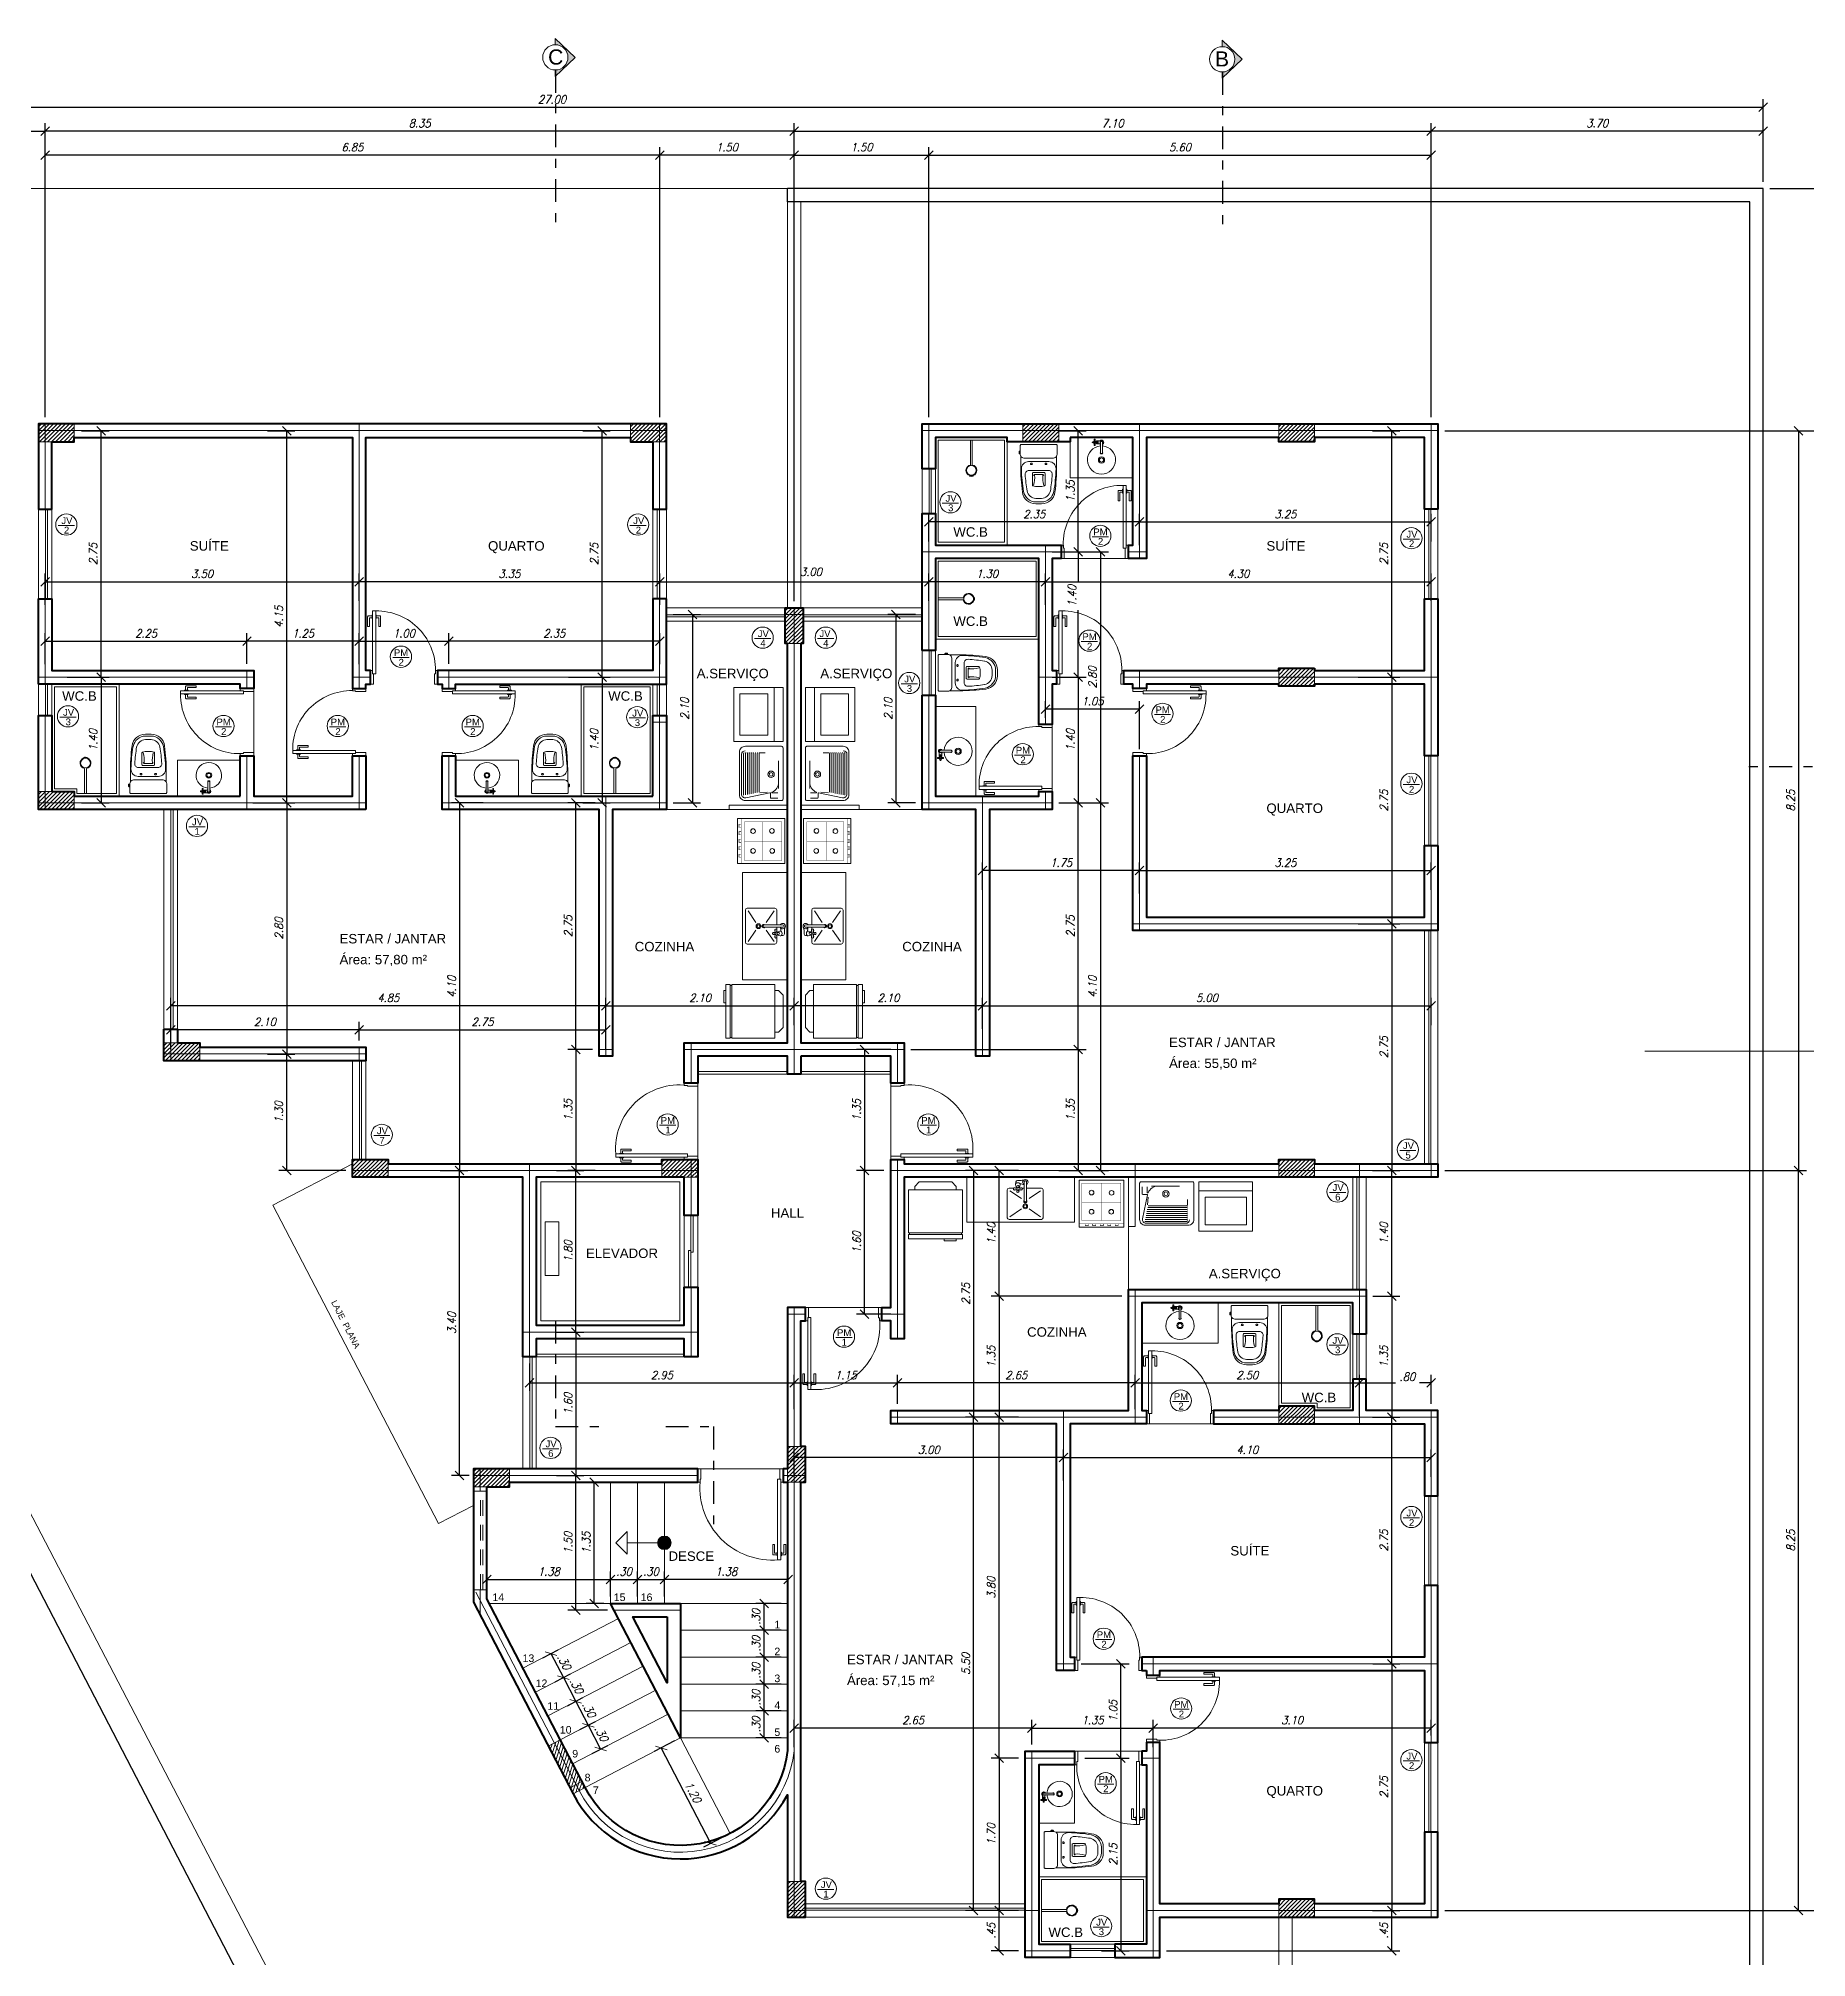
# Model space of a CAD drawing. Header units: millimetres. Extents: x 1865 to 2133, y 1062 to 1142.
# Drawn here: x 1970.71 to 1990.42, y 1071.75 to 1093.15 of the extents above; entities that cross this region are included whole.
import ezdxf

# ---------------------------------------------------------------- set-up
doc = ezdxf.new("R2010")
doc.units = ezdxf.units.MM
doc.header["$PDMODE"] = 35
for name, pattern in [('CONTINU', [0]), ('DASHDOT', [25.4, 12.7, -6.35, 0, -6.35]), ('HIDDEN', [0.375, 0.25, -0.125])]:
    doc.linetypes.add(name, pattern=pattern)
for name, color, linetype, lineweight in [('COMPLEMENTO', 7, 'Continuous', 9), ('Cota', 7, 'Continuous', 9), ('Eixo', 1, 'Continuous', 9), ('ESQ_INTER', 250, 'Continuous', 9), ('ESQUADRIAS', 250, 'Continuous', 9), ('IND', 7, 'Continuous', 13), ('L_DECA', 7, 'Continuous', 13), ('PILAR', 7, 'Continuous', 5), ('Plarga', 7, 'Continuous', 40), ('texto', 7, 'Continuous', 13)]:
    doc.layers.add(name, color=color, linetype=linetype, lineweight=lineweight)
doc.styles.add('arial', font='arial.ttf')
doc.styles.add('romans15', font='romans.shx', dxfattribs={"width": 0.9, "oblique": 15})
doc.dimstyles.new('COTA_50', dxfattribs={"dimscale": 0.5, "dimtxt": 0.181, "dimasz": 0.193, "dimexe": 0.18, "dimexo": 0.15, "dimgap": 0.085, "dimtad": 1, "dimzin": 4, "dimdsep": 46, "dimtxsty": 'romans15', "dimblk1": 'OBLIQUE', "dimblk2": 'OBLIQUE', "dimsah": 1, "dimcen": 0.09, "dimclrd": 256, "dimclre": 256, "dimclrt": 256, "dimadec": 0, "dimazin": 0, "dimtfac": 1, "dimtmove": 2, "dimatfit": 3, "dimldrblk": 'NONE', "dimfxl": 1, "dimtolj": 1, "dimtzin": 1, "dimarcsym": 0})

msp = doc.modelspace()

# ---------------------------------------------------------------- texts
at = {"layer": 'IND', "color": 0, "style": 'arial'}
for s, p in [('C', (1976.3861, 1092.8616)), ('B', (1983.82, 1092.8401))]:
    msp.add_text(s, height=0.1688, rotation=359.53572, dxfattribs=at).set_placement(p)
at = {"layer": 'texto', "color": 0, "style": 'arial'}
for s, height, p in [('JV', 0.07601, (1980.8167, 1087.987)), ('3', 0.076, (1980.8456, 1087.8807)), ('JV', 0.07601, (1970.9617, 1087.7383)), ('2', 0.076, (1970.9905, 1087.6321)), ('JV', 0.07601, (1977.3352, 1087.7383)), ('2', 0.076, (1977.364, 1087.6321)), ('PM', 0.07601, (1982.4648, 1087.6129)), ('2', 0.076, (1982.5163, 1087.5066)), ('JV', 0.07601, (1985.9546, 1087.5867)), ('2', 0.076, (1985.9834, 1087.4804)), ('JV', 0.07601, (1978.7238, 1086.4778)), ('4', 0.076, (1978.7526, 1086.3715)), ('JV', 0.07601, (1979.4118, 1086.4778)), ('4', 0.076, (1979.4536, 1086.3715)), ('PM', 0.07601, (1982.3429, 1086.4442)), ('2', 0.076, (1982.3944, 1086.3379)), ('PM', 0.07601, (1974.6688, 1086.2652)), ('2', 0.076, (1974.7203, 1086.159)), ('JV', 0.07601, (1980.357, 1085.9727)), ('3', 0.076, (1980.3858, 1085.8665)), ('JV', 0.07601, (1970.9804, 1085.6005)), ('3', 0.076, (1971.0092, 1085.4943)), ('PM', 0.07601, (1972.6908, 1085.4931)), ('PM', 0.07601, (1973.9642, 1085.4931)), ('PM', 0.07601, (1975.4678, 1085.4931)), ('JV', 0.07601, (1977.3249, 1085.5916)), ('3', 0.076, (1977.3538, 1085.4853)), ('PM', 0.07601, (1983.1578, 1085.6291)), ('2', 0.076, (1983.2093, 1085.5229)), ('2', 0.076, (1972.7423, 1085.3868)), ('2', 0.076, (1974.0157, 1085.3868)), ('2', 0.076, (1975.5193, 1085.3868)), ('PM', 0.07601, (1981.6003, 1085.178)), ('2', 0.076, (1981.6518, 1085.0717)), ('JV', 0.07601, (1985.9546, 1084.8488)), ('2', 0.076, (1985.9834, 1084.7426)), ('JV', 0.07601, (1972.4176, 1084.3792)), ('1', 0.076, (1972.4464, 1084.2729)), ('PM', 0.07601, (1977.6424, 1081.0499)), ('PM', 0.07601, (1980.5474, 1081.0499)), ('JV', 0.07601, (1974.4783, 1080.9349)), ('7', 0.076, (1974.5072, 1080.8287)), ('1', 0.076, (1977.6939, 1080.9436)), ('1', 0.076, (1980.5989, 1080.9436)), ('JV', 0.07601, (1985.9152, 1080.7698)), ('5', 0.076, (1985.9441, 1080.6635)), ('JV', 0.07601, (1985.1315, 1080.302)), ('6', 0.076, (1985.1603, 1080.1957)), ('PM', 0.07601, (1979.6077, 1078.6839)), ('1', 0.076, (1979.6592, 1078.5777)), ('JV', 0.07601, (1985.1301, 1078.5984)), ('3', 0.076, (1985.159, 1078.4922)), ('PM', 0.07601, (1983.3615, 1077.9715)), ('2', 0.076, (1983.413, 1077.8653)), ('JV', 0.07601, (1976.3592, 1077.4441)), ('6', 0.076, (1976.388, 1077.3378)), ('JV', 0.07601, (1985.9546, 1076.6734)), ('2', 0.076, (1985.9834, 1076.5672)), ('PM', 0.07601, (1982.5029, 1075.3163)), ('2', 0.076, (1982.5544, 1075.2101)), ('PM', 0.07601, (1983.3656, 1074.5388)), ('2', 0.076, (1983.4171, 1074.4325)), ('JV', 0.07601, (1985.9546, 1073.9626)), ('2', 0.076, (1985.9834, 1073.8564)), ('PM', 0.07601, (1982.5236, 1073.705)), ('2', 0.076, (1982.5751, 1073.5988)), ('JV', 0.07601, (1979.4271, 1072.53)), ('1', 0.076, (1979.456, 1072.4237)), ('JV', 0.07601, (1982.4962, 1072.1114)), ('3', 0.076, (1982.5251, 1072.0051))]:
    msp.add_text(s, height=height, dxfattribs=at).set_placement(p)
at = {"layer": 'texto', "style": 'arial'}
for s, height, p in [('WC.B', 0.10557, (1980.9045, 1087.5966)), ('SUÍTE', 0.10557, (1972.3932, 1087.4415)), ('QUARTO', 0.10557, (1975.7177, 1087.4415)), ('SUÍTE', 0.10557, (1984.3943, 1087.4415)), ('WC.B', 0.10557, (1980.9045, 1086.602)), ('A.SERVIÇO', 0.10557, (1978.0439, 1086.019)), ('A.SERVIÇO', 0.10557, (1979.4214, 1086.019)), ('WC.B', 0.10557, (1970.9709, 1085.7678)), ('WC.B', 0.10557, (1977.0571, 1085.7678)), ('QUARTO', 0.10557, (1984.3943, 1084.5166)), ('ESTAR / JANTAR', 0.10557, (1974.0627, 1083.062)), ('COZINHA', 0.10557, (1977.3527, 1082.9739)), ('COZINHA', 0.10557, (1980.3348, 1082.9739)), ('Área: 57,80 m²', 0.10557, (1974.0627, 1082.8291)), ('ESTAR / JANTAR', 0.10557, (1983.3088, 1081.9059)), ('Área: 55,50 m²', 0.10557, (1983.3088, 1081.673)), ('HALL', 0.10557, (1978.8708, 1080.0043)), ('ELEVADOR', 0.10557, (1976.8092, 1079.5547)), ('A.SERVIÇO', 0.10557, (1983.752, 1079.3283)), ('COZINHA', 0.10557, (1981.7262, 1078.6769)), ('WC.B', 0.10557, (1984.7871, 1077.9469)), ('SUÍTE', 0.10557, (1983.9924, 1076.2379)), ('DESCE', 0.10557, (1977.7295, 1076.1777)), ('14', 0.08446, (1975.7663, 1075.73)), ('15', 0.08446, (1977.119, 1075.73)), ('16', 0.08446, (1977.419, 1075.73)), ('1', 0.0845, (1978.9094, 1075.4257)), ('13', 0.08446, (1976.1023, 1075.0501)), ('2', 0.0845, (1978.9094, 1075.1257)), ('ESTAR / JANTAR', 0.10557, (1979.7184, 1075.0252)), ('12', 0.08446, (1976.2477, 1074.7706)), ('3', 0.0845, (1978.9094, 1074.8257)), ('Área: 57,15 m²', 0.10557, (1979.7184, 1074.7924)), ('11', 0.08446, (1976.3792, 1074.5178)), ('4', 0.0845, (1978.9094, 1074.5257)), ('10', 0.08446, (1976.5177, 1074.2517)), ('5', 0.0845, (1978.9094, 1074.2257)), ('9', 0.0845, (1976.6562, 1073.9855)), ('6', 0.0845, (1978.9094, 1074.0403)), ('8', 0.0845, (1976.7946, 1073.7194)), ('7', 0.0845, (1976.8861, 1073.5784)), ('QUARTO', 0.10557, (1984.3943, 1073.5612)), ('WC.B', 0.10557, (1981.9649, 1071.9844))]:
    msp.add_text(s, height=height, dxfattribs=at).set_placement(p)
msp.add_text('LAJE  PLANA', height=0.067565, rotation=297.06789, dxfattribs=at).set_placement((1973.9674, 1079.0615))

# ---------------------------------------------------------------- blocks, each defined once
blk = doc.blocks.new('_OBLIQUE')
at = {"color": 0, "linetype": 'ByBlock'}
blk.add_line((-0.5, -0.5), (0.5, 0.5), dxfattribs=at)
blk = doc.blocks.new('*D215')
at = {"layer": 'Cota', "lineweight": -2, "transparency": 16777216}
for p, q in [((1985.576, 1088.779), (1985.881, 1088.779)), ((1985.791, 1086.029), (1985.791, 1088.779)), ((1985.415, 1086.029), (1985.881, 1086.029))]:
    blk.add_line(p, q, dxfattribs=at)
at = {"layer": 'Defpoints', "color": 0, "transparency": 16777216}
for p in [(1985.501, 1088.779), (1985.791, 1088.779), (1985.34, 1086.029)]:
    blk.add_point(p, dxfattribs=at)
at = {"layer": 'Cota', "lineweight": -2, "transparency": 16777216, "xscale": 0.0965, "yscale": 0.0965, "zscale": 0.0965}
for p, rotation in [((1985.791, 1088.779), 90), ((1985.791, 1086.029), 270)]:
    blk.add_blockref('_OBLIQUE', p, dxfattribs=dict(at, rotation=rotation))
at = {"layer": 'Cota', "transparency": 16777216, "insert": (1985.703, 1087.404), "char_height": 0.0905, "attachment_point": 5, "rotation": 90, "style": 'romans15'}
blk.add_mtext('\\A1;2.75', dxfattribs=at)
blk = doc.blocks.new('_None')
blk = doc.blocks.new('*D216')
at = {"layer": 'Cota', "lineweight": -2, "transparency": 16777216}
for p, q in [((1985.415, 1086.029), (1985.881, 1086.029)), ((1985.791, 1086.029), (1985.791, 1083.279)), ((1985.576, 1083.279), (1985.881, 1083.279))]:
    blk.add_line(p, q, dxfattribs=at)
at = {"layer": 'Defpoints', "color": 0, "transparency": 16777216}
for p in [(1985.34, 1086.029), (1985.501, 1083.279), (1985.791, 1083.279)]:
    blk.add_point(p, dxfattribs=at)
at = {"layer": 'Cota', "lineweight": -2, "transparency": 16777216, "xscale": 0.0965, "yscale": 0.0965, "zscale": 0.0965}
for p, rotation in [((1985.791, 1086.029), 90), ((1985.791, 1083.279), 270)]:
    blk.add_blockref('_OBLIQUE', p, dxfattribs=dict(at, rotation=rotation))
at = {"layer": 'Cota', "transparency": 16777216, "insert": (1985.703, 1084.654), "char_height": 0.0905, "attachment_point": 5, "rotation": 90, "style": 'romans15'}
blk.add_mtext('\\A1;2.75', dxfattribs=at)
blk = doc.blocks.new('*D217')
at = {"layer": 'Cota', "lineweight": -2, "transparency": 16777216}
for p, q in [((1985.415, 1083.279), (1985.881, 1083.279)), ((1985.791, 1083.279), (1985.791, 1080.529)), ((1985.576, 1080.529), (1985.881, 1080.529))]:
    blk.add_line(p, q, dxfattribs=at)
at = {"layer": 'Defpoints', "color": 0, "transparency": 16777216}
for p in [(1985.34, 1083.279), (1985.501, 1080.529), (1985.791, 1080.529)]:
    blk.add_point(p, dxfattribs=at)
at = {"layer": 'Cota', "lineweight": -2, "transparency": 16777216, "xscale": 0.0965, "yscale": 0.0965, "zscale": 0.0965}
for p, rotation in [((1985.791, 1083.279), 90), ((1985.791, 1080.529), 270)]:
    blk.add_blockref('_OBLIQUE', p, dxfattribs=dict(at, rotation=rotation))
at = {"layer": 'Cota', "transparency": 16777216, "insert": (1985.703, 1081.904), "char_height": 0.0905, "attachment_point": 5, "rotation": 90, "style": 'romans15'}
blk.add_mtext('\\A1;2.75', dxfattribs=at)
blk = doc.blocks.new('*D218')
at = {"layer": 'Cota', "lineweight": -2, "transparency": 16777216}
for p, q in [((1985.576, 1080.529), (1985.881, 1080.529)), ((1985.791, 1079.129), (1985.791, 1080.529)), ((1985.581, 1079.129), (1985.881, 1079.129))]:
    blk.add_line(p, q, dxfattribs=at)
at = {"layer": 'Defpoints', "color": 0, "transparency": 16777216}
for p in [(1985.501, 1080.529), (1985.791, 1080.529), (1985.506, 1079.129)]:
    blk.add_point(p, dxfattribs=at)
at = {"layer": 'Cota', "lineweight": -2, "transparency": 16777216, "xscale": 0.0965, "yscale": 0.0965, "zscale": 0.0965}
for p, rotation in [((1985.791, 1080.529), 90), ((1985.791, 1079.129), 270)]:
    blk.add_blockref('_OBLIQUE', p, dxfattribs=dict(at, rotation=rotation))
at = {"layer": 'Cota', "transparency": 16777216, "insert": (1985.703, 1079.829), "char_height": 0.0905, "attachment_point": 5, "rotation": 90, "style": 'romans15'}
blk.add_mtext('\\A1;1.40', dxfattribs=at)
blk = doc.blocks.new('*D219')
at = {"layer": 'Cota', "lineweight": -2, "transparency": 16777216}
for p, q in [((1985.581, 1079.129), (1985.881, 1079.129)), ((1985.791, 1079.129), (1985.791, 1077.779)), ((1985.576, 1077.779), (1985.881, 1077.779))]:
    blk.add_line(p, q, dxfattribs=at)
at = {"layer": 'Defpoints', "color": 0, "transparency": 16777216}
for p in [(1985.506, 1079.129), (1985.501, 1077.779), (1985.791, 1077.779)]:
    blk.add_point(p, dxfattribs=at)
at = {"layer": 'Cota', "lineweight": -2, "transparency": 16777216, "xscale": 0.0965, "yscale": 0.0965, "zscale": 0.0965}
for p, rotation in [((1985.791, 1079.129), 90), ((1985.791, 1077.779), 270)]:
    blk.add_blockref('_OBLIQUE', p, dxfattribs=dict(at, rotation=rotation))
at = {"layer": 'Cota', "transparency": 16777216, "insert": (1985.703, 1078.454), "char_height": 0.0905, "attachment_point": 5, "rotation": 90, "style": 'romans15'}
blk.add_mtext('\\A1;1.35', dxfattribs=at)
blk = doc.blocks.new('*D220')
at = {"layer": 'Cota', "lineweight": -2, "transparency": 16777216}
for p, q in [((1985.576, 1077.779), (1985.881, 1077.779)), ((1985.791, 1075.029), (1985.791, 1077.779)), ((1985.581, 1075.029), (1985.881, 1075.029))]:
    blk.add_line(p, q, dxfattribs=at)
at = {"layer": 'Defpoints', "color": 0, "transparency": 16777216}
for p in [(1985.501, 1077.779), (1985.791, 1077.779), (1985.506, 1075.029)]:
    blk.add_point(p, dxfattribs=at)
at = {"layer": 'Cota', "lineweight": -2, "transparency": 16777216, "xscale": 0.0965, "yscale": 0.0965, "zscale": 0.0965}
for p, rotation in [((1985.791, 1077.779), 90), ((1985.791, 1075.029), 270)]:
    blk.add_blockref('_OBLIQUE', p, dxfattribs=dict(at, rotation=rotation))
at = {"layer": 'Cota', "transparency": 16777216, "insert": (1985.703, 1076.404), "char_height": 0.0905, "attachment_point": 5, "rotation": 90, "style": 'romans15'}
blk.add_mtext('\\A1;2.75', dxfattribs=at)
blk = doc.blocks.new('*D221')
at = {"layer": 'Cota', "lineweight": -2, "transparency": 16777216}
for p, q in [((1985.581, 1075.029), (1985.881, 1075.029)), ((1985.791, 1075.029), (1985.791, 1072.279)), ((1985.576, 1072.279), (1985.881, 1072.279))]:
    blk.add_line(p, q, dxfattribs=at)
at = {"layer": 'Defpoints', "color": 0, "transparency": 16777216}
for p in [(1985.506, 1075.029), (1985.501, 1072.279), (1985.791, 1072.279)]:
    blk.add_point(p, dxfattribs=at)
at = {"layer": 'Cota', "lineweight": -2, "transparency": 16777216, "xscale": 0.0965, "yscale": 0.0965, "zscale": 0.0965}
for p, rotation in [((1985.791, 1075.029), 90), ((1985.791, 1072.279), 270)]:
    blk.add_blockref('_OBLIQUE', p, dxfattribs=dict(at, rotation=rotation))
at = {"layer": 'Cota', "transparency": 16777216, "insert": (1985.703, 1073.654), "char_height": 0.0905, "attachment_point": 5, "rotation": 90, "style": 'romans15'}
blk.add_mtext('\\A1;2.75', dxfattribs=at)
blk = doc.blocks.new('*D222')
at = {"layer": 'Cota', "lineweight": -2, "transparency": 16777216}
for p, q in [((1985.576, 1072.279), (1985.881, 1072.279)), ((1985.791, 1071.829), (1985.791, 1072.279)), ((1983.281, 1071.829), (1985.881, 1071.829))]:
    blk.add_line(p, q, dxfattribs=at)
at = {"layer": 'Defpoints', "color": 0, "transparency": 16777216}
for p in [(1985.501, 1072.279), (1985.791, 1072.279), (1983.206, 1071.829)]:
    blk.add_point(p, dxfattribs=at)
at = {"layer": 'Cota', "lineweight": -2, "transparency": 16777216, "xscale": 0.0965, "yscale": 0.0965, "zscale": 0.0965}
for p, rotation in [((1985.791, 1072.279), 90), ((1985.791, 1071.829), 270)]:
    blk.add_blockref('_OBLIQUE', p, dxfattribs=dict(at, rotation=rotation))
at = {"layer": 'Cota', "transparency": 16777216, "insert": (1985.703, 1072.054), "char_height": 0.0905, "attachment_point": 5, "rotation": 90, "style": 'romans15'}
blk.add_mtext('\\A1;.45', dxfattribs=at)
blk = doc.blocks.new('*D223')
at = {"layer": 'Cota', "lineweight": -2, "transparency": 16777216}
for p, q in [((1982.369, 1073.979), (1982.863, 1073.979)), ((1982.773, 1073.979), (1982.773, 1071.829)), ((1982.557, 1071.829), (1982.863, 1071.829))]:
    blk.add_line(p, q, dxfattribs=at)
at = {"layer": 'Defpoints', "color": 0, "transparency": 16777216}
for p in [(1982.294, 1073.979), (1982.482, 1071.829), (1982.773, 1071.829)]:
    blk.add_point(p, dxfattribs=at)
at = {"layer": 'Cota', "lineweight": -2, "transparency": 16777216, "xscale": 0.0965, "yscale": 0.0965, "zscale": 0.0965}
for p, rotation in [((1982.773, 1073.979), 90), ((1982.773, 1071.829), 270)]:
    blk.add_blockref('_OBLIQUE', p, dxfattribs=dict(at, rotation=rotation))
at = {"layer": 'Cota', "transparency": 16777216, "insert": (1982.685, 1072.904), "char_height": 0.0905, "attachment_point": 5, "rotation": 90, "style": 'romans15'}
blk.add_mtext('\\A1;2.15', dxfattribs=at)
blk = doc.blocks.new('*D224')
at = {"layer": 'Cota', "lineweight": -2, "transparency": 16777216}
for p, q in [((1982.331, 1075.029), (1982.863, 1075.029)), ((1982.773, 1073.979), (1982.773, 1075.029)), ((1982.369, 1073.979), (1982.863, 1073.979))]:
    blk.add_line(p, q, dxfattribs=at)
at = {"layer": 'Defpoints', "color": 0, "transparency": 16777216}
for p in [(1982.256, 1075.029), (1982.773, 1075.029), (1982.294, 1073.979)]:
    blk.add_point(p, dxfattribs=at)
at = {"layer": 'Cota', "lineweight": -2, "transparency": 16777216, "xscale": 0.0965, "yscale": 0.0965, "zscale": 0.0965}
for p, rotation in [((1982.773, 1075.029), 90), ((1982.773, 1073.979), 270)]:
    blk.add_blockref('_OBLIQUE', p, dxfattribs=dict(at, rotation=rotation))
at = {"layer": 'Cota', "transparency": 16777216, "insert": (1982.685, 1074.504), "char_height": 0.0905, "attachment_point": 5, "rotation": 90, "style": 'romans15'}
blk.add_mtext('\\A1;1.05', dxfattribs=at)
blk = doc.blocks.new('*D225')
at = {"layer": 'Cota', "lineweight": -2, "transparency": 16777216}
for p, q in [((1981.631, 1073.979), (1981.325, 1073.979)), ((1981.415, 1073.979), (1981.415, 1072.279)), ((1981.631, 1072.279), (1981.325, 1072.279))]:
    blk.add_line(p, q, dxfattribs=at)
at = {"layer": 'Defpoints', "color": 0, "transparency": 16777216}
for p in [(1981.706, 1073.979), (1981.415, 1072.279), (1981.706, 1072.279)]:
    blk.add_point(p, dxfattribs=at)
at = {"layer": 'Cota', "lineweight": -2, "transparency": 16777216, "xscale": 0.0965, "yscale": 0.0965, "zscale": 0.0965}
for p, rotation in [((1981.415, 1073.979), 90), ((1981.415, 1072.279), 270)]:
    blk.add_blockref('_OBLIQUE', p, dxfattribs=dict(at, rotation=rotation))
at = {"layer": 'Cota', "transparency": 16777216, "insert": (1981.327, 1073.129), "char_height": 0.0905, "attachment_point": 5, "rotation": 90, "style": 'romans15'}
blk.add_mtext('\\A1;1.70', dxfattribs=at)
blk = doc.blocks.new('*D226')
at = {"layer": 'Cota', "lineweight": -2, "transparency": 16777216}
for p, q in [((1981.631, 1077.779), (1981.325, 1077.779)), ((1981.415, 1073.979), (1981.415, 1077.779)), ((1981.631, 1073.979), (1981.325, 1073.979))]:
    blk.add_line(p, q, dxfattribs=at)
at = {"layer": 'Defpoints', "color": 0, "transparency": 16777216}
for p in [(1981.415, 1077.779), (1981.706, 1077.779), (1981.706, 1073.979)]:
    blk.add_point(p, dxfattribs=at)
at = {"layer": 'Cota', "lineweight": -2, "transparency": 16777216, "xscale": 0.0965, "yscale": 0.0965, "zscale": 0.0965}
for p, rotation in [((1981.415, 1077.779), 90), ((1981.415, 1073.979), 270)]:
    blk.add_blockref('_OBLIQUE', p, dxfattribs=dict(at, rotation=rotation))
at = {"layer": 'Cota', "transparency": 16777216, "insert": (1981.327, 1075.879), "char_height": 0.0905, "attachment_point": 5, "rotation": 90, "style": 'romans15'}
blk.add_mtext('\\A1;3.80', dxfattribs=at)
blk = doc.blocks.new('*D227')
at = {"layer": 'Cota', "lineweight": -2, "transparency": 16777216}
for p, q in [((1981.346, 1077.779), (1981.04, 1077.779)), ((1981.13, 1072.279), (1981.13, 1077.779)), ((1981.631, 1072.279), (1981.04, 1072.279))]:
    blk.add_line(p, q, dxfattribs=at)
at = {"layer": 'Defpoints', "color": 0, "transparency": 16777216}
for p in [(1981.13, 1077.779), (1981.421, 1077.779), (1981.706, 1072.279)]:
    blk.add_point(p, dxfattribs=at)
at = {"layer": 'Cota', "lineweight": -2, "transparency": 16777216, "xscale": 0.0965, "yscale": 0.0965, "zscale": 0.0965}
for p, rotation in [((1981.13, 1077.779), 90), ((1981.13, 1072.279), 270)]:
    blk.add_blockref('_OBLIQUE', p, dxfattribs=dict(at, rotation=rotation))
at = {"layer": 'Cota', "transparency": 16777216, "insert": (1981.043, 1075.029), "char_height": 0.0905, "attachment_point": 5, "rotation": 90, "style": 'romans15'}
blk.add_mtext('\\A1;5.50', dxfattribs=at)
blk = doc.blocks.new('*D228')
at = {"layer": 'Cota', "lineweight": -2, "transparency": 16777216}
for p, q in [((1981.631, 1080.529), (1981.04, 1080.529)), ((1981.13, 1080.529), (1981.13, 1077.779)), ((1981.346, 1077.779), (1981.04, 1077.779))]:
    blk.add_line(p, q, dxfattribs=at)
at = {"layer": 'Defpoints', "color": 0, "transparency": 16777216}
for p in [(1981.706, 1080.529), (1981.13, 1077.779), (1981.421, 1077.779)]:
    blk.add_point(p, dxfattribs=at)
at = {"layer": 'Cota', "lineweight": -2, "transparency": 16777216, "xscale": 0.0965, "yscale": 0.0965, "zscale": 0.0965}
for p, rotation in [((1981.13, 1080.529), 90), ((1981.13, 1077.779), 270)]:
    blk.add_blockref('_OBLIQUE', p, dxfattribs=dict(at, rotation=rotation))
at = {"layer": 'Cota', "transparency": 16777216, "insert": (1981.043, 1079.154), "char_height": 0.0905, "attachment_point": 5, "rotation": 90, "style": 'romans15'}
blk.add_mtext('\\A1;2.75', dxfattribs=at)
blk = doc.blocks.new('*D229')
at = {"layer": 'Cota', "lineweight": -2, "transparency": 16777216}
for p, q in [((1982.781, 1079.129), (1981.325, 1079.129)), ((1981.415, 1079.129), (1981.415, 1077.779)), ((1981.631, 1077.779), (1981.325, 1077.779))]:
    blk.add_line(p, q, dxfattribs=at)
at = {"layer": 'Defpoints', "color": 0, "transparency": 16777216}
for p in [(1982.856, 1079.129), (1981.415, 1077.779), (1981.706, 1077.779)]:
    blk.add_point(p, dxfattribs=at)
at = {"layer": 'Cota', "lineweight": -2, "transparency": 16777216, "xscale": 0.0965, "yscale": 0.0965, "zscale": 0.0965}
for p, rotation in [((1981.415, 1079.129), 90), ((1981.415, 1077.779), 270)]:
    blk.add_blockref('_OBLIQUE', p, dxfattribs=dict(at, rotation=rotation))
at = {"layer": 'Cota', "transparency": 16777216, "insert": (1981.327, 1078.454), "char_height": 0.0905, "attachment_point": 5, "rotation": 90, "style": 'romans15'}
blk.add_mtext('\\A1;1.35', dxfattribs=at)
blk = doc.blocks.new('*D230')
at = {"layer": 'Cota', "lineweight": -2, "transparency": 16777216}
for p, q in [((1982.081, 1084.629), (1982.386, 1084.629)), ((1982.296, 1081.879), (1982.296, 1084.629)), ((1980.431, 1081.879), (1982.386, 1081.879))]:
    blk.add_line(p, q, dxfattribs=at)
at = {"layer": 'Defpoints', "color": 0, "transparency": 16777216}
for p in [(1982.006, 1084.629), (1982.296, 1084.629), (1980.356, 1081.879)]:
    blk.add_point(p, dxfattribs=at)
at = {"layer": 'Cota', "lineweight": -2, "transparency": 16777216, "xscale": 0.0965, "yscale": 0.0965, "zscale": 0.0965}
for p, rotation in [((1982.296, 1084.629), 90), ((1982.296, 1081.879), 270)]:
    blk.add_blockref('_OBLIQUE', p, dxfattribs=dict(at, rotation=rotation))
at = {"layer": 'Cota', "transparency": 16777216, "insert": (1982.209, 1083.254), "char_height": 0.0905, "attachment_point": 5, "rotation": 90, "style": 'romans15'}
blk.add_mtext('\\A1;2.75', dxfattribs=at)
blk = doc.blocks.new('*D231')
at = {"layer": 'Cota', "lineweight": -2, "transparency": 16777216}
for p, q in [((1980.431, 1081.879), (1982.386, 1081.879)), ((1982.296, 1081.879), (1982.296, 1080.529)), ((1982.081, 1080.529), (1982.386, 1080.529))]:
    blk.add_line(p, q, dxfattribs=at)
at = {"layer": 'Defpoints', "color": 0, "transparency": 16777216}
for p in [(1980.356, 1081.879), (1982.006, 1080.529), (1982.296, 1080.529)]:
    blk.add_point(p, dxfattribs=at)
at = {"layer": 'Cota', "lineweight": -2, "transparency": 16777216, "xscale": 0.0965, "yscale": 0.0965, "zscale": 0.0965}
for p, rotation in [((1982.296, 1081.879), 90), ((1982.296, 1080.529), 270)]:
    blk.add_blockref('_OBLIQUE', p, dxfattribs=dict(at, rotation=rotation))
at = {"layer": 'Cota', "transparency": 16777216, "insert": (1982.209, 1081.204), "char_height": 0.0905, "attachment_point": 5, "rotation": 90, "style": 'romans15'}
blk.add_mtext('\\A1;1.35', dxfattribs=at)
blk = doc.blocks.new('*D232')
at = {"layer": 'Cota', "lineweight": -2, "transparency": 16777216}
for p, q in [((1982.006, 1086.029), (1982.386, 1086.029)), ((1982.296, 1086.029), (1982.296, 1084.629)), ((1982.081, 1084.629), (1982.386, 1084.629))]:
    blk.add_line(p, q, dxfattribs=at)
at = {"layer": 'Defpoints', "color": 0, "transparency": 16777216}
for p in [(1981.931, 1086.029), (1982.006, 1084.629), (1982.296, 1084.629)]:
    blk.add_point(p, dxfattribs=at)
at = {"layer": 'Cota', "lineweight": -2, "transparency": 16777216, "xscale": 0.0965, "yscale": 0.0965, "zscale": 0.0965}
for p, rotation in [((1982.296, 1086.029), 90), ((1982.296, 1084.629), 270)]:
    blk.add_blockref('_OBLIQUE', p, dxfattribs=dict(at, rotation=rotation))
at = {"layer": 'Cota', "transparency": 16777216, "insert": (1982.209, 1085.329), "char_height": 0.0905, "attachment_point": 5, "rotation": 90, "style": 'romans15'}
blk.add_mtext('\\A1;1.40', dxfattribs=at)
blk = doc.blocks.new('*D233')
at = {"layer": 'Cota', "lineweight": -2, "transparency": 16777216}
for p, q in [((1982.081, 1088.779), (1982.386, 1088.779)), ((1982.296, 1087.429), (1982.296, 1088.779)), ((1982.006, 1087.429), (1982.386, 1087.429))]:
    blk.add_line(p, q, dxfattribs=at)
at = {"layer": 'Defpoints', "color": 0, "transparency": 16777216}
for p in [(1982.006, 1088.779), (1982.296, 1088.779), (1981.931, 1087.429)]:
    blk.add_point(p, dxfattribs=at)
at = {"layer": 'Cota', "lineweight": -2, "transparency": 16777216, "xscale": 0.0965, "yscale": 0.0965, "zscale": 0.0965}
for p, rotation in [((1982.296, 1088.779), 90), ((1982.296, 1087.429), 270)]:
    blk.add_blockref('_OBLIQUE', p, dxfattribs=dict(at, rotation=rotation))
at = {"layer": 'Cota', "transparency": 16777216, "insert": (1982.209, 1088.104), "char_height": 0.0905, "attachment_point": 5, "rotation": 90, "style": 'romans15'}
blk.add_mtext('\\A1;1.35', dxfattribs=at)
blk = doc.blocks.new('*D234')
at = {"layer": 'Cota', "lineweight": -2, "transparency": 16777216}
for p, q in [((1982.371, 1084.629), (1982.633, 1084.629)), ((1982.543, 1084.629), (1982.543, 1080.529)), ((1982.371, 1080.529), (1982.633, 1080.529))]:
    blk.add_line(p, q, dxfattribs=at)
at = {"layer": 'Defpoints', "color": 0, "transparency": 16777216}
for p in [(1982.296, 1084.629), (1982.296, 1080.529), (1982.543, 1080.529)]:
    blk.add_point(p, dxfattribs=at)
at = {"layer": 'Cota', "lineweight": -2, "transparency": 16777216, "xscale": 0.0965, "yscale": 0.0965, "zscale": 0.0965}
for p, rotation in [((1982.543, 1084.629), 90), ((1982.543, 1080.529), 270)]:
    blk.add_blockref('_OBLIQUE', p, dxfattribs=dict(at, rotation=rotation))
at = {"layer": 'Cota', "transparency": 16777216, "insert": (1982.455, 1082.579), "char_height": 0.0905, "attachment_point": 5, "rotation": 90, "style": 'romans15'}
blk.add_mtext('\\A1;4.10', dxfattribs=at)
blk = doc.blocks.new('*D235')
at = {"layer": 'Cota', "lineweight": -2, "transparency": 16777216}
for p, q in [((1982.252, 1087.429), (1982.633, 1087.429)), ((1982.543, 1087.429), (1982.543, 1084.629)), ((1982.327, 1084.629), (1982.633, 1084.629))]:
    blk.add_line(p, q, dxfattribs=at)
at = {"layer": 'Defpoints', "color": 0, "transparency": 16777216}
for p in [(1982.177, 1087.429), (1982.252, 1084.629), (1982.543, 1084.629)]:
    blk.add_point(p, dxfattribs=at)
at = {"layer": 'Cota', "lineweight": -2, "transparency": 16777216, "xscale": 0.0965, "yscale": 0.0965, "zscale": 0.0965}
for p, rotation in [((1982.543, 1087.429), 90), ((1982.543, 1084.629), 270)]:
    blk.add_blockref('_OBLIQUE', p, dxfattribs=dict(at, rotation=rotation))
at = {"layer": 'Cota', "transparency": 16777216, "insert": (1982.455, 1086.029), "char_height": 0.0905, "attachment_point": 5, "rotation": 90, "style": 'romans15'}
blk.add_mtext('\\A1;2.80', dxfattribs=at)
blk = doc.blocks.new('*D236')
at = {"layer": 'Cota', "lineweight": -2, "transparency": 16777216}
for p, q in [((1982.081, 1087.429), (1982.386, 1087.429)), ((1982.296, 1087.429), (1982.296, 1087.096)), ((1982.296, 1086.029), (1982.296, 1086.778)), ((1982.006, 1086.029), (1982.386, 1086.029))]:
    blk.add_line(p, q, dxfattribs=at)
at = {"layer": 'Defpoints', "color": 0, "transparency": 16777216}
for p in [(1982.006, 1087.429), (1982.296, 1087.429), (1981.931, 1086.029)]:
    blk.add_point(p, dxfattribs=at)
at = {"layer": 'Cota', "lineweight": -2, "transparency": 16777216, "xscale": 0.0965, "yscale": 0.0965, "zscale": 0.0965}
for p, rotation in [((1982.296, 1087.429), 90), ((1982.296, 1086.029), 270)]:
    blk.add_blockref('_OBLIQUE', p, dxfattribs=dict(at, rotation=rotation))
at = {"layer": 'Cota', "transparency": 16777216, "insert": (1982.227, 1086.937), "char_height": 0.0905, "attachment_point": 5, "rotation": 90, "style": 'romans15'}
blk.add_mtext('\\A1;1.40', dxfattribs=at)
blk = doc.blocks.new('*D237')
at = {"layer": 'Cota', "lineweight": -2, "transparency": 16777216}
for p, q in [((1980.481, 1086.729), (1980.175, 1086.729)), ((1980.265, 1086.729), (1980.265, 1084.629)), ((1980.481, 1084.629), (1980.175, 1084.629))]:
    blk.add_line(p, q, dxfattribs=at)
at = {"layer": 'Defpoints', "color": 0, "transparency": 16777216}
for p in [(1980.556, 1086.729), (1980.265, 1084.629), (1980.556, 1084.629)]:
    blk.add_point(p, dxfattribs=at)
at = {"layer": 'Cota', "lineweight": -2, "transparency": 16777216, "xscale": 0.0965, "yscale": 0.0965, "zscale": 0.0965}
for p, rotation in [((1980.265, 1086.729), 90), ((1980.265, 1084.629), 270)]:
    blk.add_blockref('_OBLIQUE', p, dxfattribs=dict(at, rotation=rotation))
at = {"layer": 'Cota', "transparency": 16777216, "insert": (1980.177, 1085.679), "char_height": 0.0905, "attachment_point": 5, "rotation": 90, "style": 'romans15'}
blk.add_mtext('\\A1;2.10', dxfattribs=at)
blk = doc.blocks.new('*D238')
at = {"layer": 'Cota', "lineweight": -2, "transparency": 16777216}
for p, q in [((1976.774, 1088.779), (1977.079, 1088.779)), ((1976.989, 1086.029), (1976.989, 1088.779)), ((1976.613, 1086.029), (1977.079, 1086.029))]:
    blk.add_line(p, q, dxfattribs=at)
at = {"layer": 'Defpoints', "color": 0, "transparency": 16777216}
for p in [(1976.699, 1088.779), (1976.989, 1088.779), (1976.538, 1086.029)]:
    blk.add_point(p, dxfattribs=at)
at = {"layer": 'Cota', "lineweight": -2, "transparency": 16777216, "xscale": 0.0965, "yscale": 0.0965, "zscale": 0.0965}
for p, rotation in [((1976.989, 1088.779), 90), ((1976.989, 1086.029), 270)]:
    blk.add_blockref('_OBLIQUE', p, dxfattribs=dict(at, rotation=rotation))
at = {"layer": 'Cota', "transparency": 16777216, "insert": (1976.901, 1087.404), "char_height": 0.0905, "attachment_point": 5, "rotation": 90, "style": 'romans15'}
blk.add_mtext('\\A1;2.75', dxfattribs=at)
blk = doc.blocks.new('*D239')
at = {"layer": 'Cota', "lineweight": -2, "transparency": 16777216}
for p, q in [((1976.613, 1086.029), (1977.079, 1086.029)), ((1976.989, 1086.029), (1976.989, 1084.629)), ((1976.774, 1084.629), (1977.079, 1084.629))]:
    blk.add_line(p, q, dxfattribs=at)
at = {"layer": 'Defpoints', "color": 0, "transparency": 16777216}
for p in [(1976.538, 1086.029), (1976.699, 1084.629), (1976.989, 1084.629)]:
    blk.add_point(p, dxfattribs=at)
at = {"layer": 'Cota', "lineweight": -2, "transparency": 16777216, "xscale": 0.0965, "yscale": 0.0965, "zscale": 0.0965}
for p, rotation in [((1976.989, 1086.029), 90), ((1976.989, 1084.629), 270)]:
    blk.add_blockref('_OBLIQUE', p, dxfattribs=dict(at, rotation=rotation))
at = {"layer": 'Cota', "transparency": 16777216, "insert": (1976.901, 1085.329), "char_height": 0.0905, "attachment_point": 5, "rotation": 90, "style": 'romans15'}
blk.add_mtext('\\A1;1.40', dxfattribs=at)
blk = doc.blocks.new('*D240')
at = {"layer": 'Cota', "lineweight": -2, "transparency": 16777216}
for p, q in [((1971.188, 1088.779), (1971.494, 1088.779)), ((1971.404, 1086.029), (1971.404, 1088.779)), ((1971.028, 1086.029), (1971.494, 1086.029))]:
    blk.add_line(p, q, dxfattribs=at)
at = {"layer": 'Defpoints', "color": 0, "transparency": 16777216}
for p in [(1971.113, 1088.779), (1971.404, 1088.779), (1970.953, 1086.029)]:
    blk.add_point(p, dxfattribs=at)
at = {"layer": 'Cota', "lineweight": -2, "transparency": 16777216, "xscale": 0.0965, "yscale": 0.0965, "zscale": 0.0965}
for p, rotation in [((1971.404, 1088.779), 90), ((1971.404, 1086.029), 270)]:
    blk.add_blockref('_OBLIQUE', p, dxfattribs=dict(at, rotation=rotation))
at = {"layer": 'Cota', "transparency": 16777216, "insert": (1971.316, 1087.404), "char_height": 0.0905, "attachment_point": 5, "rotation": 90, "style": 'romans15'}
blk.add_mtext('\\A1;2.75', dxfattribs=at)
blk = doc.blocks.new('*D241')
at = {"layer": 'Cota', "lineweight": -2, "transparency": 16777216}
for p, q in [((1971.028, 1086.029), (1971.494, 1086.029)), ((1971.404, 1086.029), (1971.404, 1084.629)), ((1971.188, 1084.629), (1971.494, 1084.629))]:
    blk.add_line(p, q, dxfattribs=at)
at = {"layer": 'Defpoints', "color": 0, "transparency": 16777216}
for p in [(1970.953, 1086.029), (1971.113, 1084.629), (1971.404, 1084.629)]:
    blk.add_point(p, dxfattribs=at)
at = {"layer": 'Cota', "lineweight": -2, "transparency": 16777216, "xscale": 0.0965, "yscale": 0.0965, "zscale": 0.0965}
for p, rotation in [((1971.404, 1086.029), 90), ((1971.404, 1084.629), 270)]:
    blk.add_blockref('_OBLIQUE', p, dxfattribs=dict(at, rotation=rotation))
at = {"layer": 'Cota', "transparency": 16777216, "insert": (1971.316, 1085.329), "char_height": 0.0905, "attachment_point": 5, "rotation": 90, "style": 'romans15'}
blk.add_mtext('\\A1;1.40', dxfattribs=at)
blk = doc.blocks.new('*D242')
at = {"layer": 'Cota', "lineweight": -2, "transparency": 16777216}
for p, q in [((1973.258, 1088.779), (1973.564, 1088.779)), ((1973.474, 1084.629), (1973.474, 1088.779)), ((1973.097, 1084.629), (1973.564, 1084.629))]:
    blk.add_line(p, q, dxfattribs=at)
at = {"layer": 'Defpoints', "color": 0, "transparency": 16777216}
for p in [(1973.183, 1088.779), (1973.474, 1088.779), (1973.022, 1084.629)]:
    blk.add_point(p, dxfattribs=at)
at = {"layer": 'Cota', "lineweight": -2, "transparency": 16777216, "xscale": 0.0965, "yscale": 0.0965, "zscale": 0.0965}
for p, rotation in [((1973.474, 1088.779), 90), ((1973.474, 1084.629), 270)]:
    blk.add_blockref('_OBLIQUE', p, dxfattribs=dict(at, rotation=rotation))
at = {"layer": 'Cota', "transparency": 16777216, "insert": (1973.386, 1086.704), "char_height": 0.0905, "attachment_point": 5, "rotation": 90, "style": 'romans15'}
blk.add_mtext('\\A1;4.15', dxfattribs=at)
blk = doc.blocks.new('*D243')
at = {"layer": 'Cota', "lineweight": -2, "transparency": 16777216}
for p, q in [((1973.097, 1084.629), (1973.564, 1084.629)), ((1973.474, 1084.629), (1973.474, 1081.829)), ((1973.258, 1081.829), (1973.564, 1081.829))]:
    blk.add_line(p, q, dxfattribs=at)
at = {"layer": 'Defpoints', "color": 0, "transparency": 16777216}
for p in [(1973.022, 1084.629), (1973.183, 1081.829), (1973.474, 1081.829)]:
    blk.add_point(p, dxfattribs=at)
at = {"layer": 'Cota', "lineweight": -2, "transparency": 16777216, "xscale": 0.0965, "yscale": 0.0965, "zscale": 0.0965}
for p, rotation in [((1973.474, 1084.629), 90), ((1973.474, 1081.829), 270)]:
    blk.add_blockref('_OBLIQUE', p, dxfattribs=dict(at, rotation=rotation))
at = {"layer": 'Cota', "transparency": 16777216, "insert": (1973.386, 1083.229), "char_height": 0.0905, "attachment_point": 5, "rotation": 90, "style": 'romans15'}
blk.add_mtext('\\A1;2.80', dxfattribs=at)
blk = doc.blocks.new('*D244')
at = {"layer": 'Cota', "lineweight": -2, "transparency": 16777216}
for p, q in [((1973.258, 1081.829), (1973.564, 1081.829)), ((1973.474, 1080.529), (1973.474, 1081.829)), ((1974.131, 1080.529), (1973.384, 1080.529))]:
    blk.add_line(p, q, dxfattribs=at)
at = {"layer": 'Defpoints', "color": 0, "transparency": 16777216}
for p in [(1973.183, 1081.829), (1973.474, 1081.829), (1974.206, 1080.529)]:
    blk.add_point(p, dxfattribs=at)
at = {"layer": 'Cota', "lineweight": -2, "transparency": 16777216, "xscale": 0.0965, "yscale": 0.0965, "zscale": 0.0965}
for p, rotation in [((1973.474, 1081.829), 90), ((1973.474, 1080.529), 270)]:
    blk.add_blockref('_OBLIQUE', p, dxfattribs=dict(at, rotation=rotation))
at = {"layer": 'Cota', "transparency": 16777216, "insert": (1973.386, 1081.179), "char_height": 0.0905, "attachment_point": 5, "rotation": 90, "style": 'romans15'}
blk.add_mtext('\\A1;1.30', dxfattribs=at)
blk = doc.blocks.new('*D245')
at = {"layer": 'Cota', "lineweight": -2, "transparency": 16777216}
for p, q in [((1975.663, 1084.629), (1975.311, 1084.629)), ((1975.401, 1084.629), (1975.401, 1080.529)), ((1975.185, 1080.529), (1975.491, 1080.529))]:
    blk.add_line(p, q, dxfattribs=at)
at = {"layer": 'Defpoints', "color": 0, "transparency": 16777216}
for p in [(1975.738, 1084.629), (1975.11, 1080.529), (1975.401, 1080.529)]:
    blk.add_point(p, dxfattribs=at)
at = {"layer": 'Cota', "lineweight": -2, "transparency": 16777216, "xscale": 0.0965, "yscale": 0.0965, "zscale": 0.0965}
for p, rotation in [((1975.401, 1084.629), 90), ((1975.401, 1080.529), 270)]:
    blk.add_blockref('_OBLIQUE', p, dxfattribs=dict(at, rotation=rotation))
at = {"layer": 'Cota', "transparency": 16777216, "insert": (1975.313, 1082.579), "char_height": 0.0905, "attachment_point": 5, "rotation": 90, "style": 'romans15'}
blk.add_mtext('\\A1;4.10', dxfattribs=at)
blk = doc.blocks.new('*D246')
at = {"layer": 'Cota', "lineweight": -2, "transparency": 16777216}
for p, q in [((1976.482, 1080.529), (1976.787, 1080.529)), ((1976.697, 1078.729), (1976.697, 1080.529)), ((1976.482, 1078.729), (1976.787, 1078.729))]:
    blk.add_line(p, q, dxfattribs=at)
at = {"layer": 'Defpoints', "color": 0, "transparency": 16777216}
for p in [(1976.407, 1080.529), (1976.697, 1080.529), (1976.407, 1078.729)]:
    blk.add_point(p, dxfattribs=at)
at = {"layer": 'Cota', "lineweight": -2, "transparency": 16777216, "xscale": 0.0965, "yscale": 0.0965, "zscale": 0.0965}
for p, rotation in [((1976.697, 1080.529), 90), ((1976.697, 1078.729), 270)]:
    blk.add_blockref('_OBLIQUE', p, dxfattribs=dict(at, rotation=rotation))
at = {"layer": 'Cota', "transparency": 16777216, "insert": (1976.61, 1079.629), "char_height": 0.0905, "attachment_point": 5, "rotation": 90, "style": 'romans15'}
blk.add_mtext('\\A1;1.80', dxfattribs=at)
blk = doc.blocks.new('*D247')
at = {"layer": 'Cota', "lineweight": -2, "transparency": 16777216}
for p, q in [((1976.482, 1078.729), (1976.787, 1078.729)), ((1976.697, 1078.729), (1976.697, 1077.129)), ((1976.482, 1077.129), (1976.787, 1077.129))]:
    blk.add_line(p, q, dxfattribs=at)
at = {"layer": 'Defpoints', "color": 0, "transparency": 16777216}
for p in [(1976.407, 1078.729), (1976.407, 1077.129), (1976.697, 1077.129)]:
    blk.add_point(p, dxfattribs=at)
at = {"layer": 'Cota', "lineweight": -2, "transparency": 16777216, "xscale": 0.0965, "yscale": 0.0965, "zscale": 0.0965}
for p, rotation in [((1976.697, 1078.729), 90), ((1976.697, 1077.129), 270)]:
    blk.add_blockref('_OBLIQUE', p, dxfattribs=dict(at, rotation=rotation))
at = {"layer": 'Cota', "transparency": 16777216, "insert": (1976.61, 1077.929), "char_height": 0.0905, "attachment_point": 5, "rotation": 90, "style": 'romans15'}
blk.add_mtext('\\A1;1.60', dxfattribs=at)
blk = doc.blocks.new('*D248')
at = {"layer": 'Cota', "lineweight": -2, "transparency": 16777216}
for p, q in [((1980.131, 1080.529), (1979.825, 1080.529)), ((1979.915, 1078.929), (1979.915, 1080.529)), ((1980.206, 1078.929), (1979.825, 1078.929))]:
    blk.add_line(p, q, dxfattribs=at)
at = {"layer": 'Defpoints', "color": 0, "transparency": 16777216}
for p in [(1979.915, 1080.529), (1980.206, 1080.529), (1980.281, 1078.929)]:
    blk.add_point(p, dxfattribs=at)
at = {"layer": 'Cota', "lineweight": -2, "transparency": 16777216, "xscale": 0.0965, "yscale": 0.0965, "zscale": 0.0965}
for p, rotation in [((1979.915, 1080.529), 90), ((1979.915, 1078.929), 270)]:
    blk.add_blockref('_OBLIQUE', p, dxfattribs=dict(at, rotation=rotation))
at = {"layer": 'Cota', "transparency": 16777216, "insert": (1979.827, 1079.729), "char_height": 0.0905, "attachment_point": 5, "rotation": 90, "style": 'romans15'}
blk.add_mtext('\\A1;1.60', dxfattribs=at)
blk = doc.blocks.new('*D249')
at = {"layer": 'Cota', "lineweight": -2, "transparency": 16777216}
for p, q in [((1980.206, 1081.879), (1979.825, 1081.879)), ((1979.915, 1081.879), (1979.915, 1080.529)), ((1980.131, 1080.529), (1979.825, 1080.529))]:
    blk.add_line(p, q, dxfattribs=at)
at = {"layer": 'Defpoints', "color": 0, "transparency": 16777216}
for p in [(1980.281, 1081.879), (1979.915, 1080.529), (1980.206, 1080.529)]:
    blk.add_point(p, dxfattribs=at)
at = {"layer": 'Cota', "lineweight": -2, "transparency": 16777216, "xscale": 0.0965, "yscale": 0.0965, "zscale": 0.0965}
for p, rotation in [((1979.915, 1081.879), 90), ((1979.915, 1080.529), 270)]:
    blk.add_blockref('_OBLIQUE', p, dxfattribs=dict(at, rotation=rotation))
at = {"layer": 'Cota', "transparency": 16777216, "insert": (1979.827, 1081.204), "char_height": 0.0905, "attachment_point": 5, "rotation": 90, "style": 'romans15'}
blk.add_mtext('\\A1;1.35', dxfattribs=at)
blk = doc.blocks.new('*D250')
at = {"layer": 'Cota', "lineweight": -2, "transparency": 16777216}
for p, q in [((1977.781, 1086.729), (1978.086, 1086.729)), ((1977.996, 1086.729), (1977.996, 1084.629)), ((1977.781, 1084.629), (1978.086, 1084.629))]:
    blk.add_line(p, q, dxfattribs=at)
at = {"layer": 'Defpoints', "color": 0, "transparency": 16777216}
for p in [(1977.706, 1086.729), (1977.706, 1084.629), (1977.996, 1084.629)]:
    blk.add_point(p, dxfattribs=at)
at = {"layer": 'Cota', "lineweight": -2, "transparency": 16777216, "xscale": 0.0965, "yscale": 0.0965, "zscale": 0.0965}
for p, rotation in [((1977.996, 1086.729), 90), ((1977.996, 1084.629), 270)]:
    blk.add_blockref('_OBLIQUE', p, dxfattribs=dict(at, rotation=rotation))
at = {"layer": 'Cota', "transparency": 16777216, "insert": (1977.909, 1085.679), "char_height": 0.0905, "attachment_point": 5, "rotation": 90, "style": 'romans15'}
blk.add_mtext('\\A1;2.10', dxfattribs=at)
blk = doc.blocks.new('*D251')
at = {"layer": 'Cota', "lineweight": -2, "transparency": 16777216}
for p, q in [((1976.913, 1084.629), (1976.607, 1084.629)), ((1976.697, 1081.879), (1976.697, 1084.629)), ((1976.881, 1081.879), (1976.607, 1081.879))]:
    blk.add_line(p, q, dxfattribs=at)
at = {"layer": 'Defpoints', "color": 0, "transparency": 16777216}
for p in [(1976.697, 1084.629), (1976.988, 1084.629), (1976.956, 1081.879)]:
    blk.add_point(p, dxfattribs=at)
at = {"layer": 'Cota', "lineweight": -2, "transparency": 16777216, "xscale": 0.0965, "yscale": 0.0965, "zscale": 0.0965}
for p, rotation in [((1976.697, 1084.629), 90), ((1976.697, 1081.879), 270)]:
    blk.add_blockref('_OBLIQUE', p, dxfattribs=dict(at, rotation=rotation))
at = {"layer": 'Cota', "transparency": 16777216, "insert": (1976.61, 1083.254), "char_height": 0.0905, "attachment_point": 5, "rotation": 90, "style": 'romans15'}
blk.add_mtext('\\A1;2.75', dxfattribs=at)
blk = doc.blocks.new('*D252')
at = {"layer": 'Cota', "lineweight": -2, "transparency": 16777216}
for p, q in [((1976.881, 1081.879), (1976.607, 1081.879)), ((1976.697, 1081.879), (1976.697, 1080.529)), ((1976.913, 1080.529), (1976.607, 1080.529))]:
    blk.add_line(p, q, dxfattribs=at)
at = {"layer": 'Defpoints', "color": 0, "transparency": 16777216}
for p in [(1976.956, 1081.879), (1976.697, 1080.529), (1976.988, 1080.529)]:
    blk.add_point(p, dxfattribs=at)
at = {"layer": 'Cota', "lineweight": -2, "transparency": 16777216, "xscale": 0.0965, "yscale": 0.0965, "zscale": 0.0965}
for p, rotation in [((1976.697, 1081.879), 90), ((1976.697, 1080.529), 270)]:
    blk.add_blockref('_OBLIQUE', p, dxfattribs=dict(at, rotation=rotation))
at = {"layer": 'Cota', "transparency": 16777216, "insert": (1976.61, 1081.204), "char_height": 0.0905, "attachment_point": 5, "rotation": 90, "style": 'romans15'}
blk.add_mtext('\\A1;1.35', dxfattribs=at)
blk = doc.blocks.new('*D253')
at = {"layer": 'Cota', "lineweight": -2, "transparency": 16777216}
for p, q in [((1980.631, 1087.545), (1980.631, 1087.851)), ((1982.981, 1087.761), (1980.631, 1087.761)), ((1982.981, 1087.528), (1982.981, 1087.851))]:
    blk.add_line(p, q, dxfattribs=at)
at = {"layer": 'Defpoints', "color": 0, "transparency": 16777216}
for p in [(1980.631, 1087.761), (1980.631, 1087.47), (1982.981, 1087.453)]:
    blk.add_point(p, dxfattribs=at)
at = {"layer": 'Cota', "lineweight": -2, "transparency": 16777216, "xscale": 0.0965, "yscale": 0.0965, "zscale": 0.0965, "rotation": 180}
blk.add_blockref('_OBLIQUE', (1980.631, 1087.761), dxfattribs=at)
at = {"layer": 'Cota', "lineweight": -2, "transparency": 16777216, "xscale": 0.0965, "yscale": 0.0965, "zscale": 0.0965}
blk.add_blockref('_OBLIQUE', (1982.981, 1087.761), dxfattribs=at)
at = {"layer": 'Cota', "transparency": 16777216, "insert": (1981.806, 1087.848), "char_height": 0.0905, "attachment_point": 5, "style": 'romans15'}
blk.add_mtext('\\A1;2.35', dxfattribs=at)
blk = doc.blocks.new('*D254')
at = {"layer": 'Cota', "lineweight": -2, "transparency": 16777216}
for p, q in [((1982.981, 1087.504), (1982.981, 1087.851)), ((1982.981, 1087.761), (1986.231, 1087.761)), ((1986.231, 1087.545), (1986.231, 1087.851))]:
    blk.add_line(p, q, dxfattribs=at)
at = {"layer": 'Defpoints', "color": 0, "transparency": 16777216}
for p in [(1986.231, 1087.761), (1982.981, 1087.429), (1986.231, 1087.47)]:
    blk.add_point(p, dxfattribs=at)
at = {"layer": 'Cota', "lineweight": -2, "transparency": 16777216, "xscale": 0.0965, "yscale": 0.0965, "zscale": 0.0965, "rotation": 180}
blk.add_blockref('_OBLIQUE', (1982.981, 1087.761), dxfattribs=at)
at = {"layer": 'Cota', "lineweight": -2, "transparency": 16777216, "xscale": 0.0965, "yscale": 0.0965, "zscale": 0.0965}
blk.add_blockref('_OBLIQUE', (1986.231, 1087.761), dxfattribs=at)
at = {"layer": 'Cota', "transparency": 16777216, "insert": (1984.606, 1087.848), "char_height": 0.0905, "attachment_point": 5, "style": 'romans15'}
blk.add_mtext('\\A1;3.25', dxfattribs=at)
blk = doc.blocks.new('*D255')
at = {"layer": 'Cota', "lineweight": -2, "transparency": 16777216}
for p, q in [((1981.931, 1086.839), (1981.931, 1087.185)), ((1981.931, 1087.095), (1986.231, 1087.095)), ((1986.231, 1086.88), (1986.231, 1087.185))]:
    blk.add_line(p, q, dxfattribs=at)
at = {"layer": 'Defpoints', "color": 0, "transparency": 16777216}
for p in [(1986.231, 1087.095), (1981.931, 1086.764), (1986.231, 1086.805)]:
    blk.add_point(p, dxfattribs=at)
at = {"layer": 'Cota', "lineweight": -2, "transparency": 16777216, "xscale": 0.0965, "yscale": 0.0965, "zscale": 0.0965, "rotation": 180}
blk.add_blockref('_OBLIQUE', (1981.931, 1087.095), dxfattribs=at)
at = {"layer": 'Cota', "lineweight": -2, "transparency": 16777216, "xscale": 0.0965, "yscale": 0.0965, "zscale": 0.0965}
blk.add_blockref('_OBLIQUE', (1986.231, 1087.095), dxfattribs=at)
at = {"layer": 'Cota', "transparency": 16777216, "insert": (1984.081, 1087.183), "char_height": 0.0905, "attachment_point": 5, "style": 'romans15'}
blk.add_mtext('\\A1;4.30', dxfattribs=at)
blk = doc.blocks.new('*D256')
at = {"layer": 'Cota', "lineweight": -2, "transparency": 16777216}
for p, q in [((1980.631, 1086.88), (1980.631, 1087.185)), ((1981.931, 1087.095), (1980.631, 1087.095)), ((1981.931, 1086.839), (1981.931, 1087.185))]:
    blk.add_line(p, q, dxfattribs=at)
at = {"layer": 'Defpoints', "color": 0, "transparency": 16777216}
for p in [(1980.631, 1087.095), (1980.631, 1086.805), (1981.931, 1086.764)]:
    blk.add_point(p, dxfattribs=at)
at = {"layer": 'Cota', "lineweight": -2, "transparency": 16777216, "xscale": 0.0965, "yscale": 0.0965, "zscale": 0.0965, "rotation": 180}
blk.add_blockref('_OBLIQUE', (1980.631, 1087.095), dxfattribs=at)
at = {"layer": 'Cota', "lineweight": -2, "transparency": 16777216, "xscale": 0.0965, "yscale": 0.0965, "zscale": 0.0965}
blk.add_blockref('_OBLIQUE', (1981.931, 1087.095), dxfattribs=at)
at = {"layer": 'Cota', "transparency": 16777216, "insert": (1981.281, 1087.183), "char_height": 0.0905, "attachment_point": 5, "style": 'romans15'}
blk.add_mtext('\\A1;1.30', dxfattribs=at)
blk = doc.blocks.new('*D257')
at = {"layer": 'Cota', "lineweight": -2, "transparency": 16777216}
for p, q in [((1974.281, 1086.88), (1974.281, 1087.185)), ((1977.631, 1087.095), (1974.281, 1087.095)), ((1977.631, 1086.839), (1977.631, 1087.185))]:
    blk.add_line(p, q, dxfattribs=at)
at = {"layer": 'Defpoints', "color": 0, "transparency": 16777216}
for p in [(1974.281, 1087.095), (1974.281, 1086.805), (1977.631, 1086.764)]:
    blk.add_point(p, dxfattribs=at)
at = {"layer": 'Cota', "lineweight": -2, "transparency": 16777216, "xscale": 0.0965, "yscale": 0.0965, "zscale": 0.0965, "rotation": 180}
blk.add_blockref('_OBLIQUE', (1974.281, 1087.095), dxfattribs=at)
at = {"layer": 'Cota', "lineweight": -2, "transparency": 16777216, "xscale": 0.0965, "yscale": 0.0965, "zscale": 0.0965}
blk.add_blockref('_OBLIQUE', (1977.631, 1087.095), dxfattribs=at)
at = {"layer": 'Cota', "transparency": 16777216, "insert": (1975.956, 1087.183), "char_height": 0.0905, "attachment_point": 5, "style": 'romans15'}
blk.add_mtext('\\A1;3.35', dxfattribs=at)
blk = doc.blocks.new('*D258')
at = {"layer": 'Cota', "lineweight": -2, "transparency": 16777216}
for p, q in [((1970.781, 1086.839), (1970.781, 1087.185)), ((1970.781, 1087.095), (1974.281, 1087.095)), ((1974.281, 1086.88), (1974.281, 1087.185))]:
    blk.add_line(p, q, dxfattribs=at)
at = {"layer": 'Defpoints', "color": 0, "transparency": 16777216}
for p in [(1974.281, 1087.095), (1970.781, 1086.764), (1974.281, 1086.805)]:
    blk.add_point(p, dxfattribs=at)
at = {"layer": 'Cota', "lineweight": -2, "transparency": 16777216, "xscale": 0.0965, "yscale": 0.0965, "zscale": 0.0965, "rotation": 180}
blk.add_blockref('_OBLIQUE', (1970.781, 1087.095), dxfattribs=at)
at = {"layer": 'Cota', "lineweight": -2, "transparency": 16777216, "xscale": 0.0965, "yscale": 0.0965, "zscale": 0.0965}
blk.add_blockref('_OBLIQUE', (1974.281, 1087.095), dxfattribs=at)
at = {"layer": 'Cota', "transparency": 16777216, "insert": (1972.531, 1087.183), "char_height": 0.0905, "attachment_point": 5, "style": 'romans15'}
blk.add_mtext('\\A1;3.50', dxfattribs=at)
blk = doc.blocks.new('*D259')
at = {"layer": 'Cota', "lineweight": -2, "transparency": 16777216}
for p, q in [((1970.781, 1086.175), (1970.781, 1086.521)), ((1970.781, 1086.431), (1973.031, 1086.431)), ((1973.031, 1086.179), (1973.031, 1086.521))]:
    blk.add_line(p, q, dxfattribs=at)
at = {"layer": 'Defpoints', "color": 0, "transparency": 16777216}
for p in [(1973.031, 1086.431), (1970.781, 1086.1), (1973.031, 1086.104)]:
    blk.add_point(p, dxfattribs=at)
at = {"layer": 'Cota', "lineweight": -2, "transparency": 16777216, "xscale": 0.0965, "yscale": 0.0965, "zscale": 0.0965, "rotation": 180}
blk.add_blockref('_OBLIQUE', (1970.781, 1086.431), dxfattribs=at)
at = {"layer": 'Cota', "lineweight": -2, "transparency": 16777216, "xscale": 0.0965, "yscale": 0.0965, "zscale": 0.0965}
blk.add_blockref('_OBLIQUE', (1973.031, 1086.431), dxfattribs=at)
at = {"layer": 'Cota', "transparency": 16777216, "insert": (1971.906, 1086.519), "char_height": 0.0905, "attachment_point": 5, "style": 'romans15'}
blk.add_mtext('\\A1;2.25', dxfattribs=at)
blk = doc.blocks.new('*D260')
at = {"layer": 'Cota', "lineweight": -2, "transparency": 16777216}
for p, q in [((1973.031, 1086.179), (1973.031, 1086.521)), ((1974.281, 1086.431), (1973.031, 1086.431)), ((1974.281, 1086.175), (1974.281, 1086.521))]:
    blk.add_line(p, q, dxfattribs=at)
at = {"layer": 'Defpoints', "color": 0, "transparency": 16777216}
for p in [(1973.031, 1086.431), (1973.031, 1086.104), (1974.281, 1086.1)]:
    blk.add_point(p, dxfattribs=at)
at = {"layer": 'Cota', "lineweight": -2, "transparency": 16777216, "xscale": 0.0965, "yscale": 0.0965, "zscale": 0.0965, "rotation": 180}
blk.add_blockref('_OBLIQUE', (1973.031, 1086.431), dxfattribs=at)
at = {"layer": 'Cota', "lineweight": -2, "transparency": 16777216, "xscale": 0.0965, "yscale": 0.0965, "zscale": 0.0965}
blk.add_blockref('_OBLIQUE', (1974.281, 1086.431), dxfattribs=at)
at = {"layer": 'Cota', "transparency": 16777216, "insert": (1973.656, 1086.519), "char_height": 0.0905, "attachment_point": 5, "style": 'romans15'}
blk.add_mtext('\\A1;1.25', dxfattribs=at)
blk = doc.blocks.new('*D261')
at = {"layer": 'Cota', "lineweight": -2, "transparency": 16777216}
for p, q in [((1975.281, 1086.179), (1975.281, 1086.521)), ((1977.631, 1086.431), (1975.281, 1086.431)), ((1977.631, 1086.175), (1977.631, 1086.521))]:
    blk.add_line(p, q, dxfattribs=at)
at = {"layer": 'Defpoints', "color": 0, "transparency": 16777216}
for p in [(1975.281, 1086.431), (1975.281, 1086.104), (1977.631, 1086.1)]:
    blk.add_point(p, dxfattribs=at)
at = {"layer": 'Cota', "lineweight": -2, "transparency": 16777216, "xscale": 0.0965, "yscale": 0.0965, "zscale": 0.0965, "rotation": 180}
blk.add_blockref('_OBLIQUE', (1975.281, 1086.431), dxfattribs=at)
at = {"layer": 'Cota', "lineweight": -2, "transparency": 16777216, "xscale": 0.0965, "yscale": 0.0965, "zscale": 0.0965}
blk.add_blockref('_OBLIQUE', (1977.631, 1086.431), dxfattribs=at)
at = {"layer": 'Cota', "transparency": 16777216, "insert": (1976.456, 1086.519), "char_height": 0.0905, "attachment_point": 5, "style": 'romans15'}
blk.add_mtext('\\A1;2.35', dxfattribs=at)
blk = doc.blocks.new('*D262')
at = {"layer": 'Cota', "lineweight": -2, "transparency": 16777216}
for p, q in [((1974.281, 1086.175), (1974.281, 1086.521)), ((1974.281, 1086.431), (1975.281, 1086.431)), ((1975.281, 1086.179), (1975.281, 1086.521))]:
    blk.add_line(p, q, dxfattribs=at)
at = {"layer": 'Defpoints', "color": 0, "transparency": 16777216}
for p in [(1975.281, 1086.431), (1974.281, 1086.1), (1975.281, 1086.104)]:
    blk.add_point(p, dxfattribs=at)
at = {"layer": 'Cota', "lineweight": -2, "transparency": 16777216, "xscale": 0.0965, "yscale": 0.0965, "zscale": 0.0965, "rotation": 180}
blk.add_blockref('_OBLIQUE', (1974.281, 1086.431), dxfattribs=at)
at = {"layer": 'Cota', "lineweight": -2, "transparency": 16777216, "xscale": 0.0965, "yscale": 0.0965, "zscale": 0.0965}
blk.add_blockref('_OBLIQUE', (1975.281, 1086.431), dxfattribs=at)
at = {"layer": 'Cota', "transparency": 16777216, "insert": (1974.781, 1086.519), "char_height": 0.0905, "attachment_point": 5, "style": 'romans15'}
blk.add_mtext('\\A1;1.00', dxfattribs=at)
blk = doc.blocks.new('*D263')
at = {"layer": 'Cota', "lineweight": -2, "transparency": 16777216}
for p, q in [((1972.181, 1082.151), (1972.181, 1082.457)), ((1977.031, 1082.367), (1972.181, 1082.367)), ((1977.031, 1082.11), (1977.031, 1082.457))]:
    blk.add_line(p, q, dxfattribs=at)
at = {"layer": 'Defpoints', "color": 0, "transparency": 16777216}
for p in [(1972.181, 1082.367), (1972.181, 1082.076), (1977.031, 1082.035)]:
    blk.add_point(p, dxfattribs=at)
at = {"layer": 'Cota', "lineweight": -2, "transparency": 16777216, "xscale": 0.0965, "yscale": 0.0965, "zscale": 0.0965, "rotation": 180}
blk.add_blockref('_OBLIQUE', (1972.181, 1082.367), dxfattribs=at)
at = {"layer": 'Cota', "lineweight": -2, "transparency": 16777216, "xscale": 0.0965, "yscale": 0.0965, "zscale": 0.0965}
blk.add_blockref('_OBLIQUE', (1977.031, 1082.367), dxfattribs=at)
at = {"layer": 'Cota', "transparency": 16777216, "insert": (1974.606, 1082.455), "char_height": 0.0905, "attachment_point": 5, "style": 'romans15'}
blk.add_mtext('\\A1;4.85', dxfattribs=at)
blk = doc.blocks.new('*D264')
at = {"layer": 'Cota', "lineweight": -2, "transparency": 16777216}
for p, q in [((1977.031, 1082.11), (1977.031, 1082.457)), ((1977.031, 1082.367), (1979.131, 1082.367)), ((1979.131, 1082.151), (1979.131, 1082.457))]:
    blk.add_line(p, q, dxfattribs=at)
at = {"layer": 'Defpoints', "color": 0, "transparency": 16777216}
for p in [(1979.131, 1082.367), (1977.031, 1082.035), (1979.131, 1082.076)]:
    blk.add_point(p, dxfattribs=at)
at = {"layer": 'Cota', "lineweight": -2, "transparency": 16777216, "xscale": 0.0965, "yscale": 0.0965, "zscale": 0.0965, "rotation": 180}
blk.add_blockref('_OBLIQUE', (1977.031, 1082.367), dxfattribs=at)
at = {"layer": 'Cota', "lineweight": -2, "transparency": 16777216, "xscale": 0.0965, "yscale": 0.0965, "zscale": 0.0965}
blk.add_blockref('_OBLIQUE', (1979.131, 1082.367), dxfattribs=at)
at = {"layer": 'Cota', "transparency": 16777216, "insert": (1978.081, 1082.455), "char_height": 0.0905, "attachment_point": 5, "style": 'romans15'}
blk.add_mtext('\\A1;2.10', dxfattribs=at)
blk = doc.blocks.new('*D265')
at = {"layer": 'Cota', "lineweight": -2, "transparency": 16777216}
for p, q in [((1972.181, 1081.883), (1972.181, 1082.189)), ((1974.281, 1081.979), (1974.281, 1082.189)), ((1974.281, 1082.099), (1972.181, 1082.099))]:
    blk.add_line(p, q, dxfattribs=at)
at = {"layer": 'Defpoints', "color": 0, "transparency": 16777216}
for p in [(1972.181, 1082.099), (1972.181, 1081.808), (1974.281, 1081.904)]:
    blk.add_point(p, dxfattribs=at)
at = {"layer": 'Cota', "lineweight": -2, "transparency": 16777216, "xscale": 0.0965, "yscale": 0.0965, "zscale": 0.0965, "rotation": 180}
blk.add_blockref('_OBLIQUE', (1972.181, 1082.099), dxfattribs=at)
at = {"layer": 'Cota', "lineweight": -2, "transparency": 16777216, "xscale": 0.0965, "yscale": 0.0965, "zscale": 0.0965}
blk.add_blockref('_OBLIQUE', (1974.281, 1082.099), dxfattribs=at)
at = {"layer": 'Cota', "transparency": 16777216, "insert": (1973.231, 1082.187), "char_height": 0.0905, "attachment_point": 5, "style": 'romans15'}
blk.add_mtext('\\A1;2.10', dxfattribs=at)
blk = doc.blocks.new('*D266')
at = {"layer": 'Cota', "lineweight": -2, "transparency": 16777216}
for p, q in [((1974.281, 1081.979), (1974.281, 1082.189)), ((1977.031, 1081.883), (1977.031, 1082.189)), ((1974.281, 1082.099), (1977.031, 1082.099))]:
    blk.add_line(p, q, dxfattribs=at)
at = {"layer": 'Defpoints', "color": 0, "transparency": 16777216}
for p in [(1977.031, 1082.099), (1974.281, 1081.904), (1977.031, 1081.808)]:
    blk.add_point(p, dxfattribs=at)
at = {"layer": 'Cota', "lineweight": -2, "transparency": 16777216, "xscale": 0.0965, "yscale": 0.0965, "zscale": 0.0965, "rotation": 180}
blk.add_blockref('_OBLIQUE', (1974.281, 1082.099), dxfattribs=at)
at = {"layer": 'Cota', "lineweight": -2, "transparency": 16777216, "xscale": 0.0965, "yscale": 0.0965, "zscale": 0.0965}
blk.add_blockref('_OBLIQUE', (1977.031, 1082.099), dxfattribs=at)
at = {"layer": 'Cota', "transparency": 16777216, "insert": (1975.656, 1082.187), "char_height": 0.0905, "attachment_point": 5, "style": 'romans15'}
blk.add_mtext('\\A1;2.75', dxfattribs=at)
blk = doc.blocks.new('*D267')
at = {"layer": 'Cota', "lineweight": -2, "transparency": 16777216}
for p, q in [((1979.131, 1082.151), (1979.131, 1082.457)), ((1981.231, 1082.367), (1979.131, 1082.367)), ((1981.231, 1082.11), (1981.231, 1082.457))]:
    blk.add_line(p, q, dxfattribs=at)
at = {"layer": 'Defpoints', "color": 0, "transparency": 16777216}
for p in [(1979.131, 1082.367), (1979.131, 1082.076), (1981.231, 1082.035)]:
    blk.add_point(p, dxfattribs=at)
at = {"layer": 'Cota', "lineweight": -2, "transparency": 16777216, "xscale": 0.0965, "yscale": 0.0965, "zscale": 0.0965, "rotation": 180}
blk.add_blockref('_OBLIQUE', (1979.131, 1082.367), dxfattribs=at)
at = {"layer": 'Cota', "lineweight": -2, "transparency": 16777216, "xscale": 0.0965, "yscale": 0.0965, "zscale": 0.0965}
blk.add_blockref('_OBLIQUE', (1981.231, 1082.367), dxfattribs=at)
at = {"layer": 'Cota', "transparency": 16777216, "insert": (1980.181, 1082.455), "char_height": 0.0905, "attachment_point": 5, "style": 'romans15'}
blk.add_mtext('\\A1;2.10', dxfattribs=at)
blk = doc.blocks.new('*D268')
at = {"layer": 'Cota', "lineweight": -2, "transparency": 16777216}
for p, q in [((1981.231, 1082.11), (1981.231, 1082.457)), ((1981.231, 1082.367), (1986.231, 1082.367)), ((1986.231, 1082.151), (1986.231, 1082.457))]:
    blk.add_line(p, q, dxfattribs=at)
at = {"layer": 'Defpoints', "color": 0, "transparency": 16777216}
for p in [(1986.231, 1082.367), (1981.231, 1082.035), (1986.231, 1082.076)]:
    blk.add_point(p, dxfattribs=at)
at = {"layer": 'Cota', "lineweight": -2, "transparency": 16777216, "xscale": 0.0965, "yscale": 0.0965, "zscale": 0.0965, "rotation": 180}
blk.add_blockref('_OBLIQUE', (1981.231, 1082.367), dxfattribs=at)
at = {"layer": 'Cota', "lineweight": -2, "transparency": 16777216, "xscale": 0.0965, "yscale": 0.0965, "zscale": 0.0965}
blk.add_blockref('_OBLIQUE', (1986.231, 1082.367), dxfattribs=at)
at = {"layer": 'Cota', "transparency": 16777216, "insert": (1983.731, 1082.455), "char_height": 0.0905, "attachment_point": 5, "style": 'romans15'}
blk.add_mtext('\\A1;5.00', dxfattribs=at)
blk = doc.blocks.new('*D269')
at = {"layer": 'Cota', "lineweight": -2, "transparency": 16777216}
for p, q in [((1981.231, 1083.659), (1981.231, 1083.964)), ((1982.981, 1083.874), (1981.231, 1083.874)), ((1982.981, 1083.642), (1982.981, 1083.964))]:
    blk.add_line(p, q, dxfattribs=at)
at = {"layer": 'Defpoints', "color": 0, "transparency": 16777216}
for p in [(1981.231, 1083.874), (1981.231, 1083.584), (1982.981, 1083.567)]:
    blk.add_point(p, dxfattribs=at)
at = {"layer": 'Cota', "lineweight": -2, "transparency": 16777216, "xscale": 0.0965, "yscale": 0.0965, "zscale": 0.0965, "rotation": 180}
blk.add_blockref('_OBLIQUE', (1981.231, 1083.874), dxfattribs=at)
at = {"layer": 'Cota', "lineweight": -2, "transparency": 16777216, "xscale": 0.0965, "yscale": 0.0965, "zscale": 0.0965}
blk.add_blockref('_OBLIQUE', (1982.981, 1083.874), dxfattribs=at)
at = {"layer": 'Cota', "transparency": 16777216, "insert": (1982.106, 1083.962), "char_height": 0.0905, "attachment_point": 5, "style": 'romans15'}
blk.add_mtext('\\A1;1.75', dxfattribs=at)
blk = doc.blocks.new('*D270')
at = {"layer": 'Cota', "lineweight": -2, "transparency": 16777216}
for p, q in [((1982.981, 1083.618), (1982.981, 1083.964)), ((1982.981, 1083.874), (1986.231, 1083.874)), ((1986.231, 1083.659), (1986.231, 1083.964))]:
    blk.add_line(p, q, dxfattribs=at)
at = {"layer": 'Defpoints', "color": 0, "transparency": 16777216}
for p in [(1986.231, 1083.874), (1982.981, 1083.543), (1986.231, 1083.584)]:
    blk.add_point(p, dxfattribs=at)
at = {"layer": 'Cota', "lineweight": -2, "transparency": 16777216, "xscale": 0.0965, "yscale": 0.0965, "zscale": 0.0965, "rotation": 180}
blk.add_blockref('_OBLIQUE', (1982.981, 1083.874), dxfattribs=at)
at = {"layer": 'Cota', "lineweight": -2, "transparency": 16777216, "xscale": 0.0965, "yscale": 0.0965, "zscale": 0.0965}
blk.add_blockref('_OBLIQUE', (1986.231, 1083.874), dxfattribs=at)
at = {"layer": 'Cota', "transparency": 16777216, "insert": (1984.606, 1083.962), "char_height": 0.0905, "attachment_point": 5, "style": 'romans15'}
blk.add_mtext('\\A1;3.25', dxfattribs=at)
blk = doc.blocks.new('*D271')
at = {"layer": 'Cota', "lineweight": -2, "transparency": 16777216}
for p, q in [((1981.931, 1085.579), (1981.931, 1085.764)), ((1982.981, 1085.674), (1981.931, 1085.674)), ((1982.981, 1085.229), (1982.981, 1085.764))]:
    blk.add_line(p, q, dxfattribs=at)
at = {"layer": 'Defpoints', "color": 0, "transparency": 16777216}
for p in [(1981.931, 1085.674), (1981.931, 1085.504), (1982.981, 1085.154)]:
    blk.add_point(p, dxfattribs=at)
at = {"layer": 'Cota', "lineweight": -2, "transparency": 16777216, "xscale": 0.0965, "yscale": 0.0965, "zscale": 0.0965, "rotation": 180}
blk.add_blockref('_OBLIQUE', (1981.931, 1085.674), dxfattribs=at)
at = {"layer": 'Cota', "lineweight": -2, "transparency": 16777216, "xscale": 0.0965, "yscale": 0.0965, "zscale": 0.0965}
blk.add_blockref('_OBLIQUE', (1982.981, 1085.674), dxfattribs=at)
at = {"layer": 'Cota', "transparency": 16777216, "insert": (1982.456, 1085.762), "char_height": 0.0905, "attachment_point": 5, "style": 'romans15'}
blk.add_mtext('\\A1;1.05', dxfattribs=at)
blk = doc.blocks.new('*D272')
at = {"layer": 'Cota', "lineweight": -2, "transparency": 16777216}
for p, q in [((1979.131, 1077.113), (1979.131, 1077.419)), ((1982.131, 1077.073), (1982.131, 1077.419)), ((1982.131, 1077.329), (1979.131, 1077.329))]:
    blk.add_line(p, q, dxfattribs=at)
at = {"layer": 'Defpoints', "color": 0, "transparency": 16777216}
for p in [(1979.131, 1077.329), (1979.131, 1077.038), (1982.131, 1076.998)]:
    blk.add_point(p, dxfattribs=at)
at = {"layer": 'Cota', "lineweight": -2, "transparency": 16777216, "xscale": 0.0965, "yscale": 0.0965, "zscale": 0.0965, "rotation": 180}
blk.add_blockref('_OBLIQUE', (1979.131, 1077.329), dxfattribs=at)
at = {"layer": 'Cota', "lineweight": -2, "transparency": 16777216, "xscale": 0.0965, "yscale": 0.0965, "zscale": 0.0965}
blk.add_blockref('_OBLIQUE', (1982.131, 1077.329), dxfattribs=at)
at = {"layer": 'Cota', "transparency": 16777216, "insert": (1980.631, 1077.417), "char_height": 0.0905, "attachment_point": 5, "style": 'romans15'}
blk.add_mtext('\\A1;3.00', dxfattribs=at)
blk = doc.blocks.new('*D273')
at = {"layer": 'Cota', "lineweight": -2, "transparency": 16777216}
for p, q in [((1982.131, 1077.073), (1982.131, 1077.419)), ((1986.231, 1077.113), (1986.231, 1077.419)), ((1982.131, 1077.329), (1986.231, 1077.329))]:
    blk.add_line(p, q, dxfattribs=at)
at = {"layer": 'Defpoints', "color": 0, "transparency": 16777216}
for p in [(1986.231, 1077.329), (1982.131, 1076.998), (1986.231, 1077.038)]:
    blk.add_point(p, dxfattribs=at)
at = {"layer": 'Cota', "lineweight": -2, "transparency": 16777216, "xscale": 0.0965, "yscale": 0.0965, "zscale": 0.0965, "rotation": 180}
blk.add_blockref('_OBLIQUE', (1982.131, 1077.329), dxfattribs=at)
at = {"layer": 'Cota', "lineweight": -2, "transparency": 16777216, "xscale": 0.0965, "yscale": 0.0965, "zscale": 0.0965}
blk.add_blockref('_OBLIQUE', (1986.231, 1077.329), dxfattribs=at)
at = {"layer": 'Cota', "transparency": 16777216, "insert": (1984.181, 1077.417), "char_height": 0.0905, "attachment_point": 5, "style": 'romans15'}
blk.add_mtext('\\A1;4.10', dxfattribs=at)
blk = doc.blocks.new('*D274')
at = {"layer": 'Cota', "lineweight": -2, "transparency": 16777216}
for p, q in [((1982.931, 1077.869), (1982.931, 1078.252)), ((1982.931, 1078.162), (1985.431, 1078.162)), ((1985.431, 1077.794), (1985.431, 1078.252))]:
    blk.add_line(p, q, dxfattribs=at)
at = {"layer": 'Defpoints', "color": 0, "transparency": 16777216}
for p in [(1985.431, 1078.162), (1982.931, 1077.794), (1985.431, 1077.719)]:
    blk.add_point(p, dxfattribs=at)
at = {"layer": 'Cota', "lineweight": -2, "transparency": 16777216, "xscale": 0.0965, "yscale": 0.0965, "zscale": 0.0965, "rotation": 180}
blk.add_blockref('_OBLIQUE', (1982.931, 1078.162), dxfattribs=at)
at = {"layer": 'Cota', "lineweight": -2, "transparency": 16777216, "xscale": 0.0965, "yscale": 0.0965, "zscale": 0.0965}
blk.add_blockref('_OBLIQUE', (1985.431, 1078.162), dxfattribs=at)
at = {"layer": 'Cota', "transparency": 16777216, "insert": (1984.181, 1078.249), "char_height": 0.0905, "attachment_point": 5, "style": 'romans15'}
blk.add_mtext('\\A1;2.50', dxfattribs=at)
blk = doc.blocks.new('*D275')
at = {"layer": 'Cota', "lineweight": -2, "transparency": 16777216}
for p, q in [((1980.281, 1077.929), (1980.281, 1078.252)), ((1982.931, 1078.162), (1980.281, 1078.162)), ((1982.931, 1077.869), (1982.931, 1078.252))]:
    blk.add_line(p, q, dxfattribs=at)
at = {"layer": 'Defpoints', "color": 0, "transparency": 16777216}
for p in [(1980.281, 1078.162), (1980.281, 1077.854), (1982.931, 1077.794)]:
    blk.add_point(p, dxfattribs=at)
at = {"layer": 'Cota', "lineweight": -2, "transparency": 16777216, "xscale": 0.0965, "yscale": 0.0965, "zscale": 0.0965, "rotation": 180}
blk.add_blockref('_OBLIQUE', (1980.281, 1078.162), dxfattribs=at)
at = {"layer": 'Cota', "lineweight": -2, "transparency": 16777216, "xscale": 0.0965, "yscale": 0.0965, "zscale": 0.0965}
blk.add_blockref('_OBLIQUE', (1982.931, 1078.162), dxfattribs=at)
at = {"layer": 'Cota', "transparency": 16777216, "insert": (1981.606, 1078.249), "char_height": 0.0905, "attachment_point": 5, "style": 'romans15'}
blk.add_mtext('\\A1;2.65', dxfattribs=at)
blk = doc.blocks.new('*D276')
at = {"layer": 'Cota', "lineweight": -2, "transparency": 16777216}
for p, q in [((1985.431, 1077.794), (1985.431, 1078.252)), ((1985.431, 1078.162), (1985.832, 1078.162)), ((1986.231, 1078.162), (1986.099, 1078.162)), ((1986.231, 1077.929), (1986.231, 1078.252))]:
    blk.add_line(p, q, dxfattribs=at)
at = {"layer": 'Defpoints', "color": 0, "transparency": 16777216}
for p in [(1985.431, 1078.162), (1986.231, 1077.854), (1985.431, 1077.719)]:
    blk.add_point(p, dxfattribs=at)
at = {"layer": 'Cota', "lineweight": -2, "transparency": 16777216, "xscale": 0.0965, "yscale": 0.0965, "zscale": 0.0965, "rotation": 180}
blk.add_blockref('_OBLIQUE', (1985.431, 1078.162), dxfattribs=at)
at = {"layer": 'Cota', "lineweight": -2, "transparency": 16777216, "xscale": 0.0965, "yscale": 0.0965, "zscale": 0.0965}
blk.add_blockref('_OBLIQUE', (1986.231, 1078.162), dxfattribs=at)
at = {"layer": 'Cota', "transparency": 16777216, "insert": (1985.965, 1078.231), "char_height": 0.0905, "attachment_point": 5, "style": 'romans15'}
blk.add_mtext('\\A1;.80', dxfattribs=at)
blk = doc.blocks.new('*D277')
at = {"layer": 'Cota', "lineweight": -2, "transparency": 16777216}
for p, q in [((1976.181, 1078.379), (1976.181, 1078.072)), ((1976.181, 1078.162), (1979.131, 1078.162)), ((1979.131, 1077.929), (1979.131, 1078.252))]:
    blk.add_line(p, q, dxfattribs=at)
at = {"layer": 'Defpoints', "color": 0, "transparency": 16777216}
for p in [(1976.181, 1078.454), (1979.131, 1078.162), (1979.131, 1077.854)]:
    blk.add_point(p, dxfattribs=at)
at = {"layer": 'Cota', "lineweight": -2, "transparency": 16777216, "xscale": 0.0965, "yscale": 0.0965, "zscale": 0.0965, "rotation": 180}
blk.add_blockref('_OBLIQUE', (1976.181, 1078.162), dxfattribs=at)
at = {"layer": 'Cota', "lineweight": -2, "transparency": 16777216, "xscale": 0.0965, "yscale": 0.0965, "zscale": 0.0965}
blk.add_blockref('_OBLIQUE', (1979.131, 1078.162), dxfattribs=at)
at = {"layer": 'Cota', "transparency": 16777216, "insert": (1977.656, 1078.249), "char_height": 0.0905, "attachment_point": 5, "style": 'romans15'}
blk.add_mtext('\\A1;2.95', dxfattribs=at)
blk = doc.blocks.new('*D278')
at = {"layer": 'Cota', "lineweight": -2, "transparency": 16777216}
for p, q in [((1981.781, 1074.129), (1981.781, 1074.404)), ((1981.781, 1074.314), (1983.131, 1074.314)), ((1983.131, 1074.099), (1983.131, 1074.404))]:
    blk.add_line(p, q, dxfattribs=at)
at = {"layer": 'Defpoints', "color": 0, "transparency": 16777216}
for p in [(1983.131, 1074.314), (1981.781, 1074.054), (1983.131, 1074.024)]:
    blk.add_point(p, dxfattribs=at)
at = {"layer": 'Cota', "lineweight": -2, "transparency": 16777216, "xscale": 0.0965, "yscale": 0.0965, "zscale": 0.0965, "rotation": 180}
blk.add_blockref('_OBLIQUE', (1981.781, 1074.314), dxfattribs=at)
at = {"layer": 'Cota', "lineweight": -2, "transparency": 16777216, "xscale": 0.0965, "yscale": 0.0965, "zscale": 0.0965}
blk.add_blockref('_OBLIQUE', (1983.131, 1074.314), dxfattribs=at)
at = {"layer": 'Cota', "transparency": 16777216, "insert": (1982.456, 1074.402), "char_height": 0.0905, "attachment_point": 5, "style": 'romans15'}
blk.add_mtext('\\A1;1.35', dxfattribs=at)
blk = doc.blocks.new('*D279')
at = {"layer": 'Cota', "lineweight": -2, "transparency": 16777216}
for p, q in [((1983.131, 1074.099), (1983.131, 1074.404)), ((1986.231, 1074.314), (1983.131, 1074.314)), ((1986.231, 1074.229), (1986.231, 1074.404))]:
    blk.add_line(p, q, dxfattribs=at)
at = {"layer": 'Defpoints', "color": 0, "transparency": 16777216}
for p in [(1983.131, 1074.314), (1983.131, 1074.024), (1986.231, 1074.154)]:
    blk.add_point(p, dxfattribs=at)
at = {"layer": 'Cota', "lineweight": -2, "transparency": 16777216, "xscale": 0.0965, "yscale": 0.0965, "zscale": 0.0965, "rotation": 180}
blk.add_blockref('_OBLIQUE', (1983.131, 1074.314), dxfattribs=at)
at = {"layer": 'Cota', "lineweight": -2, "transparency": 16777216, "xscale": 0.0965, "yscale": 0.0965, "zscale": 0.0965}
blk.add_blockref('_OBLIQUE', (1986.231, 1074.314), dxfattribs=at)
at = {"layer": 'Cota', "transparency": 16777216, "insert": (1984.681, 1074.402), "char_height": 0.0905, "attachment_point": 5, "style": 'romans15'}
blk.add_mtext('\\A1;3.10', dxfattribs=at)
blk = doc.blocks.new('*D280')
at = {"layer": 'Cota', "lineweight": -2, "transparency": 16777216}
for p, q in [((1979.131, 1074.099), (1979.131, 1074.404)), ((1981.781, 1074.314), (1979.131, 1074.314)), ((1981.781, 1074.129), (1981.781, 1074.404))]:
    blk.add_line(p, q, dxfattribs=at)
at = {"layer": 'Defpoints', "color": 0, "transparency": 16777216}
for p in [(1979.131, 1074.314), (1979.131, 1074.024), (1981.781, 1074.054)]:
    blk.add_point(p, dxfattribs=at)
at = {"layer": 'Cota', "lineweight": -2, "transparency": 16777216, "xscale": 0.0965, "yscale": 0.0965, "zscale": 0.0965, "rotation": 180}
blk.add_blockref('_OBLIQUE', (1979.131, 1074.314), dxfattribs=at)
at = {"layer": 'Cota', "lineweight": -2, "transparency": 16777216, "xscale": 0.0965, "yscale": 0.0965, "zscale": 0.0965}
blk.add_blockref('_OBLIQUE', (1981.781, 1074.314), dxfattribs=at)
at = {"layer": 'Cota', "transparency": 16777216, "insert": (1980.456, 1074.402), "char_height": 0.0905, "attachment_point": 5, "style": 'romans15'}
blk.add_mtext('\\A1;2.65', dxfattribs=at)
blk = doc.blocks.new('*D281')
at = {"layer": 'Cota', "lineweight": -2, "transparency": 16777216}
for p, q in [((1981.631, 1072.279), (1981.325, 1072.279)), ((1981.415, 1071.829), (1981.415, 1072.279)), ((1981.631, 1071.829), (1981.325, 1071.829))]:
    blk.add_line(p, q, dxfattribs=at)
at = {"layer": 'Defpoints', "color": 0, "transparency": 16777216}
for p in [(1981.415, 1072.279), (1981.706, 1072.279), (1981.706, 1071.829)]:
    blk.add_point(p, dxfattribs=at)
at = {"layer": 'Cota', "lineweight": -2, "transparency": 16777216, "xscale": 0.0965, "yscale": 0.0965, "zscale": 0.0965}
for p, rotation in [((1981.415, 1072.279), 90), ((1981.415, 1071.829), 270)]:
    blk.add_blockref('_OBLIQUE', p, dxfattribs=dict(at, rotation=rotation))
at = {"layer": 'Cota', "transparency": 16777216, "insert": (1981.327, 1072.054), "char_height": 0.0905, "attachment_point": 5, "rotation": 90, "style": 'romans15'}
blk.add_mtext('\\A1;.45', dxfattribs=at)
blk = doc.blocks.new('*D282')
at = {"layer": 'Cota', "lineweight": -2, "transparency": 16777216}
for p, q in [((1975.185, 1080.529), (1975.491, 1080.529)), ((1975.401, 1077.129), (1975.401, 1080.529)), ((1975.506, 1077.129), (1975.311, 1077.129))]:
    blk.add_line(p, q, dxfattribs=at)
at = {"layer": 'Defpoints', "color": 0, "transparency": 16777216}
for p in [(1975.11, 1080.529), (1975.401, 1080.529), (1975.581, 1077.129)]:
    blk.add_point(p, dxfattribs=at)
at = {"layer": 'Cota', "lineweight": -2, "transparency": 16777216, "xscale": 0.0965, "yscale": 0.0965, "zscale": 0.0965}
for p, rotation in [((1975.401, 1080.529), 90), ((1975.401, 1077.129), 270)]:
    blk.add_blockref('_OBLIQUE', p, dxfattribs=dict(at, rotation=rotation))
at = {"layer": 'Cota', "transparency": 16777216, "insert": (1975.313, 1078.829), "char_height": 0.0905, "attachment_point": 5, "rotation": 90, "style": 'romans15'}
blk.add_mtext('\\A1;3.40', dxfattribs=at)
blk = doc.blocks.new('*D283')
at = {"layer": 'Cota', "lineweight": -2, "transparency": 16777216}
for p, q in [((1976.482, 1077.129), (1976.787, 1077.129)), ((1976.697, 1075.629), (1976.697, 1077.129)), ((1977.048, 1075.629), (1976.607, 1075.629))]:
    blk.add_line(p, q, dxfattribs=at)
at = {"layer": 'Defpoints', "color": 0, "transparency": 16777216}
for p in [(1976.407, 1077.129), (1976.697, 1077.129), (1977.123, 1075.629)]:
    blk.add_point(p, dxfattribs=at)
at = {"layer": 'Cota', "lineweight": -2, "transparency": 16777216, "xscale": 0.0965, "yscale": 0.0965, "zscale": 0.0965}
for p, rotation in [((1976.697, 1077.129), 90), ((1976.697, 1075.629), 270)]:
    blk.add_blockref('_OBLIQUE', p, dxfattribs=dict(at, rotation=rotation))
at = {"layer": 'Cota', "transparency": 16777216, "insert": (1976.61, 1076.379), "char_height": 0.0905, "attachment_point": 5, "rotation": 90, "style": 'romans15'}
blk.add_mtext('\\A1;1.50', dxfattribs=at)
blk = doc.blocks.new('*D284')
at = {"layer": 'Cota', "lineweight": -2, "transparency": 16777216}
for p, q in [((1978.984, 1075.704), (1978.704, 1075.704)), ((1978.794, 1075.404), (1978.794, 1075.704)), ((1978.984, 1075.404), (1978.704, 1075.404))]:
    blk.add_line(p, q, dxfattribs=at)
at = {"layer": 'Defpoints', "color": 0, "transparency": 16777216}
for p in [(1978.794, 1075.704), (1979.059, 1075.704), (1979.059, 1075.404)]:
    blk.add_point(p, dxfattribs=at)
at = {"layer": 'Cota', "lineweight": -2, "transparency": 16777216, "xscale": 0.0965, "yscale": 0.0965, "zscale": 0.0965}
for p, rotation in [((1978.794, 1075.704), 90), ((1978.794, 1075.404), 270)]:
    blk.add_blockref('_OBLIQUE', p, dxfattribs=dict(at, rotation=rotation))
at = {"layer": 'Cota', "transparency": 16777216, "insert": (1978.706, 1075.554), "char_height": 0.0905, "attachment_point": 5, "rotation": 90, "style": 'romans15'}
blk.add_mtext('\\A1;.30', dxfattribs=at)
blk = doc.blocks.new('*D285')
at = {"layer": 'Cota', "lineweight": -2, "transparency": 16777216}
for p, q in [((1978.984, 1075.404), (1978.704, 1075.404)), ((1978.794, 1075.104), (1978.794, 1075.404)), ((1978.984, 1075.104), (1978.704, 1075.104))]:
    blk.add_line(p, q, dxfattribs=at)
at = {"layer": 'Defpoints', "color": 0, "transparency": 16777216}
for p in [(1978.794, 1075.404), (1979.059, 1075.404), (1979.059, 1075.104)]:
    blk.add_point(p, dxfattribs=at)
at = {"layer": 'Cota', "lineweight": -2, "transparency": 16777216, "xscale": 0.0965, "yscale": 0.0965, "zscale": 0.0965}
for p, rotation in [((1978.794, 1075.404), 90), ((1978.794, 1075.104), 270)]:
    blk.add_blockref('_OBLIQUE', p, dxfattribs=dict(at, rotation=rotation))
at = {"layer": 'Cota', "transparency": 16777216, "insert": (1978.706, 1075.254), "char_height": 0.0905, "attachment_point": 5, "rotation": 90, "style": 'romans15'}
blk.add_mtext('\\A1;.30', dxfattribs=at)
blk = doc.blocks.new('*D286')
at = {"layer": 'Cota', "lineweight": -2, "transparency": 16777216}
for p, q in [((1978.984, 1075.104), (1978.704, 1075.104)), ((1978.794, 1074.804), (1978.794, 1075.104)), ((1978.984, 1074.804), (1978.704, 1074.804))]:
    blk.add_line(p, q, dxfattribs=at)
at = {"layer": 'Defpoints', "color": 0, "transparency": 16777216}
for p in [(1978.794, 1075.104), (1979.059, 1075.104), (1979.059, 1074.804)]:
    blk.add_point(p, dxfattribs=at)
at = {"layer": 'Cota', "lineweight": -2, "transparency": 16777216, "xscale": 0.0965, "yscale": 0.0965, "zscale": 0.0965}
for p, rotation in [((1978.794, 1075.104), 90), ((1978.794, 1074.804), 270)]:
    blk.add_blockref('_OBLIQUE', p, dxfattribs=dict(at, rotation=rotation))
at = {"layer": 'Cota', "transparency": 16777216, "insert": (1978.706, 1074.954), "char_height": 0.0905, "attachment_point": 5, "rotation": 90, "style": 'romans15'}
blk.add_mtext('\\A1;.30', dxfattribs=at)
blk = doc.blocks.new('*D287')
at = {"layer": 'Cota', "lineweight": -2, "transparency": 16777216}
for p, q in [((1978.984, 1074.804), (1978.704, 1074.804)), ((1978.794, 1074.504), (1978.794, 1074.804)), ((1978.984, 1074.504), (1978.704, 1074.504))]:
    blk.add_line(p, q, dxfattribs=at)
at = {"layer": 'Defpoints', "color": 0, "transparency": 16777216}
for p in [(1978.794, 1074.804), (1979.059, 1074.804), (1979.059, 1074.504)]:
    blk.add_point(p, dxfattribs=at)
at = {"layer": 'Cota', "lineweight": -2, "transparency": 16777216, "xscale": 0.0965, "yscale": 0.0965, "zscale": 0.0965}
for p, rotation in [((1978.794, 1074.804), 90), ((1978.794, 1074.504), 270)]:
    blk.add_blockref('_OBLIQUE', p, dxfattribs=dict(at, rotation=rotation))
at = {"layer": 'Cota', "transparency": 16777216, "insert": (1978.706, 1074.654), "char_height": 0.0905, "attachment_point": 5, "rotation": 90, "style": 'romans15'}
blk.add_mtext('\\A1;.30', dxfattribs=at)
blk = doc.blocks.new('*D288')
at = {"layer": 'Cota', "lineweight": -2, "transparency": 16777216}
for p, q in [((1978.984, 1074.504), (1978.704, 1074.504)), ((1978.794, 1074.204), (1978.794, 1074.504)), ((1978.984, 1074.204), (1978.704, 1074.204))]:
    blk.add_line(p, q, dxfattribs=at)
at = {"layer": 'Defpoints', "color": 0, "transparency": 16777216}
for p in [(1978.794, 1074.504), (1979.059, 1074.504), (1979.059, 1074.204)]:
    blk.add_point(p, dxfattribs=at)
at = {"layer": 'Cota', "lineweight": -2, "transparency": 16777216, "xscale": 0.0965, "yscale": 0.0965, "zscale": 0.0965}
for p, rotation in [((1978.794, 1074.504), 90), ((1978.794, 1074.204), 270)]:
    blk.add_blockref('_OBLIQUE', p, dxfattribs=dict(at, rotation=rotation))
at = {"layer": 'Cota', "transparency": 16777216, "insert": (1978.706, 1074.354), "char_height": 0.0905, "attachment_point": 5, "rotation": 90, "style": 'romans15'}
blk.add_mtext('\\A1;.30', dxfattribs=at)
blk = doc.blocks.new('*D289')
at = {"layer": 'Cota', "lineweight": -2, "transparency": 16777216}
for p, q in [((1976.327, 1075.095), (1976.499, 1075.185)), ((1976.419, 1075.144), (1976.558, 1074.877)), ((1976.465, 1074.829), (1976.638, 1074.919))]:
    blk.add_line(p, q, dxfattribs=at)
at = {"layer": 'Defpoints', "color": 0, "transparency": 16777216}
for p in [(1976.26, 1075.061), (1976.558, 1074.877), (1976.399, 1074.795)]:
    blk.add_point(p, dxfattribs=at)
at = {"layer": 'Cota', "lineweight": -2, "transparency": 16777216, "xscale": 0.0965, "yscale": 0.0965, "zscale": 0.0965}
for p, rotation in [((1976.419, 1075.144), 117.4853861439256), ((1976.558, 1074.877), 297.4853861439257)]:
    blk.add_blockref('_OBLIQUE', p, dxfattribs=dict(at, rotation=rotation))
at = {"layer": 'Cota', "transparency": 16777216, "insert": (1976.567, 1075.051), "char_height": 0.0905, "attachment_point": 5, "rotation": 297.4854, "style": 'romans15'}
blk.add_mtext('\\A1;.30', dxfattribs=at)
blk = doc.blocks.new('*D290')
at = {"layer": 'Cota', "lineweight": -2, "transparency": 16777216}
for p, q in [((1976.465, 1074.829), (1976.638, 1074.919)), ((1976.558, 1074.877), (1976.696, 1074.611)), ((1976.604, 1074.563), (1976.776, 1074.653))]:
    blk.add_line(p, q, dxfattribs=at)
at = {"layer": 'Defpoints', "color": 0, "transparency": 16777216}
for p in [(1976.399, 1074.795), (1976.537, 1074.528), (1976.696, 1074.611)]:
    blk.add_point(p, dxfattribs=at)
at = {"layer": 'Cota', "lineweight": -2, "transparency": 16777216, "xscale": 0.0965, "yscale": 0.0965, "zscale": 0.0965}
for p, rotation in [((1976.558, 1074.877), 117.4853861439256), ((1976.696, 1074.611), 297.4853861439257)]:
    blk.add_blockref('_OBLIQUE', p, dxfattribs=dict(at, rotation=rotation))
at = {"layer": 'Cota', "transparency": 16777216, "insert": (1976.705, 1074.785), "char_height": 0.0905, "attachment_point": 5, "rotation": 297.4854, "style": 'romans15'}
blk.add_mtext('\\A1;.30', dxfattribs=at)
blk = doc.blocks.new('*D291')
at = {"layer": 'Cota', "lineweight": -2, "transparency": 16777216}
for p, q in [((1976.604, 1074.563), (1976.776, 1074.653)), ((1976.696, 1074.611), (1976.835, 1074.345)), ((1976.742, 1074.297), (1976.915, 1074.387))]:
    blk.add_line(p, q, dxfattribs=at)
at = {"layer": 'Defpoints', "color": 0, "transparency": 16777216}
for p in [(1976.537, 1074.528), (1976.676, 1074.262), (1976.835, 1074.345)]:
    blk.add_point(p, dxfattribs=at)
at = {"layer": 'Cota', "lineweight": -2, "transparency": 16777216, "xscale": 0.0965, "yscale": 0.0965, "zscale": 0.0965}
for p, rotation in [((1976.696, 1074.611), 117.4853861439256), ((1976.835, 1074.345), 297.4853861439257)]:
    blk.add_blockref('_OBLIQUE', p, dxfattribs=dict(at, rotation=rotation))
at = {"layer": 'Cota', "transparency": 16777216, "insert": (1976.843, 1074.519), "char_height": 0.0905, "attachment_point": 5, "rotation": 297.4854, "style": 'romans15'}
blk.add_mtext('\\A1;.30', dxfattribs=at)
blk = doc.blocks.new('*D292')
at = {"layer": 'Cota', "lineweight": -2, "transparency": 16777216}
for p, q in [((1976.742, 1074.297), (1976.915, 1074.387)), ((1976.835, 1074.345), (1976.973, 1074.079)), ((1976.88, 1074.031), (1977.053, 1074.121))]:
    blk.add_line(p, q, dxfattribs=at)
at = {"layer": 'Defpoints', "color": 0, "transparency": 16777216}
for p in [(1976.676, 1074.262), (1976.814, 1073.996), (1976.973, 1074.079)]:
    blk.add_point(p, dxfattribs=at)
at = {"layer": 'Cota', "lineweight": -2, "transparency": 16777216, "xscale": 0.0965, "yscale": 0.0965, "zscale": 0.0965}
for p, rotation in [((1976.835, 1074.345), 117.4853861439256), ((1976.973, 1074.079), 297.4853861439257)]:
    blk.add_blockref('_OBLIQUE', p, dxfattribs=dict(at, rotation=rotation))
at = {"layer": 'Cota', "transparency": 16777216, "insert": (1976.982, 1074.253), "char_height": 0.0905, "attachment_point": 5, "rotation": 297.4854, "style": 'romans15'}
blk.add_mtext('\\A1;.30', dxfattribs=at)
blk = doc.blocks.new('*D316')
at = {"layer": 'Cota', "lineweight": -2, "transparency": 16777216}
for p, q in [((1977.798, 1074.17), (1977.569, 1074.051)), ((1978.201, 1073.027), (1977.649, 1074.092)), ((1978.35, 1073.105), (1978.121, 1072.986))]:
    blk.add_line(p, q, dxfattribs=at)
at = {"layer": 'Defpoints', "color": 0, "transparency": 16777216}
for p in [(1977.649, 1074.092), (1977.864, 1074.204), (1978.417, 1073.139)]:
    blk.add_point(p, dxfattribs=at)
at = {"layer": 'Cota', "lineweight": -2, "transparency": 16777216, "xscale": 0.0965, "yscale": 0.0965, "zscale": 0.0965}
for p, rotation in [((1977.649, 1074.092), 117.4184807016697), ((1978.201, 1073.027), 297.4184807016697)]:
    blk.add_blockref('_OBLIQUE', p, dxfattribs=dict(at, rotation=rotation))
at = {"layer": 'Cota', "transparency": 16777216, "insert": (1978.003, 1073.6), "char_height": 0.0905, "attachment_point": 5, "rotation": 297.4185, "style": 'romans15'}
blk.add_mtext('\\A1;1.20', dxfattribs=at)
blk = doc.blocks.new('*D293')
at = {"layer": 'Cota', "lineweight": -2, "transparency": 16777216}
for p, q in [((1977.084, 1075.779), (1977.084, 1076.06)), ((1977.084, 1075.97), (1977.384, 1075.97)), ((1977.384, 1075.779), (1977.384, 1076.06))]:
    blk.add_line(p, q, dxfattribs=at)
at = {"layer": 'Defpoints', "color": 0, "transparency": 16777216}
for p in [(1977.384, 1075.97), (1977.084, 1075.704), (1977.384, 1075.704)]:
    blk.add_point(p, dxfattribs=at)
at = {"layer": 'Cota', "lineweight": -2, "transparency": 16777216, "xscale": 0.0965, "yscale": 0.0965, "zscale": 0.0965, "rotation": 180}
blk.add_blockref('_OBLIQUE', (1977.084, 1075.97), dxfattribs=at)
at = {"layer": 'Cota', "lineweight": -2, "transparency": 16777216, "xscale": 0.0965, "yscale": 0.0965, "zscale": 0.0965}
blk.add_blockref('_OBLIQUE', (1977.384, 1075.97), dxfattribs=at)
at = {"layer": 'Cota', "transparency": 16777216, "insert": (1977.234, 1076.058), "char_height": 0.0905, "attachment_point": 5, "style": 'romans15'}
blk.add_mtext('\\A1;.30', dxfattribs=at)
blk = doc.blocks.new('*D294')
at = {"layer": 'Cota', "lineweight": -2, "transparency": 16777216}
for p, q in [((1977.384, 1075.779), (1977.384, 1076.06)), ((1977.384, 1075.97), (1977.684, 1075.97)), ((1977.684, 1075.779), (1977.684, 1076.06))]:
    blk.add_line(p, q, dxfattribs=at)
at = {"layer": 'Defpoints', "color": 0, "transparency": 16777216}
for p in [(1977.684, 1075.97), (1977.384, 1075.704), (1977.684, 1075.704)]:
    blk.add_point(p, dxfattribs=at)
at = {"layer": 'Cota', "lineweight": -2, "transparency": 16777216, "xscale": 0.0965, "yscale": 0.0965, "zscale": 0.0965, "rotation": 180}
blk.add_blockref('_OBLIQUE', (1977.384, 1075.97), dxfattribs=at)
at = {"layer": 'Cota', "lineweight": -2, "transparency": 16777216, "xscale": 0.0965, "yscale": 0.0965, "zscale": 0.0965}
blk.add_blockref('_OBLIQUE', (1977.684, 1075.97), dxfattribs=at)
at = {"layer": 'Cota', "transparency": 16777216, "insert": (1977.534, 1076.058), "char_height": 0.0905, "attachment_point": 5, "style": 'romans15'}
blk.add_mtext('\\A1;.30', dxfattribs=at)
blk = doc.blocks.new('*D295')
at = {"layer": 'Cota', "lineweight": -2, "transparency": 16777216}
for p, q in [((1975.706, 1075.828), (1975.706, 1076.06)), ((1975.706, 1075.97), (1977.084, 1075.97)), ((1977.084, 1075.779), (1977.084, 1076.06))]:
    blk.add_line(p, q, dxfattribs=at)
at = {"layer": 'Defpoints', "color": 0, "transparency": 16777216}
for p in [(1977.084, 1075.97), (1975.706, 1075.753), (1977.084, 1075.704)]:
    blk.add_point(p, dxfattribs=at)
at = {"layer": 'Cota', "lineweight": -2, "transparency": 16777216, "xscale": 0.0965, "yscale": 0.0965, "zscale": 0.0965, "rotation": 180}
blk.add_blockref('_OBLIQUE', (1975.706, 1075.97), dxfattribs=at)
at = {"layer": 'Cota', "lineweight": -2, "transparency": 16777216, "xscale": 0.0965, "yscale": 0.0965, "zscale": 0.0965}
blk.add_blockref('_OBLIQUE', (1977.084, 1075.97), dxfattribs=at)
at = {"layer": 'Cota', "transparency": 16777216, "insert": (1976.395, 1076.058), "char_height": 0.0905, "attachment_point": 5, "style": 'romans15'}
blk.add_mtext('\\A1;1.38', dxfattribs=at)
blk = doc.blocks.new('*D296')
at = {"layer": 'Cota', "lineweight": -2, "transparency": 16777216}
for p, q in [((1977.684, 1075.779), (1977.684, 1076.06)), ((1979.062, 1075.97), (1977.684, 1075.97)), ((1979.062, 1075.828), (1979.062, 1076.06))]:
    blk.add_line(p, q, dxfattribs=at)
at = {"layer": 'Defpoints', "color": 0, "transparency": 16777216}
for p in [(1977.684, 1075.97), (1979.062, 1075.753), (1977.684, 1075.704)]:
    blk.add_point(p, dxfattribs=at)
at = {"layer": 'Cota', "lineweight": -2, "transparency": 16777216, "xscale": 0.0965, "yscale": 0.0965, "zscale": 0.0965, "rotation": 180}
blk.add_blockref('_OBLIQUE', (1977.684, 1075.97), dxfattribs=at)
at = {"layer": 'Cota', "lineweight": -2, "transparency": 16777216, "xscale": 0.0965, "yscale": 0.0965, "zscale": 0.0965}
blk.add_blockref('_OBLIQUE', (1979.062, 1075.97), dxfattribs=at)
at = {"layer": 'Cota', "transparency": 16777216, "insert": (1978.373, 1076.058), "char_height": 0.0905, "attachment_point": 5, "style": 'romans15'}
blk.add_mtext('\\A1;1.38', dxfattribs=at)
blk = doc.blocks.new('*D297')
at = {"layer": 'Cota', "lineweight": -2, "transparency": 16777216}
for p, q in [((1977.009, 1077.054), (1976.811, 1077.054)), ((1976.901, 1075.704), (1976.901, 1077.054)), ((1977.009, 1075.704), (1976.811, 1075.704))]:
    blk.add_line(p, q, dxfattribs=at)
at = {"layer": 'Defpoints', "color": 0, "transparency": 16777216}
for p in [(1976.901, 1077.054), (1977.084, 1077.054), (1977.084, 1075.704)]:
    blk.add_point(p, dxfattribs=at)
at = {"layer": 'Cota', "lineweight": -2, "transparency": 16777216, "xscale": 0.0965, "yscale": 0.0965, "zscale": 0.0965}
for p, rotation in [((1976.901, 1077.054), 90), ((1976.901, 1075.704), 270)]:
    blk.add_blockref('_OBLIQUE', p, dxfattribs=dict(at, rotation=rotation))
at = {"layer": 'Cota', "transparency": 16777216, "insert": (1976.813, 1076.379), "char_height": 0.0905, "attachment_point": 5, "rotation": 90, "style": 'romans15'}
blk.add_mtext('\\A1;1.35', dxfattribs=at)
blk = doc.blocks.new('*D299')
at = {"layer": 'Cota', "lineweight": -2, "transparency": 16777216}
for p, q in [((1986.381, 1088.779), (1990.415, 1088.779)), ((1990.325, 1088.779), (1990.325, 1080.529)), ((1986.381, 1080.529), (1990.415, 1080.529))]:
    blk.add_line(p, q, dxfattribs=at)
at = {"layer": 'Defpoints', "color": 0, "transparency": 16777216}
for p in [(1986.306, 1088.779), (1986.306, 1080.529), (1990.325, 1080.529)]:
    blk.add_point(p, dxfattribs=at)
at = {"layer": 'Cota', "lineweight": -2, "transparency": 16777216, "xscale": 0.0965, "yscale": 0.0965, "zscale": 0.0965}
for p, rotation in [((1990.325, 1088.779), 90), ((1990.325, 1080.529), 270)]:
    blk.add_blockref('_OBLIQUE', p, dxfattribs=dict(at, rotation=rotation))
at = {"layer": 'Cota', "transparency": 16777216, "insert": (1990.238, 1084.654), "char_height": 0.0905, "attachment_point": 5, "rotation": 90, "style": 'romans15'}
blk.add_mtext('\\A1;8.25', dxfattribs=at)
blk = doc.blocks.new('*D300')
at = {"layer": 'Cota', "lineweight": -2, "transparency": 16777216}
for p, q in [((1986.381, 1080.529), (1990.415, 1080.529)), ((1990.325, 1072.279), (1990.325, 1080.529)), ((1986.381, 1072.279), (1990.415, 1072.279))]:
    blk.add_line(p, q, dxfattribs=at)
at = {"layer": 'Defpoints', "color": 0, "transparency": 16777216}
for p in [(1986.306, 1080.529), (1990.325, 1080.529), (1986.306, 1072.279)]:
    blk.add_point(p, dxfattribs=at)
at = {"layer": 'Cota', "lineweight": -2, "transparency": 16777216, "xscale": 0.0965, "yscale": 0.0965, "zscale": 0.0965}
for p, rotation in [((1990.325, 1080.529), 90), ((1990.325, 1072.279), 270)]:
    blk.add_blockref('_OBLIQUE', p, dxfattribs=dict(at, rotation=rotation))
at = {"layer": 'Cota', "transparency": 16777216, "insert": (1990.238, 1076.404), "char_height": 0.0905, "attachment_point": 5, "rotation": 90, "style": 'romans15'}
blk.add_mtext('\\A1;8.25', dxfattribs=at)
blk = doc.blocks.new('*D304')
at = {"layer": 'Cota', "lineweight": -2, "transparency": 16777216}
for p, q in [((1977.631, 1088.929), (1977.631, 1091.941)), ((1979.131, 1091.851), (1977.631, 1091.851)), ((1979.131, 1086.879), (1979.131, 1091.941))]:
    blk.add_line(p, q, dxfattribs=at)
at = {"layer": 'Defpoints', "color": 0, "transparency": 16777216}
for p in [(1977.631, 1091.851), (1977.631, 1088.854), (1979.131, 1086.804)]:
    blk.add_point(p, dxfattribs=at)
at = {"layer": 'Cota', "lineweight": -2, "transparency": 16777216, "xscale": 0.0965, "yscale": 0.0965, "zscale": 0.0965, "rotation": 180}
blk.add_blockref('_OBLIQUE', (1977.631, 1091.851), dxfattribs=at)
at = {"layer": 'Cota', "lineweight": -2, "transparency": 16777216, "xscale": 0.0965, "yscale": 0.0965, "zscale": 0.0965}
blk.add_blockref('_OBLIQUE', (1979.131, 1091.851), dxfattribs=at)
at = {"layer": 'Cota', "transparency": 16777216, "insert": (1978.381, 1091.939), "char_height": 0.0905, "attachment_point": 5, "style": 'romans15'}
blk.add_mtext('\\A1;1.50', dxfattribs=at)
blk = doc.blocks.new('*D305')
at = {"layer": 'Cota', "lineweight": -2, "transparency": 16777216}
for p, q in [((1970.781, 1088.929), (1970.781, 1091.941)), ((1977.631, 1091.851), (1970.781, 1091.851)), ((1977.631, 1088.929), (1977.631, 1091.941))]:
    blk.add_line(p, q, dxfattribs=at)
at = {"layer": 'Defpoints', "color": 0, "transparency": 16777216}
for p in [(1970.781, 1091.851), (1970.781, 1088.854), (1977.631, 1088.854)]:
    blk.add_point(p, dxfattribs=at)
at = {"layer": 'Cota', "lineweight": -2, "transparency": 16777216, "xscale": 0.0965, "yscale": 0.0965, "zscale": 0.0965, "rotation": 180}
blk.add_blockref('_OBLIQUE', (1970.781, 1091.851), dxfattribs=at)
at = {"layer": 'Cota', "lineweight": -2, "transparency": 16777216, "xscale": 0.0965, "yscale": 0.0965, "zscale": 0.0965}
blk.add_blockref('_OBLIQUE', (1977.631, 1091.851), dxfattribs=at)
at = {"layer": 'Cota', "transparency": 16777216, "insert": (1974.206, 1091.939), "char_height": 0.0905, "attachment_point": 5, "style": 'romans15'}
blk.add_mtext('\\A1;6.85', dxfattribs=at)
blk = doc.blocks.new('*D306')
at = {"layer": 'Cota', "lineweight": -2, "transparency": 16777216}
for p, q in [((1970.781, 1091.743), (1970.781, 1092.208)), ((1979.131, 1091.743), (1979.131, 1092.208)), ((1979.131, 1092.118), (1970.781, 1092.118))]:
    blk.add_line(p, q, dxfattribs=at)
at = {"layer": 'Defpoints', "color": 0, "transparency": 16777216}
for p in [(1970.781, 1092.118), (1970.781, 1091.668), (1979.131, 1091.668)]:
    blk.add_point(p, dxfattribs=at)
at = {"layer": 'Cota', "lineweight": -2, "transparency": 16777216, "xscale": 0.0965, "yscale": 0.0965, "zscale": 0.0965, "rotation": 180}
blk.add_blockref('_OBLIQUE', (1970.781, 1092.118), dxfattribs=at)
at = {"layer": 'Cota', "lineweight": -2, "transparency": 16777216, "xscale": 0.0965, "yscale": 0.0965, "zscale": 0.0965}
blk.add_blockref('_OBLIQUE', (1979.131, 1092.118), dxfattribs=at)
at = {"layer": 'Cota', "transparency": 16777216, "insert": (1974.956, 1092.206), "char_height": 0.0905, "attachment_point": 5, "style": 'romans15'}
blk.add_mtext('\\A1;8.35', dxfattribs=at)
blk = doc.blocks.new('*D307')
at = {"layer": 'Cota', "lineweight": -2, "transparency": 16777216}
for p, q in [((1979.131, 1091.743), (1979.131, 1092.208)), ((1986.231, 1088.929), (1986.231, 1092.208)), ((1979.131, 1092.118), (1986.231, 1092.118))]:
    blk.add_line(p, q, dxfattribs=at)
at = {"layer": 'Defpoints', "color": 0, "transparency": 16777216}
for p in [(1986.231, 1092.118), (1979.131, 1091.668), (1986.231, 1088.854)]:
    blk.add_point(p, dxfattribs=at)
at = {"layer": 'Cota', "lineweight": -2, "transparency": 16777216, "xscale": 0.0965, "yscale": 0.0965, "zscale": 0.0965, "rotation": 180}
blk.add_blockref('_OBLIQUE', (1979.131, 1092.118), dxfattribs=at)
at = {"layer": 'Cota', "lineweight": -2, "transparency": 16777216, "xscale": 0.0965, "yscale": 0.0965, "zscale": 0.0965}
blk.add_blockref('_OBLIQUE', (1986.231, 1092.118), dxfattribs=at)
at = {"layer": 'Cota', "transparency": 16777216, "insert": (1982.681, 1092.206), "char_height": 0.0905, "attachment_point": 5, "style": 'romans15'}
blk.add_mtext('\\A1;7.10', dxfattribs=at)
blk = doc.blocks.new('*D310')
at = {"layer": 'Cota', "lineweight": -2, "transparency": 16777216}
for p, q in [((1979.131, 1086.879), (1979.131, 1091.941)), ((1979.131, 1091.851), (1980.631, 1091.851)), ((1980.631, 1088.929), (1980.631, 1091.941))]:
    blk.add_line(p, q, dxfattribs=at)
at = {"layer": 'Defpoints', "color": 0, "transparency": 16777216}
for p in [(1980.631, 1091.851), (1980.631, 1088.854), (1979.131, 1086.804)]:
    blk.add_point(p, dxfattribs=at)
at = {"layer": 'Cota', "lineweight": -2, "transparency": 16777216, "xscale": 0.0965, "yscale": 0.0965, "zscale": 0.0965, "rotation": 180}
blk.add_blockref('_OBLIQUE', (1979.131, 1091.851), dxfattribs=at)
at = {"layer": 'Cota', "lineweight": -2, "transparency": 16777216, "xscale": 0.0965, "yscale": 0.0965, "zscale": 0.0965}
blk.add_blockref('_OBLIQUE', (1980.631, 1091.851), dxfattribs=at)
at = {"layer": 'Cota', "transparency": 16777216, "insert": (1979.881, 1091.939), "char_height": 0.0905, "attachment_point": 5, "style": 'romans15'}
blk.add_mtext('\\A1;1.50', dxfattribs=at)
blk = doc.blocks.new('*D311')
at = {"layer": 'Cota', "lineweight": -2, "transparency": 16777216}
for p, q in [((1980.631, 1088.929), (1980.631, 1091.941)), ((1980.631, 1091.851), (1986.231, 1091.851)), ((1986.231, 1088.929), (1986.231, 1091.941))]:
    blk.add_line(p, q, dxfattribs=at)
at = {"layer": 'Defpoints', "color": 0, "transparency": 16777216}
for p in [(1986.231, 1091.851), (1980.631, 1088.854), (1986.231, 1088.854)]:
    blk.add_point(p, dxfattribs=at)
at = {"layer": 'Cota', "lineweight": -2, "transparency": 16777216, "xscale": 0.0965, "yscale": 0.0965, "zscale": 0.0965, "rotation": 180}
blk.add_blockref('_OBLIQUE', (1980.631, 1091.851), dxfattribs=at)
at = {"layer": 'Cota', "lineweight": -2, "transparency": 16777216, "xscale": 0.0965, "yscale": 0.0965, "zscale": 0.0965}
blk.add_blockref('_OBLIQUE', (1986.231, 1091.851), dxfattribs=at)
at = {"layer": 'Cota', "transparency": 16777216, "insert": (1983.431, 1091.939), "char_height": 0.0905, "attachment_point": 5, "style": 'romans15'}
blk.add_mtext('\\A1;5.60', dxfattribs=at)
blk = doc.blocks.new('*D312')
at = {"layer": 'Cota', "lineweight": -2, "transparency": 16777216}
for p, q in [((1977.631, 1086.839), (1977.631, 1087.185)), ((1977.631, 1087.095), (1980.631, 1087.095)), ((1980.631, 1086.88), (1980.631, 1087.185))]:
    blk.add_line(p, q, dxfattribs=at)
at = {"layer": 'Defpoints', "color": 0, "transparency": 16777216}
for p in [(1980.631, 1087.095), (1977.631, 1086.764), (1980.631, 1086.805)]:
    blk.add_point(p, dxfattribs=at)
at = {"layer": 'Cota', "lineweight": -2, "transparency": 16777216, "xscale": 0.0965, "yscale": 0.0965, "zscale": 0.0965, "rotation": 180}
blk.add_blockref('_OBLIQUE', (1977.631, 1087.095), dxfattribs=at)
at = {"layer": 'Cota', "lineweight": -2, "transparency": 16777216, "xscale": 0.0965, "yscale": 0.0965, "zscale": 0.0965}
blk.add_blockref('_OBLIQUE', (1980.631, 1087.095), dxfattribs=at)
at = {"layer": 'Cota', "transparency": 16777216, "insert": (1979.317, 1087.205), "char_height": 0.0905, "attachment_point": 5, "style": 'romans15'}
blk.add_mtext('\\A1;3.00', dxfattribs=at)
blk = doc.blocks.new('*D313')
at = {"layer": 'Cota', "lineweight": -2, "transparency": 16777216}
for p, q in [((1986.231, 1089.196), (1986.231, 1092.208)), ((1989.931, 1091.821), (1989.931, 1092.208)), ((1989.931, 1092.118), (1986.231, 1092.118))]:
    blk.add_line(p, q, dxfattribs=at)
at = {"layer": 'Defpoints', "color": 0, "transparency": 16777216}
for p in [(1986.231, 1092.118), (1989.931, 1091.746), (1986.231, 1089.121)]:
    blk.add_point(p, dxfattribs=at)
at = {"layer": 'Cota', "lineweight": -2, "transparency": 16777216, "xscale": 0.0965, "yscale": 0.0965, "zscale": 0.0965, "rotation": 180}
blk.add_blockref('_OBLIQUE', (1986.231, 1092.118), dxfattribs=at)
at = {"layer": 'Cota', "lineweight": -2, "transparency": 16777216, "xscale": 0.0965, "yscale": 0.0965, "zscale": 0.0965}
blk.add_blockref('_OBLIQUE', (1989.931, 1092.118), dxfattribs=at)
at = {"layer": 'Cota', "transparency": 16777216, "insert": (1988.081, 1092.206), "char_height": 0.0905, "attachment_point": 5, "style": 'romans15'}
blk.add_mtext('\\A1;3.70', dxfattribs=at)
blk = doc.blocks.new('*D314')
at = {"layer": 'Cota', "lineweight": -2, "transparency": 16777216}
for p, q in [((1979.131, 1077.869), (1979.131, 1078.252)), ((1979.131, 1078.162), (1980.281, 1078.162)), ((1980.281, 1077.929), (1980.281, 1078.252))]:
    blk.add_line(p, q, dxfattribs=at)
at = {"layer": 'Defpoints', "color": 0, "transparency": 16777216}
for p in [(1980.281, 1078.162), (1980.281, 1077.854), (1979.131, 1077.794)]:
    blk.add_point(p, dxfattribs=at)
at = {"layer": 'Cota', "lineweight": -2, "transparency": 16777216, "xscale": 0.0965, "yscale": 0.0965, "zscale": 0.0965, "rotation": 180}
blk.add_blockref('_OBLIQUE', (1979.131, 1078.162), dxfattribs=at)
at = {"layer": 'Cota', "lineweight": -2, "transparency": 16777216, "xscale": 0.0965, "yscale": 0.0965, "zscale": 0.0965}
blk.add_blockref('_OBLIQUE', (1980.281, 1078.162), dxfattribs=at)
at = {"layer": 'Cota', "transparency": 16777216, "insert": (1979.706, 1078.249), "char_height": 0.0905, "attachment_point": 5, "style": 'romans15'}
blk.add_mtext('\\A1;1.15', dxfattribs=at)
blk = doc.blocks.new('*D315')
at = {"layer": 'Cota', "lineweight": -2, "transparency": 16777216}
for p, q in [((1981.631, 1080.529), (1981.325, 1080.529)), ((1981.415, 1079.129), (1981.415, 1080.529)), ((1982.781, 1079.129), (1981.325, 1079.129))]:
    blk.add_line(p, q, dxfattribs=at)
at = {"layer": 'Defpoints', "color": 0, "transparency": 16777216}
for p in [(1981.415, 1080.529), (1981.706, 1080.529), (1982.856, 1079.129)]:
    blk.add_point(p, dxfattribs=at)
at = {"layer": 'Cota', "lineweight": -2, "transparency": 16777216, "xscale": 0.0965, "yscale": 0.0965, "zscale": 0.0965}
for p, rotation in [((1981.415, 1080.529), 90), ((1981.415, 1079.129), 270)]:
    blk.add_blockref('_OBLIQUE', p, dxfattribs=dict(at, rotation=rotation))
at = {"layer": 'Cota', "transparency": 16777216, "insert": (1981.327, 1079.829), "char_height": 0.0905, "attachment_point": 5, "rotation": 90, "style": 'romans15'}
blk.add_mtext('\\A1;1.40', dxfattribs=at)
blk = doc.blocks.new('*D298')
at = {"layer": 'Cota', "lineweight": -2, "transparency": 16777216}
for p, q in [((1990.006, 1091.479), (1990.775, 1091.479)), ((1990.685, 1088.779), (1990.685, 1091.479)), ((1986.741, 1088.779), (1990.775, 1088.779))]:
    blk.add_line(p, q, dxfattribs=at)
at = {"layer": 'Defpoints', "color": 0, "transparency": 16777216}
for p in [(1989.931, 1091.479), (1990.685, 1091.479), (1986.666, 1088.779)]:
    blk.add_point(p, dxfattribs=at)
at = {"layer": 'Cota', "lineweight": -2, "transparency": 16777216, "xscale": 0.0965, "yscale": 0.0965, "zscale": 0.0965}
for p, rotation in [((1990.685, 1091.479), 90), ((1990.685, 1088.779), 270)]:
    blk.add_blockref('_OBLIQUE', p, dxfattribs=dict(at, rotation=rotation))
at = {"layer": 'Cota', "transparency": 16777216, "insert": (1990.598, 1090.129), "char_height": 0.0905, "attachment_point": 5, "rotation": 90, "style": 'romans15'}
blk.add_mtext('\\A1;2.70', dxfattribs=at)
blk = doc.blocks.new('*D301')
at = {"layer": 'Cota', "lineweight": -2, "transparency": 16777216}
for p, q in [((1990.006, 1088.779), (1990.775, 1088.779)), ((1990.685, 1072.279), (1990.685, 1088.779)), ((1986.741, 1072.279), (1990.775, 1072.279))]:
    blk.add_line(p, q, dxfattribs=at)
at = {"layer": 'Defpoints', "color": 0, "transparency": 16777216}
for p in [(1989.931, 1088.779), (1990.685, 1088.779), (1986.666, 1072.279)]:
    blk.add_point(p, dxfattribs=at)
at = {"layer": 'Cota', "lineweight": -2, "transparency": 16777216, "xscale": 0.0965, "yscale": 0.0965, "zscale": 0.0965}
for p, rotation in [((1990.685, 1088.779), 90), ((1990.685, 1072.279), 270)]:
    blk.add_blockref('_OBLIQUE', p, dxfattribs=dict(at, rotation=rotation))
at = {"layer": 'Cota', "transparency": 16777216, "insert": (1990.598, 1080.529), "char_height": 0.0905, "attachment_point": 5, "rotation": 90, "style": 'romans15'}
blk.add_mtext('\\A1;16.50', dxfattribs=at)
blk = doc.blocks.new('*D302')
at = {"layer": 'Cota', "lineweight": -2, "transparency": 16777216}
for p, q in [((1986.741, 1072.279), (1990.775, 1072.279)), ((1990.685, 1072.279), (1990.685, 1066.779)), ((1990.006, 1066.779), (1990.775, 1066.779))]:
    blk.add_line(p, q, dxfattribs=at)
at = {"layer": 'Defpoints', "color": 0, "transparency": 16777216}
for p in [(1986.666, 1072.279), (1989.931, 1066.779), (1990.685, 1066.779)]:
    blk.add_point(p, dxfattribs=at)
at = {"layer": 'Cota', "lineweight": -2, "transparency": 16777216, "xscale": 0.0965, "yscale": 0.0965, "zscale": 0.0965}
for p, rotation in [((1990.685, 1072.279), 90), ((1990.685, 1066.779), 270)]:
    blk.add_blockref('_OBLIQUE', p, dxfattribs=dict(at, rotation=rotation))
at = {"layer": 'Cota', "transparency": 16777216, "insert": (1990.598, 1069.529), "char_height": 0.0905, "attachment_point": 5, "rotation": 90, "style": 'romans15'}
blk.add_mtext('\\A1;5.50', dxfattribs=at)
blk = doc.blocks.new('*D303')
at = {"layer": 'Cota', "lineweight": -2, "transparency": 16777216}
for p, q in [((1990.006, 1091.479), (1991.135, 1091.479)), ((1991.045, 1066.779), (1991.045, 1091.479)), ((1990.006, 1066.779), (1991.135, 1066.779))]:
    blk.add_line(p, q, dxfattribs=at)
at = {"layer": 'Defpoints', "color": 0, "transparency": 16777216}
for p in [(1989.931, 1091.479), (1991.045, 1091.479), (1989.931, 1066.779)]:
    blk.add_point(p, dxfattribs=at)
at = {"layer": 'Cota', "lineweight": -2, "transparency": 16777216, "xscale": 0.0965, "yscale": 0.0965, "zscale": 0.0965}
for p, rotation in [((1991.045, 1091.479), 90), ((1991.045, 1066.779), 270)]:
    blk.add_blockref('_OBLIQUE', p, dxfattribs=dict(at, rotation=rotation))
at = {"layer": 'Cota', "transparency": 16777216, "insert": (1990.958, 1079.129), "char_height": 0.0905, "attachment_point": 5, "rotation": 90, "style": 'romans15'}
blk.add_mtext('\\A1;24.70', dxfattribs=at)
blk = doc.blocks.new('*D308')
at = {"layer": 'Cota', "lineweight": -2, "transparency": 16777216}
for p, q in [((1962.931, 1091.554), (1962.931, 1092.208)), ((1970.781, 1091.743), (1970.781, 1092.208)), ((1962.931, 1092.118), (1970.781, 1092.118))]:
    blk.add_line(p, q, dxfattribs=at)
at = {"layer": 'Defpoints', "color": 0, "transparency": 16777216}
for p in [(1970.781, 1092.118), (1970.781, 1091.668), (1962.931, 1091.479)]:
    blk.add_point(p, dxfattribs=at)
at = {"layer": 'Cota', "lineweight": -2, "transparency": 16777216, "xscale": 0.0965, "yscale": 0.0965, "zscale": 0.0965, "rotation": 180}
blk.add_blockref('_OBLIQUE', (1962.931, 1092.118), dxfattribs=at)
at = {"layer": 'Cota', "lineweight": -2, "transparency": 16777216, "xscale": 0.0965, "yscale": 0.0965, "zscale": 0.0965}
blk.add_blockref('_OBLIQUE', (1970.781, 1092.118), dxfattribs=at)
at = {"layer": 'Cota', "transparency": 16777216, "insert": (1966.856, 1092.206), "char_height": 0.0905, "attachment_point": 5, "style": 'romans15'}
blk.add_mtext('\\A1;7.85', dxfattribs=at)
blk = doc.blocks.new('*D309')
at = {"layer": 'Cota', "lineweight": -2, "transparency": 16777216}
for p, q in [((1962.931, 1091.554), (1962.931, 1092.475)), ((1989.931, 1091.554), (1989.931, 1092.475)), ((1962.931, 1092.385), (1989.931, 1092.385))]:
    blk.add_line(p, q, dxfattribs=at)
at = {"layer": 'Defpoints', "color": 0, "transparency": 16777216}
for p in [(1989.931, 1092.385), (1962.931, 1091.479), (1989.931, 1091.479)]:
    blk.add_point(p, dxfattribs=at)
at = {"layer": 'Cota', "lineweight": -2, "transparency": 16777216, "xscale": 0.0965, "yscale": 0.0965, "zscale": 0.0965, "rotation": 180}
blk.add_blockref('_OBLIQUE', (1962.931, 1092.385), dxfattribs=at)
at = {"layer": 'Cota', "lineweight": -2, "transparency": 16777216, "xscale": 0.0965, "yscale": 0.0965, "zscale": 0.0965}
blk.add_blockref('_OBLIQUE', (1989.931, 1092.385), dxfattribs=at)
at = {"layer": 'Cota', "transparency": 16777216, "insert": (1976.431, 1092.473), "char_height": 0.0905, "attachment_point": 5, "style": 'romans15'}
blk.add_mtext('\\A1;27.00', dxfattribs=at)
blk = doc.blocks.new('*D629')
at = {"layer": 'Cota', "lineweight": -2, "transparency": 16777216}
for p, q in [((1962.864, 1091.445), (1962.574, 1091.294)), ((1962.654, 1091.335), (1975.504, 1066.635)), ((1975.714, 1066.745), (1975.424, 1066.594))]:
    blk.add_line(p, q, dxfattribs=at)
at = {"layer": 'Defpoints', "color": 0, "transparency": 16777216}
for p in [(1962.931, 1091.479), (1975.781, 1066.779), (1975.504, 1066.635)]:
    blk.add_point(p, dxfattribs=at)
at = {"layer": 'Cota', "lineweight": -2, "transparency": 16777216, "xscale": 0.0965, "yscale": 0.0965, "zscale": 0.0965}
for p, rotation in [((1962.654, 1091.335), 117.4853861439191), ((1975.504, 1066.635), 297.4853861439191)]:
    blk.add_blockref('_OBLIQUE', p, dxfattribs=dict(at, rotation=rotation))
at = {"layer": 'Cota', "transparency": 16777216, "insert": (1969.157, 1079.026), "char_height": 0.0905, "attachment_point": 5, "rotation": 297.4854, "style": 'romans15'}
blk.add_mtext('\\A1;27.84', dxfattribs=at)

# ---------------------------------------------------------------- dimensions: what is measured, and where the dimension line sits
at = {"layer": 'Cota'}
for base, p1, p2, angle, picture, middle in [((1989.9308, 1092.385), (1962.9308, 1091.4793), (1989.9308, 1091.4793), 180, '*D309', (1976.4308, 1092.4728)), ((1970.7808, 1092.1179), (1962.9308, 1091.4793), (1970.7808, 1091.6676), 180, '*D308', (1966.8558, 1092.2056)), ((1986.2308, 1092.1179), (1979.1308, 1091.6676), (1986.2308, 1088.8543), 180, '*D307', (1982.6808, 1092.2056)), ((1980.6308, 1091.8508), (1979.1308, 1086.8043), (1980.6308, 1088.8543), 180, '*D310', (1979.8808, 1091.9385)), ((1986.2308, 1091.8508), (1980.6308, 1088.8543), (1986.2308, 1088.8543), 180, '*D311', (1983.4308, 1091.9385)), ((1990.6854, 1091.4793), (1986.6658, 1088.7793), (1989.9308, 1091.4793), 270, '*D298', (1990.5976, 1090.1293)), ((1991.0454, 1091.4793), (1989.9308, 1066.7793), (1989.9308, 1091.4793), 270, '*D303', (1990.9576, 1079.1293)), ((1971.4039, 1088.7793), (1970.9528, 1086.0293), (1971.1132, 1088.7793), 270, '*D240', (1971.3162, 1087.4043)), ((1973.4736, 1088.7793), (1973.0225, 1084.6293), (1973.1829, 1088.7793), 270, '*D242', (1973.3858, 1086.7043)), ((1976.9892, 1088.7793), (1976.5381, 1086.0293), (1976.6985, 1088.7793), 270, '*D238', (1976.9015, 1087.4043)), ((1982.2964, 1088.7793), (1981.9308, 1087.4293), (1982.0058, 1088.7793), 270, '*D233', (1982.2087, 1088.1043)), ((1985.7912, 1088.7793), (1985.3401, 1086.0293), (1985.5006, 1088.7793), 270, '*D215', (1985.7035, 1087.4043)), ((1990.3254, 1080.5293), (1986.3058, 1088.7793), (1986.3058, 1080.5293), 90, '*D299', (1990.2376, 1084.6543)), ((1990.6854, 1088.7793), (1986.6658, 1072.2793), (1989.9308, 1088.7793), 270, '*D301', (1990.5976, 1080.5293)), ((1986.2308, 1087.7607), (1982.9808, 1087.4293), (1986.2308, 1087.47), 180, '*D254', (1984.6058, 1087.8485)), ((1982.5426, 1084.6293), (1982.1769, 1087.4293), (1982.2519, 1084.6293), 90, '*D235', (1982.4548, 1086.0293)), ((1974.2808, 1087.0952), (1970.7808, 1086.7637), (1974.2808, 1086.8045), 180, '*D258', (1972.5308, 1087.1829)), ((1986.2308, 1087.0952), (1981.9308, 1086.7637), (1986.2308, 1086.8045), 180, '*D255', (1984.0808, 1087.1829)), ((1977.9964, 1084.6293), (1977.7058, 1086.7293), (1977.7058, 1084.6293), 90, '*D250', (1977.9087, 1085.6793)), ((1980.2651, 1084.6293), (1980.5558, 1086.7293), (1980.5558, 1084.6293), 90, '*D237', (1980.1774, 1085.6793)), ((1973.0308, 1086.4314), (1970.7808, 1086.0999), (1973.0308, 1086.1043), 180, '*D259', (1971.9058, 1086.5191)), ((1975.2808, 1086.4314), (1974.2808, 1086.0999), (1975.2808, 1086.1043), 180, '*D262', (1974.7808, 1086.5191)), ((1971.4039, 1084.6293), (1970.9528, 1086.0293), (1971.1132, 1084.6293), 90, '*D241', (1971.3162, 1085.3293)), ((1976.9892, 1084.6293), (1976.5381, 1086.0293), (1976.6985, 1084.6293), 90, '*D239', (1976.9015, 1085.3293)), ((1982.2964, 1084.6293), (1981.9308, 1086.0293), (1982.0058, 1084.6293), 90, '*D232', (1982.2087, 1085.3293)), ((1985.7912, 1083.2793), (1985.3401, 1086.0293), (1985.5006, 1083.2793), 90, '*D216', (1985.7035, 1084.6543)), ((1973.4736, 1081.8293), (1973.0225, 1084.6293), (1973.1829, 1081.8293), 90, '*D243', (1973.3858, 1083.2293)), ((1975.4009, 1080.5293), (1975.7378, 1084.6293), (1975.1102, 1080.5293), 90, '*D245', (1975.3131, 1082.5793)), ((1976.6974, 1084.6293), (1976.9558, 1081.8793), (1976.988, 1084.6293), 270, '*D251', (1976.6096, 1083.2543)), ((1982.2964, 1084.6293), (1980.3558, 1081.8793), (1982.0058, 1084.6293), 270, '*D230', (1982.2087, 1083.2543)), ((1982.5426, 1080.5293), (1982.2964, 1084.6293), (1982.2964, 1080.5293), 90, '*D234', (1982.4548, 1082.5793)), ((1986.2308, 1083.8745), (1982.9808, 1083.543), (1986.2308, 1083.5838), 180, '*D270', (1984.6058, 1083.9622)), ((1985.7912, 1080.5293), (1985.3401, 1083.2793), (1985.5006, 1080.5293), 90, '*D217', (1985.7035, 1081.9043)), ((1979.1308, 1082.3668), (1977.0308, 1082.0354), (1979.1308, 1082.0761), 180, '*D264', (1978.0808, 1082.4546)), ((1986.2308, 1082.3668), (1981.2308, 1082.0354), (1986.2308, 1082.0761), 180, '*D268', (1983.7308, 1082.4546)), ((1977.0308, 1082.0989), (1974.2808, 1081.9043), (1977.0308, 1081.8082), 180, '*D266', (1975.6558, 1082.1867)), ((1976.6974, 1080.5293), (1976.9558, 1081.8793), (1976.988, 1080.5293), 90, '*D252', (1976.6096, 1081.2043)), ((1979.9151, 1080.5293), (1980.2808, 1081.8793), (1980.2058, 1080.5293), 90, '*D249', (1979.8274, 1081.2043)), ((1982.2964, 1080.5293), (1980.3558, 1081.8793), (1982.0058, 1080.5293), 90, '*D231', (1982.2087, 1081.2043)), ((1973.4736, 1081.8293), (1974.2058, 1080.5293), (1973.1829, 1081.8293), 270, '*D244', (1973.3858, 1081.1793)), ((1975.4009, 1080.5293), (1975.5811, 1077.1293), (1975.1102, 1080.5293), 270, '*D282', (1975.3131, 1078.8293)), ((1976.6974, 1080.5293), (1976.4067, 1078.7293), (1976.4067, 1080.5293), 270, '*D246', (1976.6096, 1079.6293)), ((1979.9151, 1080.5293), (1980.2808, 1078.9293), (1980.2058, 1080.5293), 270, '*D248', (1979.8274, 1079.7293)), ((1981.1305, 1077.7793), (1981.7058, 1080.5293), (1981.4212, 1077.7793), 90, '*D228', (1981.0427, 1079.1543)), ((1981.4151, 1080.5293), (1982.8558, 1079.1293), (1981.7058, 1080.5293), 270, '*D315', (1981.3274, 1079.8293)), ((1985.7912, 1080.5293), (1985.5058, 1079.1293), (1985.5006, 1080.5293), 270, '*D218', (1985.7035, 1079.8293)), ((1990.3254, 1080.5293), (1986.3058, 1072.2793), (1986.3058, 1080.5293), 270, '*D300', (1990.2376, 1076.4043)), ((1981.4151, 1077.7793), (1982.8558, 1079.1293), (1981.7058, 1077.7793), 90, '*D229', (1981.3274, 1078.4543)), ((1985.7912, 1077.7793), (1985.5058, 1079.1293), (1985.5006, 1077.7793), 90, '*D219', (1985.7035, 1078.4543)), ((1976.6974, 1077.1293), (1976.4067, 1078.7293), (1976.4067, 1077.1293), 90, '*D247', (1976.6096, 1077.9293)), ((1979.1308, 1078.1615), (1976.1808, 1078.4543), (1979.1308, 1077.8543), 180, '*D277', (1977.6558, 1078.2493)), ((1980.2808, 1078.1615), (1979.1308, 1077.7943), (1980.2808, 1077.8543), 180, '*D314', (1979.7058, 1078.2493)), ((1985.4308, 1078.1615), (1982.9308, 1077.7943), (1985.4308, 1077.7193), 180, '*D274', (1984.1808, 1078.2493)), ((1981.1305, 1077.7793), (1981.7058, 1072.2793), (1981.4212, 1077.7793), 270, '*D227', (1981.0427, 1075.0293)), ((1981.4151, 1077.7793), (1981.7058, 1073.9793), (1981.7058, 1077.7793), 270, '*D226', (1981.3274, 1075.8793)), ((1985.7912, 1077.7793), (1985.5058, 1075.0293), (1985.5006, 1077.7793), 270, '*D220', (1985.7035, 1076.4043)), ((1986.2308, 1077.3292), (1982.1308, 1076.9977), (1986.2308, 1077.0385), 180, '*D273', (1984.1808, 1077.4169)), ((1976.6974, 1077.1293), (1977.1228, 1075.6293), (1976.4067, 1077.1293), 270, '*D283', (1976.6096, 1076.3793)), ((1976.9005, 1077.0543), (1977.0838, 1075.7043), (1977.0838, 1077.0543), 270, '*D297', (1976.8128, 1076.3793)), ((1977.0838, 1075.9699), (1975.7058, 1075.7529), (1977.0838, 1075.7043), 180, '*D295', (1976.3948, 1076.0577)), ((1977.3838, 1075.9699), (1977.0838, 1075.7043), (1977.3838, 1075.7043), 180, '*D293', (1977.2338, 1076.0577)), ((1977.6838, 1075.9699), (1977.3838, 1075.7043), (1977.6838, 1075.7043), 180, '*D294', (1977.5338, 1076.0577)), ((1978.7936, 1075.7043), (1979.0592, 1075.4043), (1979.0592, 1075.7043), 270, '*D284', (1978.7058, 1075.5543)), ((1978.7936, 1075.4043), (1979.0592, 1075.1043), (1979.0592, 1075.4043), 270, '*D285', (1978.7058, 1075.2543)), ((1978.7936, 1075.1043), (1979.0592, 1074.8043), (1979.0592, 1075.1043), 270, '*D286', (1978.7058, 1074.9543)), ((1982.7727, 1075.0293), (1982.2941, 1073.9793), (1982.2558, 1075.0293), 270, '*D224', (1982.685, 1074.5043)), ((1985.7912, 1072.2793), (1985.5058, 1075.0293), (1985.5006, 1072.2793), 90, '*D221', (1985.7035, 1073.6543)), ((1978.7936, 1074.8043), (1979.0592, 1074.5043), (1979.0592, 1074.8043), 270, '*D287', (1978.7058, 1074.6543)), ((1978.7936, 1074.5043), (1979.0592, 1074.2043), (1979.0592, 1074.5043), 270, '*D288', (1978.7058, 1074.3543)), ((1983.1308, 1074.3142), (1981.7808, 1074.0543), (1983.1308, 1074.0235), 180, '*D278', (1982.4558, 1074.402)), ((1981.4151, 1072.2793), (1981.7058, 1073.9793), (1981.7058, 1072.2793), 90, '*D225', (1981.3274, 1073.1293)), ((1982.7727, 1071.8293), (1982.2941, 1073.9793), (1982.4821, 1071.8293), 90, '*D223', (1982.685, 1072.9043)), ((1981.4151, 1072.2793), (1981.7058, 1071.8293), (1981.7058, 1072.2793), 270, '*D281', (1981.3274, 1072.0543)), ((1985.7912, 1072.2793), (1983.2058, 1071.8293), (1985.5006, 1072.2793), 270, '*D222', (1985.7035, 1072.0543)), ((1990.6854, 1066.7793), (1986.6658, 1072.2793), (1989.9308, 1066.7793), 90, '*D302', (1990.5976, 1069.5293))]:
    dim = msp.add_linear_dim(base=base, p1=p1, p2=p2, angle=angle, dimstyle='COTA_50', dxfattribs=at)
    dim.commit()
    dim.dimension.update_dxf_attribs({"geometry": picture, "text_midpoint": middle})
for base, p1, p2, picture, middle in [((1970.7808, 1092.1179), (1979.1308, 1091.6676), (1970.7808, 1091.6676), '*D306', (1974.9558, 1092.2056)), ((1986.2308, 1092.1179), (1989.9308, 1091.7464), (1986.2308, 1089.1214), '*D313', (1988.0808, 1092.2056)), ((1970.7808, 1091.8508), (1977.6308, 1088.8543), (1970.7808, 1088.8543), '*D305', (1974.2058, 1091.9385)), ((1977.6308, 1091.8508), (1979.1308, 1086.8043), (1977.6308, 1088.8543), '*D304', (1978.3808, 1091.9385)), ((1980.6308, 1087.7607), (1982.9808, 1087.4529), (1980.6308, 1087.47), '*D253', (1981.8058, 1087.8485)), ((1974.2808, 1087.0952), (1977.6308, 1086.7637), (1974.2808, 1086.8045), '*D257', (1975.9558, 1087.1829)), ((1980.6308, 1087.0952), (1981.9308, 1086.7637), (1980.6308, 1086.8045), '*D256', (1981.2808, 1087.1829)), ((1973.0308, 1086.4314), (1974.2808, 1086.0999), (1973.0308, 1086.1043), '*D260', (1973.6558, 1086.5191)), ((1975.2808, 1086.4314), (1977.6308, 1086.0999), (1975.2808, 1086.1043), '*D261', (1976.4558, 1086.5191)), ((1981.9308, 1085.6738), (1982.9808, 1085.1543), (1981.9308, 1085.5043), '*D271', (1982.4558, 1085.7615)), ((1981.2308, 1083.8745), (1982.9808, 1083.5666), (1981.2308, 1083.5838), '*D269', (1982.1058, 1083.9622)), ((1972.1808, 1082.3668), (1977.0308, 1082.0354), (1972.1808, 1082.0761), '*D263', (1974.6058, 1082.4546)), ((1979.1308, 1082.3668), (1981.2308, 1082.0354), (1979.1308, 1082.0761), '*D267', (1980.1808, 1082.4546)), ((1972.1808, 1082.0989), (1974.2808, 1081.9043), (1972.1808, 1081.8082), '*D265', (1973.2308, 1082.1867)), ((1980.2808, 1078.1615), (1982.9308, 1077.7943), (1980.2808, 1077.8543), '*D275', (1981.6058, 1078.2493)), ((1979.1308, 1077.3292), (1982.1308, 1076.9977), (1979.1308, 1077.0385), '*D272', (1980.6308, 1077.4169)), ((1977.6838, 1075.9699), (1979.0617, 1075.7529), (1977.6838, 1075.7043), '*D296', (1978.3728, 1076.0577)), ((1979.1308, 1074.3142), (1981.7808, 1074.0543), (1979.1308, 1074.0235), '*D280', (1980.4558, 1074.402)), ((1983.1308, 1074.3142), (1986.2308, 1074.1543), (1983.1308, 1074.0235), '*D279', (1984.6808, 1074.402))]:
    dim = msp.add_linear_dim(base=base, p1=p1, p2=p2, dimstyle='COTA_50', dxfattribs=at)
    dim.commit()
    dim.dimension.update_dxf_attribs({"geometry": picture, "text_midpoint": middle})
for p1, p2, distance, picture, middle in [((1962.9308, 1091.4793), (1975.7808, 1066.7793), -0.3121, '*D629', (1969.1567, 1079.0257)), ((1976.2601, 1075.0606), (1976.3986, 1074.7945), 0.1796, '*D289', (1976.5665, 1075.051)), ((1976.3986, 1074.7945), (1976.537, 1074.5284), 0.1796, '*D290', (1976.705, 1074.7848)), ((1976.537, 1074.5284), (1976.6755, 1074.2622), 0.1796, '*D291', (1976.8434, 1074.5187)), ((1976.6755, 1074.2622), (1976.814, 1073.9961), 0.1796, '*D292', (1976.9819, 1074.2525)), ((1978.4167, 1073.1391), (1977.8641, 1074.2043), 0.2427, '*D316', (1978.0028, 1073.6003))]:
    dim = msp.add_aligned_dim(p1=p1, p2=p2, distance=distance, dimstyle='COTA_50', dxfattribs=at)
    dim.commit()
    dim.dimension.update_dxf_attribs({"geometry": picture, "text_midpoint": middle})
for base, p1, p2, angle, picture, middle in [((1982.2964, 1087.4293), (1981.9308, 1086.0293), (1982.0058, 1087.4293), 270, '*D236', (1982.2271, 1086.9369)), ((1980.6308, 1087.0952), (1977.6308, 1086.7637), (1980.6308, 1086.8045), 180, '*D312', (1979.3166, 1087.2051))]:
    dim = msp.add_linear_dim(base=base, p1=p1, p2=p2, angle=angle, dimstyle='COTA_50', dxfattribs=at)
    dim.commit()
    dim.dimension.update_dxf_attribs({"geometry": picture, "text_midpoint": middle, "dimtype": 160})
dim = msp.add_linear_dim(base=(1985.4308, 1078.1615), p1=(1986.2308, 1077.8543), p2=(1985.4308, 1077.7193), dimstyle='COTA_50', dxfattribs=at)
dim.commit()
dim.dimension.update_dxf_attribs({"geometry": '*D276', "text_midpoint": (1985.9655, 1078.2309), "dimtype": 160})

# ---------------------------------------------------------------- hatches: boundary and pattern name
at = {"layer": 'Cota'}
h = msp.add_hatch(color=256, dxfattribs=at)
h.dxf.hatch_style = 1
h.paths.add_polyline_path([(1977.6838, 1076.3793), (1977.6083, 1076.3793, 0.4142136), (1977.6838, 1076.3038)])
h.paths.add_polyline_path([(1977.7592, 1076.3793), (1977.6838, 1076.3793), (1977.6838, 1076.3038, 0.4142136)])
h.paths.add_polyline_path([(1977.6083, 1076.3793), (1977.7592, 1076.3793, 1)])
at = {"layer": 'IND'}
for points in [[(1976.4659, 1092.7296), (1976.4659, 1092.8004, 1.0147776), (1976.4659, 1093.082), (1976.4659, 1093.1528), (1976.6881, 1092.9412)], [(1983.8998, 1092.7081), (1983.8998, 1092.7789, 1.0147776), (1983.8998, 1093.0605), (1983.8998, 1093.1313), (1984.122, 1092.9197)]]:
    msp.add_hatch(color=0, dxfattribs=at).paths.add_polyline_path(points)
at = {"layer": 'PILAR'}
h = msp.add_hatch(dxfattribs=at)
h.set_pattern_fill('ANSI31,_O', color=256, scale=0.01)
h.set_pattern_definition([(45, (107.142787, 136.44008), (-0.0224506403, 0.0224506403), [])])
h.paths.add_polyline_path([(1971.1058, 1088.8543), (1971.1058, 1088.6543), (1970.7058, 1088.6543), (1970.7058, 1088.8543)])
h = msp.add_hatch(dxfattribs=at)
h.set_pattern_fill('ANSI31,_O', color=256, scale=0.01)
h.set_pattern_definition([(45, (113.742787, 136.44008), (-0.0224506403, 0.0224506403), [])])
h.paths.add_polyline_path([(1977.7058, 1088.8543), (1977.7058, 1088.6543), (1977.3058, 1088.6543), (1977.3058, 1088.8543)])
h = msp.add_hatch(dxfattribs=at)
h.set_pattern_fill('ANSI31,_O', color=256, scale=0.01)
h.set_pattern_definition([(45, (118.117787, 136.44008), (-0.0224506403, 0.0224506403), [])])
h.paths.add_polyline_path([(1981.6808, 1088.8543), (1981.6808, 1088.6543), (1982.0808, 1088.6543), (1982.0808, 1088.8543)])
h = msp.add_hatch(dxfattribs=at)
h.set_pattern_fill('ANSI31,_O', color=256, scale=0.01)
h.set_pattern_definition([(45, (120.967787, 136.44008), (-0.0224506403, 0.0224506403), [])])
h.paths.add_polyline_path([(1984.5308, 1088.8543), (1984.5308, 1088.6543), (1984.9308, 1088.6543), (1984.9308, 1088.8543)])
h = msp.add_hatch(dxfattribs=at)
h.set_pattern_fill('ANSI31,_O', color=256, scale=0.01, angle=-90)
h.set_pattern_definition([(225, (2931.444956, 2950.367247), (-0.0224506403, 0.0224506403), [])])
h.paths.add_polyline_path([(1979.0308, 1086.4043), (1979.2308, 1086.4043), (1979.2308, 1086.8043), (1979.0308, 1086.8043)])
h = msp.add_hatch(dxfattribs=at)
h.set_pattern_fill('ANSI31,_O', color=256, scale=0.01)
h.set_pattern_definition([(45, (120.967787, 133.71508), (-0.0224506403, 0.0224506403), [])])
h.paths.add_polyline_path([(1984.5308, 1086.1293), (1984.5308, 1085.9293), (1984.9308, 1085.9293), (1984.9308, 1086.1293)])
h = msp.add_hatch(dxfattribs=at)
h.set_pattern_fill('ANSI31,_O', color=256, scale=0.01)
h.set_pattern_definition([(45, (107.142787, 132.34008), (-0.0224506403, 0.0224506403), [])])
h.paths.add_polyline_path([(1971.1058, 1084.7543), (1971.1058, 1084.5543), (1970.7058, 1084.5543), (1970.7058, 1084.7543)])
h = msp.add_hatch(dxfattribs=at)
h.set_pattern_fill('ANSI31,_O', color=256, scale=0.01)
h.set_pattern_definition([(45, (108.542787, 129.54008), (-0.0224506403, 0.0224506403), [])])
h.paths.add_polyline_path([(1972.5058, 1081.9543), (1972.5058, 1081.7543), (1972.1058, 1081.7543), (1972.1058, 1081.9543)])
h = msp.add_hatch(dxfattribs=at)
h.set_pattern_fill('ANSI31,_O', color=256, scale=0.01)
h.set_pattern_definition([(45, (110.642787, 128.24008), (-0.0224506403, 0.0224506403), [])])
h.paths.add_polyline_path([(1974.6058, 1080.6543), (1974.6058, 1080.4543), (1974.2058, 1080.4543), (1974.2058, 1080.6543)])
h = msp.add_hatch(dxfattribs=at)
h.set_pattern_fill('ANSI31,_O', color=256, scale=0.01)
h.set_pattern_definition([(45, (114.092787, 128.24008), (-0.0224506403, 0.0224506403), [])])
h.paths.add_polyline_path([(1978.0558, 1080.6543), (1978.0558, 1080.4543), (1977.6558, 1080.4543), (1977.6558, 1080.6543)])
h = msp.add_hatch(dxfattribs=at)
h.set_pattern_fill('ANSI31,_O', color=256, scale=0.01)
h.set_pattern_definition([(45, (120.967787, 128.24008), (-0.0224506403, 0.0224506403), [])])
h.paths.add_polyline_path([(1984.5308, 1080.6543), (1984.5308, 1080.4543), (1984.9308, 1080.4543), (1984.9308, 1080.6543)])
h = msp.add_hatch(dxfattribs=at)
h.set_pattern_fill('ANSI31,_O', color=256, scale=0.01)
h.set_pattern_definition([(45, (120.967787, 125.49008), (-0.0224506403, 0.0224506403), [])])
h.paths.add_polyline_path([(1984.5308, 1077.9043), (1984.5308, 1077.7043), (1984.9308, 1077.7043), (1984.9308, 1077.9043)])
h = msp.add_hatch(dxfattribs=at)
h.set_pattern_fill('ANSI31,_O', color=256, scale=0.01, angle=-90)
h.set_pattern_definition([(225, (2931.469956, 2941.017247), (-0.0224506403, 0.0224506403), [])])
h.paths.add_polyline_path([(1979.0558, 1077.0543), (1979.2558, 1077.0543), (1979.2558, 1077.4543), (1979.0558, 1077.4543)])
h = msp.add_hatch(dxfattribs=at)
h.set_pattern_fill('ANSI31,_O', color=256, scale=0.01)
h.set_pattern_definition([(45, (111.992787, 124.79008), (-0.0224506403, 0.0224506403), [])])
h.paths.add_polyline_path([(1975.9558, 1077.2043), (1975.9558, 1077.0043), (1975.5558, 1077.0043), (1975.5558, 1077.2043)])
h = msp.add_hatch(dxfattribs=at)
h.set_pattern_fill('ANSI31,_O', color=256, scale=0.01, angle=-62.51461)
h.set_pattern_definition([(252.4853861, (1961.275387, 3166.6934), (-0.03027807704, 0.00955513217), [])])
h.paths.add_polyline_path([(1976.6665, 1073.5812), (1976.7996, 1073.6504), (1976.5227, 1074.1827), (1976.3896, 1074.1135)])
h = msp.add_hatch(dxfattribs=at)
h.set_pattern_fill('ANSI31,_O', color=256, scale=0.01, angle=-90)
h.set_pattern_definition([(225, (2931.469956, 2936.167247), (-0.0224506403, 0.0224506403), [])])
h.paths.add_polyline_path([(1979.0558, 1072.2043), (1979.2558, 1072.2043), (1979.2558, 1072.6043), (1979.0558, 1072.6043)])
h = msp.add_hatch(dxfattribs=at)
h.set_pattern_fill('ANSI31,_O', color=256, scale=0.01)
h.set_pattern_definition([(45, (120.967787, 119.99008), (-0.0224506403, 0.0224506403), [])])
h.paths.add_polyline_path([(1984.5308, 1072.4043), (1984.5308, 1072.2043), (1984.9308, 1072.2043), (1984.9308, 1072.4043)])

# ---------------------------------------------------------------- linework, layer by layer
at = {"linetype": 'DASHDOT', "lineweight": 30, "ltscale": 0.02}
for points in [[(1976.4701, 1092.8004), (1976.4701, 1091.1009)], [(1983.904, 1092.7789), (1983.904, 1091.0793)], [(1991.4687, 1085.0296), (1989.7691, 1085.0296)], [(1976.4701, 1078.8543), (1976.4701, 1077.6742), (1976.4701, 1077.6742), (1976.9845, 1077.6742)], [(1977.6995, 1077.6742), (1978.2298, 1077.6742), (1978.2298, 1076.5239)]]:
    msp.add_lwpolyline(points, dxfattribs=at)
at = {"lineweight": 9}
msp.add_lwpolyline([(1979.0558, 1091.4793), (1962.9308, 1091.4793), (1975.7808, 1066.7793), (1984.5308, 1066.7793)], dxfattribs=at)
for points in [[(1984.5308, 1066.7793), (1989.9308, 1066.7793), (1989.9308, 1091.4793), (1979.0558, 1091.4793)], [(1979.0558, 1091.3293), (1979.0558, 1091.4793)], [(1984.5308, 1066.9293), (1989.7808, 1066.9293), (1989.7808, 1091.3293), (1979.0558, 1091.3293)]]:
    msp.add_lwpolyline(points)
at = {"lineweight": 15}
for points in [[(1979.0558, 1091.3293), (1979.0558, 1086.8043)], [(1979.2058, 1091.3293), (1979.2058, 1086.8043)], [(1984.5308, 1066.9293), (1984.5308, 1072.2043)], [(1984.6808, 1066.9293), (1984.6808, 1072.2043)]]:
    msp.add_lwpolyline(points, dxfattribs=at)
at = {"lineweight": 5}
for points in [[(1980.7058, 1087.5043), (1981.5058, 1087.5043), (1981.5058, 1088.7043), (1980.7058, 1088.7043)], [(1980.7358, 1087.5343), (1981.4758, 1087.5343), (1981.4758, 1088.6743), (1980.7358, 1088.6743)], [(1980.7058, 1087.3543), (1980.7058, 1086.4543), (1981.8558, 1086.4543), (1981.8558, 1087.3543)], [(1980.7358, 1087.3243), (1980.7358, 1086.4843), (1981.8258, 1086.4843), (1981.8258, 1087.3243)], [(1970.8858, 1084.7843), (1971.1358, 1084.7843), (1971.1358, 1084.7343), (1971.5758, 1084.7343), (1971.5758, 1085.9243), (1970.8858, 1085.9243)], [(1977.5558, 1085.9543), (1976.7558, 1085.9543), (1976.7558, 1084.7043), (1977.5558, 1084.7043)], [(1977.5258, 1085.9243), (1976.7858, 1085.9243), (1976.7858, 1084.7343), (1977.5258, 1084.7343)], [(1976.3058, 1078.8543), (1977.8558, 1078.8543), (1977.8558, 1080.4043), (1976.3058, 1080.4043)], [(1984.5608, 1077.9343), (1984.5608, 1079.0243), (1985.3258, 1079.0243), (1985.3258, 1077.8843), (1984.9608, 1077.8843), (1984.9608, 1077.9343)], [(1981.8558, 1071.9043), (1983.0558, 1071.9043), (1983.0558, 1072.6543), (1981.8558, 1072.6543)], [(1981.8858, 1071.9343), (1983.0258, 1071.9343), (1983.0258, 1072.6243), (1981.8858, 1072.6243)]]:
    msp.add_lwpolyline(points, close=True, dxfattribs=at)
for points in [[(1980.5558, 1088.3543), (1980.5558, 1087.8543)], [(1980.7058, 1088.3543), (1980.7058, 1087.8543)], [(1970.7058, 1086.9043), (1970.7058, 1087.9043)], [(1970.8558, 1086.9043), (1970.8558, 1087.9043)], [(1977.5558, 1086.9043), (1977.5558, 1087.9043)], [(1977.7058, 1086.9043), (1977.7058, 1087.9043)], [(1986.1558, 1087.9043), (1986.1558, 1086.9043)], [(1986.3058, 1087.9043), (1986.3058, 1086.9043)], [(1982.1408, 1087.3543), (1982.8208, 1087.3543)], [(1977.7058, 1086.8043), (1979.0308, 1086.8043)], [(1977.7058, 1086.6543), (1979.0308, 1086.6543)], [(1980.5558, 1086.8043), (1979.2308, 1086.8043)], [(1980.5558, 1086.6543), (1979.2308, 1086.6543)], [(1980.5558, 1085.8293), (1980.5558, 1086.3293)], [(1980.7058, 1085.8293), (1980.7058, 1086.3293)], [(1970.7058, 1085.9543), (1970.7058, 1085.6043)], [(1970.8558, 1085.4543), (1970.8558, 1084.7543), (1971.1058, 1084.7543), (1971.1058, 1084.7043), (1971.6058, 1084.7043), (1971.6058, 1085.9543), (1970.8558, 1085.9543)], [(1970.8558, 1085.9543), (1970.8558, 1085.6043)], [(1973.1058, 1085.1893), (1973.1058, 1085.8693)], [(1977.5558, 1085.9543), (1977.5558, 1085.6043)], [(1977.7058, 1085.9543), (1977.7058, 1085.6043)], [(1982.0058, 1085.4693), (1982.0058, 1084.7893)], [(1986.1558, 1085.1543), (1986.1558, 1084.1543)], [(1986.3058, 1085.1543), (1986.3058, 1084.1543)], [(1972.1058, 1082.1043), (1972.1058, 1084.5543)], [(1972.2558, 1082.1043), (1972.2558, 1084.5543)], [(1977.7058, 1084.5543), (1978.4058, 1084.5543)], [(1980.5558, 1084.5543), (1979.8558, 1084.5543)], [(1986.1558, 1083.2043), (1986.1558, 1080.6043)], [(1986.3058, 1083.2043), (1986.3058, 1080.6043)], [(1974.2058, 1080.6543), (1974.2058, 1081.7543)], [(1974.3558, 1080.6543), (1974.3558, 1081.7543)], [(1992.0363, 1081.8595), (1988.6107, 1081.8595)], [(1978.0558, 1080.6893), (1978.0558, 1081.4693)], [(1980.2058, 1080.6893), (1980.2058, 1081.4693)], [(1985.3558, 1080.4543), (1985.3558, 1079.2043)], [(1985.5058, 1080.4543), (1985.5058, 1079.2043)], [(1977.9058, 1080.0293), (1977.9058, 1079.2293)], [(1978.0558, 1080.0293), (1978.0558, 1079.2293)], [(1976.5058, 1079.9585), (1976.5058, 1079.3585), (1976.3558, 1079.3585), (1976.3558, 1079.9585), (1976.5058, 1079.9585)], [(1982.8558, 1079.2043), (1982.8558, 1079.9043)], [(1979.2908, 1079.0043), (1980.0708, 1079.0043)], [(1984.5308, 1077.9043), (1984.5308, 1079.0543), (1985.3558, 1079.0543), (1985.3558, 1077.8543), (1984.9308, 1077.8543), (1984.9308, 1077.9043), (1984.5308, 1077.9043)], [(1985.3558, 1078.7043), (1985.3558, 1078.2043)], [(1985.5058, 1078.7043), (1985.5058, 1078.2043)], [(1976.1058, 1077.2043), (1976.1058, 1078.4543)], [(1976.2558, 1077.2043), (1976.2558, 1078.4543)], [(1983.7708, 1077.7043), (1983.0908, 1077.7043)], [(1977.0838, 1075.7043), (1977.0838, 1077.0543)], [(1977.3838, 1075.7043), (1977.3838, 1077.0543)], [(1977.6838, 1075.7043), (1977.6838, 1077.0543)], [(1978.9708, 1077.2043), (1978.0908, 1077.2043)], [(1986.1558, 1076.9043), (1986.1558, 1075.9043)], [(1986.3058, 1076.9043), (1986.3058, 1075.9043)], [(1975.7311, 1075.7043), (1977.0838, 1075.7043)], [(1976.1073, 1074.9811), (1977.1718, 1075.535)], [(1977.8558, 1075.7043), (1979.0558, 1075.7043)], [(1977.8641, 1075.4043), (1979.0558, 1075.4043)], [(1976.2457, 1074.715), (1977.3103, 1075.2688)], [(1977.8641, 1075.1043), (1979.0558, 1075.1043)], [(1976.3842, 1074.4488), (1977.4488, 1075.0027)], [(1976.5227, 1074.1827), (1977.5872, 1074.7365)], [(1977.8641, 1074.8043), (1979.0558, 1074.8043)], [(1976.6611, 1073.9166), (1977.7257, 1074.4704)], [(1977.8641, 1074.5043), (1979.0558, 1074.5043)], [(1976.7996, 1073.6504), (1977.8641, 1074.2043)], [(1977.8641, 1074.2043), (1979.0558, 1074.2043)], [(1982.2908, 1074.0543), (1982.9708, 1074.0543)], [(1986.1558, 1074.1543), (1986.1558, 1073.1543)], [(1986.3058, 1074.1543), (1986.3058, 1073.1543)], [(1981.7058, 1072.3543), (1979.2558, 1072.3543)], [(1981.7058, 1072.2043), (1979.2558, 1072.2043)], [(1982.7058, 1071.9043), (1982.2058, 1071.9043)], [(1982.7058, 1071.7543), (1982.2058, 1071.7543)]]:
    msp.add_lwpolyline(points, dxfattribs=at)
at = {"lineweight": 5, "ltscale": 0.7}
msp.add_lwpolyline([(1975.5558, 1076.7958), (1975.1655, 1076.5927), (1973.3186, 1080.1427), (1974.2058, 1080.6043)], dxfattribs=at)
at = {"layer": 'COMPLEMENTO', "color": 0}
for p, q in [((1978.5431, 1084.7262), (1978.5431, 1085.1695)), ((1978.5649, 1084.7134), (1978.5649, 1085.18)), ((1978.5867, 1084.7178), (1978.5867, 1085.18)), ((1978.6085, 1084.7222), (1978.6085, 1085.18)), ((1978.6303, 1084.7265), (1978.6303, 1085.18)), ((1978.6521, 1084.7309), (1978.6521, 1085.18)), ((1978.6739, 1084.7353), (1978.6739, 1085.18)), ((1978.6957, 1084.7396), (1978.6957, 1085.18)), ((1978.7175, 1084.744), (1978.7175, 1085.18)), ((1978.7393, 1085.18), (1978.7393, 1084.7484)), ((1978.7474, 1085.1881), (1978.8086, 1085.1881)), ((1979.5142, 1085.1881), (1979.453, 1085.1881)), ((1979.5223, 1085.18), (1979.5223, 1084.7484)), ((1979.5441, 1084.744), (1979.5441, 1085.18)), ((1979.5659, 1084.7396), (1979.5659, 1085.18)), ((1979.5877, 1084.7353), (1979.5877, 1085.18)), ((1979.6095, 1084.7309), (1979.6095, 1085.18)), ((1979.6313, 1084.7265), (1979.6313, 1085.18)), ((1979.6531, 1084.7222), (1979.6531, 1085.18)), ((1979.6749, 1084.7178), (1979.6749, 1085.18)), ((1979.6967, 1084.7134), (1979.6967, 1085.18)), ((1979.7185, 1084.7262), (1979.7185, 1085.1695)), ((1978.9573, 1085.0983), (1978.9573, 1084.788)), ((1979.3042, 1085.0983), (1979.3042, 1084.788)), ((1978.86, 1084.7405), (1978.5917, 1084.6867)), ((1978.8341, 1084.7489), (1978.749, 1084.7405)), ((1978.8655, 1084.7366), (1978.8655, 1084.6891)), ((1978.8854, 1084.7401), (1978.9493, 1084.7401)), ((1979.3762, 1084.7401), (1979.3123, 1084.7401)), ((1979.3961, 1084.7366), (1979.3961, 1084.6891)), ((1979.4016, 1084.7405), (1979.6699, 1084.6867)), ((1979.4274, 1084.7489), (1979.5126, 1084.7405)), ((1978.9493, 1084.681), (1978.8735, 1084.681)), ((1979.3123, 1084.681), (1979.388, 1084.681)), ((1983.0075, 1080.3477), (1983.0075, 1080.272)), ((1983.067, 1080.2585), (1983.0132, 1079.9902)), ((1983.0632, 1080.2639), (1983.0156, 1080.2639)), ((1983.0666, 1080.2839), (1983.0666, 1080.3477)), ((1983.0754, 1080.2326), (1983.067, 1080.1474)), ((1983.4248, 1080.3558), (1983.1145, 1080.3558)), ((1983.5146, 1080.1459), (1983.5146, 1080.2071)), ((1983.0487, 1080.007), (1983.5065, 1080.007)), ((1983.0531, 1080.0288), (1983.5065, 1080.0288)), ((1983.0574, 1080.0506), (1983.5065, 1080.0506)), ((1983.0618, 1080.0724), (1983.5065, 1080.0724)), ((1983.0662, 1080.0942), (1983.5065, 1080.0942)), ((1983.0705, 1080.116), (1983.5065, 1080.116)), ((1983.5065, 1080.1378), (1983.0749, 1080.1378)), ((1983.04, 1079.9634), (1983.5065, 1079.9634)), ((1983.0443, 1079.9852), (1983.5065, 1079.9852)), ((1983.0528, 1079.9416), (1983.496, 1079.9416))]:
    msp.add_line(p, q, dxfattribs=at)
at = {"layer": 'COMPLEMENTO', "lineweight": 5}
for p, q in [((1978.3688, 1082.6043), (1978.4168, 1082.6043)), ((1978.3688, 1082.536), (1978.3688, 1082.6043)), ((1978.4168, 1082.5941), (1978.437, 1082.5941)), ((1978.4168, 1082.5941), (1978.4168, 1082.0144)), ((1978.437, 1082.6043), (1978.9148, 1082.6043)), ((1978.437, 1082.0144), (1978.437, 1082.5941)), ((1978.9148, 1082.6043), (1978.9148, 1082.536)), ((1979.3468, 1082.6043), (1979.3468, 1082.536)), ((1979.8245, 1082.6043), (1979.3468, 1082.6043)), ((1979.8447, 1082.5941), (1979.8245, 1082.5941)), ((1979.8245, 1082.0144), (1979.8245, 1082.5941)), ((1979.8928, 1082.6043), (1979.8447, 1082.6043)), ((1979.8447, 1082.5941), (1979.8447, 1082.0144)), ((1979.8928, 1082.536), (1979.8928, 1082.6043)), ((1978.3688, 1082.536), (1978.3688, 1082.3995)), ((1978.3688, 1082.0043), (1978.3688, 1082.3995)), ((1978.9552, 1082.536), (1978.9148, 1082.536)), ((1978.9552, 1082.536), (1979.0058, 1082.4855)), ((1979.3063, 1082.536), (1979.2558, 1082.4855)), ((1979.3063, 1082.536), (1979.3468, 1082.536)), ((1979.8928, 1082.536), (1979.8928, 1082.3995)), ((1979.8928, 1082.0043), (1979.8928, 1082.3995)), ((1978.4168, 1082.0043), (1978.3688, 1082.0043)), ((1978.437, 1082.0144), (1978.4168, 1082.0144)), ((1978.9148, 1082.0043), (1978.437, 1082.0043)), ((1978.9148, 1082.0725), (1978.9552, 1082.0725)), ((1979.0058, 1082.1231), (1978.9552, 1082.0725)), ((1979.2558, 1082.1231), (1979.3063, 1082.0725)), ((1979.3468, 1082.0725), (1979.3063, 1082.0725)), ((1979.3468, 1082.0043), (1979.8245, 1082.0043)), ((1979.8245, 1082.0144), (1979.8447, 1082.0144)), ((1979.8447, 1082.0043), (1979.8928, 1082.0043)), ((1980.4058, 1080.3133), (1980.4058, 1079.8355)), ((1980.5246, 1080.4043), (1980.474, 1080.3537)), ((1980.474, 1080.3133), (1980.474, 1080.3537)), ((1980.9375, 1080.3537), (1980.887, 1080.4043)), ((1980.9375, 1080.3537), (1980.9375, 1080.3133)), ((1981.0058, 1080.3133), (1980.9375, 1080.3133)), ((1981.0058, 1079.8355), (1981.0058, 1080.3133)), ((1980.4058, 1079.8153), (1980.4058, 1079.7673)), ((1980.4159, 1079.8355), (1980.9957, 1079.8355)), ((1980.4159, 1079.8355), (1980.4159, 1079.8153)), ((1980.9957, 1079.8153), (1980.4159, 1079.8153)), ((1980.9957, 1079.8153), (1980.9957, 1079.8355)), ((1981.0058, 1079.7673), (1981.0058, 1079.8153)), ((1980.4058, 1079.7673), (1980.801, 1079.7673)), ((1980.9375, 1079.7673), (1980.801, 1079.7673)), ((1980.9375, 1079.7673), (1981.0058, 1079.7673))]:
    msp.add_line(p, q, dxfattribs=at)
at = {"layer": 'COMPLEMENTO'}
for points in [[(1979.0058, 1085.3143), (1979.0058, 1085.9143), (1978.4558, 1085.9143), (1978.4558, 1085.3143)], [(1978.5258, 1085.8443), (1978.8358, 1085.8443), (1978.8358, 1085.3843), (1978.5258, 1085.3843)], [(1979.2558, 1085.3143), (1979.2558, 1085.9143), (1979.8058, 1085.9143), (1979.8058, 1085.3143)], [(1979.7358, 1085.8443), (1979.4258, 1085.8443), (1979.4258, 1085.3843), (1979.7358, 1085.3843)], [(1979.0258, 1084.4543), (1978.4991, 1084.4543), (1978.4991, 1083.9543), (1979.0258, 1083.9543)], [(1979.2358, 1084.4543), (1979.7624, 1084.4543), (1979.7624, 1083.9543), (1979.2358, 1083.9543)], [(1979.0558, 1082.6543), (1979.0558, 1083.8543), (1978.5558, 1083.8543), (1978.5558, 1082.6543)], [(1979.2058, 1082.6543), (1979.2058, 1083.8543), (1979.7058, 1083.8543), (1979.7058, 1082.6543)], [(1981.0558, 1080.4543), (1982.2558, 1080.4543), (1982.2558, 1079.9543), (1981.0558, 1079.9543)], [(1982.8058, 1080.4243), (1982.8058, 1079.8976), (1982.3058, 1079.8976), (1982.3058, 1080.4243)], [(1983.6408, 1080.4043), (1984.2408, 1080.4043), (1984.2408, 1079.8543), (1983.6408, 1079.8543)], [(1984.1708, 1079.9243), (1984.1708, 1080.2343), (1983.7108, 1080.2343), (1983.7108, 1079.9243)]]:
    msp.add_lwpolyline(points, close=True, dxfattribs=at)
for points in [[(1978.9058, 1085.3143), (1978.9058, 1085.9143)], [(1979.3558, 1085.3143), (1979.3558, 1085.9143)], [(1983.6408, 1080.3043), (1984.2408, 1080.3043)]]:
    msp.add_lwpolyline(points, dxfattribs=at)
at = {"layer": 'COMPLEMENTO', "color": 0}
for points in [[(1979.0058, 1084.6704), (1979.0058, 1085.2437, 0.4142136), (1978.9896, 1085.2599), (1978.5859, 1085.2599, 0.4142136), (1978.5213, 1085.1953), (1978.5213, 1084.7189, 0.4142136), (1978.5859, 1084.6543), (1978.9896, 1084.6543, 0.4142136)], [(1979.2558, 1084.6704), (1979.2558, 1085.2437, -0.4142136), (1979.2719, 1085.2599), (1979.6757, 1085.2599, -0.4142136), (1979.7403, 1085.1953), (1979.7403, 1084.7189, -0.4142136), (1979.6757, 1084.6543), (1979.2719, 1084.6543, -0.4142136)], [(1982.9969, 1080.4043), (1983.5703, 1080.4043, -0.4142136), (1983.5864, 1080.3881), (1983.5864, 1079.9844, -0.4142136), (1983.5218, 1079.9198), (1983.0454, 1079.9198, -0.4142136), (1982.9808, 1079.9844), (1982.9808, 1080.3881, -0.4142136)]]:
    msp.add_lwpolyline(points, format="xyb", close=True, dxfattribs=at)
at = {"layer": 'COMPLEMENTO', "color": 1, "const_width": 0.00417}
for points in [[(1978.5384, 1084.3558), (1978.5132, 1084.3558), (1978.5132, 1084.3912), (1978.5384, 1084.3912)], [(1978.5384, 1084.2725), (1978.5132, 1084.2725), (1978.5132, 1084.3079), (1978.5384, 1084.3079)], [(1978.5233, 1084.3584), (1978.5233, 1084.3912)], [(1978.5233, 1084.275), (1978.5233, 1084.3079)], [(1978.6601, 1084.3027), (1978.648, 1084.2906)], [(1978.6604, 1084.3251), (1978.6483, 1084.3372)], [(1978.6825, 1084.3024), (1978.6946, 1084.2903)], [(1978.6828, 1084.3248), (1978.6949, 1084.337)], [(1978.8714, 1084.305), (1978.8593, 1084.2929)], [(1978.8716, 1084.3274), (1978.8595, 1084.3395)], [(1978.8938, 1084.3047), (1978.9059, 1084.2926)], [(1978.8941, 1084.3271), (1978.9062, 1084.3392)], [(1979.3675, 1084.3271), (1979.3554, 1084.3392)], [(1979.3678, 1084.3047), (1979.3557, 1084.2926)], [(1979.3899, 1084.3274), (1979.402, 1084.3395)], [(1979.3902, 1084.305), (1979.4023, 1084.2929)], [(1979.5787, 1084.3248), (1979.5666, 1084.337)], [(1979.579, 1084.3024), (1979.5669, 1084.2903)], [(1979.6012, 1084.3251), (1979.6133, 1084.3372)], [(1979.6015, 1084.3027), (1979.6135, 1084.2906)], [(1979.7231, 1084.3558), (1979.7484, 1084.3558), (1979.7484, 1084.3912), (1979.7231, 1084.3912)], [(1979.7231, 1084.2725), (1979.7484, 1084.2725), (1979.7484, 1084.3079), (1979.7231, 1084.3079)], [(1979.7383, 1084.3584), (1979.7383, 1084.3912)], [(1979.7383, 1084.275), (1979.7383, 1084.3079)], [(1978.5384, 1084.1892), (1978.5132, 1084.1892), (1978.5132, 1084.2245), (1978.5384, 1084.2245)], [(1978.5384, 1084.1058), (1978.5132, 1084.1058), (1978.5132, 1084.1412), (1978.5384, 1084.1412)], [(1978.5384, 1084.0225), (1978.5132, 1084.0225), (1978.5132, 1084.0579), (1978.5384, 1084.0579)], [(1978.5233, 1084.1917), (1978.5233, 1084.2245)], [(1978.5233, 1084.1084), (1978.5233, 1084.1412)], [(1978.5233, 1084.025), (1978.5233, 1084.0579)], [(1978.6601, 1084.0822), (1978.648, 1084.0701)], [(1978.6604, 1084.1046), (1978.6483, 1084.1167)], [(1978.6825, 1084.0819), (1978.6946, 1084.0698)], [(1978.6828, 1084.1043), (1978.6949, 1084.1164)], [(1978.8736, 1084.0822), (1978.8615, 1084.0701)], [(1978.8739, 1084.1046), (1978.8618, 1084.1167)], [(1978.896, 1084.0819), (1978.9081, 1084.0698)], [(1978.8963, 1084.1043), (1978.9084, 1084.1164)], [(1979.3652, 1084.1043), (1979.3531, 1084.1164)], [(1979.3655, 1084.0819), (1979.3534, 1084.0698)], [(1979.3876, 1084.1046), (1979.3997, 1084.1167)], [(1979.3879, 1084.0822), (1979.4, 1084.0701)], [(1979.5787, 1084.1043), (1979.5666, 1084.1164)], [(1979.579, 1084.0819), (1979.5669, 1084.0698)], [(1979.6012, 1084.1046), (1979.6133, 1084.1167)], [(1979.6015, 1084.0822), (1979.6135, 1084.0701)], [(1979.7231, 1084.1892), (1979.7484, 1084.1892), (1979.7484, 1084.2245), (1979.7231, 1084.2245)], [(1979.7231, 1084.1058), (1979.7484, 1084.1058), (1979.7484, 1084.1412), (1979.7231, 1084.1412)], [(1979.7231, 1084.0225), (1979.7484, 1084.0225), (1979.7484, 1084.0579), (1979.7231, 1084.0579)], [(1979.7383, 1084.1917), (1979.7383, 1084.2245)], [(1979.7383, 1084.1084), (1979.7383, 1084.1412)], [(1979.7383, 1084.025), (1979.7383, 1084.0579)], [(1982.4334, 1080.2945), (1982.4213, 1080.3066)], [(1982.4337, 1080.2721), (1982.4216, 1080.26)], [(1982.4558, 1080.2948), (1982.4679, 1080.3069)], [(1982.4561, 1080.2724), (1982.4682, 1080.2603)], [(1982.6562, 1080.2922), (1982.6441, 1080.3044)], [(1982.6565, 1080.2698), (1982.6444, 1080.2577)], [(1982.6786, 1080.2925), (1982.6907, 1080.3046)], [(1982.6789, 1080.2701), (1982.691, 1080.258)], [(1982.4334, 1080.081), (1982.4213, 1080.0931)], [(1982.4337, 1080.0586), (1982.4216, 1080.0465)], [(1982.4558, 1080.0813), (1982.4679, 1080.0934)], [(1982.4561, 1080.0589), (1982.4682, 1080.0468)], [(1982.654, 1080.081), (1982.6419, 1080.0931)], [(1982.6542, 1080.0586), (1982.6421, 1080.0465)], [(1982.6764, 1080.0813), (1982.6885, 1080.0934)], [(1982.6767, 1080.0589), (1982.6888, 1080.0468)], [(1982.374, 1079.9369), (1982.374, 1079.9117), (1982.4094, 1079.9117), (1982.4094, 1079.9369)], [(1982.3766, 1079.9218), (1982.4094, 1079.9218)], [(1982.4574, 1079.9369), (1982.4574, 1079.9117), (1982.4927, 1079.9117), (1982.4927, 1079.9369)], [(1982.4599, 1079.9218), (1982.4927, 1079.9218)], [(1982.5407, 1079.9369), (1982.5407, 1079.9117), (1982.5761, 1079.9117), (1982.5761, 1079.9369)], [(1982.5432, 1079.9218), (1982.5761, 1079.9218)], [(1982.624, 1079.9369), (1982.624, 1079.9117), (1982.6594, 1079.9117), (1982.6594, 1079.9369)], [(1982.6266, 1079.9218), (1982.6594, 1079.9218)], [(1982.7074, 1079.9369), (1982.7074, 1079.9117), (1982.7427, 1079.9117), (1982.7427, 1079.9369)], [(1982.7099, 1079.9218), (1982.7427, 1079.9218)]]:
    msp.add_lwpolyline(points, dxfattribs=at)
at = {"layer": 'COMPLEMENTO'}
for points, const_width in [([(1978.5384, 1084.4543), (1978.5384, 1083.9543)], 0.00417), ([(1978.5742, 1083.9864), (1978.9917, 1083.9864), (1978.9917, 1084.4184), (1978.5761, 1084.4184), (1978.5761, 1083.9864)], 0.00375), ([(1978.7759, 1083.9864), (1978.7759, 1084.4184)], 0.00375), ([(1979.6874, 1083.9864), (1979.2698, 1083.9864), (1979.2698, 1084.4184), (1979.6855, 1084.4184), (1979.6855, 1083.9864)], 0.00375), ([(1979.4856, 1083.9864), (1979.4856, 1084.4184)], 0.00375), ([(1979.7231, 1084.4543), (1979.7231, 1083.9543)], 0.00417), ([(1978.5761, 1084.2024), (1978.9895, 1084.2024)], 0.00375), ([(1979.6855, 1084.2024), (1979.2721, 1084.2024)], 0.00375), ([(1982.3379, 1079.9727), (1982.3379, 1080.3902), (1982.7699, 1080.3902), (1982.7699, 1079.9745), (1982.3379, 1079.9745)], 0.00375), ([(1982.5539, 1079.9745), (1982.5539, 1080.3879)], 0.00375), ([(1982.3379, 1080.1744), (1982.7699, 1080.1744)], 0.00375), ([(1982.8058, 1079.9369), (1982.3058, 1079.9369)], 0.00417)]:
    msp.add_lwpolyline(points, dxfattribs=dict(at, const_width=const_width))
at = {"layer": 'COMPLEMENTO', "lineweight": 5}
for points in [[(1978.4168, 1082.6043), (1978.4168, 1082.5941)], [(1978.437, 1082.6043), (1978.437, 1082.5941)], [(1979.8245, 1082.6043), (1979.8245, 1082.5941)], [(1979.8447, 1082.6043), (1979.8447, 1082.5941)], [(1978.9148, 1082.536), (1978.9148, 1082.0725)], [(1979.3468, 1082.536), (1979.3468, 1082.0725)], [(1978.4168, 1082.0144), (1978.4168, 1082.0043)], [(1978.437, 1082.0144), (1978.437, 1082.0043)], [(1978.9148, 1082.0725), (1978.9148, 1082.0043)], [(1979.3468, 1082.0725), (1979.3468, 1082.0043)], [(1979.8245, 1082.0144), (1979.8245, 1082.0043)], [(1979.8447, 1082.0144), (1979.8447, 1082.0043)], [(1980.474, 1080.3133), (1980.4058, 1080.3133)], [(1980.9375, 1080.3133), (1980.474, 1080.3133)], [(1980.4159, 1079.8355), (1980.4058, 1079.8355)], [(1980.4159, 1079.8153), (1980.4058, 1079.8153)], [(1981.0058, 1079.8355), (1980.9957, 1079.8355)], [(1981.0058, 1079.8153), (1980.9957, 1079.8153)]]:
    msp.add_lwpolyline(points, dxfattribs=at)
at = {"layer": 'COMPLEMENTO', "color": 1, "lineweight": 5}
for points in [[(1978.3688, 1082.536), (1978.346, 1082.536), (1978.346, 1082.3995), (1978.3688, 1082.3995)], [(1979.8928, 1082.536), (1979.9155, 1082.536), (1979.9155, 1082.3995), (1979.8928, 1082.3995)], [(1980.9375, 1079.7673), (1980.9375, 1079.7445), (1980.801, 1079.7445), (1980.801, 1079.7673)]]:
    msp.add_lwpolyline(points, dxfattribs=at)
at = {"layer": 'COMPLEMENTO', "linetype": 'Continuous', "lineweight": 5}
for points in [[(1979.0058, 1082.4855), (1979.0058, 1082.1231)], [(1979.2558, 1082.4855), (1979.2558, 1082.1231)], [(1980.887, 1080.4043), (1980.5246, 1080.4043)]]:
    msp.add_lwpolyline(points, dxfattribs=at)
at = {"layer": 'COMPLEMENTO', "color": 0}
for centre, radius in [((1978.8725, 1084.9474), 0.0363), ((1978.8725, 1084.9474), 0.0202), ((1979.389, 1084.9474), 0.0363), ((1979.389, 1084.9474), 0.0202), ((1983.274, 1080.271), 0.0363), ((1983.274, 1080.271), 0.0202)]:
    msp.add_circle(centre, radius, dxfattribs=at)
at = {"layer": 'COMPLEMENTO'}
for centre in [(1978.6715, 1084.3138), (1978.8827, 1084.3161), (1979.3788, 1084.3161), (1979.5901, 1084.3138), (1978.6715, 1084.0933), (1978.885, 1084.0933), (1979.3766, 1084.0933), (1979.5901, 1084.0933), (1982.4448, 1080.2835), (1982.6676, 1080.2812), (1982.4448, 1080.0699), (1982.6653, 1080.0699)]:
    msp.add_circle(centre, 0.0261, dxfattribs=at)
at = {"layer": 'COMPLEMENTO', "color": 0}
for centre, radius, start, end in [((1978.5835, 1085.1695), 0.0404, 90, 180), ((1978.573, 1085.18), 0.00808, 90, 180), ((1978.5948, 1085.18), 0.00808, 90, 180), ((1978.6166, 1085.18), 0.00808, 90, 180), ((1978.6384, 1085.18), 0.00808, 90, 180), ((1978.6602, 1085.18), 0.00808, 90, 180), ((1978.682, 1085.18), 0.00808, 90, 180), ((1978.7038, 1085.18), 0.00808, 90, 180), ((1978.7256, 1085.18), 0.00808, 90, 180), ((1978.7474, 1085.18), 0.00808, 90, 180), ((1979.5142, 1085.18), 0.00808, 0, 90), ((1979.536, 1085.18), 0.00808, 0, 90), ((1979.5578, 1085.18), 0.00808, 0, 90), ((1979.5796, 1085.18), 0.00808, 0, 90), ((1979.6014, 1085.18), 0.00808, 0, 90), ((1979.6232, 1085.18), 0.00808, 0, 90), ((1979.645, 1085.18), 0.00808, 0, 90), ((1979.6668, 1085.18), 0.00808, 0, 90), ((1979.6781, 1085.1695), 0.0404, 0, 90), ((1979.6886, 1085.18), 0.00808, 0, 90), ((1978.5835, 1084.7262), 0.0404, 180, 281.74534), ((1978.8614, 1084.7366), 0.00404, 0, 101.62261), ((1978.8854, 1084.7441), 0.00404, 113.13743, 270), ((1978.8362, 1084.8592), 0.1211, 293.13743, 0), ((1979.4254, 1084.8592), 0.1211, 180, 246.86257), ((1979.3762, 1084.7441), 0.00404, 270, 66.86257), ((1979.4001, 1084.7366), 0.00404, 78.37739, 180), ((1979.6781, 1084.7262), 0.0404, 258.25466, 0), ((1978.8735, 1084.6891), 0.00808, 180, 270), ((1979.388, 1084.6891), 0.00808, 270, 0), ((1983.0156, 1080.272), 0.00808, 180, 270), ((1983.0632, 1080.2599), 0.00404, 348.37739, 90), ((1983.0707, 1080.2839), 0.00404, 180, 336.86257), ((1983.1858, 1080.2347), 0.1211, 90, 156.86257), ((1983.0528, 1079.9819), 0.0404, 168.25466, 270), ((1983.5065, 1080.1459), 0.00808, 270, 0), ((1983.5065, 1080.1241), 0.00808, 270, 0), ((1983.5065, 1080.1023), 0.00808, 270, 0), ((1983.5065, 1080.0804), 0.00808, 270, 0), ((1983.5065, 1080.0586), 0.00808, 270, 0), ((1983.5065, 1080.0368), 0.00808, 270, 0), ((1983.5065, 1080.015), 0.00808, 270, 0), ((1983.5065, 1079.9932), 0.00808, 270, 0), ((1983.496, 1079.9819), 0.0404, 270, 0), ((1983.5065, 1079.9714), 0.00808, 270, 0)]:
    msp.add_arc(centre, radius, start, end, dxfattribs=at)
at = {"layer": 'Cota', "color": 0}
for points in [[(1980.7816, 1087.9711), (1980.9629, 1087.9711)], [(1970.9266, 1087.7224), (1971.1079, 1087.7224)], [(1977.3001, 1087.7224), (1977.4814, 1087.7224)], [(1982.4523, 1087.5969), (1982.6336, 1087.5969)], [(1985.9195, 1087.5708), (1986.1008, 1087.5708)], [(1978.6887, 1086.4619), (1978.87, 1086.4619)], [(1979.5728, 1086.4619), (1979.3916, 1086.4619)], [(1982.3305, 1086.4283), (1982.5118, 1086.4283)], [(1974.6563, 1086.2493), (1974.8376, 1086.2493)], [(1980.3219, 1085.9568), (1980.5032, 1085.9568)], [(1970.9453, 1085.5846), (1971.1266, 1085.5846)], [(1977.2898, 1085.5757), (1977.4711, 1085.5757)], [(1983.1454, 1085.6132), (1983.3267, 1085.6132)], [(1972.6784, 1085.4772), (1972.8597, 1085.4772)], [(1973.9518, 1085.4772), (1974.1331, 1085.4772)], [(1975.4553, 1085.4772), (1975.6366, 1085.4772)], [(1981.5879, 1085.1621), (1981.7692, 1085.1621)], [(1985.9195, 1084.8329), (1986.1008, 1084.8329)], [(1972.3825, 1084.3632), (1972.5638, 1084.3632)], [(1974.4432, 1080.919), (1974.6245, 1080.919)], [(1977.63, 1081.034), (1977.8113, 1081.034)], [(1980.5349, 1081.034), (1980.7162, 1081.034)], [(1985.8801, 1080.7539), (1986.0614, 1080.7539)], [(1985.0964, 1080.2861), (1985.2777, 1080.2861)], [(1979.5952, 1078.668), (1979.7765, 1078.668)], [(1985.0951, 1078.5825), (1985.2764, 1078.5825)], [(1983.349, 1077.9556), (1983.5303, 1077.9556)], [(1976.3241, 1077.4281), (1976.5054, 1077.4281)], [(1985.9195, 1076.6575), (1986.1008, 1076.6575)], [(1982.4905, 1075.3004), (1982.6718, 1075.3004)], [(1983.3532, 1074.5229), (1983.5345, 1074.5229)], [(1985.9195, 1073.9467), (1986.1008, 1073.9467)], [(1982.5112, 1073.6891), (1982.6925, 1073.6891)], [(1979.392, 1072.5141), (1979.5733, 1072.5141)], [(1982.4611, 1072.0955), (1982.6424, 1072.0955)]]:
    msp.add_lwpolyline(points, dxfattribs=at)
at = {"layer": 'Cota', "lineweight": 5}
for points in [[(1978.0558, 1081.6343), (1979.0558, 1081.6343)], [(1978.0558, 1081.6043), (1980.2058, 1081.6043)], [(1979.2058, 1081.6343), (1980.2058, 1081.6343)], [(1976.2558, 1078.4843), (1977.9058, 1078.4843)], [(1976.2558, 1078.4543), (1977.9058, 1078.4543)]]:
    msp.add_lwpolyline(points, dxfattribs=at)
at = {"layer": 'Cota'}
msp.add_lwpolyline([(1977.2668, 1076.2543), (1977.2668, 1076.5043), (1977.1418, 1076.3793)], close=True, dxfattribs=at)
for points in [[(1977.6838, 1076.3793), (1977.2668, 1076.3793)], [(1977.8641, 1074.2043), (1978.418, 1073.1397)]]:
    msp.add_lwpolyline(points, dxfattribs=at)
at = {"layer": 'Cota', "color": 0}
for centre in [(1980.8723, 1087.9803), (1971.0172, 1087.7317), (1977.3908, 1087.7317), (1982.543, 1087.6062), (1986.0101, 1087.58), (1978.7794, 1086.4711), (1979.4822, 1086.4711), (1982.4211, 1086.4375), (1974.747, 1086.2586), (1980.4126, 1085.9661), (1971.0359, 1085.5939), (1972.769, 1085.4864), (1974.0425, 1085.4864), (1975.546, 1085.4864), (1977.3805, 1085.5849), (1983.236, 1085.6225), (1981.6785, 1085.1713), (1986.0101, 1084.8422), (1972.4732, 1084.3725), (1977.7206, 1081.0432), (1980.6256, 1081.0432), (1974.5339, 1080.9283), (1985.9708, 1080.7631), (1985.1871, 1080.2953), (1979.6859, 1078.6773), (1985.1857, 1078.5918), (1983.4397, 1077.9649), (1976.4147, 1077.4374), (1986.0101, 1076.6668), (1982.5811, 1075.3097), (1983.4438, 1074.5321), (1986.0101, 1073.956), (1982.6018, 1073.6984), (1979.4827, 1072.5234), (1982.5518, 1072.1047)]:
    msp.add_circle(centre, 0.1183, dxfattribs=at)
at = {"layer": 'Cota'}
msp.add_circle((1977.6838, 1076.3793), 0.0755, dxfattribs=at)
at = {"layer": 'Eixo'}
for points in [[(1970.7058, 1088.7793), (1977.7058, 1088.7793)], [(1970.7808, 1087.9043), (1970.7808, 1088.8543)], [(1974.2808, 1085.9043), (1974.2808, 1088.8543)], [(1977.6308, 1087.9043), (1977.6308, 1088.8543)], [(1980.5558, 1088.7793), (1986.3058, 1088.7793)], [(1980.6308, 1088.3543), (1980.6308, 1088.8543)], [(1982.9808, 1087.3543), (1982.9808, 1088.8543)], [(1986.2308, 1087.9043), (1986.2308, 1088.8543)], [(1980.6308, 1086.3293), (1980.6308, 1087.8543)], [(1981.9308, 1085.5043), (1981.9308, 1087.5043)], [(1980.5558, 1087.4293), (1982.1058, 1087.4293)], [(1982.8558, 1087.4293), (1983.0558, 1087.4293)], [(1970.7808, 1085.9543), (1970.7808, 1086.9043)], [(1977.6308, 1085.9543), (1977.6308, 1086.9043)], [(1986.2308, 1085.1543), (1986.2308, 1086.9043)], [(1979.0308, 1086.7293), (1979.2308, 1086.7293)], [(1979.1308, 1081.6043), (1979.1308, 1086.8043)], [(1970.7058, 1086.0293), (1973.1058, 1086.0293)], [(1973.0308, 1085.9043), (1973.0308, 1086.1043)], [(1974.2058, 1086.0293), (1974.4058, 1086.0293)], [(1975.1558, 1086.0293), (1977.7058, 1086.0293)], [(1975.2808, 1085.9043), (1975.2808, 1086.1043)], [(1981.8558, 1086.0293), (1982.0558, 1086.0293)], [(1982.8058, 1086.0293), (1986.3058, 1086.0293)], [(1982.9808, 1085.9043), (1982.9808, 1086.1043)], [(1980.6308, 1084.5543), (1980.6308, 1085.8293)], [(1970.7808, 1084.5543), (1970.7808, 1085.6043)], [(1977.6308, 1084.5543), (1977.6308, 1085.6043)], [(1977.5558, 1085.5293), (1977.7058, 1085.5293)], [(1973.0308, 1084.5543), (1973.0308, 1085.1543)], [(1974.2808, 1084.5543), (1974.2808, 1085.1543)], [(1975.2808, 1084.5543), (1975.2808, 1085.1543)], [(1982.9808, 1083.2043), (1982.9808, 1085.1543)], [(1977.0308, 1081.8043), (1977.0308, 1084.7043)], [(1981.2308, 1081.8043), (1981.2308, 1084.7043)], [(1981.9308, 1084.5543), (1981.9308, 1084.7543)], [(1970.7058, 1084.6293), (1974.3558, 1084.6293)], [(1975.2058, 1084.6293), (1977.7058, 1084.6293)], [(1980.5558, 1084.6293), (1982.0058, 1084.6293)], [(1986.2308, 1083.2043), (1986.2308, 1084.1543)], [(1982.9058, 1083.2793), (1986.3058, 1083.2793)], [(1972.1808, 1081.7543), (1972.1808, 1082.1043)], [(1977.9808, 1081.5043), (1977.9808, 1081.9543)], [(1980.2808, 1081.5043), (1980.2808, 1081.9543)], [(1972.1058, 1081.8293), (1974.3558, 1081.8293)], [(1974.2808, 1081.7543), (1974.2808, 1081.9043)], [(1976.9558, 1081.8793), (1977.1058, 1081.8793)], [(1977.9058, 1081.8793), (1980.3558, 1081.8793)], [(1977.9808, 1080.0293), (1977.9808, 1080.6543)], [(1980.2808, 1078.6543), (1980.2808, 1080.6543)], [(1974.2058, 1080.5293), (1978.0558, 1080.5293)], [(1976.1808, 1078.4543), (1976.1808, 1080.6043)], [(1980.2058, 1080.5293), (1986.3058, 1080.5293)], [(1982.9308, 1080.4543), (1982.9308, 1080.6043)], [(1985.4308, 1080.4543), (1985.4308, 1080.6043)], [(1986.2308, 1080.4543), (1986.2308, 1080.6043)], [(1977.9808, 1078.4543), (1977.9808, 1079.2293)], [(1982.9308, 1077.7043), (1982.9308, 1079.2043)], [(1985.4308, 1078.7043), (1985.4308, 1079.2043)], [(1979.0558, 1078.9293), (1979.2558, 1078.9293)], [(1979.1308, 1072.2043), (1979.1308, 1079.0043)], [(1980.1058, 1078.9293), (1980.3558, 1078.9293)], [(1982.8558, 1079.1293), (1985.5058, 1079.1293)], [(1976.1058, 1078.7293), (1978.0558, 1078.7293)], [(1985.4308, 1077.7043), (1985.4308, 1078.2043)], [(1980.2808, 1077.7043), (1980.2808, 1077.8543)], [(1982.1308, 1074.9543), (1982.1308, 1077.8543)], [(1986.2308, 1076.9043), (1986.2308, 1077.8543)], [(1980.2058, 1077.7793), (1983.0558, 1077.7793)], [(1983.8058, 1077.7793), (1986.3058, 1077.7793)], [(1975.5558, 1077.1293), (1978.0558, 1077.1293)], [(1975.6308, 1076.9543), (1975.6308, 1077.2043)], [(1979.0058, 1077.1293), (1979.2558, 1077.1293)], [(1975.6308, 1075.572), (1975.6308, 1075.8543)], [(1986.2308, 1074.1543), (1986.2308, 1075.9043)], [(1977.1228, 1075.6293), (1977.8641, 1075.6293)], [(1983.1308, 1074.9043), (1983.1308, 1075.1043)], [(1982.0558, 1075.0293), (1982.2558, 1075.0293)], [(1983.0058, 1075.0293), (1986.3058, 1075.0293)], [(1981.7808, 1071.7543), (1981.7808, 1074.0543)], [(1983.1308, 1071.7543), (1983.1308, 1074.1543)], [(1981.7058, 1073.9793), (1982.2558, 1073.9793)], [(1983.0058, 1073.9793), (1983.2058, 1073.9793)], [(1976.6319, 1073.6477), (1976.765, 1073.717)], [(1986.2308, 1072.2043), (1986.2308, 1073.1543)], [(1979.0558, 1072.2793), (1979.2558, 1072.2793)], [(1981.7058, 1072.2793), (1981.8558, 1072.2793)], [(1983.0558, 1072.2793), (1986.3058, 1072.2793)], [(1981.7058, 1071.8293), (1982.2058, 1071.8293)], [(1982.7058, 1071.8293), (1983.2058, 1071.8293)]]:
    msp.add_lwpolyline(points, dxfattribs=at)
for points in [[(1975.5811, 1075.8301), (1976.733, 1073.6158, 0.7396571), (1979.1308, 1074.0586, 0.7396571)], [(1976.7996, 1073.6504, 0.7382936), (1979.0558, 1074.063, 0.7382936)]]:
    msp.add_lwpolyline(points, format="xyb", dxfattribs=at)
at = {"layer": 'ESQ_INTER'}
for points in [[(1980.6333, 1088.3543), (1980.6333, 1087.8543)], [(1980.6583, 1088.3543), (1980.6583, 1087.8543)], [(1970.7833, 1086.9043), (1970.7833, 1087.9043)], [(1970.8083, 1086.9043), (1970.8083, 1087.9043)], [(1977.6033, 1086.9043), (1977.6033, 1087.9043)], [(1977.6283, 1086.9043), (1977.6283, 1087.9043)], [(1986.2033, 1087.9043), (1986.2033, 1086.9043)], [(1986.2283, 1087.9043), (1986.2283, 1086.9043)], [(1977.7058, 1086.7268), (1979.0308, 1086.7268)], [(1977.7058, 1086.7018), (1979.0308, 1086.7018)], [(1980.5558, 1086.7268), (1979.2308, 1086.7268)], [(1980.5558, 1086.7018), (1979.2308, 1086.7018)], [(1980.6333, 1085.8293), (1980.6333, 1086.3293)], [(1980.6583, 1085.8293), (1980.6583, 1086.3293)], [(1970.7833, 1085.9543), (1970.7833, 1085.6043)], [(1970.8083, 1085.9543), (1970.8083, 1085.6043)], [(1977.6033, 1085.9543), (1977.6033, 1085.6043)], [(1977.6283, 1085.9543), (1977.6283, 1085.6043)], [(1986.2033, 1085.1543), (1986.2033, 1084.1543)], [(1986.2283, 1085.1543), (1986.2283, 1084.1543)], [(1972.1833, 1082.1043), (1972.1833, 1084.5543)], [(1972.2083, 1082.1043), (1972.2083, 1084.5543)], [(1979.0558, 1084.5543), (1978.4058, 1084.5543), (1978.4058, 1084.6043), (1979.0558, 1084.6043)], [(1979.2058, 1084.5543), (1979.8558, 1084.5543), (1979.8558, 1084.6043), (1979.2058, 1084.6043)], [(1986.2033, 1083.2043), (1986.2033, 1080.6043)], [(1986.2283, 1083.2043), (1986.2283, 1080.6043)], [(1974.2833, 1080.6543), (1974.2833, 1081.7543)], [(1974.3083, 1080.6543), (1974.3083, 1081.7543)], [(1982.8558, 1080.4543), (1982.8558, 1079.9043), (1982.9308, 1079.9043), (1982.9308, 1080.4543)], [(1985.4033, 1080.4543), (1985.4033, 1079.2043)], [(1985.4283, 1080.4543), (1985.4283, 1079.2043)], [(1977.9783, 1080.0293), (1977.9783, 1079.6193), (1978.0033, 1079.6193), (1978.0033, 1080.0293)], [(1977.9533, 1079.2293), (1977.9533, 1079.6393), (1977.9783, 1079.6393), (1977.9783, 1079.2293)], [(1985.4033, 1078.7043), (1985.4033, 1078.2043)], [(1985.4283, 1078.7043), (1985.4283, 1078.2043)], [(1976.1833, 1077.2043), (1976.1833, 1078.4543)], [(1976.2083, 1077.2043), (1976.2083, 1078.4543)], [(1975.7058, 1076.9543), (1975.5558, 1076.9543)], [(1986.2033, 1076.9043), (1986.2033, 1075.9043)], [(1986.2283, 1076.9043), (1986.2283, 1075.9043)], [(1975.7058, 1075.8543), (1975.5558, 1075.8543)], [(1986.2033, 1074.1543), (1986.2033, 1073.1543)], [(1986.2283, 1074.1543), (1986.2283, 1073.1543)], [(1981.7058, 1072.3068), (1979.2558, 1072.3068)], [(1981.7058, 1072.2818), (1979.2558, 1072.2818)], [(1982.7058, 1071.8568), (1982.2058, 1071.8568)], [(1982.7058, 1071.8318), (1982.2058, 1071.8318)]]:
    msp.add_lwpolyline(points, dxfattribs=at)
at = {"layer": 'ESQ_INTER', "linetype": 'HIDDEN', "ltscale": 0.7}
for points in [[(1975.6333, 1075.8543), (1975.6333, 1076.9543)], [(1975.6583, 1075.8543), (1975.6583, 1076.9543)]]:
    msp.add_lwpolyline(points, dxfattribs=at)
at = {"layer": 'ESQUADRIAS'}
for points in [[(1982.7894, 1088.0837), (1982.7958, 1088.0837), (1982.7958, 1088.1264), (1982.7894, 1088.1264)], [(1982.7958, 1087.4693), (1982.8308, 1087.4693), (1982.8308, 1088.1693), (1982.7958, 1088.1693)], [(1982.8371, 1088.0837), (1982.8308, 1088.0837), (1982.8308, 1088.1264), (1982.8371, 1088.1264)], [(1982.1058, 1087.3543), (1982.1058, 1087.5043), (1982.1308, 1087.5043), (1982.1308, 1087.4693), (1982.1408, 1087.4693), (1982.1408, 1087.3543)], [(1982.8558, 1087.3543), (1982.8558, 1087.5043), (1982.8308, 1087.5043), (1982.8308, 1087.4693), (1982.8208, 1087.4693), (1982.8208, 1087.3543)], [(1974.4244, 1086.6837), (1974.4308, 1086.6837), (1974.4308, 1086.7264), (1974.4244, 1086.7264)], [(1974.4658, 1086.0693), (1974.4308, 1086.0693), (1974.4308, 1086.7693), (1974.4658, 1086.7693)], [(1974.4721, 1086.6837), (1974.4658, 1086.6837), (1974.4658, 1086.7264), (1974.4721, 1086.7264)], [(1982.0744, 1086.6837), (1982.0808, 1086.6837), (1982.0808, 1086.7264), (1982.0744, 1086.7264)], [(1982.1158, 1086.0693), (1982.0808, 1086.0693), (1982.0808, 1086.7693), (1982.1158, 1086.7693)], [(1982.1221, 1086.6837), (1982.1158, 1086.6837), (1982.1158, 1086.7264), (1982.1221, 1086.7264)], [(1974.4058, 1085.9543), (1974.4058, 1086.1043), (1974.4308, 1086.1043), (1974.4308, 1086.0693), (1974.4408, 1086.0693), (1974.4408, 1085.9543)], [(1975.1558, 1085.9543), (1975.1558, 1086.1043), (1975.1308, 1086.1043), (1975.1308, 1086.0693), (1975.1208, 1086.0693), (1975.1208, 1085.9543)], [(1982.0558, 1085.9543), (1982.0558, 1086.1043), (1982.0808, 1086.1043), (1982.0808, 1086.0693), (1982.0908, 1086.0693), (1982.0908, 1085.9543)], [(1982.8058, 1085.9543), (1982.8058, 1086.1043), (1982.7808, 1086.1043), (1982.7808, 1086.0693), (1982.7708, 1086.0693), (1982.7708, 1085.9543)], [(1972.9908, 1085.8443), (1972.9908, 1085.8793), (1972.2908, 1085.8793), (1972.2908, 1085.8443)], [(1972.3763, 1085.8856), (1972.3763, 1085.8793), (1972.3337, 1085.8793), (1972.3337, 1085.8856)], [(1972.3763, 1085.8379), (1972.3763, 1085.8443), (1972.3337, 1085.8443), (1972.3337, 1085.8379)], [(1973.1058, 1085.9043), (1972.9558, 1085.9043), (1972.9558, 1085.8793), (1972.9908, 1085.8793), (1972.9908, 1085.8693), (1973.1058, 1085.8693)], [(1974.3558, 1085.9043), (1974.2058, 1085.9043), (1974.2058, 1085.8793), (1974.2408, 1085.8793), (1974.2408, 1085.8693), (1974.3558, 1085.8693)], [(1975.2058, 1085.9043), (1975.3558, 1085.9043), (1975.3558, 1085.8793), (1975.3208, 1085.8793), (1975.3208, 1085.8693), (1975.2058, 1085.8693)], [(1975.3208, 1085.8443), (1975.3208, 1085.8793), (1976.0208, 1085.8793), (1976.0208, 1085.8443)], [(1975.9353, 1085.8856), (1975.9353, 1085.8793), (1975.9779, 1085.8793), (1975.9779, 1085.8856)], [(1975.9353, 1085.8379), (1975.9353, 1085.8443), (1975.9779, 1085.8443), (1975.9779, 1085.8379)], [(1982.9058, 1085.9043), (1983.0558, 1085.9043), (1983.0558, 1085.8793), (1983.0208, 1085.8793), (1983.0208, 1085.8693), (1982.9058, 1085.8693)], [(1983.0208, 1085.8443), (1983.0208, 1085.8793), (1983.7208, 1085.8793), (1983.7208, 1085.8443)], [(1983.6353, 1085.8856), (1983.6353, 1085.8793), (1983.6779, 1085.8793), (1983.6779, 1085.8856)], [(1983.6353, 1085.8379), (1983.6353, 1085.8443), (1983.6779, 1085.8443), (1983.6779, 1085.8379)], [(1982.0058, 1085.5043), (1981.8558, 1085.5043), (1981.8558, 1085.4793), (1981.8908, 1085.4793), (1981.8908, 1085.4693), (1982.0058, 1085.4693)], [(1973.1058, 1085.1543), (1972.9558, 1085.1543), (1972.9558, 1085.1793), (1972.9908, 1085.1793), (1972.9908, 1085.1893), (1973.1058, 1085.1893)], [(1974.2408, 1085.2143), (1974.2408, 1085.1793), (1973.5408, 1085.1793), (1973.5408, 1085.2143)], [(1973.6263, 1085.2206), (1973.6263, 1085.2143), (1973.5837, 1085.2143), (1973.5837, 1085.2206)], [(1973.6263, 1085.1729), (1973.6263, 1085.1793), (1973.5837, 1085.1793), (1973.5837, 1085.1729)], [(1974.3558, 1085.1543), (1974.2058, 1085.1543), (1974.2058, 1085.1793), (1974.2408, 1085.1793), (1974.2408, 1085.1893), (1974.3558, 1085.1893)], [(1975.2058, 1085.1543), (1975.3558, 1085.1543), (1975.3558, 1085.1793), (1975.3208, 1085.1793), (1975.3208, 1085.1893), (1975.2058, 1085.1893)], [(1982.9058, 1085.1543), (1983.0558, 1085.1543), (1983.0558, 1085.1793), (1983.0208, 1085.1793), (1983.0208, 1085.1893), (1982.9058, 1085.1893)], [(1981.8908, 1084.8143), (1981.8908, 1084.7793), (1981.1908, 1084.7793), (1981.1908, 1084.8143)], [(1981.2763, 1084.8206), (1981.2763, 1084.8143), (1981.2337, 1084.8143), (1981.2337, 1084.8206)], [(1981.2763, 1084.7729), (1981.2763, 1084.7793), (1981.2337, 1084.7793), (1981.2337, 1084.7729)], [(1982.0058, 1084.7543), (1981.8558, 1084.7543), (1981.8558, 1084.7793), (1981.8908, 1084.7793), (1981.8908, 1084.7893), (1982.0058, 1084.7893)], [(1978.0558, 1081.5043), (1977.9058, 1081.5043), (1977.9058, 1081.4793), (1977.9408, 1081.4793), (1977.9408, 1081.4693), (1978.0558, 1081.4693)], [(1980.2058, 1081.5043), (1980.3558, 1081.5043), (1980.3558, 1081.4793), (1980.3208, 1081.4793), (1980.3208, 1081.4693), (1980.2058, 1081.4693)], [(1977.941, 1080.7143), (1977.941, 1080.6793), (1977.141, 1080.6793), (1977.141, 1080.7143)], [(1977.2265, 1080.7206), (1977.2265, 1080.7143), (1977.1839, 1080.7143), (1977.1839, 1080.7206)], [(1977.2265, 1080.6729), (1977.2265, 1080.6793), (1977.1839, 1080.6793), (1977.1839, 1080.6729)], [(1978.0558, 1080.6543), (1977.9058, 1080.6543), (1977.9058, 1080.6793), (1977.9408, 1080.6793), (1977.9408, 1080.6893), (1978.0558, 1080.6893)], [(1980.2058, 1080.6543), (1980.3558, 1080.6543), (1980.3558, 1080.6793), (1980.3208, 1080.6793), (1980.3208, 1080.6893), (1980.2058, 1080.6893)], [(1980.3206, 1080.7143), (1980.3206, 1080.6793), (1981.1206, 1080.6793), (1981.1206, 1080.7143)], [(1981.0351, 1080.7206), (1981.0351, 1080.7143), (1981.0777, 1080.7143), (1981.0777, 1080.7206)], [(1981.0351, 1080.6729), (1981.0351, 1080.6793), (1981.0777, 1080.6793), (1981.0777, 1080.6729)], [(1979.2558, 1079.0043), (1979.2558, 1078.8543), (1979.2808, 1078.8543), (1979.2808, 1078.8893), (1979.2908, 1078.8893), (1979.2908, 1079.0043)], [(1980.1058, 1079.0043), (1980.1058, 1078.8543), (1980.0808, 1078.8543), (1980.0808, 1078.8893), (1980.0708, 1078.8893), (1980.0708, 1079.0043)], [(1979.3158, 1078.8895), (1979.2808, 1078.8895), (1979.2808, 1078.0895), (1979.3158, 1078.0895)], [(1983.1158, 1077.8193), (1983.0808, 1077.8193), (1983.0808, 1078.5193), (1983.1158, 1078.5193)], [(1983.0744, 1078.4337), (1983.0808, 1078.4337), (1983.0808, 1078.4764), (1983.0744, 1078.4764)], [(1983.1221, 1078.4337), (1983.1158, 1078.4337), (1983.1158, 1078.4764), (1983.1221, 1078.4764)], [(1979.2744, 1078.175), (1979.2808, 1078.175), (1979.2808, 1078.1323), (1979.2744, 1078.1323)], [(1979.3221, 1078.175), (1979.3158, 1078.175), (1979.3158, 1078.1323), (1979.3221, 1078.1323)], [(1983.0558, 1077.7043), (1983.0558, 1077.8543), (1983.0808, 1077.8543), (1983.0808, 1077.8193), (1983.0908, 1077.8193), (1983.0908, 1077.7043)], [(1983.8058, 1077.7043), (1983.8058, 1077.8543), (1983.7808, 1077.8543), (1983.7808, 1077.8193), (1983.7708, 1077.8193), (1983.7708, 1077.7043)], [(1978.0558, 1077.2043), (1978.0558, 1077.0543), (1978.0808, 1077.0543), (1978.0808, 1077.0893), (1978.0908, 1077.0893), (1978.0908, 1077.2043)], [(1978.9458, 1077.0895), (1978.9808, 1077.0895), (1978.9808, 1076.1895), (1978.9458, 1076.1895)], [(1979.0058, 1077.2043), (1979.0058, 1077.0543), (1978.9808, 1077.0543), (1978.9808, 1077.0893), (1978.9708, 1077.0893), (1978.9708, 1077.2043)], [(1978.9394, 1076.275), (1978.9458, 1076.275), (1978.9458, 1076.2323), (1978.9394, 1076.2323)], [(1978.9871, 1076.275), (1978.9808, 1076.275), (1978.9808, 1076.2323), (1978.9871, 1076.2323)], [(1982.2744, 1075.6837), (1982.2808, 1075.6837), (1982.2808, 1075.7264), (1982.2744, 1075.7264)], [(1982.3158, 1075.0693), (1982.2808, 1075.0693), (1982.2808, 1075.7693), (1982.3158, 1075.7693)], [(1982.3221, 1075.6837), (1982.3158, 1075.6837), (1982.3158, 1075.7264), (1982.3221, 1075.7264)], [(1982.2558, 1074.9543), (1982.2558, 1075.1043), (1982.2808, 1075.1043), (1982.2808, 1075.0693), (1982.2908, 1075.0693), (1982.2908, 1074.9543)], [(1983.0058, 1074.9543), (1983.0058, 1075.1043), (1982.9808, 1075.1043), (1982.9808, 1075.0693), (1982.9708, 1075.0693), (1982.9708, 1074.9543)], [(1983.0558, 1074.9043), (1983.2058, 1074.9043), (1983.2058, 1074.8793), (1983.1708, 1074.8793), (1983.1708, 1074.8693), (1983.0558, 1074.8693)], [(1983.1708, 1074.8443), (1983.1708, 1074.8793), (1983.8708, 1074.8793), (1983.8708, 1074.8443)], [(1983.7853, 1074.8856), (1983.7853, 1074.8793), (1983.8279, 1074.8793), (1983.8279, 1074.8856)], [(1983.7853, 1074.8379), (1983.7853, 1074.8443), (1983.8279, 1074.8443), (1983.8279, 1074.8379)], [(1982.2558, 1074.0543), (1982.2558, 1073.9043), (1982.2808, 1073.9043), (1982.2808, 1073.9393), (1982.2908, 1073.9393), (1982.2908, 1074.0543)], [(1983.0058, 1074.0543), (1983.0058, 1073.9043), (1982.9808, 1073.9043), (1982.9808, 1073.9393), (1982.9708, 1073.9393), (1982.9708, 1074.0543)], [(1983.0558, 1074.1543), (1983.2058, 1074.1543), (1983.2058, 1074.1793), (1983.1708, 1074.1793), (1983.1708, 1074.1893), (1983.0558, 1074.1893)], [(1982.9458, 1073.9393), (1982.9808, 1073.9393), (1982.9808, 1073.2393), (1982.9458, 1073.2393)], [(1982.9394, 1073.3248), (1982.9458, 1073.3248), (1982.9458, 1073.2821), (1982.9394, 1073.2821)], [(1982.9871, 1073.3248), (1982.9808, 1073.3248), (1982.9808, 1073.2821), (1982.9871, 1073.2821)]]:
    msp.add_lwpolyline(points, close=True, dxfattribs=at)
for points in [[(1982.7894, 1088.1138), (1982.7508, 1088.1138, 0.4142136), (1982.7408, 1088.1038), (1982.7408, 1087.9968), (1982.7608, 1087.9968), (1982.7608, 1088.0888, -0.4142136), (1982.7658, 1088.0938), (1982.7894, 1088.0938)], [(1982.8371, 1088.1138), (1982.8758, 1088.1138, -0.4142136), (1982.8858, 1088.1038), (1982.8858, 1087.9968), (1982.8658, 1087.9968), (1982.8658, 1088.0888, 0.4142136), (1982.8608, 1088.0938), (1982.8371, 1088.0938)], [(1974.4244, 1086.7138), (1974.3858, 1086.7138, 0.4142136), (1974.3758, 1086.7038), (1974.3758, 1086.5968), (1974.3958, 1086.5968), (1974.3958, 1086.6888, -0.4142136), (1974.4008, 1086.6938), (1974.4244, 1086.6938)], [(1974.4721, 1086.7138), (1974.5108, 1086.7138, -0.4142136), (1974.5208, 1086.7038), (1974.5208, 1086.5968), (1974.5008, 1086.5968), (1974.5008, 1086.6888, 0.4142136), (1974.4958, 1086.6938), (1974.4721, 1086.6938)], [(1982.0744, 1086.7138), (1982.0358, 1086.7138, 0.4142136), (1982.0258, 1086.7038), (1982.0258, 1086.5968), (1982.0458, 1086.5968), (1982.0458, 1086.6888, -0.4142136), (1982.0508, 1086.6938), (1982.0744, 1086.6938)], [(1982.1221, 1086.7138), (1982.1608, 1086.7138, -0.4142136), (1982.1708, 1086.7038), (1982.1708, 1086.5968), (1982.1508, 1086.5968), (1982.1508, 1086.6888, 0.4142136), (1982.1458, 1086.6938), (1982.1221, 1086.6938)], [(1972.3462, 1085.8856), (1972.3462, 1085.9242, -0.4142136), (1972.3562, 1085.9342), (1972.4632, 1085.9342), (1972.4632, 1085.9142), (1972.3712, 1085.9142, 0.4142136), (1972.3662, 1085.9092), (1972.3662, 1085.8856)], [(1972.3462, 1085.8379), (1972.3462, 1085.7993, 0.4142136), (1972.3562, 1085.7893), (1972.4632, 1085.7893), (1972.4632, 1085.8093), (1972.3712, 1085.8093, -0.4142136), (1972.3662, 1085.8143), (1972.3662, 1085.8379)], [(1975.9653, 1085.8856), (1975.9653, 1085.9242, 0.4142136), (1975.9553, 1085.9342), (1975.8483, 1085.9342), (1975.8483, 1085.9142), (1975.9403, 1085.9142, -0.4142136), (1975.9453, 1085.9092), (1975.9453, 1085.8856)], [(1975.9653, 1085.8379), (1975.9653, 1085.7993, -0.4142136), (1975.9553, 1085.7893), (1975.8483, 1085.7893), (1975.8483, 1085.8093), (1975.9403, 1085.8093, 0.4142136), (1975.9453, 1085.8143), (1975.9453, 1085.8379)], [(1983.6653, 1085.8856), (1983.6653, 1085.9242, 0.4142136), (1983.6553, 1085.9342), (1983.5483, 1085.9342), (1983.5483, 1085.9142), (1983.6403, 1085.9142, -0.4142136), (1983.6453, 1085.9092), (1983.6453, 1085.8856)], [(1983.6653, 1085.8379), (1983.6653, 1085.7993, -0.4142136), (1983.6553, 1085.7893), (1983.5483, 1085.7893), (1983.5483, 1085.8093), (1983.6403, 1085.8093, 0.4142136), (1983.6453, 1085.8143), (1983.6453, 1085.8379)], [(1973.5962, 1085.2206), (1973.5962, 1085.2592, -0.4142136), (1973.6062, 1085.2692), (1973.7132, 1085.2692), (1973.7132, 1085.2492), (1973.6212, 1085.2492, 0.4142136), (1973.6162, 1085.2442), (1973.6162, 1085.2206)], [(1973.5962, 1085.1729), (1973.5962, 1085.1343, 0.4142136), (1973.6062, 1085.1243), (1973.7132, 1085.1243), (1973.7132, 1085.1443), (1973.6212, 1085.1443, -0.4142136), (1973.6162, 1085.1493), (1973.6162, 1085.1729)], [(1981.2462, 1084.8206), (1981.2462, 1084.8592, -0.4142136), (1981.2562, 1084.8692), (1981.3632, 1084.8692), (1981.3632, 1084.8492), (1981.2712, 1084.8492, 0.4142136), (1981.2662, 1084.8442), (1981.2662, 1084.8206)], [(1981.2462, 1084.7729), (1981.2462, 1084.7343, 0.4142136), (1981.2562, 1084.7243), (1981.3632, 1084.7243), (1981.3632, 1084.7443), (1981.2712, 1084.7443, -0.4142136), (1981.2662, 1084.7493), (1981.2662, 1084.7729)], [(1977.1964, 1080.7206), (1977.1964, 1080.7592, -0.4142136), (1977.2064, 1080.7692), (1977.3134, 1080.7692), (1977.3134, 1080.7492), (1977.2214, 1080.7492, 0.4142136), (1977.2164, 1080.7442), (1977.2164, 1080.7206)], [(1977.1964, 1080.6729), (1977.1964, 1080.6343, 0.4142136), (1977.2064, 1080.6243), (1977.3134, 1080.6243), (1977.3134, 1080.6443), (1977.2214, 1080.6443, -0.4142136), (1977.2164, 1080.6493), (1977.2164, 1080.6729)], [(1981.0651, 1080.7206), (1981.0651, 1080.7592, 0.4142136), (1981.0551, 1080.7692), (1980.9481, 1080.7692), (1980.9481, 1080.7492), (1981.0401, 1080.7492, -0.4142136), (1981.0451, 1080.7442), (1981.0451, 1080.7206)], [(1981.0651, 1080.6729), (1981.0651, 1080.6343, -0.4142136), (1981.0551, 1080.6243), (1980.9481, 1080.6243), (1980.9481, 1080.6443), (1981.0401, 1080.6443, 0.4142136), (1981.0451, 1080.6493), (1981.0451, 1080.6729)], [(1983.0744, 1078.4638), (1983.0358, 1078.4638, 0.4142136), (1983.0258, 1078.4538), (1983.0258, 1078.3468), (1983.0458, 1078.3468), (1983.0458, 1078.4388, -0.4142136), (1983.0508, 1078.4438), (1983.0744, 1078.4438)], [(1983.1221, 1078.4638), (1983.1608, 1078.4638, -0.4142136), (1983.1708, 1078.4538), (1983.1708, 1078.3468), (1983.1508, 1078.3468), (1983.1508, 1078.4388, 0.4142136), (1983.1458, 1078.4438), (1983.1221, 1078.4438)], [(1979.2744, 1078.1449), (1979.2358, 1078.1449, -0.4142136), (1979.2258, 1078.1549), (1979.2258, 1078.2619), (1979.2458, 1078.2619), (1979.2458, 1078.1699, 0.4142136), (1979.2508, 1078.1649), (1979.2744, 1078.1649)], [(1979.3221, 1078.1449), (1979.3608, 1078.1449, 0.4142136), (1979.3708, 1078.1549), (1979.3708, 1078.2619), (1979.3508, 1078.2619), (1979.3508, 1078.1699, -0.4142136), (1979.3458, 1078.1649), (1979.3221, 1078.1649)], [(1978.9394, 1076.2449), (1978.9008, 1076.2449, -0.4142136), (1978.8908, 1076.2549), (1978.8908, 1076.3619), (1978.9108, 1076.3619), (1978.9108, 1076.2699, 0.4142136), (1978.9158, 1076.2649), (1978.9394, 1076.2649)], [(1978.9871, 1076.2449), (1979.0258, 1076.2449, 0.4142136), (1979.0358, 1076.2549), (1979.0358, 1076.3619), (1979.0158, 1076.3619), (1979.0158, 1076.2699, -0.4142136), (1979.0108, 1076.2649), (1978.9871, 1076.2649)], [(1982.2744, 1075.7138), (1982.2358, 1075.7138, 0.4142136), (1982.2258, 1075.7038), (1982.2258, 1075.5968), (1982.2458, 1075.5968), (1982.2458, 1075.6888, -0.4142136), (1982.2508, 1075.6938), (1982.2744, 1075.6938)], [(1982.3221, 1075.7138), (1982.3608, 1075.7138, -0.4142136), (1982.3708, 1075.7038), (1982.3708, 1075.5968), (1982.3508, 1075.5968), (1982.3508, 1075.6888, 0.4142136), (1982.3458, 1075.6938), (1982.3221, 1075.6938)], [(1983.8153, 1074.8856), (1983.8153, 1074.9242, 0.4142136), (1983.8053, 1074.9342), (1983.6983, 1074.9342), (1983.6983, 1074.9142), (1983.7903, 1074.9142, -0.4142136), (1983.7953, 1074.9092), (1983.7953, 1074.8856)], [(1983.8153, 1074.8379), (1983.8153, 1074.7993, -0.4142136), (1983.8053, 1074.7893), (1983.6983, 1074.7893), (1983.6983, 1074.8093), (1983.7903, 1074.8093, 0.4142136), (1983.7953, 1074.8143), (1983.7953, 1074.8379)], [(1982.9394, 1073.2947), (1982.9008, 1073.2947, -0.4142136), (1982.8908, 1073.3047), (1982.8908, 1073.4117), (1982.9108, 1073.4117), (1982.9108, 1073.3197, 0.4142136), (1982.9158, 1073.3147), (1982.9394, 1073.3147)], [(1982.9871, 1073.2947), (1983.0258, 1073.2947, 0.4142136), (1983.0358, 1073.3047), (1983.0358, 1073.4117), (1983.0158, 1073.4117), (1983.0158, 1073.3197, -0.4142136), (1983.0108, 1073.3147), (1982.9871, 1073.3147)]]:
    msp.add_lwpolyline(points, format="xyb", close=True, dxfattribs=at)
for centre, radius, start, end in [((1982.7858, 1087.5128), 0.6565, 89.13096, 183.80664), ((1974.4757, 1086.1128), 0.6565, 356.19336, 90.86904), ((1982.1257, 1086.1128), 0.6565, 356.19336, 90.86904), ((1972.9472, 1085.8343), 0.6565, 179.13096, 273.80664), ((1974.1972, 1085.2242), 0.6565, 86.19336, 180.86904), ((1975.3644, 1085.8343), 0.6565, 266.19336, 0.86904), ((1983.0644, 1085.8343), 0.6565, 266.19336, 0.86904), ((1981.8472, 1084.8242), 0.6565, 86.19336, 180.86904), ((1977.8515, 1080.772), 0.7128, 82.80397, 184.64799), ((1980.4101, 1080.772), 0.7128, 355.35201, 97.19603), ((1979.3735, 1078.8), 0.7128, 265.35201, 7.19603), ((1983.1257, 1077.8628), 0.6565, 356.19336, 90.86904), ((1978.8854, 1076.993), 0.8061, 175.64199, 274.87556), ((1982.3257, 1075.1128), 0.6565, 356.19336, 90.86904), ((1983.2144, 1074.8343), 0.6565, 266.19336, 0.86904), ((1982.9358, 1073.8957), 0.6565, 176.19336, 270.86904)]:
    msp.add_arc(centre, radius, start, end, dxfattribs=at)
at = {"layer": 'IND', "color": 0}
for points in [[(1976.4659, 1092.8004), (1976.4659, 1092.7296), (1976.6881, 1092.9412), (1976.4659, 1093.1528), (1976.4659, 1093.082)], [(1976.4659, 1092.8004), (1976.4659, 1092.7296), (1976.6881, 1092.9412), (1976.4659, 1093.1528), (1976.4659, 1093.082)], [(1983.8998, 1092.7789), (1983.8998, 1092.7081), (1984.122, 1092.9197), (1983.8998, 1093.1313), (1983.8998, 1093.0605)]]:
    msp.add_lwpolyline(points, dxfattribs=at)
for centre in [(1976.468, 1092.9412), (1983.9019, 1092.9197)]:
    msp.add_circle(centre, 0.1408, dxfattribs=at)
at = {"layer": 'L_DECA', "color": 0}
for p, q in [((1981.6414, 1088.5206), (1981.6414, 1088.5489)), ((1981.6508, 1088.5489), (1981.6508, 1088.5206)), ((1981.6908, 1088.4743), (1982.0208, 1088.4743)), ((1981.7422, 1088.4343), (1981.8483, 1088.4343)), ((1981.7451, 1088.3343), (1981.8483, 1088.3343)), ((1981.8633, 1088.3343), (1981.8483, 1088.3343)), ((1981.9693, 1088.4343), (1981.8633, 1088.4343)), ((1981.9664, 1088.3343), (1981.8633, 1088.3343)), ((1981.785, 1088.3015), (1981.785, 1088.1726)), ((1981.9193, 1088.3111), (1981.7922, 1088.3111)), ((1981.8085, 1088.2894), (1981.7997, 1088.2791)), ((1981.8085, 1088.2894), (1981.8483, 1088.2894)), ((1981.8633, 1088.2894), (1981.8483, 1088.2894)), ((1981.8633, 1088.1556), (1981.8483, 1088.1556)), ((1981.9031, 1088.2894), (1981.8633, 1088.2894)), ((1981.9031, 1088.2894), (1981.9119, 1088.2791)), ((1981.9266, 1088.3015), (1981.9266, 1088.1726)), ((1981.8483, 1088.0243), (1981.8232, 1088.0243)), ((1981.8483, 1087.9843), (1981.8232, 1087.9843)), ((1981.8633, 1088.0243), (1981.8483, 1088.0243)), ((1981.8633, 1087.9843), (1981.8483, 1087.9843)), ((1981.8633, 1088.0243), (1981.8884, 1088.0243)), ((1981.8633, 1087.9843), (1981.8884, 1087.9843)), ((1980.8394, 1086.2937), (1980.8112, 1086.2937)), ((1980.8112, 1086.2843), (1980.8394, 1086.2843)), ((1980.8858, 1086.2443), (1980.8858, 1085.9143)), ((1980.9258, 1086.1928), (1980.9258, 1086.0868)), ((1980.9258, 1085.9657), (1980.9258, 1086.0718)), ((1981.0258, 1086.1899), (1981.0258, 1086.0868)), ((1981.0258, 1086.0718), (1981.0258, 1086.0868)), ((1981.0258, 1085.9686), (1981.0258, 1086.0718)), ((1981.049, 1086.0157), (1981.049, 1086.1428)), ((1981.0586, 1086.1501), (1981.1875, 1086.1501)), ((1981.0586, 1086.0084), (1981.1875, 1086.0084)), ((1981.0706, 1086.1265), (1981.0809, 1086.1354)), ((1981.0706, 1086.1265), (1981.0706, 1086.0868)), ((1981.0706, 1086.0718), (1981.0706, 1086.0868)), ((1981.0706, 1086.032), (1981.0706, 1086.0718)), ((1981.0706, 1086.032), (1981.0809, 1086.0231)), ((1981.2045, 1086.0718), (1981.2045, 1086.0868)), ((1981.3358, 1086.0868), (1981.3358, 1086.1119)), ((1981.3358, 1086.0718), (1981.3358, 1086.0868)), ((1981.3358, 1086.0718), (1981.3358, 1086.0466)), ((1981.3758, 1086.0868), (1981.3758, 1086.1119)), ((1981.3758, 1086.0718), (1981.3758, 1086.0868)), ((1981.3758, 1086.0718), (1981.3758, 1086.0466)), ((1971.9233, 1085.3743), (1971.8982, 1085.3743)), ((1971.9383, 1085.3743), (1971.9233, 1085.3743)), ((1971.9383, 1085.3743), (1971.9634, 1085.3743)), ((1976.3983, 1085.3743), (1976.3732, 1085.3743)), ((1976.3983, 1085.3743), (1976.4133, 1085.3743)), ((1976.4133, 1085.3743), (1976.4384, 1085.3743)), ((1971.86, 1085.0571), (1971.86, 1085.1859)), ((1971.9233, 1085.3343), (1971.8982, 1085.3343)), ((1971.9383, 1085.3343), (1971.9233, 1085.3343)), ((1971.9383, 1085.2029), (1971.9233, 1085.2029)), ((1971.9383, 1085.3343), (1971.9634, 1085.3343)), ((1972.0016, 1085.0571), (1972.0016, 1085.1859)), ((1976.335, 1085.0571), (1976.335, 1085.1859)), ((1976.3983, 1085.3343), (1976.3732, 1085.3343)), ((1976.3983, 1085.3343), (1976.4133, 1085.3343)), ((1976.3983, 1085.2029), (1976.4133, 1085.2029)), ((1976.4133, 1085.3343), (1976.4384, 1085.3343)), ((1976.4766, 1085.0571), (1976.4766, 1085.1859)), ((1971.8172, 1084.9243), (1971.9233, 1084.9243)), ((1971.8201, 1085.0243), (1971.9233, 1085.0243)), ((1971.9943, 1085.0474), (1971.8672, 1085.0474)), ((1971.8835, 1085.0691), (1971.8747, 1085.0794)), ((1971.8835, 1085.0691), (1971.9233, 1085.0691)), ((1971.9383, 1085.0691), (1971.9233, 1085.0691)), ((1971.9383, 1085.0243), (1971.9233, 1085.0243)), ((1971.9781, 1085.0691), (1971.9383, 1085.0691)), ((1972.0414, 1085.0243), (1971.9383, 1085.0243)), ((1972.0443, 1084.9243), (1971.9383, 1084.9243)), ((1971.9781, 1085.0691), (1971.9869, 1085.0794)), ((1976.2922, 1084.9243), (1976.3983, 1084.9243)), ((1976.2951, 1085.0243), (1976.3983, 1085.0243)), ((1976.3422, 1085.0474), (1976.4693, 1085.0474)), ((1976.3585, 1085.0691), (1976.3497, 1085.0794)), ((1976.3585, 1085.0691), (1976.3983, 1085.0691)), ((1976.3983, 1085.0691), (1976.4133, 1085.0691)), ((1976.3983, 1085.0243), (1976.4133, 1085.0243)), ((1976.4531, 1085.0691), (1976.4133, 1085.0691)), ((1976.5164, 1085.0243), (1976.4133, 1085.0243)), ((1976.5193, 1084.9243), (1976.4133, 1084.9243)), ((1976.4531, 1085.0691), (1976.4619, 1085.0794)), ((1971.7164, 1084.8379), (1971.7164, 1084.8097)), ((1971.7258, 1084.8097), (1971.7258, 1084.8379)), ((1971.7658, 1084.8843), (1972.0958, 1084.8843)), ((1976.5708, 1084.8843), (1976.2408, 1084.8843)), ((1976.6108, 1084.8097), (1976.6108, 1084.8379)), ((1976.6202, 1084.8379), (1976.6202, 1084.8097)), ((1983.9914, 1078.9206), (1983.9914, 1078.9489)), ((1984.0008, 1078.9489), (1984.0008, 1078.9206)), ((1984.0408, 1078.8743), (1984.3708, 1078.8743)), ((1984.0922, 1078.8343), (1984.1983, 1078.8343)), ((1984.0951, 1078.7343), (1984.1983, 1078.7343)), ((1984.2693, 1078.7111), (1984.1422, 1078.7111)), ((1984.2133, 1078.7343), (1984.1983, 1078.7343)), ((1984.3193, 1078.8343), (1984.2133, 1078.8343)), ((1984.3164, 1078.7343), (1984.2133, 1078.7343)), ((1984.135, 1078.7015), (1984.135, 1078.5726)), ((1984.1585, 1078.6894), (1984.1497, 1078.6791)), ((1984.1585, 1078.6894), (1984.1983, 1078.6894)), ((1984.2133, 1078.6894), (1984.1983, 1078.6894)), ((1984.2133, 1078.5556), (1984.1983, 1078.5556)), ((1984.2531, 1078.6894), (1984.2133, 1078.6894)), ((1984.2531, 1078.6894), (1984.2619, 1078.6791)), ((1984.2766, 1078.7015), (1984.2766, 1078.5726)), ((1984.1983, 1078.4243), (1984.1732, 1078.4243)), ((1984.1983, 1078.3843), (1984.1732, 1078.3843)), ((1984.2133, 1078.4243), (1984.1983, 1078.4243)), ((1984.2133, 1078.3843), (1984.1983, 1078.3843)), ((1984.2133, 1078.4243), (1984.2384, 1078.4243)), ((1984.2133, 1078.3843), (1984.2384, 1078.3843)), ((1982.0194, 1073.1687), (1981.9912, 1073.1687)), ((1981.9912, 1073.1593), (1982.0194, 1073.1593)), ((1982.0658, 1073.1193), (1982.0658, 1072.7893)), ((1982.1058, 1073.0678), (1982.1058, 1072.9618)), ((1982.1058, 1072.8407), (1982.1058, 1072.9468)), ((1982.2058, 1073.0649), (1982.2058, 1072.9618)), ((1982.2058, 1072.9468), (1982.2058, 1072.9618)), ((1982.2058, 1072.8436), (1982.2058, 1072.9468)), ((1982.229, 1072.8907), (1982.229, 1073.0178)), ((1982.2386, 1073.0251), (1982.3675, 1073.0251)), ((1982.2506, 1073.0015), (1982.2609, 1073.0104)), ((1982.2506, 1073.0015), (1982.2506, 1072.9618)), ((1982.2506, 1072.9468), (1982.2506, 1072.9618)), ((1982.2506, 1072.907), (1982.2506, 1072.9468)), ((1982.3845, 1072.9468), (1982.3845, 1072.9618)), ((1982.5158, 1072.9618), (1982.5158, 1072.9869)), ((1982.5158, 1072.9468), (1982.5158, 1072.9618)), ((1982.5158, 1072.9468), (1982.5158, 1072.9216)), ((1982.5558, 1072.9618), (1982.5558, 1072.9869)), ((1982.5558, 1072.9468), (1982.5558, 1072.9618)), ((1982.5558, 1072.9468), (1982.5558, 1072.9216)), ((1982.2386, 1072.8834), (1982.3675, 1072.8834)), ((1982.2506, 1072.907), (1982.2609, 1072.8981))]:
    msp.add_line(p, q, dxfattribs=at)
at = {"layer": 'L_DECA', "color": 0, "lineweight": 5}
for p, q in [((1981.1058, 1088.2689), (1981.1058, 1088.2754)), ((1981.1058, 1088.2689), (1981.1058, 1088.2754)), ((1981.1411, 1086.9043), (1981.1346, 1086.9043)), ((1981.1411, 1086.9043), (1981.1346, 1086.9043)), ((1971.2308, 1085.1396), (1971.2308, 1085.1331)), ((1971.2308, 1085.1396), (1971.2308, 1085.1331)), ((1977.1308, 1085.1396), (1977.1308, 1085.1331)), ((1977.1308, 1085.1396), (1977.1308, 1085.1331)), ((1978.5858, 1083.4343), (1978.5858, 1083.0743)), ((1978.6058, 1083.4543), (1978.9158, 1083.4543)), ((1978.7028, 1083.2969), (1978.6158, 1083.4243)), ((1978.8188, 1083.2969), (1978.9058, 1083.4243)), ((1978.9358, 1083.2685), (1978.9358, 1083.436)), ((1979.3258, 1083.2685), (1979.3258, 1083.436)), ((1979.6558, 1083.4543), (1979.3458, 1083.4543)), ((1979.4428, 1083.2969), (1979.3558, 1083.4243)), ((1979.5588, 1083.2969), (1979.6458, 1083.4243)), ((1979.6758, 1083.4343), (1979.6758, 1083.0743)), ((1978.7028, 1083.2116), (1978.6158, 1083.0843)), ((1978.8188, 1083.2116), (1978.9058, 1083.0843)), ((1978.9358, 1083.2185), (1978.9358, 1083.2419)), ((1979.3258, 1083.2185), (1979.3258, 1083.2419)), ((1979.4428, 1083.2116), (1979.3558, 1083.0843)), ((1979.5588, 1083.2116), (1979.6458, 1083.0843)), ((1978.6058, 1083.0543), (1978.9158, 1083.0543)), ((1978.9358, 1083.076), (1978.9358, 1083.1264)), ((1979.3258, 1083.076), (1979.3258, 1083.1264)), ((1979.6558, 1083.0543), (1979.3458, 1083.0543)), ((1981.5058, 1080.0043), (1981.5058, 1080.3143)), ((1981.5275, 1080.3343), (1981.5779, 1080.3343)), ((1981.6631, 1080.2172), (1981.5358, 1080.3043)), ((1981.67, 1080.3343), (1981.6934, 1080.3343)), ((1981.72, 1080.3343), (1981.8875, 1080.3343)), ((1981.7485, 1080.2172), (1981.8758, 1080.3043)), ((1981.9058, 1080.0043), (1981.9058, 1080.3143)), ((1981.6631, 1080.1013), (1981.5358, 1080.0143)), ((1981.7485, 1080.1013), (1981.8758, 1080.0143)), ((1981.8858, 1079.9843), (1981.5258, 1079.9843)), ((1984.9558, 1078.6189), (1984.9558, 1078.6254)), ((1984.9558, 1078.6189), (1984.9558, 1078.6254)), ((1982.2911, 1072.2793), (1982.2846, 1072.2793)), ((1982.2911, 1072.2793), (1982.2846, 1072.2793))]:
    msp.add_line(p, q, dxfattribs=at)
at = {"layer": 'L_DECA', "linetype": 'CONTINU', "lineweight": 5}
for p, q in [((1979.0018, 1083.2417), (1978.7959, 1083.2417)), ((1978.7962, 1083.2683), (1978.7965, 1083.2684)), ((1978.7965, 1083.2684), (1978.7968, 1083.2684)), ((1978.7968, 1083.2684), (1978.7972, 1083.2684)), ((1979.0016, 1083.2684), (1978.7969, 1083.2684)), ((1979.0209, 1083.1675), (1979.0209, 1083.1975)), ((1979.2407, 1083.1675), (1979.2407, 1083.1975)), ((1979.2598, 1083.2417), (1979.4657, 1083.2417)), ((1979.2599, 1083.2684), (1979.4646, 1083.2684)), ((1979.4647, 1083.2684), (1979.4644, 1083.2684)), ((1979.4651, 1083.2684), (1979.4647, 1083.2684)), ((1979.4654, 1083.2683), (1979.4651, 1083.2684)), ((1978.9161, 1083.1887), (1978.9117, 1083.1841)), ((1978.9161, 1083.1562), (1978.9119, 1083.1606)), ((1978.9393, 1083.1855), (1978.9446, 1083.1824)), ((1978.9393, 1083.1593), (1978.9441, 1083.1633)), ((1978.9876, 1083.1505), (1979.0039, 1083.1505)), ((1979.2739, 1083.1505), (1979.2577, 1083.1505)), ((1979.3223, 1083.1855), (1979.3169, 1083.1824)), ((1979.3223, 1083.1593), (1979.3174, 1083.1633)), ((1979.3455, 1083.1887), (1979.3499, 1083.1841)), ((1979.3455, 1083.1562), (1979.3497, 1083.1606)), ((1981.619, 1080.4194), (1981.649, 1080.4194)), ((1981.602, 1080.3861), (1981.602, 1080.4024)), ((1981.6077, 1080.3146), (1981.6121, 1080.3104)), ((1981.6108, 1080.3378), (1981.6148, 1080.3426)), ((1981.6371, 1080.3378), (1981.6339, 1080.3431)), ((1981.6402, 1080.3146), (1981.6357, 1080.3102)), ((1981.6932, 1080.4002), (1981.6933, 1080.1943)), ((1981.7199, 1080.4001), (1981.7199, 1080.1954)), ((1981.7199, 1080.1953), (1981.7199, 1080.1957)), ((1981.7199, 1080.195), (1981.7199, 1080.1953)), ((1981.7199, 1080.1946), (1981.7199, 1080.195))]:
    msp.add_line(p, q, dxfattribs=at)
at = {"layer": 'L_DECA', "color": 1, "lineweight": 5}
for p, q in [((1978.945, 1083.1913), (1978.972, 1083.1994)), ((1979.3165, 1083.1913), (1979.2895, 1083.1994)), ((1978.945, 1083.1535), (1978.9739, 1083.1452)), ((1979.3165, 1083.1535), (1979.2877, 1083.1452)), ((1981.6051, 1080.3435), (1981.5967, 1080.3723)), ((1981.6428, 1080.3435), (1981.6509, 1080.3705))]:
    msp.add_line(p, q, dxfattribs=at)
at = {"layer": 'L_DECA', "lineweight": 5}
for points in [[(1981.1257, 1088.2725, -0.539623), (1981.1252, 1088.2719, 0.1288776), (1981.1058, 1088.2689, 0.1256327), (1981.0868, 1088.2719, -0.5332792), (1981.0863, 1088.2725), (1981.088, 1088.278, -0.7921674), (1981.0958, 1088.3961), (1981.0958, 1088.6743), (1981.1158, 1088.6743), (1981.1158, 1088.3961, -0.7893508), (1981.1239, 1088.2782)], [(1981.1375, 1086.8843, 0.539623), (1981.1382, 1086.8848, -0.1288776), (1981.1411, 1086.9043, -0.1256327), (1981.1381, 1086.9232, 0.5332792), (1981.1375, 1086.9237), (1981.132, 1086.922, 0.7921674), (1981.0139, 1086.9143), (1980.7358, 1086.9143), (1980.7358, 1086.8943), (1981.0139, 1086.8943, 0.7893508), (1981.1319, 1086.8861)], [(1971.2507, 1085.136, 0.539623), (1971.2502, 1085.1366, -0.1288776), (1971.2308, 1085.1396, -0.1256327), (1971.2118, 1085.1366, 0.5332792), (1971.2113, 1085.136), (1971.213, 1085.1305, 0.7921674), (1971.2208, 1085.0124), (1971.2208, 1084.7343), (1971.2408, 1084.7343), (1971.2408, 1085.0124, 0.7893508), (1971.2489, 1085.1303)], [(1977.1108, 1085.136, -0.539623), (1977.1114, 1085.1366, 0.1288776), (1977.1308, 1085.1396, 0.1256327), (1977.1497, 1085.1366, -0.5332792), (1977.1502, 1085.136), (1977.1485, 1085.1305, -0.7921674), (1977.1408, 1085.0124), (1977.1408, 1084.7343), (1977.1208, 1084.7343), (1977.1208, 1085.0124, -0.7893508), (1977.1126, 1085.1303)], [(1984.9757, 1078.6225, -0.539623), (1984.9752, 1078.6219, 0.1288776), (1984.9558, 1078.6189, 0.1256327), (1984.9368, 1078.6219, -0.5332792), (1984.9363, 1078.6225), (1984.938, 1078.628, -0.7921674), (1984.9458, 1078.7461), (1984.9458, 1079.0243), (1984.9658, 1079.0243), (1984.9658, 1078.7461, -0.7893508), (1984.9739, 1078.6282)], [(1982.2875, 1072.2593, 0.539623), (1982.2882, 1072.2598, -0.1288776), (1982.2911, 1072.2793, -0.1256327), (1982.2881, 1072.2982, 0.5332792), (1982.2875, 1072.2987), (1982.282, 1072.297, 0.7921674), (1982.1639, 1072.2893), (1981.8858, 1072.2893), (1981.8858, 1072.2693), (1982.1639, 1072.2693, 0.7893508), (1982.2819, 1072.2611)]]:
    msp.add_lwpolyline(points, format="xyb", close=True, dxfattribs=at)
at = {"layer": 'L_DECA', "color": 0, "lineweight": 5}
for points in [[(1981.8633, 1087.9643), (1981.8884, 1087.9643, 0.3771521), (1982.0372, 1088.0951, 0.032054), (1982.0558, 1088.3851), (1982.0558, 1088.4949, 0.1270167), (1982.0608, 1088.5143), (1982.0608, 1088.6123, 0.4142136), (1982.0488, 1088.6243), (1981.6628, 1088.6243, 0.4142136), (1981.6508, 1088.6123), (1981.6508, 1088.5489), (1981.6414, 1088.5489, 0.4142136), (1981.6364, 1088.5439), (1981.6364, 1088.5256, 0.4142136), (1981.6414, 1088.5206), (1981.6508, 1088.5206), (1981.6508, 1088.5143, 0.1270167), (1981.6558, 1088.4949), (1981.6558, 1088.3851, 0.032054), (1981.6744, 1088.0951, 0.3771521), (1981.8232, 1087.9643), (1981.8483, 1087.9643)], [(1981.3958, 1086.0718), (1981.3958, 1086.0466, -0.3771521), (1981.265, 1085.8979, -0.032054), (1980.975, 1085.8793), (1980.8651, 1085.8793, -0.1270167), (1980.8458, 1085.8743), (1980.7478, 1085.8743, -0.4142136), (1980.7358, 1085.8863), (1980.7358, 1086.2723, -0.4142136), (1980.7478, 1086.2843), (1980.8112, 1086.2843), (1980.8112, 1086.2937, -0.4142136), (1980.8162, 1086.2987), (1980.8344, 1086.2987, -0.4142136), (1980.8394, 1086.2937), (1980.8394, 1086.2843), (1980.8458, 1086.2843, -0.1270167), (1980.8651, 1086.2793), (1980.975, 1086.2793, -0.032054), (1981.265, 1086.2606, -0.3771521), (1981.3958, 1086.1119), (1981.3958, 1086.0868)], [(1971.9383, 1085.3943), (1971.9634, 1085.3943, -0.3771521), (1972.1122, 1085.2634, -0.032054), (1972.1308, 1084.9734), (1972.1308, 1084.8636, -0.1270167), (1972.1358, 1084.8443), (1972.1358, 1084.7463, -0.4142136), (1972.1238, 1084.7343), (1971.7378, 1084.7343, -0.4142136), (1971.7258, 1084.7463), (1971.7258, 1084.8097), (1971.7164, 1084.8097, -0.4142136), (1971.7114, 1084.8147), (1971.7114, 1084.8329, -0.4142136), (1971.7164, 1084.8379), (1971.7258, 1084.8379), (1971.7258, 1084.8443, -0.1270167), (1971.7308, 1084.8636), (1971.7308, 1084.9734, -0.032054), (1971.7494, 1085.2634, -0.3771521), (1971.8982, 1085.3943), (1971.9233, 1085.3943)], [(1976.3983, 1085.3943), (1976.3732, 1085.3943, 0.3771521), (1976.2244, 1085.2634, 0.032054), (1976.2058, 1084.9734), (1976.2058, 1084.8636, 0.1270167), (1976.2008, 1084.8443), (1976.2008, 1084.7463, 0.4142136), (1976.2128, 1084.7343), (1976.5988, 1084.7343, 0.4142136), (1976.6108, 1084.7463), (1976.6108, 1084.8097), (1976.6202, 1084.8097, 0.4142136), (1976.6252, 1084.8147), (1976.6252, 1084.8329, 0.4142136), (1976.6202, 1084.8379), (1976.6108, 1084.8379), (1976.6108, 1084.8443, 0.1270167), (1976.6058, 1084.8636), (1976.6058, 1084.9734, 0.032054), (1976.5872, 1085.2634, 0.3771521), (1976.4384, 1085.3943), (1976.4133, 1085.3943)], [(1984.2133, 1078.3643), (1984.2384, 1078.3643, 0.3771521), (1984.3872, 1078.4951, 0.032054), (1984.4058, 1078.7851), (1984.4058, 1078.8949, 0.1270167), (1984.4108, 1078.9143), (1984.4108, 1079.0123, 0.4142136), (1984.3988, 1079.0243), (1984.0128, 1079.0243, 0.4142136), (1984.0008, 1079.0123), (1984.0008, 1078.9489), (1983.9914, 1078.9489, 0.4142136), (1983.9864, 1078.9439), (1983.9864, 1078.9256, 0.4142136), (1983.9914, 1078.9206), (1984.0008, 1078.9206), (1984.0008, 1078.9143, 0.1270167), (1984.0058, 1078.8949), (1984.0058, 1078.7851, 0.032054), (1984.0244, 1078.4951, 0.3771521), (1984.1732, 1078.3643), (1984.1983, 1078.3643)], [(1982.5758, 1072.9468), (1982.5758, 1072.9216, -0.3771521), (1982.445, 1072.7729, -0.032054), (1982.155, 1072.7543), (1982.0451, 1072.7543, -0.1270167), (1982.0258, 1072.7493), (1981.9278, 1072.7493, -0.4142136), (1981.9158, 1072.7613), (1981.9158, 1073.1473, -0.4142136), (1981.9278, 1073.1593), (1981.9912, 1073.1593), (1981.9912, 1073.1687, -0.4142136), (1981.9962, 1073.1737), (1982.0144, 1073.1737, -0.4142136), (1982.0194, 1073.1687), (1982.0194, 1073.1593), (1982.0258, 1073.1593, -0.1270167), (1982.0451, 1073.1543), (1982.155, 1073.1543, -0.032054), (1982.445, 1073.1356, -0.3771521), (1982.5758, 1072.9869), (1982.5758, 1072.9618)]]:
    msp.add_lwpolyline(points, format="xyb", close=True, dxfattribs=at)
at = {"layer": 'L_DECA'}
for points in [[(1982.9058, 1088.7043), (1982.9058, 1088.2543), (1982.2058, 1088.2543), (1982.2058, 1088.7043), (1982.9058, 1088.7043)], [(1972.9558, 1084.7043), (1972.9558, 1085.1043), (1972.2558, 1085.1043), (1972.2558, 1084.7043), (1972.9558, 1084.7043)], [(1975.3558, 1084.7043), (1975.3558, 1085.1043), (1976.0558, 1085.1043), (1976.0558, 1084.7043), (1975.3558, 1084.7043)], [(1983.0058, 1079.0543), (1983.8558, 1079.0543), (1983.8558, 1078.6043), (1983.0058, 1078.6043), (1983.0058, 1079.0543)], [(1982.2558, 1073.9043), (1982.2558, 1073.2543), (1981.8558, 1073.2543), (1981.8558, 1073.9043), (1982.2558, 1073.9043)]]:
    msp.add_lwpolyline(points, dxfattribs=at)
at = {"layer": 'L_DECA', "linetype": 'CONTINU', "lineweight": 5}
for points in [[(1982.4531, 1088.6489), (1982.4533, 1088.6503), (1982.4536, 1088.6515), (1982.4542, 1088.6525)], [(1982.4542, 1088.6453), (1982.4536, 1088.6464), (1982.4533, 1088.6476), (1982.4531, 1088.6489)], [(1982.4544, 1088.6528), (1982.455, 1088.6535), (1982.4556, 1088.654), (1982.4563, 1088.6543)], [(1982.4563, 1088.6436), (1982.4556, 1088.6439), (1982.455, 1088.6444), (1982.4544, 1088.645)], [(1982.4675, 1088.6546), (1982.4579, 1088.6546)], [(1982.4674, 1088.6432), (1982.4579, 1088.6432)], [(1982.4686, 1088.6568), (1982.4674, 1088.6544), (1982.4666, 1088.6517), (1982.4664, 1088.6489)], [(1982.4664, 1088.6489), (1982.4666, 1088.646), (1982.4674, 1088.6433), (1982.4686, 1088.6411)], [(1982.4667, 1088.6504), (1982.4666, 1088.6489)], [(1982.4666, 1088.6489), (1982.4667, 1088.6476)], [(1982.4669, 1088.6516), (1982.4667, 1088.6504)], [(1982.4667, 1088.6476), (1982.4669, 1088.6464)], [(1982.4672, 1088.6531), (1982.4669, 1088.6518)], [(1982.4669, 1088.6518), (1982.4669, 1088.6516)], [(1982.4669, 1088.6464), (1982.4669, 1088.6462)], [(1982.4669, 1088.6462), (1982.4671, 1088.6451)], [(1982.4671, 1088.6451), (1982.4675, 1088.6439)], [(1982.4676, 1088.6541), (1982.4672, 1088.6531)], [(1982.4675, 1088.6439), (1982.4676, 1088.6437)], [(1982.4677, 1088.6543), (1982.4676, 1088.6541)], [(1982.4676, 1088.6437), (1982.468, 1088.6428)], [(1982.4682, 1088.6554), (1982.4677, 1088.6543)], [(1982.468, 1088.6428), (1982.4686, 1088.6418)], [(1982.4687, 1088.6563), (1982.4682, 1088.6554)], [(1982.4686, 1088.6418), (1982.4687, 1088.6416)], [(1982.4722, 1088.6599), (1982.4709, 1088.6592), (1982.4697, 1088.6582), (1982.4687, 1088.6569)], [(1982.4688, 1088.6564), (1982.4687, 1088.6563)], [(1982.4687, 1088.6416), (1982.4693, 1088.6409)], [(1982.4687, 1088.6409), (1982.4698, 1088.6396), (1982.4709, 1088.6386), (1982.4722, 1088.638)], [(1982.4695, 1088.6573), (1982.4688, 1088.6564)], [(1982.4693, 1088.6409), (1982.47, 1088.6401)], [(1982.4702, 1088.6579), (1982.4695, 1088.6573)], [(1982.47, 1088.6401), (1982.4702, 1088.6399)], [(1982.4703, 1088.658), (1982.4702, 1088.6579)], [(1982.4702, 1088.6399), (1982.4709, 1088.6394)], [(1982.4711, 1088.6586), (1982.4703, 1088.658)], [(1982.4709, 1088.6394), (1982.4718, 1088.639)], [(1982.472, 1088.659), (1982.4711, 1088.6586)], [(1982.4718, 1088.639), (1982.4719, 1088.6389)], [(1982.4719, 1088.6389), (1982.4727, 1088.6387)], [(1982.4728, 1088.6592), (1982.472, 1088.659)], [(1982.4725, 1088.6599), (1982.4731, 1088.6602), (1982.4738, 1088.6603), (1982.4745, 1088.6603)], [(1982.4745, 1088.6375), (1982.4738, 1088.6376), (1982.4731, 1088.6377), (1982.4725, 1088.6379)], [(1982.4727, 1088.6387), (1982.4737, 1088.6386)], [(1982.4737, 1088.6593), (1982.4728, 1088.6592)], [(1982.4737, 1088.6574), (1982.4729, 1088.6573)], [(1982.4737, 1088.6405), (1982.4729, 1088.6406)], [(1982.4737, 1088.6593), (1982.4738, 1088.6598), (1982.4741, 1088.6602), (1982.4745, 1088.6603)], [(1982.4737, 1088.6593), (1982.4747, 1088.6592)], [(1982.4737, 1088.6574), (1982.4754, 1088.657), (1982.4769, 1088.6559), (1982.4781, 1088.6543), (1982.479, 1088.6523), (1982.4794, 1088.6501), (1982.4794, 1088.6478), (1982.479, 1088.6455), (1982.4781, 1088.6435), (1982.4769, 1088.6419), (1982.4754, 1088.6409), (1982.4737, 1088.6405)], [(1982.4746, 1088.6386), (1982.4737, 1088.6386)], [(1982.4745, 1088.6375), (1982.4741, 1088.6377), (1982.4738, 1088.638), (1982.4737, 1088.6386)], [(1982.4741, 1088.6811), (1982.4744, 1088.6821), (1982.4751, 1088.6828), (1982.4761, 1088.6831)], [(1982.4741, 1088.6811), (1982.4741, 1088.6603)], [(1982.4741, 1088.6375), (1982.4741, 1088.6168)], [(1982.4741, 1088.6168), (1982.4742, 1088.616), (1982.4747, 1088.6153), (1982.4754, 1088.6149)], [(1982.4756, 1088.6603), (1982.4745, 1088.6603)], [(1982.4745, 1088.6603), (1982.4765, 1088.6599), (1982.4784, 1088.6588), (1982.48, 1088.657), (1982.4812, 1088.6547), (1982.482, 1088.6519), (1982.4822, 1088.6489)], [(1982.4822, 1088.6489), (1982.482, 1088.6459), (1982.4812, 1088.6432), (1982.48, 1088.6409), (1982.4784, 1088.6391), (1982.4765, 1088.6379), (1982.4745, 1088.6375)], [(1982.4756, 1088.6375), (1982.4745, 1088.6375)], [(1982.4755, 1088.6389), (1982.4746, 1088.6386)], [(1982.4747, 1088.6592), (1982.4755, 1088.6589)], [(1982.4754, 1088.6149), (1982.4761, 1088.6147)], [(1982.4755, 1088.6589), (1982.4757, 1088.6589)], [(1982.4763, 1088.6393), (1982.4755, 1088.6389)], [(1982.4756, 1088.6603), (1982.4763, 1088.6603)], [(1982.4763, 1088.6376), (1982.4756, 1088.6375)], [(1982.4757, 1088.6589), (1982.4766, 1088.6584)], [(1982.4834, 1088.6831), (1982.4761, 1088.6831)], [(1982.4834, 1088.6147), (1982.4761, 1088.6147)], [(1982.4763, 1088.6603), (1982.4768, 1088.6602)], [(1982.4771, 1088.6398), (1982.4763, 1088.6393)], [(1982.4768, 1088.6376), (1982.4763, 1088.6376)], [(1982.4766, 1088.6584), (1982.4772, 1088.6579)], [(1982.4768, 1088.6602), (1982.477, 1088.6602)], [(1982.477, 1088.6376), (1982.4768, 1088.6376)], [(1982.477, 1088.6602), (1982.4776, 1088.6601)], [(1982.4776, 1088.6378), (1982.477, 1088.6376)], [(1982.4772, 1088.6399), (1982.4771, 1088.6398)], [(1982.4772, 1088.6579), (1982.4774, 1088.6578)], [(1982.4779, 1088.6405), (1982.4772, 1088.6399)], [(1982.4774, 1088.6578), (1982.4782, 1088.657)], [(1982.4776, 1088.6601), (1982.4777, 1088.6601)], [(1982.4777, 1088.6378), (1982.4776, 1088.6378)], [(1982.4785, 1088.6599), (1982.4777, 1088.6601)], [(1982.4785, 1088.638), (1982.4777, 1088.6378)], [(1982.4786, 1088.6414), (1982.4779, 1088.6405)], [(1982.4782, 1088.657), (1982.4787, 1088.6563)], [(1982.4785, 1088.6599), (1982.4792, 1088.6597)], [(1982.4792, 1088.6381), (1982.4785, 1088.638)], [(1982.4787, 1088.6416), (1982.4786, 1088.6414)], [(1982.4787, 1088.6563), (1982.4788, 1088.6561)], [(1982.4792, 1088.6424), (1982.4787, 1088.6416)], [(1982.4788, 1088.6561), (1982.4794, 1088.655)], [(1982.4792, 1088.6597), (1982.48, 1088.6595)], [(1982.4797, 1088.6435), (1982.4792, 1088.6424)], [(1982.48, 1088.6384), (1982.4792, 1088.6381)], [(1982.4794, 1088.655), (1982.4798, 1088.6541)], [(1982.4798, 1088.6437), (1982.4797, 1088.6435)], [(1982.4798, 1088.6541), (1982.4799, 1088.6539)], [(1982.4802, 1088.6447), (1982.4798, 1088.6437)], [(1982.4799, 1088.6539), (1982.4803, 1088.6527)], [(1982.48, 1088.6595), (1982.4807, 1088.6593)], [(1982.4807, 1088.6385), (1982.48, 1088.6384)], [(1982.4805, 1088.6461), (1982.4802, 1088.6447)], [(1982.4803, 1088.6527), (1982.4805, 1088.6516)], [(1982.4805, 1088.6516), (1982.4806, 1088.6515)], [(1982.4807, 1088.6475), (1982.4805, 1088.6462)], [(1982.4805, 1088.6462), (1982.4805, 1088.6461)], [(1982.4806, 1088.6515), (1982.4807, 1088.6502)], [(1982.4807, 1088.6593), (1982.4808, 1088.6593)], [(1982.4807, 1088.6502), (1982.4808, 1088.6489)], [(1982.4808, 1088.6489), (1982.4807, 1088.6475)], [(1982.4811, 1088.6386), (1982.4807, 1088.6385)], [(1982.4808, 1088.6593), (1982.4811, 1088.6592)], [(1982.4811, 1088.6592), (1982.4813, 1088.6591)], [(1982.4813, 1088.6387), (1982.4811, 1088.6386)], [(1982.4813, 1088.6591), (1982.4816, 1088.6591)], [(1982.4816, 1088.6388), (1982.4813, 1088.6387)], [(1982.4816, 1088.6591), (1982.482, 1088.659)], [(1982.482, 1088.6389), (1982.4816, 1088.6388)], [(1982.482, 1088.659), (1982.4823, 1088.6589)], [(1982.4823, 1088.6389), (1982.482, 1088.6389)], [(1982.4823, 1088.6589), (1982.4824, 1088.6589)], [(1982.4824, 1088.6389), (1982.4823, 1088.6389)], [(1982.4824, 1088.6589), (1982.4826, 1088.6589)], [(1982.4826, 1088.639), (1982.4824, 1088.6389)], [(1982.4826, 1088.6589), (1982.483, 1088.6588)], [(1982.483, 1088.639), (1982.4826, 1088.639)], [(1982.483, 1088.6588), (1982.4831, 1088.6588)], [(1982.4831, 1088.639), (1982.483, 1088.639)], [(1982.4831, 1088.6588), (1982.4837, 1088.6588)], [(1982.4837, 1088.639), (1982.4831, 1088.639)], [(1982.4855, 1088.6811), (1982.4852, 1088.6821), (1982.4844, 1088.6828), (1982.4834, 1088.6831)], [(1982.4835, 1088.6504), (1982.4834, 1088.6497)], [(1982.4834, 1088.6497), (1982.4834, 1088.6489)], [(1982.4834, 1088.6489), (1982.4834, 1088.6481)], [(1982.4834, 1088.6481), (1982.4835, 1088.6474)], [(1982.4842, 1088.6149), (1982.4834, 1088.6147)], [(1982.4836, 1088.6513), (1982.4835, 1088.6506)], [(1982.4835, 1088.6506), (1982.4835, 1088.6504)], [(1982.4835, 1088.6474), (1982.4835, 1088.6472)], [(1982.4835, 1088.6472), (1982.4836, 1088.6465)], [(1982.4838, 1088.6521), (1982.4836, 1088.6514)], [(1982.4836, 1088.6514), (1982.4836, 1088.6513)], [(1982.4836, 1088.6465), (1982.4836, 1088.6464)], [(1982.4838, 1088.6458), (1982.4836, 1088.6464)], [(1982.4842, 1088.6588), (1982.4837, 1088.6588)], [(1982.4837, 1088.639), (1982.4842, 1088.639)], [(1982.484, 1088.6527), (1982.4838, 1088.6521)], [(1982.4838, 1088.6458), (1982.484, 1088.6452)], [(1982.4841, 1088.653), (1982.484, 1088.6527)], [(1982.484, 1088.6452), (1982.4841, 1088.6449)], [(1982.4842, 1088.6532), (1982.4841, 1088.653)], [(1982.4841, 1088.6449), (1982.4842, 1088.6446)], [(1982.4845, 1088.6589), (1982.4842, 1088.6588)], [(1982.4846, 1088.6537), (1982.4842, 1088.6532)], [(1982.4842, 1088.6446), (1982.4846, 1088.6441)], [(1982.4842, 1088.639), (1982.4846, 1088.6389)], [(1982.4855, 1088.6168), (1982.4853, 1088.616), (1982.4849, 1088.6153), (1982.4842, 1088.6149)], [(1982.4847, 1088.6589), (1982.4845, 1088.6589)], [(1982.4847, 1088.6539), (1982.4846, 1088.6537)], [(1982.4846, 1088.6441), (1982.4847, 1088.644)], [(1982.4846, 1088.6389), (1982.4849, 1088.6389)], [(1982.4849, 1088.659), (1982.4847, 1088.6589)], [(1982.4848, 1088.654), (1982.4847, 1088.6539)], [(1982.4847, 1088.644), (1982.4848, 1088.6438)], [(1982.485, 1088.6541), (1982.4848, 1088.654)], [(1982.4848, 1088.6438), (1982.485, 1088.6437)], [(1982.485, 1088.6591), (1982.4849, 1088.659)], [(1982.4849, 1088.6389), (1982.4851, 1088.6387)], [(1982.4853, 1088.6593), (1982.485, 1088.6591)], [(1982.4852, 1088.6543), (1982.485, 1088.6541)], [(1982.485, 1088.6437), (1982.4852, 1088.6436)], [(1982.4851, 1088.6387), (1982.4853, 1088.6386)], [(1982.4855, 1088.6544), (1982.4852, 1088.6543)], [(1982.4852, 1088.6436), (1982.4855, 1088.6434)], [(1982.4854, 1088.6595), (1982.4853, 1088.6593)], [(1982.4853, 1088.6386), (1982.4854, 1088.6384)], [(1982.4855, 1088.6596), (1982.4854, 1088.6595)], [(1982.4854, 1088.6384), (1982.4855, 1088.6383)], [(1982.4855, 1088.6811), (1982.4855, 1088.6596)], [(1982.4911, 1088.6546), (1982.4896, 1088.6573), (1982.4877, 1088.6592), (1982.4855, 1088.6602)], [(1982.4856, 1088.6545), (1982.4855, 1088.6544)], [(1982.4855, 1088.6434), (1982.4856, 1088.6434)], [(1982.4855, 1088.6376), (1982.4872, 1088.6383), (1982.4887, 1088.6395), (1982.49, 1088.6412), (1982.4911, 1088.6432)], [(1982.4855, 1088.6383), (1982.4855, 1088.6168)], [(1982.486, 1088.6546), (1982.4856, 1088.6545)], [(1982.4856, 1088.6434), (1982.4859, 1088.6433)], [(1982.4859, 1088.6433), (1982.4865, 1088.6432)], [(1982.4865, 1088.6546), (1982.486, 1088.6546)], [(1982.5017, 1088.6546), (1982.4865, 1088.6546)], [(1982.5017, 1088.6432), (1982.4865, 1088.6432)], [(1982.4903, 1088.6569), (1982.4893, 1088.6582), (1982.4881, 1088.6591), (1982.4869, 1088.6598)], [(1982.4869, 1088.6381), (1982.4882, 1088.6387), (1982.4893, 1088.6397), (1982.4903, 1088.641)], [(1982.4925, 1088.659), (1982.4916, 1088.6586), (1982.4908, 1088.658), (1982.49, 1088.6573)], [(1982.49, 1088.6406), (1982.4908, 1088.6398), (1982.4916, 1088.6392), (1982.4925, 1088.6388)], [(1982.4907, 1088.6568), (1982.4905, 1088.6567)], [(1982.4905, 1088.6411), (1982.4911, 1088.6407)], [(1982.4914, 1088.6573), (1982.4907, 1088.6568)], [(1982.4909, 1088.6564), (1982.4908, 1088.6563)], [(1982.4908, 1088.6416), (1982.4911, 1088.6413)], [(1982.4914, 1088.6567), (1982.4909, 1088.6564)], [(1982.4911, 1088.6413), (1982.4915, 1088.6411)], [(1982.4911, 1088.6407), (1982.4919, 1088.6403)], [(1982.4921, 1088.6553), (1982.4913, 1088.6553)], [(1982.4921, 1088.6425), (1982.4913, 1088.6425)], [(1982.492, 1088.6576), (1982.4914, 1088.6573)], [(1982.4918, 1088.6569), (1982.4914, 1088.6567)], [(1982.4915, 1088.6411), (1982.4918, 1088.6409)], [(1982.4919, 1088.657), (1982.4918, 1088.6569)], [(1982.4918, 1088.6409), (1982.4923, 1088.6407)], [(1982.4925, 1088.6572), (1982.4919, 1088.657)], [(1982.4919, 1088.6403), (1982.492, 1088.6402)], [(1982.4929, 1088.6579), (1982.492, 1088.6576)], [(1982.492, 1088.6402), (1982.4928, 1088.64)], [(1982.4921, 1088.6553), (1982.4928, 1088.6552), (1982.4934, 1088.655), (1982.4941, 1088.6546)], [(1982.4941, 1088.6432), (1982.4934, 1088.6428), (1982.4928, 1088.6426), (1982.4921, 1088.6425)], [(1982.4923, 1088.6407), (1982.4927, 1088.6406)], [(1982.4931, 1088.6573), (1982.4925, 1088.6572)], [(1982.4927, 1088.6406), (1982.4932, 1088.6405)], [(1982.4928, 1088.64), (1982.4936, 1088.6399)], [(1982.4936, 1088.6579), (1982.4929, 1088.6579)], [(1982.4936, 1088.6574), (1982.4931, 1088.6573)], [(1982.4932, 1088.6405), (1982.4936, 1088.6405)], [(1982.4936, 1088.6579), (1982.4945, 1088.6579)], [(1982.4936, 1088.6574), (1982.4941, 1088.6573)], [(1982.4942, 1088.6405), (1982.4936, 1088.6405)], [(1982.4944, 1088.64), (1982.4936, 1088.6399)], [(1982.4941, 1088.6573), (1982.4945, 1088.6573)], [(1982.4948, 1088.6406), (1982.4942, 1088.6405)], [(1982.4951, 1088.6402), (1982.4944, 1088.64)], [(1982.4945, 1088.6579), (1982.4952, 1088.6576)], [(1982.4945, 1088.6573), (1982.4949, 1088.6571)], [(1982.5009, 1088.6595), (1982.4948, 1088.6595)], [(1982.4948, 1088.6595), (1982.4966, 1088.6591), (1982.4983, 1088.6582), (1982.4997, 1088.6566), (1982.5008, 1088.6546)], [(1982.5008, 1088.6432), (1982.4996, 1088.6411), (1982.4982, 1088.6396), (1982.4965, 1088.6387), (1982.4948, 1088.6383)], [(1982.4953, 1088.6408), (1982.4948, 1088.6406)], [(1982.5009, 1088.6383), (1982.4948, 1088.6383)], [(1982.4949, 1088.6571), (1982.4954, 1088.657)], [(1982.4959, 1088.6405), (1982.4951, 1088.6402)], [(1982.4952, 1088.6576), (1982.4953, 1088.6576)], [(1982.4953, 1088.6576), (1982.4961, 1088.6572)], [(1982.4954, 1088.6409), (1982.4953, 1088.6408)], [(1982.4954, 1088.657), (1982.4958, 1088.6568)], [(1982.4958, 1088.6411), (1982.4954, 1088.6409)], [(1982.4958, 1088.6568), (1982.4962, 1088.6565)], [(1982.4963, 1088.6415), (1982.4958, 1088.6411)], [(1982.497, 1088.6622), (1982.4959, 1088.661)], [(1982.4966, 1088.641), (1982.4959, 1088.6405)], [(1982.4961, 1088.6572), (1982.4967, 1088.6567)], [(1982.4962, 1088.6565), (1982.4966, 1088.6562)], [(1982.4968, 1088.6419), (1982.4963, 1088.6415)], [(1982.4964, 1088.6383), (1982.4975, 1088.6373)], [(1982.4964, 1088.6362), (1982.497, 1088.6356)], [(1982.4975, 1088.6605), (1982.4965, 1088.6595)], [(1982.4966, 1088.6562), (1982.4969, 1088.6558)], [(1982.4967, 1088.6411), (1982.4966, 1088.641)], [(1982.4967, 1088.6567), (1982.4968, 1088.6566)], [(1982.4972, 1088.6416), (1982.4967, 1088.6411)], [(1982.4968, 1088.6566), (1982.4975, 1088.6559)], [(1982.497, 1088.6421), (1982.4968, 1088.6419)], [(1982.4969, 1088.6558), (1982.497, 1088.6557)], [(1982.4971, 1088.6624), (1982.497, 1088.6622)], [(1982.497, 1088.6557), (1982.4973, 1088.6555)], [(1982.4973, 1088.6424), (1982.497, 1088.6421)], [(1982.497, 1088.6356), (1982.4971, 1088.6355)], [(1982.4972, 1088.6624), (1982.4971, 1088.6624)], [(1982.4971, 1088.6355), (1982.4972, 1088.6354)], [(1982.4974, 1088.6625), (1982.4972, 1088.6624)], [(1982.4979, 1088.6424), (1982.4972, 1088.6416)], [(1982.4972, 1088.6354), (1982.4973, 1088.6353)], [(1982.4973, 1088.6555), (1982.4977, 1088.6549)], [(1982.4977, 1088.6429), (1982.4973, 1088.6424)], [(1982.4973, 1088.6353), (1982.4974, 1088.6352)], [(1982.4975, 1088.6626), (1982.4974, 1088.6625)], [(1982.4974, 1088.6352), (1982.4976, 1088.6351)], [(1982.4976, 1088.6627), (1982.4975, 1088.6626)], [(1982.4975, 1088.6605), (1982.4982, 1088.6611), (1982.4989, 1088.6616), (1982.4997, 1088.6619)], [(1982.4975, 1088.6559), (1982.498, 1088.6553)], [(1982.4975, 1088.6489), (1982.4978, 1088.6511), (1982.4987, 1088.653), (1982.5001, 1088.6542), (1982.5017, 1088.6546)], [(1982.5017, 1088.6432), (1982.5001, 1088.6437), (1982.4987, 1088.6449), (1982.4978, 1088.6467), (1982.4975, 1088.6489)], [(1982.4975, 1088.6373), (1982.4988, 1088.6364), (1982.5001, 1088.6358), (1982.5015, 1088.6355)], [(1982.4977, 1088.6628), (1982.4976, 1088.6627)], [(1982.4976, 1088.6351), (1982.4977, 1088.635)], [(1982.4979, 1088.6629), (1982.4977, 1088.6628)], [(1982.4977, 1088.6549), (1982.4979, 1088.6546)], [(1982.4979, 1088.6432), (1982.4977, 1088.6429)], [(1982.4977, 1088.635), (1982.4979, 1088.6349)], [(1982.498, 1088.663), (1982.4979, 1088.6629)], [(1982.4979, 1088.6595), (1982.4993, 1088.6604), (1982.5007, 1088.661), (1982.5021, 1088.6612)], [(1982.498, 1088.6425), (1982.4979, 1088.6424)], [(1982.5021, 1088.6367), (1982.5006, 1088.6369), (1982.4992, 1088.6374), (1982.4979, 1088.6383)], [(1982.4979, 1088.6349), (1982.4981, 1088.6348)], [(1982.4982, 1088.6631), (1982.498, 1088.663)], [(1982.498, 1088.6553), (1982.4981, 1088.6551)], [(1982.4984, 1088.6432), (1982.498, 1088.6425)], [(1982.4981, 1088.6551), (1982.4984, 1088.6546)], [(1982.4981, 1088.6348), (1982.4982, 1088.6347)], [(1982.4984, 1088.6633), (1982.4982, 1088.6631)], [(1982.4982, 1088.6347), (1982.4985, 1088.6345)], [(1982.4986, 1088.6634), (1982.4984, 1088.6633)], [(1982.4985, 1088.6345), (1982.4987, 1088.6344)], [(1982.4989, 1088.6636), (1982.4986, 1088.6634)], [(1982.4987, 1088.6344), (1982.499, 1088.6342)], [(1982.4991, 1088.6637), (1982.4989, 1088.6636)], [(1982.499, 1088.6342), (1982.4992, 1088.6341)], [(1982.4995, 1088.6639), (1982.4991, 1088.6637)], [(1982.4992, 1088.6341), (1982.4995, 1088.6339)], [(1982.4997, 1088.664), (1982.4995, 1088.6639)], [(1982.4995, 1088.6339), (1982.4997, 1088.6338)], [(1982.4999, 1088.6642), (1982.4997, 1088.664)], [(1982.501, 1088.6623), (1982.4997, 1088.6619)], [(1982.4997, 1088.6338), (1982.4999, 1088.6337)], [(1982.5002, 1088.6643), (1982.4999, 1088.6642)], [(1982.4999, 1088.6337), (1982.5001, 1088.6336)], [(1982.5026, 1088.6653), (1982.5001, 1088.665)], [(1982.5001, 1088.665), (1982.5001, 1088.6642)], [(1982.5001, 1088.6336), (1982.5001, 1088.6329)], [(1982.5001, 1088.6336), (1982.5004, 1088.6334)], [(1982.5001, 1088.6329), (1982.5026, 1088.6325)], [(1982.5004, 1088.6644), (1982.5002, 1088.6643)], [(1982.5006, 1088.6645), (1982.5004, 1088.6644)], [(1982.5005, 1088.6494), (1982.5004, 1088.6489)], [(1982.5004, 1088.6489), (1982.5005, 1088.6485)], [(1982.5004, 1088.6334), (1982.5007, 1088.6333)], [(1982.5007, 1088.6504), (1982.5005, 1088.6499)], [(1982.5005, 1088.6499), (1982.5005, 1088.6494)], [(1982.5005, 1088.6485), (1982.5005, 1088.648)], [(1982.5005, 1088.648), (1982.5006, 1088.6476)], [(1982.5009, 1088.6646), (1982.5006, 1088.6645)], [(1982.5006, 1088.6476), (1982.5008, 1088.6471)], [(1982.5008, 1088.6508), (1982.5007, 1088.6504)], [(1982.5007, 1088.6333), (1982.5009, 1088.6332)], [(1982.501, 1088.6512), (1982.5008, 1088.6508)], [(1982.5008, 1088.6471), (1982.501, 1088.6468)], [(1982.501, 1088.6647), (1982.5009, 1088.6646)], [(1982.5081, 1088.6489), (1982.5079, 1088.6517), (1982.5071, 1088.6543), (1982.506, 1088.6564), (1982.5045, 1088.6581), (1982.5028, 1088.6591), (1982.5009, 1088.6595)], [(1982.5009, 1088.6383), (1982.5028, 1088.6387), (1982.5045, 1088.6398), (1982.506, 1088.6414), (1982.5071, 1088.6436), (1982.5079, 1088.6461), (1982.5081, 1088.6489)], [(1982.5009, 1088.6332), (1982.5011, 1088.6331)], [(1982.5012, 1088.6647), (1982.501, 1088.6647)], [(1982.5021, 1088.6624), (1982.501, 1088.6623)], [(1982.5013, 1088.6516), (1982.501, 1088.6512)], [(1982.501, 1088.6468), (1982.5012, 1088.6464)], [(1982.5011, 1088.6331), (1982.5012, 1088.6331)], [(1982.5013, 1088.6648), (1982.5012, 1088.6647)], [(1982.5012, 1088.6464), (1982.5014, 1088.6461)], [(1982.5012, 1088.6331), (1982.5013, 1088.633)], [(1982.5014, 1088.6649), (1982.5013, 1088.6648)], [(1982.5015, 1088.6519), (1982.5013, 1088.6516)], [(1982.5013, 1088.633), (1982.5015, 1088.633)], [(1982.5016, 1088.6649), (1982.5014, 1088.6649)], [(1982.5014, 1088.6461), (1982.5017, 1088.6458)], [(1982.5018, 1088.6521), (1982.5015, 1088.6519)], [(1982.5015, 1088.6355), (1982.5021, 1088.6355)], [(1982.5015, 1088.633), (1982.5016, 1088.6329)], [(1982.5017, 1088.665), (1982.5016, 1088.6649)], [(1982.5016, 1088.6329), (1982.5017, 1088.6329)], [(1982.5019, 1088.665), (1982.5017, 1088.665)], [(1982.5017, 1088.6458), (1982.502, 1088.6456)], [(1982.5017, 1088.6329), (1982.5019, 1088.6328)], [(1982.5021, 1088.6523), (1982.5018, 1088.6521)], [(1982.502, 1088.6651), (1982.5019, 1088.665)], [(1982.5019, 1088.6328), (1982.502, 1088.6326)], [(1982.5022, 1088.6652), (1982.502, 1088.6651)], [(1982.502, 1088.6456), (1982.5024, 1088.6454)], [(1982.502, 1088.6326), (1982.5022, 1088.6326)], [(1982.5021, 1088.6624), (1982.5028, 1088.6624)], [(1982.5021, 1088.6612), (1982.5043, 1088.6607), (1982.5063, 1088.6595), (1982.508, 1088.6576), (1982.5093, 1088.6551), (1982.5102, 1088.6522), (1982.5105, 1088.6489)], [(1982.5024, 1088.6524), (1982.5021, 1088.6523)], [(1982.5105, 1088.6489), (1982.5102, 1088.6457), (1982.5093, 1088.6428), (1982.508, 1088.6403), (1982.5063, 1088.6384), (1982.5043, 1088.6371), (1982.5021, 1088.6367)], [(1982.5033, 1088.6356), (1982.5021, 1088.6355)], [(1982.5024, 1088.6653), (1982.5022, 1088.6652)], [(1982.5022, 1088.6326), (1982.5023, 1088.6326)], [(1982.5023, 1088.6326), (1982.5025, 1088.6326)], [(1982.5026, 1088.6653), (1982.5024, 1088.6653)], [(1982.5028, 1088.6525), (1982.5024, 1088.6524)], [(1982.5024, 1088.6454), (1982.5027, 1088.6453)], [(1982.5026, 1088.6653), (1982.5025, 1088.6653)], [(1982.5025, 1088.6326), (1982.5026, 1088.6325)], [(1982.5037, 1088.6655), (1982.5026, 1088.6653)], [(1982.5026, 1088.6325), (1982.503, 1088.6325)], [(1982.5027, 1088.6453), (1982.5031, 1088.6453)], [(1982.5067, 1088.6605), (1982.5055, 1088.6615), (1982.5041, 1088.6621), (1982.5028, 1088.6624)], [(1982.5031, 1088.6525), (1982.5028, 1088.6525)], [(1982.503, 1088.6325), (1982.5038, 1088.6324)], [(1982.5031, 1088.6525), (1982.5035, 1088.6525)], [(1982.5034, 1088.6453), (1982.5031, 1088.6453)], [(1982.5051, 1088.6528), (1982.5045, 1088.6535), (1982.5039, 1088.654), (1982.5033, 1088.6543)], [(1982.5033, 1088.6436), (1982.504, 1088.6439), (1982.5046, 1088.6444), (1982.5051, 1088.645)], [(1982.5045, 1088.6359), (1982.5033, 1088.6356)], [(1982.5038, 1088.6454), (1982.5034, 1088.6453)], [(1982.5035, 1088.6525), (1982.5038, 1088.6524)], [(1982.5089, 1088.6654), (1982.5037, 1088.6655)], [(1982.5037, 1088.6655), (1982.5046, 1088.6653)], [(1982.5038, 1088.6524), (1982.5042, 1088.6522)], [(1982.5041, 1088.6455), (1982.5038, 1088.6454)], [(1982.5049, 1088.6326), (1982.5038, 1088.6324)], [(1982.5089, 1088.6325), (1982.5038, 1088.6324)], [(1982.5044, 1088.6458), (1982.5041, 1088.6455)], [(1982.5042, 1088.6522), (1982.5045, 1088.652)], [(1982.5047, 1088.646), (1982.5044, 1088.6458)], [(1982.5045, 1088.652), (1982.5048, 1088.6517)], [(1982.5067, 1088.6373), (1982.506, 1088.6367), (1982.5053, 1088.6363), (1982.5045, 1088.6359)], [(1982.5046, 1088.6653), (1982.5049, 1088.6652)], [(1982.505, 1088.6464), (1982.5047, 1088.646)], [(1982.5048, 1088.6517), (1982.505, 1088.6514)], [(1982.5049, 1088.6652), (1982.5049, 1088.6651)], [(1982.5049, 1088.6651), (1982.505, 1088.665)], [(1982.505, 1088.6328), (1982.5049, 1088.6326)], [(1982.505, 1088.665), (1982.5051, 1088.6648)], [(1982.505, 1088.6514), (1982.5052, 1088.6511)], [(1982.5052, 1088.6466), (1982.505, 1088.6464)], [(1982.5052, 1088.633), (1982.505, 1088.6329)], [(1982.505, 1088.6329), (1982.505, 1088.6328)], [(1982.5051, 1088.6648), (1982.5053, 1088.6647)], [(1982.5052, 1088.6511), (1982.5054, 1088.6507)], [(1982.5054, 1088.6471), (1982.5052, 1088.6466)], [(1982.5053, 1088.6332), (1982.5052, 1088.633)], [(1982.5053, 1088.6647), (1982.5054, 1088.6646)], [(1982.5064, 1088.6489), (1982.5063, 1088.6503), (1982.5059, 1088.6515), (1982.5053, 1088.6525)], [(1982.5053, 1088.6453), (1982.5059, 1088.6464), (1982.5063, 1088.6476), (1982.5064, 1088.6489)], [(1982.5054, 1088.6332), (1982.5053, 1088.6332)], [(1982.5054, 1088.6646), (1982.5055, 1088.6645)], [(1982.5054, 1088.6507), (1982.5056, 1088.6502)], [(1982.5055, 1088.6475), (1982.5054, 1088.6471)], [(1982.5055, 1088.6333), (1982.5054, 1088.6332)], [(1982.5055, 1088.6645), (1982.5056, 1088.6644)], [(1982.5057, 1088.648), (1982.5055, 1088.6475)], [(1982.5056, 1088.6335), (1982.5055, 1088.6333)], [(1982.5056, 1088.6644), (1982.5058, 1088.6642)], [(1982.5056, 1088.6502), (1982.5057, 1088.6498)], [(1982.5057, 1088.6335), (1982.5056, 1088.6335)], [(1982.5057, 1088.6498), (1982.5057, 1088.6494)], [(1982.5057, 1088.6494), (1982.5058, 1088.6489)], [(1982.5058, 1088.6489), (1982.5057, 1088.6484)], [(1982.5057, 1088.6484), (1982.5057, 1088.648)], [(1982.5059, 1088.6337), (1982.5057, 1088.6335)], [(1982.5058, 1088.6642), (1982.5059, 1088.6642)], [(1982.5059, 1088.6642), (1982.5061, 1088.664)], [(1982.5061, 1088.6338), (1982.5059, 1088.6337)], [(1982.5061, 1088.664), (1982.5063, 1088.6639)], [(1982.5063, 1088.6339), (1982.5061, 1088.6338)], [(1982.5063, 1088.6639), (1982.5065, 1088.6638)], [(1982.5066, 1088.6342), (1982.5063, 1088.6339)], [(1982.5065, 1088.6638), (1982.5067, 1088.6636)], [(1982.5068, 1088.6343), (1982.5066, 1088.6342)], [(1982.5067, 1088.6636), (1982.507, 1088.6635)], [(1982.5067, 1088.6605), (1982.5077, 1088.6596)], [(1982.5081, 1088.6388), (1982.5067, 1088.6373)], [(1982.5071, 1088.6344), (1982.5068, 1088.6343)], [(1982.507, 1088.6635), (1982.5072, 1088.6633)], [(1982.5073, 1088.6346), (1982.5071, 1088.6344)], [(1982.5072, 1088.6633), (1982.5075, 1088.6632)], [(1982.5076, 1088.6347), (1982.5073, 1088.6346)], [(1982.5075, 1088.6632), (1982.5077, 1088.6631)], [(1982.5078, 1088.6349), (1982.5076, 1088.6347)], [(1982.5077, 1088.6631), (1982.508, 1088.6629)], [(1982.5077, 1088.6596), (1982.5086, 1088.6584)], [(1982.508, 1088.6349), (1982.5078, 1088.6349)], [(1982.508, 1088.6629), (1982.5082, 1088.6628)], [(1982.5082, 1088.6351), (1982.508, 1088.6349)], [(1982.5086, 1088.6394), (1982.5081, 1088.6388)], [(1982.5082, 1088.6628), (1982.5084, 1088.6627)], [(1982.5083, 1088.6351), (1982.5082, 1088.6351)], [(1982.5085, 1088.6352), (1982.5083, 1088.6351)], [(1982.5084, 1088.6627), (1982.5085, 1088.6626)], [(1982.5085, 1088.6626), (1982.5087, 1088.6625)], [(1982.5087, 1088.6353), (1982.5085, 1088.6352)], [(1982.5086, 1088.6584), (1982.509, 1088.6578)], [(1982.5094, 1088.6407), (1982.5086, 1088.6394)], [(1982.5087, 1088.6625), (1982.5089, 1088.6624)], [(1982.5089, 1088.6354), (1982.5087, 1088.6353)], [(1982.5089, 1088.6654), (1982.509, 1088.6654)], [(1982.5089, 1088.6624), (1982.5091, 1088.6623)], [(1982.5091, 1088.6355), (1982.5089, 1088.6354)], [(1982.509, 1088.6325), (1982.5089, 1088.6325)], [(1982.509, 1088.6654), (1982.5092, 1088.6654)], [(1982.509, 1088.6578), (1982.51, 1088.6557)], [(1982.5092, 1088.6325), (1982.509, 1088.6325)], [(1982.5091, 1088.6623), (1982.5093, 1088.6623)], [(1982.5093, 1088.6356), (1982.5091, 1088.6355)], [(1982.5092, 1088.6654), (1982.5094, 1088.6654)], [(1982.5094, 1088.6325), (1982.5092, 1088.6325)], [(1982.5093, 1088.6623), (1982.5094, 1088.6622)], [(1982.5094, 1088.6357), (1982.5093, 1088.6356)], [(1982.5094, 1088.6654), (1982.5096, 1088.6653)], [(1982.5094, 1088.6622), (1982.5096, 1088.6621)], [(1982.51, 1088.6421), (1982.5094, 1088.6407)], [(1982.5096, 1088.6357), (1982.5094, 1088.6357)], [(1982.5096, 1088.6325), (1982.5094, 1088.6325)], [(1982.5096, 1088.6653), (1982.5098, 1088.6653)], [(1982.5096, 1088.6621), (1982.5097, 1088.6621)], [(1982.5097, 1088.6358), (1982.5096, 1088.6357)], [(1982.5098, 1088.6325), (1982.5096, 1088.6325)], [(1982.5097, 1088.6621), (1982.5098, 1088.662)], [(1982.5099, 1088.6358), (1982.5097, 1088.6358)], [(1982.5098, 1088.6653), (1982.51, 1088.6653)], [(1982.5098, 1088.662), (1982.51, 1088.662)], [(1982.51, 1088.6325), (1982.5098, 1088.6325)], [(1982.51, 1088.6359), (1982.5099, 1088.6358)], [(1982.51, 1088.6653), (1982.516, 1088.6617)], [(1982.51, 1088.662), (1982.5101, 1088.6619)], [(1982.51, 1088.6421), (1982.5107, 1088.644), (1982.5111, 1088.646), (1982.5113, 1088.648)], [(1982.516, 1088.6362), (1982.51, 1088.6325)], [(1982.5101, 1088.6359), (1982.51, 1088.6359)], [(1982.5101, 1088.6619), (1982.5102, 1088.6619)], [(1982.5102, 1088.636), (1982.5101, 1088.6359)], [(1982.5102, 1088.6619), (1982.5103, 1088.6618)], [(1982.5104, 1088.636), (1982.5102, 1088.636)], [(1982.5103, 1088.6618), (1982.5105, 1088.6618)], [(1982.5105, 1088.6361), (1982.5104, 1088.636)], [(1982.5317, 1088.665), (1982.5105, 1088.665)], [(1982.5105, 1088.6618), (1982.5106, 1088.6618)], [(1982.5106, 1088.6361), (1982.5105, 1088.6361)], [(1982.5317, 1088.6329), (1982.5105, 1088.6329)], [(1982.5106, 1088.6618), (1982.5107, 1088.6617)], [(1982.5107, 1088.6361), (1982.5106, 1088.6361)], [(1982.5107, 1088.6617), (1982.5109, 1088.6617)], [(1982.5109, 1088.6362), (1982.5107, 1088.6361)], [(1982.516, 1088.6617), (1982.5109, 1088.6617)], [(1982.516, 1088.6362), (1982.5109, 1088.6362)], [(1982.511, 1088.6525), (1982.5112, 1088.6506)], [(1982.5112, 1088.6506), (1982.5113, 1088.6489)], [(1982.5113, 1088.6489), (1982.5113, 1088.648)], [(1982.5123, 1088.6585), (1982.5122, 1088.6584)], [(1982.5122, 1088.6584), (1982.5122, 1088.6582)], [(1982.5122, 1088.6582), (1982.5122, 1088.6581)], [(1982.5122, 1088.6581), (1982.5122, 1088.6579)], [(1982.5122, 1088.6579), (1982.5123, 1088.6577)], [(1982.5123, 1088.6402), (1982.5122, 1088.6399)], [(1982.5122, 1088.6399), (1982.5122, 1088.6398)], [(1982.5122, 1088.6398), (1982.5122, 1088.6397)], [(1982.5122, 1088.6397), (1982.5122, 1088.6395)], [(1982.5122, 1088.6395), (1982.5123, 1088.6394)], [(1982.5124, 1088.6591), (1982.5123, 1088.659)], [(1982.5123, 1088.659), (1982.5123, 1088.6589)], [(1982.5123, 1088.6589), (1982.5123, 1088.6588)], [(1982.5123, 1088.6588), (1982.5123, 1088.6587)], [(1982.5123, 1088.6587), (1982.5123, 1088.6586)], [(1982.5123, 1088.6586), (1982.5123, 1088.6585)], [(1982.5123, 1088.6577), (1982.5123, 1088.6575)], [(1982.5123, 1088.6575), (1982.5123, 1088.6572)], [(1982.5123, 1088.6572), (1982.5123, 1088.657)], [(1982.5123, 1088.657), (1982.5124, 1088.6568)], [(1982.5124, 1088.641), (1982.5123, 1088.6408)], [(1982.5123, 1088.6408), (1982.5123, 1088.6406)], [(1982.5123, 1088.6406), (1982.5123, 1088.6404)], [(1982.5123, 1088.6404), (1982.5123, 1088.6402)], [(1982.5123, 1088.6394), (1982.5123, 1088.6392)], [(1982.5123, 1088.6392), (1982.5123, 1088.6391)], [(1982.5123, 1088.6391), (1982.5123, 1088.6389)], [(1982.5123, 1088.6389), (1982.5124, 1088.6387)], [(1982.5125, 1088.6593), (1982.5124, 1088.6591)], [(1982.5124, 1088.6568), (1982.5124, 1088.6566)], [(1982.5124, 1088.6566), (1982.5125, 1088.6563)], [(1982.5125, 1088.6419), (1982.5124, 1088.6415)], [(1982.5124, 1088.6415), (1982.5124, 1088.6413)], [(1982.5124, 1088.6413), (1982.5124, 1088.641)], [(1982.5124, 1088.6387), (1982.5125, 1088.6385)], [(1982.5176, 1088.6593), (1982.5125, 1088.6593)], [(1982.5125, 1088.6563), (1982.5125, 1088.6562)], [(1982.5125, 1088.6562), (1982.5126, 1088.6558)], [(1982.5126, 1088.6421), (1982.5125, 1088.6419)], [(1982.5176, 1088.6385), (1982.5125, 1088.6385)], [(1982.5126, 1088.6558), (1982.5126, 1088.6555)], [(1982.5126, 1088.6555), (1982.5127, 1088.6551)], [(1982.5127, 1088.6425), (1982.5126, 1088.6421)], [(1982.5127, 1088.6551), (1982.5128, 1088.6548)], [(1982.5128, 1088.6429), (1982.5127, 1088.6425)], [(1982.5128, 1088.6548), (1982.5129, 1088.6545)], [(1982.5129, 1088.6432), (1982.5128, 1088.6429)], [(1982.5129, 1088.6545), (1982.5131, 1088.6539)], [(1982.513, 1088.6436), (1982.5129, 1088.6432)], [(1982.5131, 1088.6439), (1982.513, 1088.6436)], [(1982.5131, 1088.6539), (1982.5132, 1088.6537)], [(1982.5132, 1088.6442), (1982.5131, 1088.6439)], [(1982.5132, 1088.6537), (1982.5133, 1088.6533)], [(1982.5133, 1088.6445), (1982.5132, 1088.6442)], [(1982.5133, 1088.6533), (1982.5135, 1088.653)], [(1982.5134, 1088.6447), (1982.5133, 1088.6445)], [(1982.5136, 1088.6451), (1982.5134, 1088.6447)], [(1982.5135, 1088.653), (1982.5135, 1088.6528)], [(1982.5135, 1088.6528), (1982.5137, 1088.6525)], [(1982.5137, 1088.6454), (1982.5136, 1088.6451)], [(1982.5137, 1088.6525), (1982.5138, 1088.6522)], [(1982.5138, 1088.6456), (1982.5137, 1088.6454)], [(1982.5138, 1088.6522), (1982.5139, 1088.652)], [(1982.5139, 1088.6458), (1982.5138, 1088.6456)], [(1982.5139, 1088.652), (1982.514, 1088.6519)], [(1982.514, 1088.646), (1982.5139, 1088.6458)], [(1982.514, 1088.6519), (1982.5141, 1088.6518)], [(1982.5141, 1088.6461), (1982.514, 1088.646)], [(1982.5141, 1088.6518), (1982.5141, 1088.6516)], [(1982.5141, 1088.6516), (1982.5142, 1088.6515)], [(1982.5142, 1088.6463), (1982.5141, 1088.6461)], [(1982.5142, 1088.6515), (1982.5143, 1088.6513)], [(1982.5143, 1088.6465), (1982.5142, 1088.6464)], [(1982.5142, 1088.6464), (1982.5142, 1088.6463)], [(1982.5143, 1088.6513), (1982.5144, 1088.6512)], [(1982.5144, 1088.6467), (1982.5143, 1088.6465)], [(1982.5144, 1088.6512), (1982.5146, 1088.651)], [(1982.5145, 1088.6468), (1982.5144, 1088.6467)], [(1982.5146, 1088.6469), (1982.5145, 1088.6468)], [(1982.5146, 1088.651), (1982.5146, 1088.6509)], [(1982.5146, 1088.6509), (1982.5147, 1088.6508)], [(1982.5147, 1088.6471), (1982.5146, 1088.6469)], [(1982.5147, 1088.6508), (1982.5148, 1088.6507)], [(1982.5148, 1088.6472), (1982.5147, 1088.6471)], [(1982.5148, 1088.6507), (1982.5149, 1088.6506)], [(1982.5149, 1088.6473), (1982.5148, 1088.6472)], [(1982.52, 1088.6506), (1982.5149, 1088.6506)], [(1982.5149, 1088.6506), (1982.515, 1088.6489)], [(1982.515, 1088.6478), (1982.5149, 1088.6473)], [(1982.52, 1088.6473), (1982.5149, 1088.6473)], [(1982.515, 1088.6489), (1982.515, 1088.6478)], [(1982.5176, 1088.6593), (1982.52, 1088.6506)], [(1982.52, 1088.6473), (1982.5176, 1088.6385)], [(1982.52, 1088.6506), (1982.52, 1088.6503)], [(1982.52, 1088.6503), (1982.5201, 1088.65)], [(1982.5201, 1088.6478), (1982.52, 1088.6476)], [(1982.52, 1088.6476), (1982.52, 1088.6473)], [(1982.5201, 1088.65), (1982.5201, 1088.6497)], [(1982.5201, 1088.6497), (1982.5201, 1088.6495)], [(1982.5201, 1088.6495), (1982.5201, 1088.6492)], [(1982.5201, 1088.6492), (1982.5201, 1088.6489)], [(1982.5201, 1088.6489), (1982.5201, 1088.6486)], [(1982.5201, 1088.6486), (1982.5201, 1088.6484)], [(1982.5201, 1088.6484), (1982.5201, 1088.6481)], [(1982.5201, 1088.6481), (1982.5201, 1088.6478)], [(1982.5319, 1088.665), (1982.5317, 1088.665)], [(1982.5319, 1088.6329), (1982.5317, 1088.6329)], [(1982.5319, 1088.665), (1982.5326, 1088.665)], [(1982.5326, 1088.6329), (1982.5319, 1088.6329)], [(1982.5326, 1088.665), (1982.5331, 1088.665)], [(1982.5331, 1088.6329), (1982.5326, 1088.6329)], [(1982.5331, 1088.665), (1982.5332, 1088.665)], [(1982.5332, 1088.6329), (1982.5331, 1088.6329)], [(1982.5332, 1088.665), (1982.5339, 1088.6649)], [(1982.5339, 1088.6329), (1982.5332, 1088.6329)], [(1982.5339, 1088.6649), (1982.5344, 1088.6649)], [(1982.5344, 1088.633), (1982.5339, 1088.6329)], [(1982.5344, 1088.6649), (1982.5346, 1088.6649)], [(1982.5346, 1088.633), (1982.5344, 1088.633)], [(1982.5346, 1088.6649), (1982.535, 1088.6648)], [(1982.535, 1088.633), (1982.5346, 1088.633)], [(1982.535, 1088.6648), (1982.5354, 1088.6647)], [(1982.5354, 1088.6331), (1982.535, 1088.633)], [(1982.5354, 1088.6647), (1982.5358, 1088.6646)], [(1982.5358, 1088.6333), (1982.5354, 1088.6331)], [(1982.5358, 1088.6646), (1982.536, 1088.6645)], [(1982.536, 1088.6334), (1982.5358, 1088.6333)], [(1982.536, 1088.6645), (1982.537, 1088.664)], [(1982.537, 1088.6338), (1982.536, 1088.6334)], [(1982.537, 1088.664), (1982.5378, 1088.6635)], [(1982.5378, 1088.6343), (1982.537, 1088.6338)], [(1982.5378, 1088.6635), (1982.5383, 1088.6633)], [(1982.5383, 1088.6346), (1982.5378, 1088.6343)], [(1982.5383, 1088.6633), (1982.5388, 1088.663)], [(1982.5388, 1088.6349), (1982.5383, 1088.6346)], [(1982.5413, 1088.6614), (1982.5388, 1088.663)], [(1982.5397, 1088.6354), (1982.5388, 1088.6349)], [(1982.5397, 1088.6624), (1982.5403, 1088.6621)], [(1982.5403, 1088.6358), (1982.5397, 1088.6354)], [(1982.5403, 1088.6621), (1982.5413, 1088.6614)], [(1982.5413, 1088.6365), (1982.5403, 1088.6358)], [(1982.545, 1088.5323), (1982.545, 1088.6489)], [(1982.5666, 1088.5323), (1982.5666, 1088.6489)], [(1980.729, 1085.134), (1980.7279, 1085.1337), (1980.7272, 1085.1329), (1980.7269, 1085.1319)], [(1980.7269, 1085.1319), (1980.7269, 1085.1246)], [(1980.729, 1085.1226), (1980.7279, 1085.1228), (1980.7272, 1085.1236), (1980.7269, 1085.1246)], [(1980.729, 1085.134), (1980.7504, 1085.134)], [(1980.729, 1085.1226), (1980.7497, 1085.1226)], [(1980.7447, 1085.1573), (1980.7446, 1085.1522)], [(1980.7446, 1085.1522), (1980.7447, 1085.153)], [(1980.7446, 1085.1522), (1980.7447, 1085.1511)], [(1980.7447, 1085.1585), (1980.7484, 1085.1644)], [(1980.7447, 1085.1583), (1980.7447, 1085.1585)], [(1980.7447, 1085.1581), (1980.7447, 1085.1583)], [(1980.7447, 1085.1579), (1980.7447, 1085.1581)], [(1980.7447, 1085.1577), (1980.7447, 1085.1579)], [(1980.7447, 1085.1575), (1980.7447, 1085.1577)], [(1980.7447, 1085.1573), (1980.7447, 1085.1575)], [(1980.7447, 1085.153), (1980.7448, 1085.1534)], [(1980.7447, 1085.1511), (1980.7448, 1085.151)], [(1980.7447, 1085.1511), (1980.7448, 1085.1508)], [(1980.7447, 1085.1511), (1980.7451, 1085.1486)], [(1980.7448, 1085.1534), (1980.7449, 1085.1534)], [(1980.7448, 1085.1508), (1980.7448, 1085.1507)], [(1980.7448, 1085.1507), (1980.7449, 1085.1505)], [(1980.7449, 1085.1534), (1980.745, 1085.1535)], [(1980.7449, 1085.1505), (1980.745, 1085.1504)], [(1980.745, 1085.1804), (1980.7451, 1085.1811)], [(1980.745, 1085.1804), (1980.745, 1085.1802)], [(1980.745, 1085.1802), (1980.745, 1085.159)], [(1980.745, 1085.1535), (1980.7452, 1085.1536)], [(1980.745, 1085.1504), (1980.7451, 1085.1502)], [(1980.7451, 1085.1823), (1980.7452, 1085.1829)], [(1980.7451, 1085.1817), (1980.7451, 1085.1823)], [(1980.7451, 1085.1816), (1980.7451, 1085.1817)], [(1980.7451, 1085.1811), (1980.7451, 1085.1816)], [(1980.7451, 1085.1502), (1980.7451, 1085.1501)], [(1980.7451, 1085.1501), (1980.7452, 1085.1499)], [(1980.7451, 1085.1486), (1980.7458, 1085.1486)], [(1980.7452, 1085.1834), (1980.7453, 1085.1839)], [(1980.7452, 1085.1831), (1980.7452, 1085.1834)], [(1980.7452, 1085.1829), (1980.7452, 1085.1831)], [(1980.7452, 1085.1536), (1980.7453, 1085.1537)], [(1980.7452, 1085.1499), (1980.7452, 1085.1498)], [(1980.7452, 1085.1498), (1980.7453, 1085.1496)], [(1980.7453, 1085.1839), (1980.7455, 1085.1843)], [(1980.7453, 1085.1537), (1980.7454, 1085.1538)], [(1980.7453, 1085.1496), (1980.7453, 1085.1495)], [(1980.7453, 1085.1495), (1980.7454, 1085.1493)], [(1980.7454, 1085.1538), (1980.7455, 1085.1539)], [(1980.7454, 1085.1493), (1980.7455, 1085.1491)], [(1980.7455, 1085.1843), (1980.7456, 1085.1845)], [(1980.7455, 1085.1539), (1980.7456, 1085.1541)], [(1980.7455, 1085.1491), (1980.7457, 1085.1489)], [(1980.7456, 1085.1845), (1980.746, 1085.1854)], [(1980.7456, 1085.1541), (1980.7458, 1085.1543)], [(1980.7457, 1085.1489), (1980.7457, 1085.1487)], [(1980.7457, 1085.1487), (1980.7459, 1085.1484)], [(1980.7458, 1085.1543), (1980.7459, 1085.1544)], [(1980.7459, 1085.1544), (1980.746, 1085.1546)], [(1980.7459, 1085.1484), (1980.746, 1085.1481)], [(1980.746, 1085.1854), (1980.7465, 1085.1863)], [(1980.746, 1085.1546), (1980.7461, 1085.1548)], [(1980.746, 1085.1481), (1980.7461, 1085.1479)], [(1980.7461, 1085.1548), (1980.7463, 1085.155)], [(1980.7461, 1085.1479), (1980.7463, 1085.1476)], [(1980.7463, 1085.155), (1980.7464, 1085.1552)], [(1980.7463, 1085.1476), (1980.7465, 1085.1474)], [(1980.7464, 1085.1552), (1980.7466, 1085.1555)], [(1980.7465, 1085.1863), (1980.7467, 1085.1868)], [(1980.7465, 1085.1474), (1980.7466, 1085.1471)], [(1980.7466, 1085.1555), (1980.7467, 1085.1557)], [(1980.7466, 1085.1471), (1980.7468, 1085.1469)], [(1980.7467, 1085.1868), (1980.7471, 1085.1873)], [(1980.7467, 1085.1557), (1980.7469, 1085.156)], [(1980.7468, 1085.1469), (1980.7469, 1085.1466)], [(1980.7469, 1085.156), (1980.747, 1085.1562)], [(1980.7469, 1085.1466), (1980.7471, 1085.1464)], [(1980.747, 1085.1562), (1980.7471, 1085.1564)], [(1980.7487, 1085.1898), (1980.7471, 1085.1873)], [(1980.7471, 1085.1564), (1980.7472, 1085.1566)], [(1980.7471, 1085.1464), (1980.7471, 1085.1463)], [(1980.7471, 1085.1463), (1980.7472, 1085.1462)], [(1980.7472, 1085.1566), (1980.7473, 1085.1568)], [(1980.7472, 1085.1462), (1980.7473, 1085.1461)], [(1980.7473, 1085.1568), (1980.7474, 1085.157)], [(1980.7473, 1085.1461), (1980.7474, 1085.146)], [(1980.7474, 1085.157), (1980.7475, 1085.1572)], [(1980.7474, 1085.146), (1980.7475, 1085.1458)], [(1980.7475, 1085.1572), (1980.7476, 1085.1574)], [(1980.7475, 1085.1458), (1980.7476, 1085.1457)], [(1980.7476, 1085.1574), (1980.7477, 1085.1576)], [(1980.7476, 1085.1506), (1980.7477, 1085.1512)], [(1980.7476, 1085.1506), (1980.7478, 1085.1494)], [(1980.7476, 1085.1457), (1980.7477, 1085.1456)], [(1980.7477, 1085.1882), (1980.748, 1085.1888)], [(1980.7477, 1085.1576), (1980.7478, 1085.1578)], [(1980.7495, 1085.1552), (1980.7486, 1085.1539), (1980.748, 1085.1526), (1980.7477, 1085.1512)], [(1980.7477, 1085.1456), (1980.7479, 1085.1454)], [(1980.7478, 1085.1579), (1980.7479, 1085.158)], [(1980.7478, 1085.1578), (1980.7478, 1085.1579)], [(1980.7478, 1085.1494), (1980.7481, 1085.1482)], [(1980.7479, 1085.158), (1980.748, 1085.1582)], [(1980.7479, 1085.1454), (1980.749, 1085.1444)], [(1980.748, 1085.1888), (1980.7487, 1085.1898)], [(1980.748, 1085.1583), (1980.7481, 1085.1585)], [(1980.748, 1085.1582), (1980.748, 1085.1583)], [(1980.7481, 1085.1586), (1980.7482, 1085.1587)], [(1980.7481, 1085.1585), (1980.7481, 1085.1586)], [(1980.7495, 1085.146), (1980.7489, 1085.1467), (1980.7485, 1085.1474), (1980.7481, 1085.1482)], [(1980.7482, 1085.1589), (1980.7483, 1085.159)], [(1980.7482, 1085.1588), (1980.7482, 1085.1589)], [(1980.7482, 1085.1587), (1980.7482, 1085.1588)], [(1980.7483, 1085.1592), (1980.7484, 1085.1594)], [(1980.7483, 1085.159), (1980.7483, 1085.1592)], [(1980.7484, 1085.1644), (1980.7484, 1085.1594)], [(1980.7489, 1085.1506), (1980.7493, 1085.1528), (1980.7505, 1085.1548), (1980.7525, 1085.1565), (1980.7549, 1085.1578), (1980.7579, 1085.1586), (1980.7611, 1085.1589)], [(1980.7505, 1085.1464), (1980.7496, 1085.1478), (1980.7491, 1085.1492), (1980.7489, 1085.1506)], [(1980.7495, 1085.1552), (1980.7505, 1085.1562)], [(1980.7495, 1085.146), (1980.7505, 1085.145)], [(1980.7497, 1085.1229), (1980.7501, 1085.125), (1980.7513, 1085.1269), (1980.753, 1085.1284), (1980.7554, 1085.1297), (1980.7581, 1085.1304), (1980.7611, 1085.1307)], [(1980.7497, 1085.1247), (1980.7498, 1085.1252)], [(1980.7497, 1085.1241), (1980.7497, 1085.1247)], [(1980.7497, 1085.1241), (1980.7497, 1085.1229)], [(1980.7507, 1085.1222), (1980.7502, 1085.1223), (1980.7499, 1085.1226), (1980.7497, 1085.1229)], [(1980.7501, 1085.1209), (1980.7499, 1085.1216), (1980.7498, 1085.1223), (1980.7497, 1085.1229)], [(1980.7554, 1085.1395), (1980.7527, 1085.138), (1980.7508, 1085.1361), (1980.7498, 1085.134)], [(1980.7498, 1085.1255), (1980.75, 1085.1261)], [(1980.7498, 1085.1252), (1980.7498, 1085.1255)], [(1980.7502, 1085.1269), (1980.75, 1085.1262)], [(1980.75, 1085.1261), (1980.75, 1085.1262)], [(1980.7502, 1085.1269), (1980.7503, 1085.1276)], [(1980.7532, 1085.1388), (1980.7519, 1085.1378), (1980.7509, 1085.1366), (1980.7503, 1085.1354)], [(1980.7503, 1085.1276), (1980.7505, 1085.1284)], [(1980.7504, 1085.134), (1980.7506, 1085.1339)], [(1980.7505, 1085.1562), (1980.7516, 1085.1571)], [(1980.7611, 1085.1566), (1980.7583, 1085.1563), (1980.7558, 1085.1556), (1980.7536, 1085.1545), (1980.752, 1085.153), (1980.7509, 1085.1513), (1980.7505, 1085.1494)], [(1980.7505, 1085.1494), (1980.7505, 1085.1432)], [(1980.7505, 1085.1432), (1980.7509, 1085.1451), (1980.7519, 1085.1467), (1980.7534, 1085.1482), (1980.7554, 1085.1493)], [(1980.7505, 1085.1284), (1980.7507, 1085.1291)], [(1980.7506, 1085.1339), (1980.7508, 1085.1338)], [(1980.7507, 1085.166), (1980.7595, 1085.1685)], [(1980.7507, 1085.166), (1980.7507, 1085.1609)], [(1980.7507, 1085.1609), (1980.7509, 1085.1609)], [(1980.7507, 1085.1291), (1980.7508, 1085.1293)], [(1980.7507, 1085.1222), (1980.7508, 1085.1232)], [(1980.7508, 1085.1338), (1980.751, 1085.1335)], [(1980.7508, 1085.1295), (1980.7509, 1085.1298)], [(1980.7508, 1085.1293), (1980.7508, 1085.1295)], [(1980.7508, 1085.1232), (1980.7511, 1085.124)], [(1980.7509, 1085.1609), (1980.751, 1085.1608)], [(1980.7509, 1085.1298), (1980.751, 1085.1301)], [(1980.751, 1085.1608), (1980.7511, 1085.1608)], [(1980.751, 1085.141), (1980.7514, 1085.1401), (1980.752, 1085.1393), (1980.7528, 1085.1385)], [(1980.751, 1085.1335), (1980.751, 1085.1333)], [(1980.751, 1085.1333), (1980.7511, 1085.1332)], [(1980.751, 1085.1305), (1980.7511, 1085.1308)], [(1980.751, 1085.1301), (1980.751, 1085.1305)], [(1980.7511, 1085.1608), (1980.7512, 1085.1608)], [(1980.7511, 1085.1332), (1980.7511, 1085.133)], [(1980.7511, 1085.133), (1980.7512, 1085.1327)], [(1980.7511, 1085.1311), (1980.7512, 1085.1315)], [(1980.7511, 1085.1309), (1980.7511, 1085.1311)], [(1980.7511, 1085.1308), (1980.7511, 1085.1309)], [(1980.7511, 1085.1241), (1980.7516, 1085.125)], [(1980.7511, 1085.124), (1980.7511, 1085.1241)], [(1980.7512, 1085.1608), (1980.7513, 1085.1608)], [(1980.7512, 1085.1327), (1980.7512, 1085.1321)], [(1980.7512, 1085.1316), (1980.7512, 1085.1321)], [(1980.7512, 1085.1315), (1980.7512, 1085.1316)], [(1980.7513, 1085.1608), (1980.7514, 1085.1607)], [(1980.7514, 1085.1607), (1980.7515, 1085.1607)], [(1980.7515, 1085.1607), (1980.7517, 1085.1607)], [(1980.7516, 1085.1571), (1980.7523, 1085.1575)], [(1980.7516, 1085.125), (1980.7521, 1085.1257)], [(1980.7517, 1085.1607), (1980.7518, 1085.1607)], [(1980.7518, 1085.1607), (1980.752, 1085.1607)], [(1980.752, 1085.1607), (1980.7521, 1085.1607)], [(1980.7521, 1085.1607), (1980.7524, 1085.1607)], [(1980.7521, 1085.1421), (1980.7522, 1085.143)], [(1980.7521, 1085.1421), (1980.7522, 1085.1413)], [(1980.7521, 1085.1257), (1980.7523, 1085.1259)], [(1980.7522, 1085.143), (1980.7524, 1085.1437)], [(1980.7522, 1085.1413), (1980.7524, 1085.1405)], [(1980.7523, 1085.1575), (1980.7543, 1085.1585)], [(1980.7523, 1085.1259), (1980.7531, 1085.1266)], [(1980.7524, 1085.1607), (1980.7525, 1085.1608)], [(1980.7524, 1085.1438), (1980.7529, 1085.1446)], [(1980.7524, 1085.1437), (1980.7524, 1085.1438)], [(1980.7524, 1085.1405), (1980.7527, 1085.1399)], [(1980.7525, 1085.1608), (1980.7528, 1085.1608)], [(1980.7527, 1085.1425), (1980.7528, 1085.143)], [(1980.7527, 1085.1421), (1980.7527, 1085.1425)], [(1980.7527, 1085.1421), (1980.7527, 1085.1415)], [(1980.7527, 1085.1415), (1980.7528, 1085.141)], [(1980.7527, 1085.1399), (1980.7532, 1085.1391)], [(1980.7527, 1085.1222), (1980.753, 1085.1239), (1980.7541, 1085.1254), (1980.7557, 1085.1266), (1980.7577, 1085.1274), (1980.7599, 1085.1279), (1980.7623, 1085.1279), (1980.7645, 1085.1274), (1980.7665, 1085.1266), (1980.7681, 1085.1254), (1980.7692, 1085.1239), (1980.7695, 1085.1222)], [(1980.7528, 1085.1608), (1980.7531, 1085.1608)], [(1980.7528, 1085.143), (1980.7529, 1085.1434)], [(1980.7528, 1085.141), (1980.753, 1085.1404)], [(1980.7529, 1085.1446), (1980.7533, 1085.1452)], [(1980.7529, 1085.1434), (1980.7531, 1085.1438)], [(1980.753, 1085.1404), (1980.7531, 1085.1403)], [(1980.7531, 1085.1608), (1980.7532, 1085.1608)], [(1980.7531, 1085.1438), (1980.7533, 1085.1442)], [(1980.7531, 1085.1403), (1980.7533, 1085.1399)], [(1980.7531, 1085.1266), (1980.7538, 1085.1272)], [(1980.7532, 1085.1608), (1980.7534, 1085.1609)], [(1980.7532, 1085.1391), (1980.7533, 1085.139)], [(1980.7533, 1085.1452), (1980.7534, 1085.1453)], [(1980.7533, 1085.1442), (1980.7535, 1085.1446)], [(1980.7533, 1085.1399), (1980.7537, 1085.1394)], [(1980.7534, 1085.1609), (1980.7537, 1085.1609)], [(1980.7534, 1085.1453), (1980.7541, 1085.146)], [(1980.7535, 1085.1446), (1980.7538, 1085.145)], [(1980.7537, 1085.1609), (1980.7539, 1085.161)], [(1980.7537, 1085.1394), (1980.7538, 1085.1393)], [(1980.7538, 1085.145), (1980.7542, 1085.1454)], [(1980.7538, 1085.1272), (1980.754, 1085.1273)], [(1980.7539, 1085.161), (1980.7542, 1085.161)], [(1980.754, 1085.1273), (1980.755, 1085.1279)], [(1980.7541, 1085.146), (1980.7547, 1085.1465)], [(1980.7542, 1085.161), (1980.7546, 1085.1611)], [(1980.7542, 1085.1454), (1980.7543, 1085.1455)], [(1980.7543, 1085.1455), (1980.7546, 1085.1458)], [(1980.7546, 1085.1611), (1980.7549, 1085.1612)], [(1980.7546, 1085.1458), (1980.7551, 1085.1462)], [(1980.7547, 1085.1465), (1980.7549, 1085.1466)], [(1980.7547, 1085.1406), (1980.7548, 1085.1413), (1980.755, 1085.1419), (1980.7554, 1085.1425)], [(1980.7547, 1085.1406), (1980.7547, 1085.1398)], [(1980.7549, 1085.1612), (1980.7553, 1085.1613)], [(1980.7549, 1085.1466), (1980.7554, 1085.1469)], [(1980.755, 1085.1279), (1980.7559, 1085.1283)], [(1980.7551, 1085.1462), (1980.7554, 1085.1463)], [(1980.7553, 1085.1613), (1980.7556, 1085.1614)], [(1980.7554, 1085.1502), (1980.7554, 1085.135)], [(1980.7611, 1085.146), (1980.7589, 1085.1463), (1980.7571, 1085.1472), (1980.7559, 1085.1485), (1980.7554, 1085.1502)], [(1980.7554, 1085.135), (1980.7555, 1085.1345)], [(1980.7555, 1085.1345), (1980.7556, 1085.1341)], [(1980.7556, 1085.1614), (1980.7561, 1085.1616)], [(1980.7556, 1085.1341), (1980.7556, 1085.134)], [(1980.7556, 1085.134), (1980.7558, 1085.1337)], [(1980.7572, 1085.1536), (1980.7566, 1085.153), (1980.7561, 1085.1524), (1980.7558, 1085.1518)], [(1980.7558, 1085.1337), (1980.7559, 1085.1334)], [(1980.7559, 1085.1334), (1980.756, 1085.1333)], [(1980.7559, 1085.1283), (1980.7561, 1085.1284)], [(1980.756, 1085.1333), (1980.7562, 1085.1332)], [(1980.7561, 1085.1616), (1980.7564, 1085.1617)], [(1980.7561, 1085.1284), (1980.7573, 1085.1288)], [(1980.7562, 1085.1332), (1980.7563, 1085.1331)], [(1980.7563, 1085.1331), (1980.7568, 1085.1327)], [(1980.7564, 1085.1617), (1980.7567, 1085.1618)], [(1980.7567, 1085.1618), (1980.7571, 1085.1619)], [(1980.7568, 1085.1327), (1980.7571, 1085.1326)], [(1980.7571, 1085.1619), (1980.7573, 1085.162)], [(1980.7571, 1085.1326), (1980.7574, 1085.1325)], [(1980.7573, 1085.162), (1980.7576, 1085.1622)], [(1980.7573, 1085.1288), (1980.7584, 1085.129)], [(1980.7574, 1085.1325), (1980.7579, 1085.1323)], [(1980.7575, 1085.1594), (1980.7594, 1085.1597)], [(1980.7611, 1085.1549), (1980.7598, 1085.1548), (1980.7585, 1085.1544), (1980.7575, 1085.1538)], [(1980.7575, 1085.152), (1980.7576, 1085.1523)], [(1980.7575, 1085.1516), (1980.7575, 1085.152)], [(1980.7575, 1085.1516), (1980.7575, 1085.1513)], [(1980.7575, 1085.1513), (1980.7576, 1085.1509)], [(1980.7576, 1085.1622), (1980.7578, 1085.1623)], [(1980.7576, 1085.1523), (1980.7578, 1085.1527)], [(1980.7576, 1085.1509), (1980.7577, 1085.1506)], [(1980.7577, 1085.1506), (1980.7579, 1085.1503)], [(1980.7578, 1085.1623), (1980.758, 1085.1624)], [(1980.7578, 1085.1527), (1980.758, 1085.153)], [(1980.7579, 1085.1503), (1980.7582, 1085.15)], [(1980.7579, 1085.1323), (1980.7586, 1085.1321)], [(1980.758, 1085.1624), (1980.7581, 1085.1625)], [(1980.758, 1085.153), (1980.7583, 1085.1533)], [(1980.7581, 1085.1625), (1980.7583, 1085.1625)], [(1980.7582, 1085.15), (1980.7585, 1085.1498)], [(1980.7583, 1085.1625), (1980.7584, 1085.1626)], [(1980.7583, 1085.1533), (1980.7586, 1085.1535)], [(1980.7584, 1085.1626), (1980.7586, 1085.1627)], [(1980.7584, 1085.129), (1980.7586, 1085.129)], [(1980.7585, 1085.1498), (1980.7588, 1085.1495)], [(1980.7586, 1085.1627), (1980.7587, 1085.1628)], [(1980.7586, 1085.1535), (1980.759, 1085.1537)], [(1980.7586, 1085.1321), (1980.7587, 1085.1321)], [(1980.7586, 1085.129), (1980.7598, 1085.1292)], [(1980.7587, 1085.1628), (1980.7589, 1085.1629)], [(1980.7587, 1085.1321), (1980.7594, 1085.132)], [(1980.7588, 1085.1495), (1980.7592, 1085.1493)], [(1980.7589, 1085.1629), (1980.7591, 1085.163)], [(1980.759, 1085.1537), (1980.7593, 1085.1539)], [(1980.7591, 1085.163), (1980.7592, 1085.1631)], [(1980.7592, 1085.1631), (1980.7593, 1085.1632)], [(1980.7592, 1085.1493), (1980.7597, 1085.1492)], [(1980.7593, 1085.1632), (1980.7594, 1085.1633)], [(1980.7593, 1085.1539), (1980.7598, 1085.1541)], [(1980.7594, 1085.1633), (1980.7595, 1085.1634)], [(1980.7594, 1085.1597), (1980.7611, 1085.1598)], [(1980.7594, 1085.132), (1980.7596, 1085.1319)], [(1980.7595, 1085.1685), (1980.7595, 1085.1634)], [(1980.7595, 1085.1685), (1980.7597, 1085.1685)], [(1980.7595, 1085.1634), (1980.7611, 1085.1635)], [(1980.7596, 1085.1319), (1980.7603, 1085.1319)], [(1980.7597, 1085.1685), (1980.76, 1085.1685)], [(1980.7597, 1085.1492), (1980.7602, 1085.149)], [(1980.7598, 1085.1541), (1980.7602, 1085.1542)], [(1980.7598, 1085.1292), (1980.7611, 1085.1293)], [(1980.76, 1085.1685), (1980.7603, 1085.1686)], [(1980.7602, 1085.1542), (1980.7607, 1085.1542)], [(1980.7602, 1085.149), (1980.7606, 1085.149)], [(1980.7603, 1085.1686), (1980.7606, 1085.1686)], [(1980.7603, 1085.1319), (1980.7611, 1085.1319)], [(1980.7606, 1085.1686), (1980.7608, 1085.1686)], [(1980.7606, 1085.149), (1980.7611, 1085.1489)], [(1980.7607, 1085.1542), (1980.7611, 1085.1542)], [(1980.7608, 1085.1686), (1980.7611, 1085.1686)], [(1980.8778, 1085.2151), (1980.7611, 1085.2151)], [(1980.8778, 1085.1934), (1980.7611, 1085.1934)], [(1980.7611, 1085.1686), (1980.7614, 1085.1686)], [(1980.7611, 1085.1635), (1980.7623, 1085.1634)], [(1980.7611, 1085.1598), (1980.7621, 1085.1598)], [(1980.7611, 1085.1589), (1980.7644, 1085.1586), (1980.7673, 1085.1578), (1980.7698, 1085.1565), (1980.7717, 1085.1548), (1980.7729, 1085.1528), (1980.7733, 1085.1506)], [(1980.7717, 1085.1494), (1980.7713, 1085.1513), (1980.7702, 1085.153), (1980.7686, 1085.1545), (1980.7664, 1085.1556), (1980.7639, 1085.1563), (1980.7611, 1085.1566)], [(1980.7647, 1085.1538), (1980.7636, 1085.1544), (1980.7624, 1085.1548), (1980.7611, 1085.1549)], [(1980.7611, 1085.1542), (1980.7616, 1085.1542)], [(1980.7668, 1085.1502), (1980.7664, 1085.1485), (1980.7651, 1085.1472), (1980.7633, 1085.1463), (1980.7611, 1085.146)], [(1980.7611, 1085.1489), (1980.7616, 1085.149)], [(1980.7611, 1085.1319), (1980.7619, 1085.1319)], [(1980.7611, 1085.1307), (1980.7641, 1085.1304), (1980.7669, 1085.1297), (1980.7692, 1085.1284), (1980.771, 1085.1269), (1980.7721, 1085.125), (1980.7725, 1085.1229)], [(1980.7611, 1085.1293), (1980.7626, 1085.1292)], [(1980.7614, 1085.1686), (1980.7617, 1085.1686)], [(1980.7616, 1085.1542), (1980.7621, 1085.1541)], [(1980.7616, 1085.149), (1980.7621, 1085.149)], [(1980.7617, 1085.1686), (1980.7619, 1085.1686)], [(1980.7619, 1085.1686), (1980.7622, 1085.1685)], [(1980.7619, 1085.1319), (1980.7626, 1085.1319)], [(1980.7679, 1085.1585), (1980.766, 1085.1591), (1980.7641, 1085.1596), (1980.7621, 1085.1598)], [(1980.7621, 1085.1541), (1980.7626, 1085.154)], [(1980.7621, 1085.149), (1980.7624, 1085.1491)], [(1980.7622, 1085.1685), (1980.7625, 1085.1685)], [(1980.7623, 1085.1634), (1980.7628, 1085.1634)], [(1980.7624, 1085.1491), (1980.7629, 1085.1493)], [(1980.7625, 1085.1685), (1980.7628, 1085.1685)], [(1980.7626, 1085.154), (1980.7629, 1085.1539)], [(1980.7626, 1085.1319), (1980.7628, 1085.132)], [(1980.7626, 1085.1292), (1980.7638, 1085.129)], [(1980.7628, 1085.1685), (1980.7628, 1085.1634)], [(1980.7628, 1085.1685), (1980.7715, 1085.166)], [(1980.7628, 1085.1634), (1980.7629, 1085.1633)], [(1980.7628, 1085.132), (1980.7635, 1085.1321)], [(1980.7629, 1085.1633), (1980.763, 1085.1632)], [(1980.7629, 1085.1539), (1980.7634, 1085.1536)], [(1980.7629, 1085.1493), (1980.7632, 1085.1494)], [(1980.763, 1085.1632), (1980.7631, 1085.1631)], [(1980.7631, 1085.1631), (1980.7632, 1085.163)], [(1980.7632, 1085.163), (1980.7634, 1085.1629)], [(1980.7632, 1085.1494), (1980.7637, 1085.1497)], [(1980.7634, 1085.1629), (1980.7635, 1085.1628)], [(1980.7634, 1085.1536), (1980.7637, 1085.1535)], [(1980.7635, 1085.1628), (1980.7636, 1085.1627)], [(1980.7635, 1085.1321), (1980.7636, 1085.1321)], [(1980.7636, 1085.1627), (1980.7638, 1085.1626)], [(1980.7643, 1085.1323), (1980.7636, 1085.1321)], [(1980.7637, 1085.1535), (1980.764, 1085.1531)], [(1980.7637, 1085.1497), (1980.7639, 1085.1499)], [(1980.7638, 1085.1626), (1980.7639, 1085.1625)], [(1980.7638, 1085.129), (1980.764, 1085.129)], [(1980.7639, 1085.1625), (1980.7641, 1085.1625)], [(1980.7639, 1085.1499), (1980.7642, 1085.1502)], [(1980.764, 1085.1531), (1980.7643, 1085.1529)], [(1980.764, 1085.129), (1980.7653, 1085.1287)], [(1980.7641, 1085.1625), (1980.7642, 1085.1624)], [(1980.7642, 1085.1624), (1980.7644, 1085.1623)], [(1980.7642, 1085.1502), (1980.7644, 1085.1505)], [(1980.7643, 1085.1529), (1980.7645, 1085.1526)], [(1980.7643, 1085.1323), (1980.7648, 1085.1325)], [(1980.7644, 1085.1623), (1980.7646, 1085.1622)], [(1980.7644, 1085.1505), (1980.7646, 1085.1509)], [(1980.7645, 1085.1526), (1980.7646, 1085.1523)], [(1980.7646, 1085.1622), (1980.7649, 1085.162)], [(1980.7646, 1085.1523), (1980.7647, 1085.1519)], [(1980.7646, 1085.1509), (1980.7647, 1085.1512)], [(1980.7647, 1085.1519), (1980.7647, 1085.1516)], [(1980.7647, 1085.1512), (1980.7647, 1085.1516)], [(1980.7648, 1085.1325), (1980.7651, 1085.1326)], [(1980.7649, 1085.162), (1980.7653, 1085.1619)], [(1980.7665, 1085.1518), (1980.7661, 1085.1524), (1980.7656, 1085.153), (1980.765, 1085.1536)], [(1980.7651, 1085.1326), (1980.7654, 1085.1327)], [(1980.7653, 1085.1619), (1980.7655, 1085.1618)], [(1980.7653, 1085.1287), (1980.7663, 1085.1283)], [(1980.7654, 1085.1327), (1980.7659, 1085.1331)], [(1980.7655, 1085.1618), (1980.7658, 1085.1617)], [(1980.7658, 1085.1617), (1980.7661, 1085.1616)], [(1980.7659, 1085.1331), (1980.7661, 1085.1332)], [(1980.7661, 1085.1616), (1980.7665, 1085.1615)], [(1980.7661, 1085.1332), (1980.7662, 1085.1333)], [(1980.7662, 1085.1333), (1980.7663, 1085.1334)], [(1980.7663, 1085.1334), (1980.7665, 1085.1337)], [(1980.7663, 1085.1283), (1980.7665, 1085.1282)], [(1980.7665, 1085.1615), (1980.7668, 1085.1614)], [(1980.7665, 1085.1337), (1980.7666, 1085.134)], [(1980.7665, 1085.1282), (1980.7676, 1085.1277)], [(1980.7666, 1085.134), (1980.7667, 1085.1341)], [(1980.7667, 1085.1341), (1980.7668, 1085.1344)], [(1980.7668, 1085.1614), (1980.7672, 1085.1613)], [(1980.7668, 1085.1502), (1980.7668, 1085.135)], [(1980.7668, 1085.1493), (1980.7689, 1085.1481), (1980.7704, 1085.1467), (1980.7714, 1085.145), (1980.7717, 1085.1432)], [(1980.7668, 1085.1469), (1980.7675, 1085.1465)], [(1980.7668, 1085.1463), (1980.7671, 1085.1462)], [(1980.7668, 1085.1425), (1980.7672, 1085.1419), (1980.7674, 1085.1412), (1980.7675, 1085.1406)], [(1980.7724, 1085.134), (1980.7717, 1085.1357), (1980.7705, 1085.1372), (1980.7688, 1085.1385), (1980.7668, 1085.1395)], [(1980.7668, 1085.1344), (1980.7668, 1085.135)], [(1980.7671, 1085.1462), (1980.7676, 1085.1458)], [(1980.7672, 1085.1613), (1980.7675, 1085.1612)], [(1980.7675, 1085.1612), (1980.7679, 1085.1611)], [(1980.7675, 1085.1465), (1980.7677, 1085.1463)], [(1980.7675, 1085.1406), (1980.7675, 1085.1398)], [(1980.7676, 1085.1458), (1980.7679, 1085.1455)], [(1980.7676, 1085.1277), (1980.7684, 1085.1272)], [(1980.7677, 1085.1463), (1980.7684, 1085.1457)], [(1980.7679, 1085.1611), (1980.7682, 1085.161)], [(1980.7679, 1085.1585), (1980.7694, 1085.1579)], [(1980.7679, 1085.1455), (1980.7681, 1085.1453)], [(1980.7681, 1085.1453), (1980.7686, 1085.1448)], [(1980.7682, 1085.161), (1980.7685, 1085.1609)], [(1980.7684, 1085.1457), (1980.7689, 1085.1452)], [(1980.7684, 1085.1272), (1980.7686, 1085.1271)], [(1980.7685, 1085.1609), (1980.7688, 1085.1609)], [(1980.7685, 1085.1393), (1980.7687, 1085.1396)], [(1980.7686, 1085.1448), (1980.7689, 1085.1443)], [(1980.7686, 1085.1271), (1980.7695, 1085.1264)], [(1980.7687, 1085.1396), (1980.769, 1085.14)], [(1980.7688, 1085.1609), (1980.769, 1085.1608)], [(1980.7689, 1085.1452), (1980.769, 1085.1451)], [(1980.7689, 1085.1443), (1980.7691, 1085.1439)], [(1980.7689, 1085.139), (1980.7694, 1085.1396)], [(1980.769, 1085.1608), (1980.7693, 1085.1608)], [(1980.769, 1085.1451), (1980.7695, 1085.1444)], [(1980.769, 1085.14), (1980.7691, 1085.1403)], [(1980.7691, 1085.1439), (1980.7692, 1085.1438)], [(1980.7691, 1085.1403), (1980.7693, 1085.1408)], [(1980.772, 1085.1354), (1980.7713, 1085.1366), (1980.7703, 1085.1378), (1980.7691, 1085.1388)], [(1980.7692, 1085.1438), (1980.7694, 1085.1432)], [(1980.7693, 1085.1608), (1980.7695, 1085.1608)], [(1980.7693, 1085.1408), (1980.7695, 1085.1412)], [(1980.7694, 1085.1579), (1980.7706, 1085.1571)], [(1980.7694, 1085.1432), (1980.7695, 1085.1427)], [(1980.7694, 1085.1385), (1980.7702, 1085.1393), (1980.7708, 1085.1401), (1980.7712, 1085.141)], [(1980.7694, 1085.1396), (1980.7698, 1085.1404)], [(1980.7695, 1085.1608), (1980.7697, 1085.1608)], [(1980.7695, 1085.1444), (1980.7699, 1085.1436)], [(1980.7695, 1085.1427), (1980.7696, 1085.1421)], [(1980.7695, 1085.1417), (1980.7696, 1085.1421)], [(1980.7695, 1085.1412), (1980.7695, 1085.1417)], [(1980.7695, 1085.1264), (1980.7701, 1085.1257)], [(1980.7697, 1085.1608), (1980.7699, 1085.1607)], [(1980.7698, 1085.1405), (1980.77, 1085.1412)], [(1980.7698, 1085.1404), (1980.7698, 1085.1405)], [(1980.7699, 1085.1607), (1980.7701, 1085.1607)], [(1980.7699, 1085.1436), (1980.7701, 1085.1429)], [(1980.77, 1085.1412), (1980.7701, 1085.1421)], [(1980.7701, 1085.1607), (1980.7702, 1085.1607)], [(1980.7701, 1085.1429), (1980.7701, 1085.1421)], [(1980.7701, 1085.1257), (1980.7702, 1085.1256)], [(1980.7702, 1085.1607), (1980.7704, 1085.1607)], [(1980.7702, 1085.1256), (1980.7708, 1085.1248)], [(1980.7704, 1085.1607), (1980.7705, 1085.1607)], [(1980.7705, 1085.1607), (1980.7707, 1085.1607)], [(1980.7706, 1085.1571), (1980.7713, 1085.1566)], [(1980.7707, 1085.1607), (1980.7708, 1085.1607)], [(1980.7708, 1085.1607), (1980.7709, 1085.1608)], [(1980.7708, 1085.1248), (1980.7711, 1085.124)], [(1980.7709, 1085.1608), (1980.7711, 1085.1608)], [(1980.771, 1085.1327), (1980.7711, 1085.1331)], [(1980.771, 1085.1321), (1980.771, 1085.1327)], [(1980.771, 1085.1321), (1980.771, 1085.1316)], [(1980.771, 1085.1316), (1980.771, 1085.1315)], [(1980.771, 1085.1315), (1980.7711, 1085.1311)], [(1980.7711, 1085.1608), (1980.7713, 1085.1608)], [(1980.7711, 1085.1331), (1980.7712, 1085.1333)], [(1980.7711, 1085.1311), (1980.7711, 1085.1309)], [(1980.7711, 1085.1309), (1980.7711, 1085.1308)], [(1980.7711, 1085.1308), (1980.7712, 1085.1305)], [(1980.7711, 1085.124), (1980.7714, 1085.1231)], [(1980.7712, 1085.1333), (1980.7713, 1085.1336)], [(1980.7712, 1085.1305), (1980.7713, 1085.1301)], [(1980.7713, 1085.1608), (1980.7715, 1085.1609)], [(1980.7713, 1085.1566), (1980.7727, 1085.1552)], [(1980.7713, 1085.1336), (1980.7715, 1085.1338)], [(1980.7713, 1085.1301), (1980.7713, 1085.1298)], [(1980.7713, 1085.1298), (1980.7714, 1085.1295)], [(1980.7714, 1085.1295), (1980.7715, 1085.1291)], [(1980.7714, 1085.1231), (1980.7715, 1085.1222)], [(1980.7715, 1085.166), (1980.7715, 1085.1609)], [(1980.7715, 1085.1338), (1980.7717, 1085.1339)], [(1980.7715, 1085.1291), (1980.7717, 1085.1285)], [(1980.7725, 1085.1229), (1980.7724, 1085.1226), (1980.772, 1085.1223), (1980.7715, 1085.1222)], [(1980.7733, 1085.1506), (1980.7731, 1085.1491), (1980.7726, 1085.1477), (1980.7717, 1085.1464)], [(1980.7717, 1085.1494), (1980.7717, 1085.1432)], [(1980.7717, 1085.1449), (1980.7727, 1085.146)], [(1980.7717, 1085.1339), (1980.7718, 1085.134)], [(1980.7717, 1085.1285), (1980.7719, 1085.1276)], [(1980.7718, 1085.134), (1980.7932, 1085.134)], [(1980.7719, 1085.1276), (1980.7721, 1085.1269)], [(1980.7721, 1085.1269), (1980.7722, 1085.1262)], [(1980.7725, 1085.1229), (1980.7725, 1085.1223), (1980.7723, 1085.1216), (1980.7721, 1085.1209)], [(1980.7722, 1085.1262), (1980.7723, 1085.1261)], [(1980.7723, 1085.1261), (1980.7724, 1085.1255)], [(1980.7724, 1085.1255), (1980.7724, 1085.1252)], [(1980.7724, 1085.1252), (1980.7725, 1085.1247)], [(1980.7725, 1085.1247), (1980.7725, 1085.1241)], [(1980.7725, 1085.1241), (1980.7725, 1085.1229)], [(1980.7725, 1085.1226), (1980.7932, 1085.1226)], [(1980.7727, 1085.1552), (1980.7733, 1085.1545), (1980.7737, 1085.1538), (1980.7741, 1085.153)], [(1980.7727, 1085.146), (1980.7737, 1085.1473), (1980.7743, 1085.1486), (1980.7745, 1085.15)], [(1980.7736, 1085.1898), (1980.7743, 1085.1888)], [(1980.7738, 1085.1449), (1980.7744, 1085.1454)], [(1980.7739, 1085.1644), (1980.7739, 1085.1594)], [(1980.7739, 1085.1644), (1980.7775, 1085.1585)], [(1980.7739, 1085.1594), (1980.7739, 1085.1592)], [(1980.7739, 1085.1592), (1980.7739, 1085.1591)], [(1980.7739, 1085.1591), (1980.774, 1085.159)], [(1980.774, 1085.159), (1980.774, 1085.1588)], [(1980.774, 1085.1588), (1980.7741, 1085.1587)], [(1980.7741, 1085.1587), (1980.7741, 1085.1586)], [(1980.7741, 1085.1586), (1980.7742, 1085.1585)], [(1980.7741, 1085.153), (1980.7745, 1085.1518)], [(1980.7742, 1085.1585), (1980.7742, 1085.1583)], [(1980.7742, 1085.1583), (1980.7743, 1085.1582)], [(1980.7743, 1085.1888), (1980.7746, 1085.1882)], [(1980.7743, 1085.1582), (1980.7743, 1085.1581)], [(1980.7743, 1085.1581), (1980.7744, 1085.1579)], [(1980.7744, 1085.1579), (1980.7744, 1085.1578)], [(1980.7744, 1085.1578), (1980.7745, 1085.1576)], [(1980.7744, 1085.1454), (1980.7745, 1085.1456)], [(1980.7745, 1085.1576), (1980.7746, 1085.1574)], [(1980.7745, 1085.1518), (1980.7746, 1085.1506)], [(1980.7745, 1085.15), (1980.7746, 1085.1506)], [(1980.7745, 1085.1456), (1980.7746, 1085.1457)], [(1980.7746, 1085.1882), (1980.7752, 1085.1873)], [(1980.7746, 1085.1574), (1980.7747, 1085.1571)], [(1980.7746, 1085.1457), (1980.7747, 1085.1458)], [(1980.7747, 1085.1571), (1980.7748, 1085.157)], [(1980.7747, 1085.1458), (1980.7748, 1085.1459)], [(1980.7748, 1085.157), (1980.7749, 1085.1568)], [(1980.7748, 1085.1459), (1980.7749, 1085.146)], [(1980.7749, 1085.1568), (1980.775, 1085.1567)], [(1980.7749, 1085.146), (1980.775, 1085.1462)], [(1980.775, 1085.1567), (1980.7751, 1085.1564)], [(1980.775, 1085.1462), (1980.7751, 1085.1463)], [(1980.7751, 1085.1564), (1980.7752, 1085.1563)], [(1980.7751, 1085.1463), (1980.7752, 1085.1466)], [(1980.7752, 1085.1873), (1980.7755, 1085.1868)], [(1980.7752, 1085.1563), (1980.7753, 1085.1561)], [(1980.7752, 1085.1466), (1980.7754, 1085.1467)], [(1980.7753, 1085.1561), (1980.7755, 1085.1558)], [(1980.7754, 1085.1467), (1980.7755, 1085.147)], [(1980.7755, 1085.1868), (1980.7757, 1085.1863)], [(1980.7755, 1085.1558), (1980.7756, 1085.1556)], [(1980.7755, 1085.147), (1980.7757, 1085.1472)], [(1980.7756, 1085.1556), (1980.7758, 1085.1553)], [(1980.7757, 1085.1863), (1980.7762, 1085.1854)], [(1980.7757, 1085.1472), (1980.7758, 1085.1474)], [(1980.7758, 1085.1553), (1980.7759, 1085.1551)], [(1980.7758, 1085.1474), (1980.776, 1085.1477)], [(1980.7759, 1085.1551), (1980.7761, 1085.1548)], [(1980.776, 1085.1477), (1980.7761, 1085.148)], [(1980.7761, 1085.1548), (1980.7762, 1085.1546)], [(1980.7761, 1085.148), (1980.7762, 1085.1482)], [(1980.7762, 1085.1854), (1980.7767, 1085.1845)], [(1980.7762, 1085.1546), (1980.7763, 1085.1544)], [(1980.7762, 1085.1482), (1980.7763, 1085.1484)], [(1980.7763, 1085.1544), (1980.7765, 1085.1542)], [(1980.7763, 1085.1484), (1980.7764, 1085.1486)], [(1980.7764, 1085.1486), (1980.7766, 1085.1489)], [(1980.7764, 1085.1486), (1980.7771, 1085.1486)], [(1980.7765, 1085.1542), (1980.7766, 1085.1541)], [(1980.7766, 1085.1541), (1980.7767, 1085.154)], [(1980.7766, 1085.1489), (1980.7767, 1085.1491)], [(1980.7767, 1085.1845), (1980.7768, 1085.1843)], [(1980.7767, 1085.154), (1980.7768, 1085.1538)], [(1980.7767, 1085.1491), (1980.7768, 1085.1493)], [(1980.7768, 1085.1843), (1980.7769, 1085.1839)], [(1980.7768, 1085.1538), (1980.7769, 1085.1538)], [(1980.7768, 1085.1493), (1980.7769, 1085.1495)], [(1980.7769, 1085.1839), (1980.777, 1085.1834)], [(1980.7769, 1085.1538), (1980.777, 1085.1536)], [(1980.7769, 1085.1495), (1980.777, 1085.1497)], [(1980.777, 1085.1834), (1980.777, 1085.1831)], [(1980.777, 1085.1831), (1980.7771, 1085.1829)], [(1980.777, 1085.1536), (1980.7771, 1085.1535)], [(1980.777, 1085.1498), (1980.7771, 1085.1499)], [(1980.777, 1085.1497), (1980.777, 1085.1498)], [(1980.7771, 1085.1829), (1980.7771, 1085.1823)], [(1980.7771, 1085.1823), (1980.7772, 1085.1817)], [(1980.7771, 1085.1535), (1980.7772, 1085.1534)], [(1980.7771, 1085.1486), (1980.7775, 1085.1511)], [(1980.7771, 1085.1501), (1980.7772, 1085.1502)], [(1980.7771, 1085.1499), (1980.7771, 1085.1501)], [(1980.7772, 1085.1817), (1980.7772, 1085.1816)], [(1980.7772, 1085.1816), (1980.7772, 1085.1811)], [(1980.7772, 1085.1811), (1980.7772, 1085.1804)], [(1980.7772, 1085.1804), (1980.7772, 1085.1802)], [(1980.7772, 1085.1802), (1980.7772, 1085.159)], [(1980.7772, 1085.1534), (1980.7774, 1085.1534)], [(1980.7772, 1085.1504), (1980.7774, 1085.1505)], [(1980.7772, 1085.1502), (1980.7772, 1085.1504)], [(1980.7774, 1085.1534), (1980.7776, 1085.1522)], [(1980.7774, 1085.1508), (1980.7775, 1085.151)], [(1980.7774, 1085.1507), (1980.7774, 1085.1508)], [(1980.7774, 1085.1505), (1980.7774, 1085.1507)], [(1980.7775, 1085.1585), (1980.7775, 1085.1583)], [(1980.7775, 1085.1583), (1980.7775, 1085.1581)], [(1980.7775, 1085.1581), (1980.7775, 1085.1579)], [(1980.7775, 1085.1579), (1980.7776, 1085.1577)], [(1980.7775, 1085.1514), (1980.7776, 1085.1522)], [(1980.7775, 1085.1511), (1980.7775, 1085.1514)], [(1980.7775, 1085.151), (1980.7775, 1085.1511)], [(1980.7776, 1085.1577), (1980.7776, 1085.1575)], [(1980.7776, 1085.1575), (1980.7776, 1085.1573)], [(1980.7776, 1085.1573), (1980.7776, 1085.1522)], [(1980.7932, 1085.134), (1980.7941, 1085.1338), (1980.7947, 1085.1333), (1980.7952, 1085.1327)], [(1980.7932, 1085.1226), (1980.7941, 1085.1227), (1980.7947, 1085.1232), (1980.7952, 1085.1238)], [(1980.7952, 1085.1327), (1980.7953, 1085.1319)], [(1980.7952, 1085.1238), (1980.7953, 1085.1246)], [(1980.7953, 1085.1319), (1980.7953, 1085.1246)], [(1980.7502, 1085.1207), (1980.7509, 1085.1194), (1980.7519, 1085.1182), (1980.7531, 1085.1172)], [(1980.7507, 1085.1222), (1980.7508, 1085.1213)], [(1980.7508, 1085.1213), (1980.7511, 1085.1204)], [(1980.7511, 1085.1204), (1980.7515, 1085.1196)], [(1980.7515, 1085.1196), (1980.752, 1085.1188)], [(1980.752, 1085.1188), (1980.7521, 1085.1187)], [(1980.7521, 1085.1187), (1980.7527, 1085.118)], [(1980.7527, 1085.1222), (1980.7527, 1085.1214)], [(1980.7527, 1085.118), (1980.7536, 1085.1173)], [(1980.7533, 1085.1171), (1980.7556, 1085.1158), (1980.7583, 1085.1151), (1980.7611, 1085.1148)], [(1980.7536, 1085.1173), (1980.7538, 1085.1172)], [(1980.7538, 1085.1172), (1980.7546, 1085.1167)], [(1980.7546, 1085.1167), (1980.7557, 1085.1162)], [(1980.7554, 1085.1159), (1980.7554, 1085.1063)], [(1980.7557, 1085.1162), (1980.7559, 1085.1161)], [(1980.7572, 1085.1029), (1980.7566, 1085.1035), (1980.7561, 1085.1041), (1980.7558, 1085.1047)], [(1980.7559, 1085.1161), (1980.7569, 1085.1157)], [(1980.7569, 1085.1157), (1980.7583, 1085.1154)], [(1980.7611, 1085.1016), (1980.7598, 1085.1017), (1980.7585, 1085.1021), (1980.7575, 1085.1027)], [(1980.7583, 1085.1154), (1980.7584, 1085.1154)], [(1980.7584, 1085.1154), (1980.7597, 1085.1152)], [(1980.7597, 1085.1152), (1980.7611, 1085.1151)], [(1980.7611, 1085.1148), (1980.7641, 1085.1151), (1980.7667, 1085.1159), (1980.769, 1085.1171)], [(1980.7611, 1085.1151), (1980.7624, 1085.1152)], [(1980.7647, 1085.1027), (1980.7636, 1085.1021), (1980.7624, 1085.1017), (1980.7611, 1085.1016)], [(1980.7624, 1085.1152), (1980.7637, 1085.1153)], [(1980.7637, 1085.1153), (1980.7638, 1085.1154)], [(1980.7638, 1085.1154), (1980.7649, 1085.1156)], [(1980.7649, 1085.1156), (1980.7661, 1085.116)], [(1980.7665, 1085.1047), (1980.7661, 1085.1041), (1980.7656, 1085.1035), (1980.765, 1085.1029)], [(1980.7661, 1085.116), (1980.7663, 1085.1161)], [(1980.7663, 1085.1161), (1980.7672, 1085.1165)], [(1980.7668, 1085.1159), (1980.7668, 1085.1063)], [(1980.7672, 1085.1165), (1980.7682, 1085.1171)], [(1980.7682, 1085.1171), (1980.7684, 1085.1172)], [(1980.7684, 1085.1172), (1980.7692, 1085.1177)], [(1980.7691, 1085.1172), (1980.7704, 1085.1182), (1980.7714, 1085.1194), (1980.7721, 1085.1207)], [(1980.7692, 1085.1177), (1980.77, 1085.1185)], [(1980.7695, 1085.1222), (1980.7695, 1085.1214)], [(1980.77, 1085.1185), (1980.7701, 1085.1187)], [(1980.7701, 1085.1187), (1980.7706, 1085.1193)], [(1980.7706, 1085.1193), (1980.7711, 1085.1202)], [(1980.7711, 1085.1204), (1980.7714, 1085.1212)], [(1980.7711, 1085.1202), (1980.7711, 1085.1204)], [(1980.7714, 1085.1212), (1980.7715, 1085.1222)], [(1972.5135, 1084.7606), (1972.5129, 1084.7596), (1972.5126, 1084.7585), (1972.5125, 1084.7573)], [(1972.5125, 1084.7573), (1972.5126, 1084.7561), (1972.5129, 1084.755), (1972.5135, 1084.7541)], [(1972.5153, 1084.7622), (1972.5147, 1084.7619), (1972.5141, 1084.7614), (1972.5137, 1084.7609)], [(1972.5137, 1084.7538), (1972.5142, 1084.7532), (1972.5147, 1084.7528), (1972.5153, 1084.7525)], [(1972.5255, 1084.7625), (1972.5168, 1084.7625)], [(1972.5255, 1084.7521), (1972.5168, 1084.7521)], [(1972.5245, 1084.7573), (1972.5247, 1084.76), (1972.5254, 1084.7624), (1972.5265, 1084.7645)], [(1972.5265, 1084.7502), (1972.5254, 1084.7523), (1972.5247, 1084.7548), (1972.5245, 1084.7573)], [(1972.5247, 1084.7573), (1972.5248, 1084.7585)], [(1972.5248, 1084.756), (1972.5247, 1084.7573)], [(1972.5248, 1084.7585), (1972.5249, 1084.7596)], [(1972.525, 1084.7549), (1972.5248, 1084.756)], [(1972.5249, 1084.7596), (1972.525, 1084.7598)], [(1972.525, 1084.7598), (1972.5252, 1084.7608)], [(1972.525, 1084.7547), (1972.525, 1084.7549)], [(1972.5253, 1084.7535), (1972.525, 1084.7547)], [(1972.5252, 1084.7608), (1972.5255, 1084.7619)], [(1972.5256, 1084.7526), (1972.5253, 1084.7535)], [(1972.5255, 1084.7619), (1972.5256, 1084.762)], [(1972.5256, 1084.762), (1972.526, 1084.7629)], [(1972.5257, 1084.7524), (1972.5256, 1084.7526)], [(1972.5262, 1084.7514), (1972.5257, 1084.7524)], [(1972.526, 1084.7629), (1972.5265, 1084.7638)], [(1972.5266, 1084.7507), (1972.5262, 1084.7514)], [(1972.5265, 1084.7638), (1972.5266, 1084.764)], [(1972.5266, 1084.7646), (1972.5276, 1084.7658), (1972.5286, 1084.7667), (1972.5298, 1084.7673)], [(1972.5266, 1084.764), (1972.5271, 1084.7646)], [(1972.5267, 1084.7505), (1972.5266, 1084.7507)], [(1972.5298, 1084.7474), (1972.5286, 1084.748), (1972.5275, 1084.7489), (1972.5266, 1084.75)], [(1972.5274, 1084.7497), (1972.5267, 1084.7505)], [(1972.5271, 1084.7646), (1972.5278, 1084.7654)], [(1972.528, 1084.7492), (1972.5274, 1084.7497)], [(1972.5278, 1084.7654), (1972.528, 1084.7655)], [(1972.528, 1084.7655), (1972.5286, 1084.766)], [(1972.5281, 1084.7491), (1972.528, 1084.7492)], [(1972.5288, 1084.7486), (1972.5281, 1084.7491)], [(1972.5286, 1084.766), (1972.5294, 1084.7664)], [(1972.5296, 1084.7482), (1972.5288, 1084.7486)], [(1972.5294, 1084.7664), (1972.5295, 1084.7664)], [(1972.5295, 1084.7664), (1972.5303, 1084.7667)], [(1972.5304, 1084.748), (1972.5296, 1084.7482)], [(1972.5319, 1084.7677), (1972.5312, 1084.7677), (1972.5306, 1084.7675), (1972.53, 1084.7673)], [(1972.53, 1084.7473), (1972.5306, 1084.7471), (1972.5312, 1084.747), (1972.5319, 1084.747)], [(1972.5303, 1084.7667), (1972.5312, 1084.7667)], [(1972.5312, 1084.7479), (1972.5304, 1084.748)], [(1972.5312, 1084.765), (1972.5305, 1084.7649)], [(1972.5312, 1084.7497), (1972.5305, 1084.7497)], [(1972.5319, 1084.7677), (1972.5315, 1084.7676), (1972.5313, 1084.7672), (1972.5312, 1084.7667)], [(1972.532, 1084.7667), (1972.5312, 1084.7667)], [(1972.5312, 1084.7497), (1972.5327, 1084.75), (1972.5341, 1084.7509), (1972.5352, 1084.7524), (1972.536, 1084.7542), (1972.5363, 1084.7563), (1972.5363, 1084.7584), (1972.536, 1084.7604), (1972.5352, 1084.7623), (1972.5341, 1084.7637), (1972.5327, 1084.7647), (1972.5312, 1084.765)], [(1972.5312, 1084.7479), (1972.5321, 1084.748)], [(1972.5312, 1084.7479), (1972.5313, 1084.7474), (1972.5315, 1084.7471), (1972.5319, 1084.747)], [(1972.5315, 1084.7865), (1972.5317, 1084.7873), (1972.5321, 1084.7879), (1972.5327, 1084.7883)], [(1972.5315, 1084.7677), (1972.5315, 1084.7865)], [(1972.5315, 1084.7281), (1972.5315, 1084.747)], [(1972.5315, 1084.7281), (1972.5318, 1084.7272), (1972.5324, 1084.7265), (1972.5334, 1084.7262)], [(1972.5329, 1084.7677), (1972.5319, 1084.7677)], [(1972.5389, 1084.7573), (1972.5387, 1084.7601), (1972.538, 1084.7626), (1972.5369, 1084.7647), (1972.5354, 1084.7663), (1972.5337, 1084.7673), (1972.5319, 1084.7677)], [(1972.5319, 1084.747), (1972.5337, 1084.7473), (1972.5354, 1084.7484), (1972.5369, 1084.75), (1972.538, 1084.7521), (1972.5387, 1084.7546), (1972.5389, 1084.7573)], [(1972.5329, 1084.747), (1972.5319, 1084.747)], [(1972.5328, 1084.7664), (1972.532, 1084.7667)], [(1972.5321, 1084.748), (1972.5328, 1084.7482)], [(1972.5327, 1084.7883), (1972.5334, 1084.7884)], [(1972.5335, 1084.7661), (1972.5328, 1084.7664)], [(1972.5328, 1084.7482), (1972.5329, 1084.7483)], [(1972.5335, 1084.7677), (1972.5329, 1084.7677)], [(1972.5329, 1084.7483), (1972.5338, 1084.7487)], [(1972.5329, 1084.747), (1972.5335, 1084.747)], [(1972.54, 1084.7884), (1972.5334, 1084.7884)], [(1972.54, 1084.7262), (1972.5334, 1084.7262)], [(1972.5339, 1084.7676), (1972.5335, 1084.7677)], [(1972.5343, 1084.7656), (1972.5335, 1084.7661)], [(1972.5335, 1084.747), (1972.5339, 1084.747)], [(1972.5338, 1084.7487), (1972.5344, 1084.7492)], [(1972.5341, 1084.7676), (1972.5339, 1084.7676)], [(1972.5339, 1084.747), (1972.5341, 1084.7471)], [(1972.5347, 1084.7675), (1972.5341, 1084.7676)], [(1972.5341, 1084.7471), (1972.5347, 1084.7472)], [(1972.5344, 1084.7655), (1972.5343, 1084.7656)], [(1972.535, 1084.7649), (1972.5344, 1084.7655)], [(1972.5344, 1084.7492), (1972.5345, 1084.7493)], [(1972.5345, 1084.7493), (1972.5352, 1084.75)], [(1972.5348, 1084.7674), (1972.5347, 1084.7675)], [(1972.5347, 1084.7472), (1972.5348, 1084.7472)], [(1972.5355, 1084.7673), (1972.5348, 1084.7674)], [(1972.5355, 1084.7474), (1972.5348, 1084.7472)], [(1972.5356, 1084.7642), (1972.535, 1084.7649)], [(1972.5352, 1084.75), (1972.5357, 1084.7507)], [(1972.5361, 1084.7671), (1972.5355, 1084.7673)], [(1972.5355, 1084.7474), (1972.5361, 1084.7475)], [(1972.5357, 1084.764), (1972.5356, 1084.7642)], [(1972.5362, 1084.7633), (1972.5357, 1084.764)], [(1972.5357, 1084.7507), (1972.5358, 1084.7508)], [(1972.5358, 1084.7508), (1972.5364, 1084.7518)], [(1972.5369, 1084.7669), (1972.5361, 1084.7671)], [(1972.5361, 1084.7475), (1972.5368, 1084.7477)], [(1972.5367, 1084.7622), (1972.5362, 1084.7633)], [(1972.5364, 1084.7518), (1972.5367, 1084.7526)], [(1972.5367, 1084.762), (1972.5367, 1084.7622)], [(1972.5371, 1084.7611), (1972.5367, 1084.762)], [(1972.5367, 1084.7526), (1972.5368, 1084.7528)], [(1972.5368, 1084.7528), (1972.5371, 1084.7539)], [(1972.5368, 1084.7477), (1972.5375, 1084.7479)], [(1972.5375, 1084.7668), (1972.5369, 1084.7669)], [(1972.5373, 1084.7599), (1972.5371, 1084.7611)], [(1972.5371, 1084.7539), (1972.5374, 1084.7549)], [(1972.5374, 1084.7598), (1972.5373, 1084.7599)], [(1972.5375, 1084.7586), (1972.5374, 1084.7598)], [(1972.5374, 1084.755), (1972.5375, 1084.7562)], [(1972.5374, 1084.7549), (1972.5374, 1084.755)], [(1972.5378, 1084.7667), (1972.5375, 1084.7668)], [(1972.5376, 1084.7573), (1972.5375, 1084.7586)], [(1972.5375, 1084.7562), (1972.5376, 1084.7573)], [(1972.5375, 1084.7479), (1972.5376, 1084.7479)], [(1972.5376, 1084.7479), (1972.5378, 1084.748)], [(1972.5381, 1084.7666), (1972.5378, 1084.7667)], [(1972.5378, 1084.748), (1972.5381, 1084.748)], [(1972.5383, 1084.7666), (1972.5381, 1084.7666)], [(1972.5381, 1084.748), (1972.5383, 1084.7481)], [(1972.5387, 1084.7665), (1972.5383, 1084.7666)], [(1972.5383, 1084.7481), (1972.5387, 1084.7482)], [(1972.539, 1084.7664), (1972.5387, 1084.7665)], [(1972.5387, 1084.7482), (1972.539, 1084.7482)], [(1972.5391, 1084.7664), (1972.539, 1084.7664)], [(1972.539, 1084.7482), (1972.5391, 1084.7482)], [(1972.5392, 1084.7664), (1972.5391, 1084.7664)], [(1972.5391, 1084.7482), (1972.5392, 1084.7483)], [(1972.5396, 1084.7663), (1972.5392, 1084.7664)], [(1972.5392, 1084.7483), (1972.5396, 1084.7483)], [(1972.5398, 1084.7663), (1972.5396, 1084.7663)], [(1972.5396, 1084.7483), (1972.5398, 1084.7483)], [(1972.5402, 1084.7663), (1972.5398, 1084.7663)], [(1972.5398, 1084.7483), (1972.5402, 1084.7483)], [(1972.5407, 1084.7883), (1972.54, 1084.7884)], [(1972.54, 1084.7587), (1972.5401, 1084.7589)], [(1972.54, 1084.7581), (1972.54, 1084.7587)], [(1972.54, 1084.7573), (1972.54, 1084.7581)], [(1972.54, 1084.7566), (1972.54, 1084.7573)], [(1972.54, 1084.756), (1972.54, 1084.7566)], [(1972.5401, 1084.7558), (1972.54, 1084.756)], [(1972.5419, 1084.7281), (1972.5416, 1084.7272), (1972.5409, 1084.7265), (1972.54, 1084.7262)], [(1972.5401, 1084.7589), (1972.5402, 1084.7595)], [(1972.5402, 1084.7552), (1972.5401, 1084.7558)], [(1972.5402, 1084.7663), (1972.5407, 1084.7663)], [(1972.5403, 1084.7602), (1972.5402, 1084.7596)], [(1972.5402, 1084.7595), (1972.5402, 1084.7596)], [(1972.5402, 1084.7551), (1972.5402, 1084.7552)], [(1972.5403, 1084.7544), (1972.5402, 1084.7551)], [(1972.5407, 1084.7483), (1972.5402, 1084.7483)], [(1972.5403, 1084.7602), (1972.5405, 1084.7607)], [(1972.5405, 1084.7539), (1972.5403, 1084.7544)], [(1972.5405, 1084.7607), (1972.5406, 1084.761)], [(1972.5406, 1084.7537), (1972.5405, 1084.7539)], [(1972.5406, 1084.761), (1972.5407, 1084.7612)], [(1972.5407, 1084.7534), (1972.5406, 1084.7537)], [(1972.5419, 1084.7865), (1972.5417, 1084.7873), (1972.5413, 1084.7879), (1972.5407, 1084.7883)], [(1972.5407, 1084.7663), (1972.5411, 1084.7664)], [(1972.5407, 1084.7612), (1972.541, 1084.7617)], [(1972.541, 1084.753), (1972.5407, 1084.7534)], [(1972.541, 1084.7483), (1972.5407, 1084.7483)], [(1972.541, 1084.7617), (1972.5412, 1084.7618)], [(1972.5412, 1084.7528), (1972.541, 1084.753)], [(1972.5411, 1084.7482), (1972.541, 1084.7483)], [(1972.5411, 1084.7664), (1972.5413, 1084.7665)], [(1972.5413, 1084.7482), (1972.5411, 1084.7482)], [(1972.5412, 1084.7618), (1972.5413, 1084.7619)], [(1972.5413, 1084.7527), (1972.5412, 1084.7528)], [(1972.5413, 1084.7665), (1972.5416, 1084.7666)], [(1972.5413, 1084.7619), (1972.5414, 1084.762)], [(1972.5414, 1084.7526), (1972.5413, 1084.7527)], [(1972.5415, 1084.7481), (1972.5413, 1084.7482)], [(1972.5414, 1084.762), (1972.5416, 1084.7622)], [(1972.5416, 1084.7525), (1972.5414, 1084.7526)], [(1972.5417, 1084.7479), (1972.5415, 1084.7481)], [(1972.5416, 1084.7666), (1972.5417, 1084.7667)], [(1972.5416, 1084.7622), (1972.5419, 1084.7623)], [(1972.5419, 1084.7523), (1972.5416, 1084.7525)], [(1972.5417, 1084.7667), (1972.5418, 1084.7669)], [(1972.5418, 1084.7477), (1972.5417, 1084.7479)], [(1972.5418, 1084.7669), (1972.5419, 1084.767)], [(1972.5419, 1084.7476), (1972.5418, 1084.7477)], [(1972.5419, 1084.767), (1972.5419, 1084.7865)], [(1972.5419, 1084.7676), (1972.5434, 1084.767), (1972.5448, 1084.7659), (1972.546, 1084.7643), (1972.5469, 1084.7625)], [(1972.5419, 1084.7623), (1972.542, 1084.7624)], [(1972.542, 1084.7523), (1972.5419, 1084.7523)], [(1972.5469, 1084.7521), (1972.5456, 1084.7497), (1972.5438, 1084.748), (1972.5419, 1084.7471)], [(1972.5419, 1084.7281), (1972.5419, 1084.7476)], [(1972.542, 1084.7624), (1972.5423, 1084.7625)], [(1972.5424, 1084.7522), (1972.542, 1084.7523)], [(1972.5423, 1084.7625), (1972.5428, 1084.7625)], [(1972.5428, 1084.7521), (1972.5424, 1084.7522)], [(1972.5566, 1084.7625), (1972.5428, 1084.7625)], [(1972.5566, 1084.7521), (1972.5428, 1084.7521)], [(1972.5431, 1084.7672), (1972.5443, 1084.7666), (1972.5454, 1084.7657), (1972.5463, 1084.7646)], [(1972.5463, 1084.7501), (1972.5453, 1084.7489), (1972.5443, 1084.748), (1972.5431, 1084.7475)], [(1972.546, 1084.7649), (1972.5467, 1084.7656), (1972.5475, 1084.7661), (1972.5482, 1084.7665)], [(1972.5482, 1084.7481), (1972.5474, 1084.7485), (1972.5467, 1084.7491), (1972.546, 1084.7498)], [(1972.5465, 1084.7644), (1972.547, 1084.7648)], [(1972.5466, 1084.7501), (1972.5465, 1084.7502)], [(1972.5472, 1084.7497), (1972.5466, 1084.7501)], [(1972.5467, 1084.764), (1972.547, 1084.7642)], [(1972.5468, 1084.7506), (1972.5467, 1084.7506)], [(1972.5473, 1084.7502), (1972.5468, 1084.7506)], [(1972.547, 1084.7648), (1972.5477, 1084.7652)], [(1972.547, 1084.7642), (1972.5473, 1084.7645)], [(1972.5479, 1084.7631), (1972.5472, 1084.7631)], [(1972.5479, 1084.7515), (1972.5472, 1084.7515)], [(1972.5478, 1084.7494), (1972.5472, 1084.7497)], [(1972.5473, 1084.7645), (1972.5476, 1084.7646)], [(1972.5476, 1084.75), (1972.5473, 1084.7502)], [(1972.5476, 1084.7646), (1972.5481, 1084.7648)], [(1972.5477, 1084.75), (1972.5476, 1084.75)], [(1972.5477, 1084.7652), (1972.5478, 1084.7652)], [(1972.5482, 1084.7498), (1972.5477, 1084.75)], [(1972.5478, 1084.7652), (1972.5485, 1084.7654)], [(1972.5486, 1084.7492), (1972.5478, 1084.7494)], [(1972.5497, 1084.7625), (1972.5491, 1084.7629), (1972.5485, 1084.7631), (1972.5479, 1084.7631)], [(1972.5479, 1084.7515), (1972.5485, 1084.7516), (1972.5491, 1084.7518), (1972.5497, 1084.7521)], [(1972.5481, 1084.7648), (1972.5485, 1084.7649)], [(1972.5488, 1084.7497), (1972.5482, 1084.7498)], [(1972.5485, 1084.7654), (1972.5493, 1084.7655)], [(1972.5485, 1084.7649), (1972.5489, 1084.765)], [(1972.5493, 1084.7491), (1972.5486, 1084.7492)], [(1972.5493, 1084.7496), (1972.5488, 1084.7497)], [(1972.5489, 1084.765), (1972.5493, 1084.765)], [(1972.55, 1084.7655), (1972.5493, 1084.7655)], [(1972.5498, 1084.765), (1972.5493, 1084.765)], [(1972.5493, 1084.7496), (1972.5497, 1084.7497)], [(1972.5493, 1084.7491), (1972.5501, 1084.7492)], [(1972.5497, 1084.7497), (1972.5501, 1084.7497)], [(1972.5503, 1084.7649), (1972.5498, 1084.765)], [(1972.5507, 1084.7653), (1972.55, 1084.7655)], [(1972.5501, 1084.7497), (1972.5505, 1084.7498)], [(1972.5501, 1084.7492), (1972.5507, 1084.7494)], [(1972.5559, 1084.7669), (1972.5503, 1084.7669)], [(1972.5558, 1084.7625), (1972.5547, 1084.7644), (1972.5534, 1084.7658), (1972.5519, 1084.7666), (1972.5503, 1084.7669)], [(1972.5508, 1084.7647), (1972.5503, 1084.7649)], [(1972.5503, 1084.7477), (1972.552, 1084.748), (1972.5535, 1084.7489), (1972.5548, 1084.7503), (1972.5558, 1084.7521)], [(1972.5559, 1084.7477), (1972.5503, 1084.7477)], [(1972.5505, 1084.7498), (1972.5508, 1084.75)], [(1972.5513, 1084.765), (1972.5507, 1084.7653)], [(1972.5507, 1084.7494), (1972.5508, 1084.7494)], [(1972.5509, 1084.7646), (1972.5508, 1084.7647)], [(1972.5508, 1084.75), (1972.5512, 1084.7502)], [(1972.5508, 1084.7494), (1972.5515, 1084.7498)], [(1972.5513, 1084.7644), (1972.5509, 1084.7646)], [(1972.5512, 1084.7502), (1972.5516, 1084.7504)], [(1972.552, 1084.7645), (1972.5513, 1084.765)], [(1972.5517, 1084.7641), (1972.5513, 1084.7644)], [(1972.5523, 1084.7453), (1972.5514, 1084.7463)], [(1972.5515, 1084.7498), (1972.5521, 1084.7502)], [(1972.5516, 1084.7504), (1972.5519, 1084.7507)], [(1972.5522, 1084.7637), (1972.5517, 1084.7641)], [(1972.5518, 1084.7689), (1972.5523, 1084.7694)], [(1972.5518, 1084.7669), (1972.5528, 1084.7679)], [(1972.5519, 1084.7507), (1972.5523, 1084.751)], [(1972.5528, 1084.7468), (1972.5519, 1084.7477)], [(1972.5521, 1084.7644), (1972.552, 1084.7645)], [(1972.5526, 1084.764), (1972.5521, 1084.7644)], [(1972.5521, 1084.7502), (1972.5522, 1084.7503)], [(1972.5524, 1084.7635), (1972.5522, 1084.7637)], [(1972.5522, 1084.7503), (1972.5528, 1084.751)], [(1972.5523, 1084.7694), (1972.5525, 1084.7695)], [(1972.5523, 1084.751), (1972.5524, 1084.7511)], [(1972.5525, 1084.7451), (1972.5523, 1084.7453)], [(1972.5526, 1084.7633), (1972.5524, 1084.7635)], [(1972.5524, 1084.7511), (1972.5526, 1084.7514)], [(1972.5525, 1084.7695), (1972.5526, 1084.7696)], [(1972.5525, 1084.745), (1972.5525, 1084.7451)], [(1972.5527, 1084.7449), (1972.5525, 1084.745)], [(1972.5526, 1084.7697), (1972.5527, 1084.7698)], [(1972.5526, 1084.7696), (1972.5526, 1084.7697)], [(1972.5531, 1084.7633), (1972.5526, 1084.764)], [(1972.553, 1084.7628), (1972.5526, 1084.7633)], [(1972.5526, 1084.7514), (1972.553, 1084.7519)], [(1972.5527, 1084.7698), (1972.5529, 1084.7699)], [(1972.5528, 1084.7449), (1972.5527, 1084.7449)], [(1972.5528, 1084.7679), (1972.554, 1084.7687), (1972.5552, 1084.7693), (1972.5564, 1084.7695)], [(1972.5566, 1084.7625), (1972.5551, 1084.7621), (1972.5539, 1084.761), (1972.5531, 1084.7593), (1972.5528, 1084.7573)], [(1972.5528, 1084.7573), (1972.5531, 1084.7553), (1972.5539, 1084.7537), (1972.5551, 1084.7525), (1972.5566, 1084.7521)], [(1972.5528, 1084.751), (1972.5532, 1084.7515)], [(1972.5528, 1084.7468), (1972.5534, 1084.7463), (1972.5541, 1084.7458), (1972.5548, 1084.7455)], [(1972.5529, 1084.7448), (1972.5528, 1084.7449)], [(1972.5529, 1084.7699), (1972.553, 1084.7699)], [(1972.553, 1084.7447), (1972.5529, 1084.7448)], [(1972.553, 1084.7699), (1972.5531, 1084.77)], [(1972.5531, 1084.7625), (1972.553, 1084.7628)], [(1972.553, 1084.7519), (1972.5531, 1084.7521)], [(1972.5531, 1084.7446), (1972.553, 1084.7447)], [(1972.5531, 1084.77), (1972.5533, 1084.7702)], [(1972.5532, 1084.7631), (1972.5531, 1084.7633)], [(1972.5532, 1084.7446), (1972.5531, 1084.7446)], [(1972.557, 1084.7684), (1972.5556, 1084.7683), (1972.5544, 1084.7678), (1972.5532, 1084.7669)], [(1972.5536, 1084.7625), (1972.5532, 1084.7631)], [(1972.5532, 1084.7515), (1972.5533, 1084.7517)], [(1972.5532, 1084.7477), (1972.5544, 1084.7469), (1972.5557, 1084.7464), (1972.557, 1084.7462)], [(1972.5534, 1084.7444), (1972.5532, 1084.7446)], [(1972.5533, 1084.7702), (1972.5535, 1084.7703)], [(1972.5533, 1084.7517), (1972.5536, 1084.7521)], [(1972.5536, 1084.7443), (1972.5534, 1084.7444)], [(1972.5535, 1084.7703), (1972.5537, 1084.7704)], [(1972.5538, 1084.7442), (1972.5536, 1084.7443)], [(1972.5537, 1084.7704), (1972.5539, 1084.7705)], [(1972.554, 1084.744), (1972.5538, 1084.7442)], [(1972.5539, 1084.7705), (1972.5541, 1084.7707)], [(1972.5542, 1084.7439), (1972.554, 1084.744)], [(1972.5541, 1084.7707), (1972.5544, 1084.7708)], [(1972.5546, 1084.7437), (1972.5542, 1084.7439)], [(1972.5544, 1084.7708), (1972.5546, 1084.7709)], [(1972.5546, 1084.7709), (1972.5548, 1084.7711)], [(1972.5548, 1084.7436), (1972.5546, 1084.7437)], [(1972.5548, 1084.7711), (1972.555, 1084.7712)], [(1972.5559, 1084.7452), (1972.5548, 1084.7455)], [(1972.555, 1084.7435), (1972.5548, 1084.7436)], [(1972.555, 1084.7712), (1972.5552, 1084.7713)], [(1972.5553, 1084.7433), (1972.555, 1084.7435)], [(1972.5552, 1084.7719), (1972.5575, 1084.7722)], [(1972.5552, 1084.7713), (1972.5552, 1084.7719)], [(1972.5552, 1084.7713), (1972.5554, 1084.7714)], [(1972.5552, 1084.7428), (1972.5552, 1084.7434)], [(1972.5575, 1084.7424), (1972.5552, 1084.7428)], [(1972.5554, 1084.7433), (1972.5553, 1084.7433)], [(1972.5554, 1084.7714), (1972.5557, 1084.7715)], [(1972.5556, 1084.7432), (1972.5554, 1084.7433)], [(1972.5555, 1084.7577), (1972.5556, 1084.7582)], [(1972.5555, 1084.7573), (1972.5555, 1084.7577)], [(1972.5555, 1084.7569), (1972.5555, 1084.7573)], [(1972.5556, 1084.7565), (1972.5555, 1084.7569)], [(1972.5556, 1084.7585), (1972.5558, 1084.759)], [(1972.5556, 1084.7582), (1972.5556, 1084.7585)], [(1972.5557, 1084.756), (1972.5556, 1084.7565)], [(1972.5558, 1084.7431), (1972.5556, 1084.7432)], [(1972.5557, 1084.7715), (1972.5558, 1084.7716)], [(1972.5558, 1084.7556), (1972.5557, 1084.756)], [(1972.5558, 1084.7716), (1972.556, 1084.7717)], [(1972.5558, 1084.759), (1972.5559, 1084.7593)], [(1972.556, 1084.7552), (1972.5558, 1084.7556)], [(1972.556, 1084.743), (1972.5558, 1084.7431)], [(1972.5559, 1084.7669), (1972.5576, 1084.7666), (1972.5592, 1084.7656), (1972.5605, 1084.7641), (1972.5616, 1084.7622), (1972.5622, 1084.7599), (1972.5624, 1084.7573)], [(1972.5559, 1084.7593), (1972.5562, 1084.7597)], [(1972.5624, 1084.7573), (1972.5622, 1084.7548), (1972.5616, 1084.7525), (1972.5605, 1084.7505), (1972.5592, 1084.749), (1972.5576, 1084.7481), (1972.5559, 1084.7477)], [(1972.557, 1084.7451), (1972.5559, 1084.7452)], [(1972.556, 1084.7717), (1972.5561, 1084.7717)], [(1972.5562, 1084.7549), (1972.556, 1084.7552)], [(1972.5561, 1084.7429), (1972.556, 1084.743)], [(1972.5561, 1084.7717), (1972.5563, 1084.7718)], [(1972.5562, 1084.7429), (1972.5561, 1084.7429)], [(1972.5562, 1084.7597), (1972.5564, 1084.7599)], [(1972.5565, 1084.7547), (1972.5562, 1084.7549)], [(1972.5564, 1084.7428), (1972.5562, 1084.7429)], [(1972.5563, 1084.7718), (1972.5564, 1084.7718)], [(1972.5564, 1084.7718), (1972.5565, 1084.7719)], [(1972.5564, 1084.7695), (1972.557, 1084.7696)], [(1972.5564, 1084.7599), (1972.5566, 1084.7601)], [(1972.5565, 1084.7428), (1972.5564, 1084.7428)], [(1972.5565, 1084.7719), (1972.5566, 1084.7719)], [(1972.5567, 1084.7544), (1972.5565, 1084.7547)], [(1972.5566, 1084.7427), (1972.5565, 1084.7428)], [(1972.5566, 1084.7719), (1972.5568, 1084.772)], [(1972.5566, 1084.7601), (1972.5569, 1084.7603)], [(1972.5568, 1084.7427), (1972.5566, 1084.7427)], [(1972.557, 1084.7543), (1972.5567, 1084.7544)], [(1972.5568, 1084.772), (1972.5569, 1084.7721)], [(1972.5569, 1084.7426), (1972.5568, 1084.7427)], [(1972.5569, 1084.7721), (1972.557, 1084.7721)], [(1972.5569, 1084.7603), (1972.5573, 1084.7605)], [(1972.5571, 1084.7425), (1972.5569, 1084.7426)], [(1972.557, 1084.7721), (1972.5572, 1084.7722)], [(1972.558, 1084.7695), (1972.557, 1084.7696)], [(1972.5646, 1084.7573), (1972.5643, 1084.7603), (1972.5635, 1084.7629), (1972.5624, 1084.7652), (1972.5608, 1084.7669), (1972.559, 1084.768), (1972.557, 1084.7684)], [(1972.557, 1084.7462), (1972.559, 1084.7466), (1972.5608, 1084.7477), (1972.5624, 1084.7495), (1972.5635, 1084.7517), (1972.5643, 1084.7544), (1972.5646, 1084.7573)], [(1972.5573, 1084.7541), (1972.557, 1084.7543)], [(1972.557, 1084.7451), (1972.5576, 1084.7451)], [(1972.5572, 1084.7425), (1972.5571, 1084.7425)], [(1972.5572, 1084.7722), (1972.5573, 1084.7722)], [(1972.5575, 1084.7424), (1972.5572, 1084.7425)], [(1972.5573, 1084.7722), (1972.5575, 1084.7722)], [(1972.5573, 1084.7605), (1972.5576, 1084.7606)], [(1972.5576, 1084.7541), (1972.5573, 1084.7541)], [(1972.5575, 1084.7424), (1972.5574, 1084.7425)], [(1972.5575, 1084.7722), (1972.5578, 1084.7722)], [(1972.5585, 1084.7423), (1972.5575, 1084.7424)], [(1972.5576, 1084.7606), (1972.5579, 1084.7606)], [(1972.5579, 1084.754), (1972.5576, 1084.7541)], [(1972.5612, 1084.7468), (1972.56, 1084.7459), (1972.5588, 1084.7454), (1972.5576, 1084.7451)], [(1972.5578, 1084.7722), (1972.5585, 1084.7724)], [(1972.5582, 1084.7606), (1972.5579, 1084.7606)], [(1972.5579, 1084.754), (1972.5582, 1084.7541)], [(1972.5592, 1084.7691), (1972.558, 1084.7695)], [(1972.5581, 1084.7622), (1972.5587, 1084.7619), (1972.5592, 1084.7614), (1972.5597, 1084.7609)], [(1972.5597, 1084.7538), (1972.5592, 1084.7532), (1972.5586, 1084.7528), (1972.5581, 1084.7525)], [(1972.5585, 1084.7605), (1972.5582, 1084.7606)], [(1972.5582, 1084.7541), (1972.5585, 1084.7541)], [(1972.5631, 1084.7723), (1972.5585, 1084.7724)], [(1972.5595, 1084.7721), (1972.5585, 1084.7724)], [(1972.5588, 1084.7604), (1972.5585, 1084.7605)], [(1972.5585, 1084.7541), (1972.5589, 1084.7543)], [(1972.5631, 1084.7424), (1972.5585, 1084.7423)], [(1972.5585, 1084.7423), (1972.5592, 1084.7424)], [(1972.5591, 1084.7602), (1972.5588, 1084.7604)], [(1972.5589, 1084.7543), (1972.5591, 1084.7545)], [(1972.5593, 1084.76), (1972.5591, 1084.7602)], [(1972.5591, 1084.7545), (1972.5594, 1084.7548)], [(1972.5612, 1084.7679), (1972.5606, 1084.7684), (1972.5599, 1084.7688), (1972.5592, 1084.7691)], [(1972.5592, 1084.7424), (1972.5595, 1084.7425)], [(1972.5596, 1084.7597), (1972.5593, 1084.76)], [(1972.5594, 1084.7548), (1972.5596, 1084.7551)], [(1972.5596, 1084.772), (1972.5595, 1084.7721)], [(1972.5595, 1084.7426), (1972.5596, 1084.7427)], [(1972.5595, 1084.7425), (1972.5595, 1084.7426)], [(1972.5597, 1084.7719), (1972.5596, 1084.772)], [(1972.5598, 1084.7594), (1972.5596, 1084.7597)], [(1972.5596, 1084.7551), (1972.5598, 1084.7554)], [(1972.5596, 1084.7427), (1972.5597, 1084.7429)], [(1972.5598, 1084.7718), (1972.5597, 1084.7719)], [(1972.5597, 1084.7429), (1972.5598, 1084.743)], [(1972.5599, 1084.7717), (1972.5598, 1084.7718)], [(1972.56, 1084.759), (1972.5598, 1084.7594)], [(1972.5598, 1084.7554), (1972.56, 1084.7557)], [(1972.5598, 1084.743), (1972.5599, 1084.7431)], [(1972.5599, 1084.7716), (1972.5599, 1084.7717)], [(1972.5601, 1084.7715), (1972.5599, 1084.7716)], [(1972.5599, 1084.7606), (1972.5605, 1084.7596), (1972.5608, 1084.7585), (1972.5609, 1084.7573)], [(1972.5609, 1084.7573), (1972.5608, 1084.7561), (1972.5604, 1084.755), (1972.5599, 1084.7541)], [(1972.5599, 1084.7431), (1972.56, 1084.7431)], [(1972.5601, 1084.7587), (1972.56, 1084.759)], [(1972.56, 1084.7557), (1972.5601, 1084.7561)], [(1972.56, 1084.7431), (1972.5602, 1084.7433)], [(1972.5602, 1084.7714), (1972.5601, 1084.7715)], [(1972.5602, 1084.7582), (1972.5601, 1084.7587)], [(1972.5601, 1084.7561), (1972.5602, 1084.7565)], [(1972.5603, 1084.7713), (1972.5602, 1084.7714)], [(1972.5603, 1084.7578), (1972.5602, 1084.7582)], [(1972.5602, 1084.7565), (1972.5603, 1084.7569)], [(1972.5602, 1084.7433), (1972.5604, 1084.7434)], [(1972.5605, 1084.7712), (1972.5603, 1084.7713)], [(1972.5603, 1084.7573), (1972.5603, 1084.7578)], [(1972.5603, 1084.7569), (1972.5603, 1084.7573)], [(1972.5604, 1084.7434), (1972.5605, 1084.7435)], [(1972.5607, 1084.771), (1972.5605, 1084.7712)], [(1972.5605, 1084.7435), (1972.5606, 1084.7436)], [(1972.5606, 1084.7436), (1972.5608, 1084.7437)], [(1972.5608, 1084.7709), (1972.5607, 1084.771)], [(1972.5611, 1084.7707), (1972.5608, 1084.7709)], [(1972.5608, 1084.7437), (1972.561, 1084.7438)], [(1972.561, 1084.7438), (1972.5612, 1084.744)], [(1972.5613, 1084.7706), (1972.5611, 1084.7707)], [(1972.5625, 1084.7666), (1972.5612, 1084.7679)], [(1972.5612, 1084.7468), (1972.5621, 1084.7476)], [(1972.5612, 1084.744), (1972.5614, 1084.7441)], [(1972.5615, 1084.7705), (1972.5613, 1084.7706)], [(1972.5614, 1084.7441), (1972.5616, 1084.7442)], [(1972.5617, 1084.7704), (1972.5615, 1084.7705)], [(1972.5616, 1084.7442), (1972.5619, 1084.7444)], [(1972.562, 1084.7702), (1972.5617, 1084.7704)], [(1972.5619, 1084.7444), (1972.5621, 1084.7445)], [(1972.5622, 1084.7701), (1972.562, 1084.7702)], [(1972.5621, 1084.7476), (1972.5629, 1084.7487)], [(1972.5621, 1084.7445), (1972.5623, 1084.7446)], [(1972.5623, 1084.77), (1972.5622, 1084.7701)], [(1972.5625, 1084.7699), (1972.5623, 1084.77)], [(1972.5623, 1084.7446), (1972.5625, 1084.7447)], [(1972.5626, 1084.7699), (1972.5625, 1084.7699)], [(1972.5629, 1084.766), (1972.5625, 1084.7666)], [(1972.5625, 1084.7447), (1972.5627, 1084.7448)], [(1972.5628, 1084.7698), (1972.5626, 1084.7699)], [(1972.5627, 1084.7448), (1972.5628, 1084.7449)], [(1972.5629, 1084.7697), (1972.5628, 1084.7698)], [(1972.5628, 1084.7449), (1972.563, 1084.745)], [(1972.5632, 1084.7696), (1972.5629, 1084.7697)], [(1972.5636, 1084.7648), (1972.5629, 1084.766)], [(1972.5629, 1084.7487), (1972.5633, 1084.7493)], [(1972.563, 1084.745), (1972.5631, 1084.745)], [(1972.5633, 1084.7723), (1972.5631, 1084.7723)], [(1972.5631, 1084.745), (1972.5633, 1084.7451)], [(1972.5631, 1084.7424), (1972.5633, 1084.7424)], [(1972.5633, 1084.7695), (1972.5632, 1084.7696)], [(1972.5635, 1084.7723), (1972.5633, 1084.7723)], [(1972.5635, 1084.7694), (1972.5633, 1084.7695)], [(1972.5633, 1084.7493), (1972.5642, 1084.7512)], [(1972.5633, 1084.7451), (1972.5635, 1084.7452)], [(1972.5633, 1084.7424), (1972.5635, 1084.7424)], [(1972.5636, 1084.7723), (1972.5635, 1084.7723)], [(1972.5637, 1084.7694), (1972.5635, 1084.7694)], [(1972.5635, 1084.7452), (1972.5636, 1084.7453)], [(1972.5635, 1084.7424), (1972.5636, 1084.7424)], [(1972.5638, 1084.7723), (1972.5636, 1084.7723)], [(1972.5642, 1084.7635), (1972.5636, 1084.7648)], [(1972.5636, 1084.7453), (1972.5638, 1084.7453)], [(1972.5636, 1084.7424), (1972.5638, 1084.7424)], [(1972.5638, 1084.7693), (1972.5637, 1084.7694)], [(1972.564, 1084.7722), (1972.5638, 1084.7723)], [(1972.5639, 1084.7693), (1972.5638, 1084.7693)], [(1972.5638, 1084.7453), (1972.5639, 1084.7454)], [(1972.5638, 1084.7424), (1972.564, 1084.7424)], [(1972.564, 1084.7692), (1972.5639, 1084.7693)], [(1972.5639, 1084.7454), (1972.564, 1084.7454)], [(1972.5641, 1084.7722), (1972.564, 1084.7722)], [(1972.5641, 1084.7692), (1972.564, 1084.7692)], [(1972.564, 1084.7454), (1972.5641, 1084.7455)], [(1972.564, 1084.7424), (1972.5641, 1084.7424)], [(1972.5696, 1084.7689), (1972.5641, 1084.7722)], [(1972.5643, 1084.7691), (1972.5641, 1084.7692)], [(1972.5641, 1084.7424), (1972.5696, 1084.7457)], [(1972.5641, 1084.7455), (1972.5643, 1084.7455)], [(1972.5642, 1084.7635), (1972.5648, 1084.7618), (1972.5651, 1084.76), (1972.5653, 1084.7582)], [(1972.5644, 1084.7691), (1972.5643, 1084.7691)], [(1972.5643, 1084.7455), (1972.5644, 1084.7456)], [(1972.5645, 1084.7691), (1972.5644, 1084.7691)], [(1972.5644, 1084.7456), (1972.5645, 1084.7456)], [(1972.5646, 1084.769), (1972.5645, 1084.7691)], [(1972.5645, 1084.7456), (1972.5646, 1084.7456)], [(1972.5839, 1084.7719), (1972.5646, 1084.7719)], [(1972.5647, 1084.769), (1972.5646, 1084.769)], [(1972.5646, 1084.7456), (1972.5647, 1084.7457)], [(1972.5839, 1084.7427), (1972.5646, 1084.7427)], [(1972.5648, 1084.7689), (1972.5647, 1084.769)], [(1972.5647, 1084.7457), (1972.5648, 1084.7457)], [(1972.565, 1084.7689), (1972.5648, 1084.7689)], [(1972.5648, 1084.7457), (1972.565, 1084.7457)], [(1972.5696, 1084.7689), (1972.565, 1084.7689)], [(1972.565, 1084.7541), (1972.5653, 1084.7558)], [(1972.5696, 1084.7457), (1972.565, 1084.7457)], [(1972.5653, 1084.7573), (1972.5653, 1084.7582)], [(1972.5653, 1084.7558), (1972.5653, 1084.7573)], [(1972.5662, 1084.7662), (1972.5663, 1084.7664)], [(1972.5662, 1084.7661), (1972.5662, 1084.7662)], [(1972.5662, 1084.766), (1972.5662, 1084.7661)], [(1972.5662, 1084.7659), (1972.5662, 1084.766)], [(1972.5662, 1084.7658), (1972.5662, 1084.7659)], [(1972.5662, 1084.7656), (1972.5662, 1084.7658)], [(1972.5662, 1084.7655), (1972.5662, 1084.7656)], [(1972.5662, 1084.7653), (1972.5662, 1084.7655)], [(1972.5662, 1084.7651), (1972.5662, 1084.7653)], [(1972.5663, 1084.7649), (1972.5662, 1084.7651)], [(1972.5662, 1084.7495), (1972.5663, 1084.7498)], [(1972.5662, 1084.7494), (1972.5662, 1084.7495)], [(1972.5662, 1084.7491), (1972.5662, 1084.7494)], [(1972.5662, 1084.749), (1972.5662, 1084.7491)], [(1972.5662, 1084.7489), (1972.5662, 1084.749)], [(1972.5662, 1084.7487), (1972.5662, 1084.7489)], [(1972.5662, 1084.7486), (1972.5662, 1084.7487)], [(1972.5662, 1084.7485), (1972.5662, 1084.7486)], [(1972.5662, 1084.7484), (1972.5662, 1084.7485)], [(1972.5663, 1084.7483), (1972.5662, 1084.7484)], [(1972.5663, 1084.7666), (1972.5664, 1084.7668)], [(1972.5663, 1084.7664), (1972.5663, 1084.7666)], [(1972.5663, 1084.7647), (1972.5663, 1084.7649)], [(1972.5663, 1084.7645), (1972.5663, 1084.7647)], [(1972.5663, 1084.7643), (1972.5663, 1084.7645)], [(1972.5664, 1084.7641), (1972.5663, 1084.7643)], [(1972.5663, 1084.7503), (1972.5664, 1084.7506)], [(1972.5663, 1084.7502), (1972.5663, 1084.7503)], [(1972.5663, 1084.75), (1972.5663, 1084.7502)], [(1972.5663, 1084.7498), (1972.5663, 1084.75)], [(1972.5663, 1084.7482), (1972.5663, 1084.7483)], [(1972.5663, 1084.7481), (1972.5663, 1084.7482)], [(1972.5663, 1084.748), (1972.5663, 1084.7481)], [(1972.5664, 1084.7479), (1972.5663, 1084.748)], [(1972.571, 1084.7668), (1972.5664, 1084.7668)], [(1972.5665, 1084.7637), (1972.5664, 1084.7641)], [(1972.5664, 1084.7507), (1972.5665, 1084.7511)], [(1972.5664, 1084.7506), (1972.5664, 1084.7507)], [(1972.571, 1084.7479), (1972.5664, 1084.7479)], [(1972.5665, 1084.7635), (1972.5665, 1084.7637)], [(1972.5666, 1084.7632), (1972.5665, 1084.7635)], [(1972.5665, 1084.7511), (1972.5666, 1084.7514)], [(1972.5667, 1084.7628), (1972.5666, 1084.7632)], [(1972.5666, 1084.7517), (1972.5667, 1084.752)], [(1972.5666, 1084.7514), (1972.5666, 1084.7517)], [(1972.5668, 1084.7625), (1972.5667, 1084.7628)], [(1972.5667, 1084.752), (1972.5668, 1084.7523)], [(1972.5669, 1084.7622), (1972.5668, 1084.7625)], [(1972.5668, 1084.7523), (1972.567, 1084.7528)], [(1972.567, 1084.7619), (1972.5669, 1084.7622)], [(1972.5671, 1084.7616), (1972.567, 1084.7619)], [(1972.567, 1084.7528), (1972.5671, 1084.753)], [(1972.5672, 1084.7613), (1972.5671, 1084.7616)], [(1972.5671, 1084.753), (1972.5672, 1084.7533)], [(1972.5673, 1084.7611), (1972.5672, 1084.7613)], [(1972.5672, 1084.7533), (1972.5673, 1084.7536)], [(1972.5674, 1084.7608), (1972.5673, 1084.7611)], [(1972.5673, 1084.7536), (1972.5674, 1084.7538)], [(1972.5675, 1084.7605), (1972.5674, 1084.7608)], [(1972.5674, 1084.7538), (1972.5675, 1084.7541)], [(1972.5676, 1084.7603), (1972.5675, 1084.7605)], [(1972.5675, 1084.7541), (1972.5676, 1084.7543)], [(1972.5677, 1084.7601), (1972.5676, 1084.7603)], [(1972.5676, 1084.7543), (1972.5677, 1084.7545)], [(1972.5678, 1084.76), (1972.5677, 1084.7601)], [(1972.5677, 1084.7545), (1972.5678, 1084.7546)], [(1972.5679, 1084.7599), (1972.5678, 1084.76)], [(1972.5678, 1084.7548), (1972.5679, 1084.7549)], [(1972.5678, 1084.7546), (1972.5678, 1084.7548)], [(1972.5679, 1084.7597), (1972.5679, 1084.7599)], [(1972.568, 1084.7596), (1972.5679, 1084.7597)], [(1972.5679, 1084.7549), (1972.568, 1084.755)], [(1972.5681, 1084.7595), (1972.568, 1084.7596)], [(1972.568, 1084.755), (1972.5681, 1084.7551)], [(1972.5682, 1084.7594), (1972.5681, 1084.7595)], [(1972.5681, 1084.7551), (1972.5682, 1084.7553)], [(1972.5683, 1084.7593), (1972.5682, 1084.7594)], [(1972.5682, 1084.7553), (1972.5683, 1084.7555)], [(1972.5684, 1084.7591), (1972.5683, 1084.7593)], [(1972.5683, 1084.7555), (1972.5684, 1084.7555)], [(1972.5684, 1084.759), (1972.5684, 1084.7591)], [(1972.5685, 1084.7589), (1972.5684, 1084.759)], [(1972.5684, 1084.7555), (1972.5685, 1084.7556)], [(1972.5687, 1084.7588), (1972.5685, 1084.7589)], [(1972.5685, 1084.7556), (1972.5686, 1084.7557)], [(1972.5686, 1084.7557), (1972.5687, 1084.7558)], [(1972.5733, 1084.7588), (1972.5687, 1084.7588)], [(1972.5687, 1084.7584), (1972.5687, 1084.7588)], [(1972.5687, 1084.7573), (1972.5687, 1084.7584)], [(1972.5687, 1084.7558), (1972.5687, 1084.7573)], [(1972.5733, 1084.7558), (1972.5687, 1084.7558)], [(1972.5733, 1084.7588), (1972.571, 1084.7668)], [(1972.571, 1084.7479), (1972.5733, 1084.7558)], [(1972.5733, 1084.7586), (1972.5733, 1084.7588)], [(1972.5733, 1084.7583), (1972.5733, 1084.7586)], [(1972.5733, 1084.7581), (1972.5733, 1084.7583)], [(1972.5733, 1084.7578), (1972.5733, 1084.7581)], [(1972.5733, 1084.7576), (1972.5733, 1084.7578)], [(1972.5733, 1084.7573), (1972.5733, 1084.7576)], [(1972.5733, 1084.7571), (1972.5733, 1084.7573)], [(1972.5733, 1084.7568), (1972.5733, 1084.7571)], [(1972.5733, 1084.7566), (1972.5733, 1084.7568)], [(1972.5733, 1084.7563), (1972.5733, 1084.7566)], [(1972.5733, 1084.7561), (1972.5733, 1084.7563)], [(1972.5733, 1084.7558), (1972.5733, 1084.7561)], [(1972.5841, 1084.7719), (1972.5839, 1084.7719)], [(1972.5841, 1084.7427), (1972.5839, 1084.7427)], [(1972.5847, 1084.7719), (1972.5841, 1084.7719)], [(1972.5841, 1084.7427), (1972.5847, 1084.7427)], [(1972.5852, 1084.7719), (1972.5847, 1084.7719)], [(1972.5847, 1084.7427), (1972.5852, 1084.7427)], [(1972.5853, 1084.7719), (1972.5852, 1084.7719)], [(1972.5852, 1084.7427), (1972.5853, 1084.7427)], [(1972.5859, 1084.7719), (1972.5853, 1084.7719)], [(1972.5853, 1084.7427), (1972.5859, 1084.7428)], [(1972.5864, 1084.7718), (1972.5859, 1084.7719)], [(1972.5859, 1084.7428), (1972.5864, 1084.7428)], [(1972.5866, 1084.7718), (1972.5864, 1084.7718)], [(1972.5864, 1084.7428), (1972.5866, 1084.7428)], [(1972.5869, 1084.7718), (1972.5866, 1084.7718)], [(1972.5866, 1084.7428), (1972.5869, 1084.7429)], [(1972.5873, 1084.7717), (1972.5869, 1084.7718)], [(1972.5869, 1084.7429), (1972.5873, 1084.743)], [(1972.5876, 1084.7716), (1972.5873, 1084.7717)], [(1972.5873, 1084.743), (1972.5876, 1084.7431)], [(1972.5878, 1084.7715), (1972.5876, 1084.7716)], [(1972.5876, 1084.7431), (1972.5878, 1084.7432)], [(1972.5887, 1084.7711), (1972.5878, 1084.7715)], [(1972.5878, 1084.7432), (1972.5887, 1084.7436)], [(1972.5895, 1084.7706), (1972.5887, 1084.7711)], [(1972.5887, 1084.7436), (1972.5895, 1084.744)], [(1972.5899, 1084.7704), (1972.5895, 1084.7706)], [(1972.5895, 1084.744), (1972.5899, 1084.7443)], [(1972.5904, 1084.7701), (1972.5899, 1084.7704)], [(1972.5899, 1084.7443), (1972.5904, 1084.7446)], [(1972.5912, 1084.7696), (1972.5904, 1084.7701)], [(1972.5926, 1084.746), (1972.5904, 1084.7446)], [(1972.5917, 1084.7693), (1972.5912, 1084.7696)], [(1972.5912, 1084.7451), (1972.5917, 1084.7454)], [(1972.5926, 1084.7687), (1972.5917, 1084.7693)], [(1972.5917, 1084.7454), (1972.5926, 1084.746)], [(1972.5959, 1084.8634), (1972.5959, 1084.7573)], [(1972.6156, 1084.8634), (1972.6156, 1084.7573)], [(1975.6959, 1084.8634), (1975.6959, 1084.7573)], [(1975.7156, 1084.8634), (1975.7156, 1084.7573)], [(1975.7189, 1084.7687), (1975.7199, 1084.7693)], [(1975.7189, 1084.746), (1975.7212, 1084.7446)], [(1975.7199, 1084.7454), (1975.7189, 1084.746)], [(1975.7199, 1084.7693), (1975.7204, 1084.7696)], [(1975.7204, 1084.7451), (1975.7199, 1084.7454)], [(1975.7204, 1084.7696), (1975.7212, 1084.7701)], [(1975.7212, 1084.7701), (1975.7217, 1084.7704)], [(1975.7217, 1084.7443), (1975.7212, 1084.7446)], [(1975.7217, 1084.7704), (1975.7221, 1084.7706)], [(1975.7221, 1084.744), (1975.7217, 1084.7443)], [(1975.7221, 1084.7706), (1975.7229, 1084.7711)], [(1975.7229, 1084.7436), (1975.7221, 1084.744)], [(1975.7229, 1084.7711), (1975.7237, 1084.7715)], [(1975.7237, 1084.7432), (1975.7229, 1084.7436)], [(1975.7237, 1084.7715), (1975.7239, 1084.7716)], [(1975.7239, 1084.7431), (1975.7237, 1084.7432)], [(1975.7239, 1084.7716), (1975.7243, 1084.7717)], [(1975.7243, 1084.743), (1975.7239, 1084.7431)], [(1975.7243, 1084.7717), (1975.7247, 1084.7718)], [(1975.7247, 1084.7429), (1975.7243, 1084.743)], [(1975.7247, 1084.7718), (1975.725, 1084.7718)], [(1975.725, 1084.7428), (1975.7247, 1084.7429)], [(1975.725, 1084.7718), (1975.7252, 1084.7718)], [(1975.7252, 1084.7428), (1975.725, 1084.7428)], [(1975.7252, 1084.7718), (1975.7257, 1084.7719)], [(1975.7257, 1084.7428), (1975.7252, 1084.7428)], [(1975.7257, 1084.7719), (1975.7263, 1084.7719)], [(1975.7263, 1084.7427), (1975.7257, 1084.7428)], [(1975.7263, 1084.7719), (1975.7264, 1084.7719)], [(1975.7264, 1084.7427), (1975.7263, 1084.7427)], [(1975.7264, 1084.7719), (1975.7268, 1084.7719)], [(1975.7268, 1084.7427), (1975.7264, 1084.7427)], [(1975.7268, 1084.7719), (1975.7274, 1084.7719)], [(1975.7274, 1084.7427), (1975.7268, 1084.7427)], [(1975.7274, 1084.7719), (1975.7277, 1084.7719)], [(1975.7274, 1084.7427), (1975.7277, 1084.7427)], [(1975.7277, 1084.7719), (1975.747, 1084.7719)], [(1975.7277, 1084.7427), (1975.747, 1084.7427)], [(1975.7382, 1084.7583), (1975.7383, 1084.7586)], [(1975.7382, 1084.7581), (1975.7382, 1084.7583)], [(1975.7382, 1084.7578), (1975.7382, 1084.7581)], [(1975.7382, 1084.7576), (1975.7382, 1084.7578)], [(1975.7382, 1084.7573), (1975.7382, 1084.7576)], [(1975.7382, 1084.7571), (1975.7382, 1084.7573)], [(1975.7382, 1084.7568), (1975.7382, 1084.7571)], [(1975.7382, 1084.7566), (1975.7382, 1084.7568)], [(1975.7382, 1084.7563), (1975.7382, 1084.7566)], [(1975.7383, 1084.7561), (1975.7382, 1084.7563)], [(1975.7383, 1084.7588), (1975.7405, 1084.7668)], [(1975.7383, 1084.7588), (1975.7429, 1084.7588)], [(1975.7383, 1084.7586), (1975.7383, 1084.7588)], [(1975.7383, 1084.7558), (1975.7383, 1084.7561)], [(1975.7383, 1084.7558), (1975.7429, 1084.7558)], [(1975.7405, 1084.7479), (1975.7383, 1084.7558)], [(1975.7405, 1084.7668), (1975.7452, 1084.7668)], [(1975.7405, 1084.7479), (1975.7452, 1084.7479)], [(1975.742, 1084.7689), (1975.7474, 1084.7722)], [(1975.742, 1084.7689), (1975.7466, 1084.7689)], [(1975.742, 1084.7457), (1975.7466, 1084.7457)], [(1975.7474, 1084.7424), (1975.742, 1084.7457)], [(1975.7429, 1084.7588), (1975.743, 1084.7589)], [(1975.7429, 1084.7584), (1975.7429, 1084.7588)], [(1975.7429, 1084.7573), (1975.7429, 1084.7584)], [(1975.7429, 1084.7558), (1975.7429, 1084.7573)], [(1975.743, 1084.7557), (1975.7429, 1084.7558)], [(1975.743, 1084.7589), (1975.7431, 1084.759)], [(1975.7431, 1084.7556), (1975.743, 1084.7557)], [(1975.7431, 1084.759), (1975.7432, 1084.7591)], [(1975.7432, 1084.7555), (1975.7431, 1084.7556)], [(1975.7432, 1084.7591), (1975.7433, 1084.7593)], [(1975.7432, 1084.7555), (1975.7432, 1084.7555)], [(1975.7434, 1084.7553), (1975.7432, 1084.7555)], [(1975.7433, 1084.7593), (1975.7434, 1084.7594)], [(1975.7434, 1084.7594), (1975.7435, 1084.7595)], [(1975.7435, 1084.7551), (1975.7434, 1084.7553)], [(1975.7435, 1084.7596), (1975.7436, 1084.7597)], [(1975.7435, 1084.7595), (1975.7435, 1084.7596)], [(1975.7436, 1084.755), (1975.7435, 1084.7551)], [(1975.7436, 1084.7597), (1975.7437, 1084.7599)], [(1975.7436, 1084.7549), (1975.7436, 1084.755)], [(1975.7437, 1084.7548), (1975.7436, 1084.7549)], [(1975.7437, 1084.7599), (1975.7438, 1084.76)], [(1975.7438, 1084.7546), (1975.7437, 1084.7548)], [(1975.7438, 1084.7601), (1975.7439, 1084.7603)], [(1975.7438, 1084.76), (1975.7438, 1084.7601)], [(1975.7439, 1084.7545), (1975.7438, 1084.7546)], [(1975.7439, 1084.7603), (1975.744, 1084.7605)], [(1975.7439, 1084.7543), (1975.7439, 1084.7545)], [(1975.744, 1084.7541), (1975.7439, 1084.7543)], [(1975.744, 1084.7605), (1975.7442, 1084.7608)], [(1975.7442, 1084.7538), (1975.744, 1084.7541)], [(1975.7442, 1084.7608), (1975.7443, 1084.7611)], [(1975.7442, 1084.7536), (1975.7442, 1084.7538)], [(1975.7444, 1084.7533), (1975.7442, 1084.7536)], [(1975.7443, 1084.7611), (1975.7444, 1084.7613)], [(1975.7444, 1084.7613), (1975.7445, 1084.7616)], [(1975.7445, 1084.753), (1975.7444, 1084.7533)], [(1975.7445, 1084.7616), (1975.7446, 1084.7619)], [(1975.7446, 1084.7528), (1975.7445, 1084.753)], [(1975.7446, 1084.7619), (1975.7447, 1084.7622)], [(1975.7447, 1084.7523), (1975.7446, 1084.7528)], [(1975.7447, 1084.7622), (1975.7448, 1084.7625)], [(1975.7448, 1084.752), (1975.7447, 1084.7523)], [(1975.7448, 1084.7625), (1975.7449, 1084.7628)], [(1975.7449, 1084.7517), (1975.7448, 1084.752)], [(1975.7449, 1084.7628), (1975.745, 1084.7632)], [(1975.745, 1084.7514), (1975.7449, 1084.7517)], [(1975.745, 1084.7635), (1975.7451, 1084.7637)], [(1975.745, 1084.7632), (1975.745, 1084.7635)], [(1975.7451, 1084.7511), (1975.745, 1084.7514)], [(1975.7451, 1084.7637), (1975.7452, 1084.7641)], [(1975.7451, 1084.7507), (1975.7451, 1084.7511)], [(1975.7452, 1084.7506), (1975.7451, 1084.7507)], [(1975.7452, 1084.7666), (1975.7452, 1084.7668)], [(1975.7453, 1084.7664), (1975.7452, 1084.7666)], [(1975.7452, 1084.7645), (1975.7453, 1084.7647)], [(1975.7452, 1084.7643), (1975.7452, 1084.7645)], [(1975.7452, 1084.7641), (1975.7452, 1084.7643)], [(1975.7452, 1084.7503), (1975.7452, 1084.7506)], [(1975.7452, 1084.7502), (1975.7452, 1084.7503)], [(1975.7453, 1084.75), (1975.7452, 1084.7502)], [(1975.7452, 1084.748), (1975.7453, 1084.7481)], [(1975.7452, 1084.7479), (1975.7452, 1084.748)], [(1975.7453, 1084.7662), (1975.7453, 1084.7664)], [(1975.7453, 1084.7661), (1975.7453, 1084.7662)], [(1975.7453, 1084.766), (1975.7453, 1084.7661)], [(1975.7453, 1084.7659), (1975.7453, 1084.766)], [(1975.7454, 1084.7658), (1975.7453, 1084.7659)], [(1975.7453, 1084.7655), (1975.7454, 1084.7656)], [(1975.7453, 1084.7653), (1975.7453, 1084.7655)], [(1975.7453, 1084.7651), (1975.7453, 1084.7653)], [(1975.7453, 1084.7649), (1975.7453, 1084.7651)], [(1975.7453, 1084.7647), (1975.7453, 1084.7649)], [(1975.7453, 1084.7498), (1975.7453, 1084.75)], [(1975.7453, 1084.7495), (1975.7453, 1084.7498)], [(1975.7453, 1084.7494), (1975.7453, 1084.7495)], [(1975.7453, 1084.7491), (1975.7453, 1084.7494)], [(1975.7454, 1084.749), (1975.7453, 1084.7491)], [(1975.7453, 1084.7487), (1975.7454, 1084.7489)], [(1975.7453, 1084.7486), (1975.7453, 1084.7487)], [(1975.7453, 1084.7485), (1975.7453, 1084.7486)], [(1975.7453, 1084.7484), (1975.7453, 1084.7485)], [(1975.7453, 1084.7483), (1975.7453, 1084.7484)], [(1975.7453, 1084.7482), (1975.7453, 1084.7483)], [(1975.7453, 1084.7481), (1975.7453, 1084.7482)], [(1975.7454, 1084.7656), (1975.7454, 1084.7658)], [(1975.7454, 1084.7489), (1975.7454, 1084.749)], [(1975.7474, 1084.7635), (1975.7468, 1084.7618), (1975.7464, 1084.76), (1975.7462, 1084.7582)], [(1975.7462, 1084.7573), (1975.7462, 1084.7582)], [(1975.7463, 1084.7558), (1975.7462, 1084.7573)], [(1975.7465, 1084.7541), (1975.7463, 1084.7558)], [(1975.7466, 1084.7689), (1975.7467, 1084.7689)], [(1975.7468, 1084.7457), (1975.7466, 1084.7457)], [(1975.7467, 1084.7689), (1975.7468, 1084.769)], [(1975.7468, 1084.769), (1975.747, 1084.769)], [(1975.7469, 1084.7457), (1975.7468, 1084.7457)], [(1975.747, 1084.7456), (1975.7469, 1084.7457)], [(1975.747, 1084.769), (1975.7471, 1084.7691)], [(1975.747, 1084.7573), (1975.7472, 1084.7603), (1975.748, 1084.7629), (1975.7492, 1084.7652), (1975.7507, 1084.7669), (1975.7526, 1084.768), (1975.7546, 1084.7684)], [(1975.7546, 1084.7462), (1975.7526, 1084.7466), (1975.7507, 1084.7477), (1975.7492, 1084.7495), (1975.748, 1084.7517), (1975.7472, 1084.7544), (1975.747, 1084.7573)], [(1975.7471, 1084.7456), (1975.747, 1084.7456)], [(1975.7471, 1084.7691), (1975.7472, 1084.7691)], [(1975.7472, 1084.7456), (1975.7471, 1084.7456)], [(1975.7472, 1084.7691), (1975.7473, 1084.7691)], [(1975.7473, 1084.7455), (1975.7472, 1084.7456)], [(1975.7473, 1084.7691), (1975.7474, 1084.7692)], [(1975.7474, 1084.7455), (1975.7473, 1084.7455)], [(1975.7474, 1084.7722), (1975.7476, 1084.7722)], [(1975.7474, 1084.7692), (1975.7475, 1084.7692)], [(1975.7474, 1084.7635), (1975.748, 1084.7648)], [(1975.7483, 1084.7493), (1975.7474, 1084.7512)], [(1975.7475, 1084.7454), (1975.7474, 1084.7455)], [(1975.7476, 1084.7424), (1975.7474, 1084.7424)], [(1975.7475, 1084.7692), (1975.7476, 1084.7693)], [(1975.7477, 1084.7454), (1975.7475, 1084.7454)], [(1975.7476, 1084.7722), (1975.7477, 1084.7723)], [(1975.7476, 1084.7693), (1975.7478, 1084.7693)], [(1975.7477, 1084.7424), (1975.7476, 1084.7424)], [(1975.7477, 1084.7723), (1975.7479, 1084.7723)], [(1975.7478, 1084.7453), (1975.7477, 1084.7454)], [(1975.7479, 1084.7424), (1975.7477, 1084.7424)], [(1975.7478, 1084.7693), (1975.7479, 1084.7694)], [(1975.7479, 1084.7453), (1975.7478, 1084.7453)], [(1975.7479, 1084.7723), (1975.7481, 1084.7723)], [(1975.7479, 1084.7694), (1975.748, 1084.7694)], [(1975.7481, 1084.7452), (1975.7479, 1084.7453)], [(1975.7481, 1084.7424), (1975.7479, 1084.7424)], [(1975.748, 1084.7694), (1975.7482, 1084.7695)], [(1975.748, 1084.7648), (1975.7487, 1084.766)], [(1975.7481, 1084.7723), (1975.7483, 1084.7723)], [(1975.7482, 1084.7451), (1975.7481, 1084.7452)], [(1975.7483, 1084.7424), (1975.7481, 1084.7424)], [(1975.7482, 1084.7695), (1975.7484, 1084.7696)], [(1975.7484, 1084.745), (1975.7482, 1084.7451)], [(1975.7483, 1084.7723), (1975.7484, 1084.7723)], [(1975.7487, 1084.7487), (1975.7483, 1084.7493)], [(1975.7484, 1084.7424), (1975.7483, 1084.7424)], [(1975.7484, 1084.7723), (1975.7531, 1084.7724)], [(1975.7484, 1084.7696), (1975.7486, 1084.7697)], [(1975.7486, 1084.745), (1975.7484, 1084.745)], [(1975.7484, 1084.7424), (1975.7531, 1084.7423)], [(1975.7486, 1084.7697), (1975.7488, 1084.7698)], [(1975.7487, 1084.7449), (1975.7486, 1084.745)], [(1975.7487, 1084.766), (1975.7491, 1084.7666)], [(1975.7495, 1084.7476), (1975.7487, 1084.7487)], [(1975.7489, 1084.7448), (1975.7487, 1084.7449)], [(1975.7488, 1084.7698), (1975.7489, 1084.7699)], [(1975.7489, 1084.7699), (1975.749, 1084.7699)], [(1975.7491, 1084.7447), (1975.7489, 1084.7448)], [(1975.749, 1084.7699), (1975.7493, 1084.77)], [(1975.7491, 1084.7666), (1975.7504, 1084.7679)], [(1975.7557, 1084.7669), (1975.7539, 1084.7666), (1975.7524, 1084.7656), (1975.751, 1084.7641), (1975.75, 1084.7622), (1975.7493, 1084.7599), (1975.7491, 1084.7573)], [(1975.7491, 1084.7573), (1975.7493, 1084.7548), (1975.75, 1084.7525), (1975.751, 1084.7505), (1975.7524, 1084.749), (1975.7539, 1084.7481), (1975.7557, 1084.7477)], [(1975.7492, 1084.7446), (1975.7491, 1084.7447)], [(1975.7495, 1084.7445), (1975.7492, 1084.7446)], [(1975.7493, 1084.77), (1975.7494, 1084.7701)], [(1975.7494, 1084.7701), (1975.7496, 1084.7702)], [(1975.7504, 1084.7468), (1975.7495, 1084.7476)], [(1975.7497, 1084.7444), (1975.7495, 1084.7445)], [(1975.7496, 1084.7702), (1975.7498, 1084.7704)], [(1975.7499, 1084.7442), (1975.7497, 1084.7444)], [(1975.7498, 1084.7704), (1975.7501, 1084.7705)], [(1975.7501, 1084.7441), (1975.7499, 1084.7442)], [(1975.7501, 1084.7705), (1975.7503, 1084.7706)], [(1975.7504, 1084.744), (1975.7501, 1084.7441)], [(1975.7503, 1084.7706), (1975.7505, 1084.7707)], [(1975.7504, 1084.7679), (1975.751, 1084.7684), (1975.7517, 1084.7688), (1975.7524, 1084.7691)], [(1975.7504, 1084.7468), (1975.7515, 1084.7459), (1975.7527, 1084.7454), (1975.754, 1084.7451)], [(1975.7506, 1084.7438), (1975.7504, 1084.744)], [(1975.7505, 1084.7707), (1975.7508, 1084.7709)], [(1975.7508, 1084.7437), (1975.7506, 1084.7438)], [(1975.7516, 1084.7606), (1975.7511, 1084.7596), (1975.7508, 1084.7585), (1975.7507, 1084.7573)], [(1975.7507, 1084.7573), (1975.7508, 1084.7561), (1975.7511, 1084.755), (1975.7516, 1084.7541)], [(1975.7508, 1084.7709), (1975.7509, 1084.771)], [(1975.7509, 1084.7436), (1975.7508, 1084.7437)], [(1975.7509, 1084.771), (1975.7511, 1084.7712)], [(1975.7511, 1084.7435), (1975.7509, 1084.7436)], [(1975.7511, 1084.7712), (1975.7513, 1084.7713)], [(1975.7512, 1084.7434), (1975.7511, 1084.7435)], [(1975.7514, 1084.7433), (1975.7512, 1084.7434)], [(1975.7513, 1084.7713), (1975.7514, 1084.7714)], [(1975.7513, 1084.7582), (1975.7515, 1084.7587)], [(1975.7513, 1084.7578), (1975.7513, 1084.7582)], [(1975.7513, 1084.7573), (1975.7513, 1084.7578)], [(1975.7513, 1084.7569), (1975.7513, 1084.7573)], [(1975.7513, 1084.7565), (1975.7513, 1084.7569)], [(1975.7514, 1084.7561), (1975.7513, 1084.7565)], [(1975.7514, 1084.7714), (1975.7515, 1084.7715)], [(1975.7516, 1084.7557), (1975.7514, 1084.7561)], [(1975.7515, 1084.7431), (1975.7514, 1084.7433)], [(1975.7515, 1084.7715), (1975.7516, 1084.7716)], [(1975.7515, 1084.7587), (1975.7516, 1084.759)], [(1975.7516, 1084.7431), (1975.7515, 1084.7431)], [(1975.7516, 1084.7716), (1975.7517, 1084.7717)], [(1975.7516, 1084.759), (1975.7518, 1084.7594)], [(1975.7517, 1084.7554), (1975.7516, 1084.7557)], [(1975.7517, 1084.743), (1975.7516, 1084.7431)], [(1975.7517, 1084.7717), (1975.7518, 1084.7718)], [(1975.7519, 1084.7551), (1975.7517, 1084.7554)], [(1975.7518, 1084.7429), (1975.7517, 1084.743)], [(1975.7518, 1084.7718), (1975.7519, 1084.7719)], [(1975.7518, 1084.7594), (1975.752, 1084.7597)], [(1975.7519, 1084.7427), (1975.7518, 1084.7429)], [(1975.7519, 1084.7719), (1975.752, 1084.772)], [(1975.7535, 1084.7622), (1975.7529, 1084.7619), (1975.7523, 1084.7614), (1975.7519, 1084.7609)], [(1975.7521, 1084.7548), (1975.7519, 1084.7551)], [(1975.7519, 1084.7538), (1975.7524, 1084.7532), (1975.7529, 1084.7528), (1975.7535, 1084.7525)], [(1975.752, 1084.7426), (1975.7519, 1084.7427)], [(1975.752, 1084.7721), (1975.7531, 1084.7724)], [(1975.752, 1084.772), (1975.752, 1084.7721)], [(1975.752, 1084.7597), (1975.7522, 1084.76)], [(1975.752, 1084.7425), (1975.752, 1084.7426)], [(1975.7523, 1084.7424), (1975.752, 1084.7425)], [(1975.7524, 1084.7545), (1975.7521, 1084.7548)], [(1975.7522, 1084.76), (1975.7525, 1084.7602)], [(1975.7531, 1084.7423), (1975.7523, 1084.7424)], [(1975.7524, 1084.7691), (1975.7535, 1084.7695)], [(1975.7527, 1084.7543), (1975.7524, 1084.7545)], [(1975.7525, 1084.7602), (1975.7528, 1084.7604)], [(1975.753, 1084.7541), (1975.7527, 1084.7543)], [(1975.7528, 1084.7604), (1975.753, 1084.7605)], [(1975.753, 1084.7605), (1975.7534, 1084.7606)], [(1975.7533, 1084.7541), (1975.753, 1084.7541)], [(1975.7538, 1084.7722), (1975.7531, 1084.7724)], [(1975.7531, 1084.7423), (1975.7541, 1084.7424)], [(1975.7537, 1084.754), (1975.7533, 1084.7541)], [(1975.7534, 1084.7606), (1975.7537, 1084.7606)], [(1975.7535, 1084.7695), (1975.7546, 1084.7696)], [(1975.754, 1084.7606), (1975.7537, 1084.7606)], [(1975.7537, 1084.754), (1975.754, 1084.7541)], [(1975.7541, 1084.7722), (1975.7538, 1084.7722)], [(1975.7543, 1084.7605), (1975.754, 1084.7606)], [(1975.754, 1084.7541), (1975.7543, 1084.7541)], [(1975.7546, 1084.7451), (1975.754, 1084.7451)], [(1975.7564, 1084.7719), (1975.7541, 1084.7722)], [(1975.7542, 1084.7722), (1975.7541, 1084.7722)], [(1975.7541, 1084.7424), (1975.7564, 1084.7428)], [(1975.7541, 1084.7424), (1975.7542, 1084.7425)], [(1975.7541, 1084.7424), (1975.7543, 1084.7425)], [(1975.7544, 1084.7722), (1975.7542, 1084.7722)], [(1975.7546, 1084.7603), (1975.7543, 1084.7605)], [(1975.7543, 1084.7541), (1975.7545, 1084.7543)], [(1975.7543, 1084.7425), (1975.7544, 1084.7425)], [(1975.7545, 1084.7721), (1975.7544, 1084.7722)], [(1975.7544, 1084.7425), (1975.7546, 1084.7426)], [(1975.7546, 1084.7721), (1975.7545, 1084.7721)], [(1975.7545, 1084.7543), (1975.7548, 1084.7544)], [(1975.7548, 1084.772), (1975.7546, 1084.7721)], [(1975.7551, 1084.7695), (1975.7546, 1084.7696)], [(1975.7546, 1084.7684), (1975.7559, 1084.7683), (1975.7572, 1084.7678), (1975.7584, 1084.7669)], [(1975.7549, 1084.7601), (1975.7546, 1084.7603)], [(1975.7584, 1084.7477), (1975.7571, 1084.7469), (1975.7559, 1084.7464), (1975.7546, 1084.7462)], [(1975.7546, 1084.7451), (1975.7556, 1084.7452)], [(1975.7546, 1084.7426), (1975.7548, 1084.7427)], [(1975.7549, 1084.7719), (1975.7548, 1084.772)], [(1975.7548, 1084.7544), (1975.7551, 1084.7547)], [(1975.7548, 1084.7427), (1975.7549, 1084.7427)], [(1975.755, 1084.7719), (1975.7549, 1084.7719)], [(1975.7549, 1084.7625), (1975.7687, 1084.7625)], [(1975.7549, 1084.7625), (1975.7564, 1084.7621), (1975.7576, 1084.761), (1975.7584, 1084.7593), (1975.7587, 1084.7573)], [(1975.7552, 1084.7599), (1975.7549, 1084.7601)], [(1975.7587, 1084.7573), (1975.7584, 1084.7553), (1975.7576, 1084.7537), (1975.7564, 1084.7525), (1975.7549, 1084.7521)], [(1975.7549, 1084.7521), (1975.7687, 1084.7521)], [(1975.7549, 1084.7427), (1975.7551, 1084.7428)], [(1975.7552, 1084.7718), (1975.755, 1084.7719)], [(1975.7588, 1084.7679), (1975.7576, 1084.7687), (1975.7564, 1084.7693), (1975.7551, 1084.7695)], [(1975.7551, 1084.7547), (1975.7553, 1084.7549)], [(1975.7551, 1084.7428), (1975.7552, 1084.7428)], [(1975.7553, 1084.7718), (1975.7552, 1084.7718)], [(1975.7554, 1084.7597), (1975.7552, 1084.7599)], [(1975.7552, 1084.7428), (1975.7553, 1084.7429)], [(1975.7554, 1084.7717), (1975.7553, 1084.7718)], [(1975.7553, 1084.7549), (1975.7555, 1084.7552)], [(1975.7553, 1084.7429), (1975.7554, 1084.7429)], [(1975.7555, 1084.7717), (1975.7554, 1084.7717)], [(1975.7556, 1084.7593), (1975.7554, 1084.7597)], [(1975.7554, 1084.7429), (1975.7556, 1084.743)], [(1975.7557, 1084.7716), (1975.7555, 1084.7717)], [(1975.7555, 1084.7552), (1975.7557, 1084.7556)], [(1975.7558, 1084.759), (1975.7556, 1084.7593)], [(1975.7556, 1084.7452), (1975.7568, 1084.7455)], [(1975.7556, 1084.743), (1975.7557, 1084.7431)], [(1975.7559, 1084.7715), (1975.7557, 1084.7716)], [(1975.7557, 1084.7669), (1975.7612, 1084.7669)], [(1975.7557, 1084.7625), (1975.7568, 1084.7644), (1975.7581, 1084.7658), (1975.7596, 1084.7666), (1975.7612, 1084.7669)], [(1975.7557, 1084.7556), (1975.7559, 1084.756)], [(1975.7612, 1084.7477), (1975.7596, 1084.748), (1975.7581, 1084.7489), (1975.7568, 1084.7503), (1975.7557, 1084.7521)], [(1975.7557, 1084.7477), (1975.7612, 1084.7477)], [(1975.7557, 1084.7431), (1975.7559, 1084.7432)], [(1975.7559, 1084.7585), (1975.7558, 1084.759)], [(1975.7561, 1084.7714), (1975.7559, 1084.7715)], [(1975.756, 1084.7582), (1975.7559, 1084.7585)], [(1975.7559, 1084.756), (1975.756, 1084.7565)], [(1975.7559, 1084.7432), (1975.7561, 1084.7433)], [(1975.7561, 1084.7577), (1975.756, 1084.7582)], [(1975.756, 1084.7565), (1975.7561, 1084.7569)], [(1975.7564, 1084.7713), (1975.7561, 1084.7714)], [(1975.7561, 1084.7573), (1975.7561, 1084.7577)], [(1975.7561, 1084.7569), (1975.7561, 1084.7573)], [(1975.7561, 1084.7433), (1975.7563, 1084.7433)], [(1975.7563, 1084.7433), (1975.7565, 1084.7435)], [(1975.7564, 1084.7713), (1975.7564, 1084.7719)], [(1975.7565, 1084.7712), (1975.7564, 1084.7713)], [(1975.7564, 1084.7428), (1975.7564, 1084.7434)], [(1975.7568, 1084.7711), (1975.7565, 1084.7712)], [(1975.7565, 1084.7435), (1975.7568, 1084.7436)], [(1975.757, 1084.7709), (1975.7568, 1084.7711)], [(1975.7588, 1084.7468), (1975.7581, 1084.7463), (1975.7575, 1084.7458), (1975.7568, 1084.7455)], [(1975.7568, 1084.7436), (1975.757, 1084.7437)], [(1975.7572, 1084.7708), (1975.757, 1084.7709)], [(1975.757, 1084.7437), (1975.7573, 1084.7439)], [(1975.7574, 1084.7707), (1975.7572, 1084.7708)], [(1975.7573, 1084.7439), (1975.7575, 1084.744)], [(1975.7576, 1084.7705), (1975.7574, 1084.7707)], [(1975.7575, 1084.744), (1975.7577, 1084.7442)], [(1975.7579, 1084.7704), (1975.7576, 1084.7705)], [(1975.7577, 1084.7442), (1975.7579, 1084.7443)], [(1975.7581, 1084.7703), (1975.7579, 1084.7704)], [(1975.7579, 1084.7625), (1975.7583, 1084.7631)], [(1975.7579, 1084.7443), (1975.7581, 1084.7444)], [(1975.7582, 1084.7517), (1975.758, 1084.7521)], [(1975.7582, 1084.7702), (1975.7581, 1084.7703)], [(1975.7581, 1084.7444), (1975.7583, 1084.7446)], [(1975.7584, 1084.77), (1975.7582, 1084.7702)], [(1975.7583, 1084.7515), (1975.7582, 1084.7517)], [(1975.7583, 1084.7631), (1975.7584, 1084.7633)], [(1975.7588, 1084.751), (1975.7583, 1084.7515)], [(1975.7583, 1084.7446), (1975.7584, 1084.7446)], [(1975.7586, 1084.7699), (1975.7584, 1084.77)], [(1975.7584, 1084.7633), (1975.759, 1084.764)], [(1975.7584, 1084.7625), (1975.7586, 1084.7628)], [(1975.7586, 1084.7519), (1975.7584, 1084.7521)], [(1975.7584, 1084.7446), (1975.7586, 1084.7447)], [(1975.7587, 1084.7699), (1975.7586, 1084.7699)], [(1975.7586, 1084.7628), (1975.759, 1084.7633)], [(1975.759, 1084.7514), (1975.7586, 1084.7519)], [(1975.7586, 1084.7447), (1975.7587, 1084.7448)], [(1975.7588, 1084.7698), (1975.7587, 1084.7699)], [(1975.7587, 1084.7448), (1975.7588, 1084.7449)], [(1975.7589, 1084.7697), (1975.7588, 1084.7698)], [(1975.7597, 1084.7669), (1975.7588, 1084.7679)], [(1975.7594, 1084.7503), (1975.7588, 1084.751)], [(1975.7588, 1084.7468), (1975.7597, 1084.7477)], [(1975.7588, 1084.7449), (1975.7589, 1084.7449)], [(1975.759, 1084.7696), (1975.7589, 1084.7697)], [(1975.7589, 1084.7449), (1975.759, 1084.745)], [(1975.7591, 1084.7695), (1975.759, 1084.7696)], [(1975.759, 1084.764), (1975.7595, 1084.7644)], [(1975.759, 1084.7633), (1975.7592, 1084.7635)], [(1975.7592, 1084.7511), (1975.759, 1084.7514)], [(1975.759, 1084.745), (1975.7591, 1084.7451)], [(1975.7592, 1084.7694), (1975.7591, 1084.7695)], [(1975.7591, 1084.7451), (1975.7593, 1084.7453)], [(1975.7597, 1084.7689), (1975.7592, 1084.7694)], [(1975.7592, 1084.7635), (1975.7594, 1084.7637)], [(1975.7593, 1084.751), (1975.7592, 1084.7511)], [(1975.7596, 1084.7507), (1975.7593, 1084.751)], [(1975.7593, 1084.7453), (1975.7602, 1084.7463)], [(1975.7594, 1084.7637), (1975.7598, 1084.7641)], [(1975.7595, 1084.7502), (1975.7594, 1084.7503)], [(1975.7595, 1084.7644), (1975.7596, 1084.7645)], [(1975.76, 1084.7498), (1975.7595, 1084.7502)], [(1975.7596, 1084.7645), (1975.7602, 1084.765)], [(1975.76, 1084.7504), (1975.7596, 1084.7507)], [(1975.7598, 1084.7641), (1975.7603, 1084.7644)], [(1975.7603, 1084.7502), (1975.76, 1084.7504)], [(1975.7607, 1084.7494), (1975.76, 1084.7498)], [(1975.7602, 1084.765), (1975.7609, 1084.7653)], [(1975.7603, 1084.7644), (1975.7606, 1084.7646)], [(1975.7607, 1084.75), (1975.7603, 1084.7502)], [(1975.7606, 1084.7646), (1975.7608, 1084.7647)], [(1975.7611, 1084.7498), (1975.7607, 1084.75)], [(1975.7608, 1084.7494), (1975.7607, 1084.7494)], [(1975.7608, 1084.7647), (1975.7613, 1084.7649)], [(1975.7615, 1084.7492), (1975.7608, 1084.7494)], [(1975.7609, 1084.7653), (1975.7616, 1084.7655)], [(1975.7615, 1084.7497), (1975.7611, 1084.7498)], [(1975.7613, 1084.7649), (1975.7618, 1084.765)], [(1975.7619, 1084.7497), (1975.7615, 1084.7497)], [(1975.7623, 1084.7491), (1975.7615, 1084.7492)], [(1975.7616, 1084.7655), (1975.7623, 1084.7655)], [(1975.7618, 1084.765), (1975.7623, 1084.765)], [(1975.7619, 1084.7625), (1975.7625, 1084.7629), (1975.7631, 1084.7631), (1975.7637, 1084.7631)], [(1975.7637, 1084.7515), (1975.763, 1084.7516), (1975.7624, 1084.7518), (1975.7619, 1084.7521)], [(1975.7623, 1084.7496), (1975.7619, 1084.7497)], [(1975.7631, 1084.7654), (1975.7623, 1084.7655)], [(1975.7627, 1084.765), (1975.7623, 1084.765)], [(1975.7623, 1084.7496), (1975.7628, 1084.7497)], [(1975.7623, 1084.7491), (1975.763, 1084.7492)], [(1975.7631, 1084.7649), (1975.7627, 1084.765)], [(1975.7628, 1084.7497), (1975.7633, 1084.7498)], [(1975.763, 1084.7492), (1975.7637, 1084.7494)], [(1975.7637, 1084.7652), (1975.7631, 1084.7654)], [(1975.7635, 1084.7648), (1975.7631, 1084.7649)], [(1975.7656, 1084.7649), (1975.7648, 1084.7656), (1975.7641, 1084.7661), (1975.7633, 1084.7665)], [(1975.7633, 1084.7498), (1975.7638, 1084.75)], [(1975.7633, 1084.7481), (1975.7641, 1084.7485), (1975.7649, 1084.7491), (1975.7656, 1084.7498)], [(1975.7639, 1084.7646), (1975.7635, 1084.7648)], [(1975.7638, 1084.7652), (1975.7637, 1084.7652)], [(1975.7637, 1084.7631), (1975.7644, 1084.7631)], [(1975.7637, 1084.7515), (1975.7644, 1084.7515)], [(1975.7637, 1084.7494), (1975.7643, 1084.7497)], [(1975.7645, 1084.7648), (1975.7638, 1084.7652)], [(1975.7638, 1084.75), (1975.7639, 1084.75)], [(1975.7642, 1084.7645), (1975.7639, 1084.7646)], [(1975.7639, 1084.75), (1975.7643, 1084.7502)], [(1975.7646, 1084.7642), (1975.7642, 1084.7645)], [(1975.7643, 1084.7502), (1975.7648, 1084.7506)], [(1975.7643, 1084.7497), (1975.765, 1084.7501)], [(1975.7651, 1084.7644), (1975.7645, 1084.7648)], [(1975.7697, 1084.7676), (1975.7681, 1084.767), (1975.7667, 1084.7659), (1975.7655, 1084.7643), (1975.7646, 1084.7625)], [(1975.7649, 1084.764), (1975.7646, 1084.7642)], [(1975.7646, 1084.7521), (1975.766, 1084.7497), (1975.7677, 1084.748), (1975.7697, 1084.7471)], [(1975.7648, 1084.7506), (1975.7649, 1084.7506)], [(1975.765, 1084.7501), (1975.7651, 1084.7502)], [(1975.7684, 1084.7672), (1975.7672, 1084.7666), (1975.7662, 1084.7657), (1975.7653, 1084.7646)], [(1975.7653, 1084.7501), (1975.7662, 1084.7489), (1975.7673, 1084.748), (1975.7684, 1084.7475)], [(1975.7693, 1084.7625), (1975.7687, 1084.7625)], [(1975.7687, 1084.7521), (1975.7692, 1084.7522)], [(1975.7692, 1084.7522), (1975.7696, 1084.7523)], [(1975.7696, 1084.7624), (1975.7693, 1084.7625)], [(1975.7697, 1084.7623), (1975.7696, 1084.7624)], [(1975.7696, 1084.7523), (1975.7697, 1084.7523)], [(1975.7697, 1084.7865), (1975.7698, 1084.7873), (1975.7702, 1084.7879), (1975.7709, 1084.7883)], [(1975.7697, 1084.767), (1975.7697, 1084.7865)], [(1975.7697, 1084.7669), (1975.7697, 1084.767)], [(1975.7698, 1084.7667), (1975.7697, 1084.7669)], [(1975.7699, 1084.7622), (1975.7697, 1084.7623)], [(1975.7697, 1084.7523), (1975.7699, 1084.7525)], [(1975.7697, 1084.7477), (1975.7698, 1084.7479)], [(1975.7697, 1084.7476), (1975.7697, 1084.7477)], [(1975.7697, 1084.7281), (1975.7697, 1084.7476)], [(1975.7697, 1084.7281), (1975.7699, 1084.7272), (1975.7706, 1084.7265), (1975.7716, 1084.7262)], [(1975.77, 1084.7666), (1975.7698, 1084.7667)], [(1975.7698, 1084.7479), (1975.7701, 1084.7481)], [(1975.7702, 1084.762), (1975.7699, 1084.7622)], [(1975.7699, 1084.7525), (1975.7702, 1084.7526)], [(1975.7702, 1084.7665), (1975.77, 1084.7666)], [(1975.7701, 1084.7481), (1975.7702, 1084.7482)], [(1975.7705, 1084.7664), (1975.7702, 1084.7665)], [(1975.7703, 1084.7619), (1975.7702, 1084.762)], [(1975.7702, 1084.7526), (1975.7703, 1084.7527)], [(1975.7702, 1084.7482), (1975.7704, 1084.7482)], [(1975.7704, 1084.7618), (1975.7703, 1084.7619)], [(1975.7703, 1084.7527), (1975.7704, 1084.7528)], [(1975.7705, 1084.7617), (1975.7704, 1084.7618)], [(1975.7704, 1084.7528), (1975.7705, 1084.753)], [(1975.7704, 1084.7482), (1975.7706, 1084.7483)], [(1975.7708, 1084.7663), (1975.7705, 1084.7664)], [(1975.7708, 1084.7612), (1975.7705, 1084.7617)], [(1975.7705, 1084.753), (1975.7708, 1084.7534)], [(1975.7706, 1084.7483), (1975.7708, 1084.7483)], [(1975.7713, 1084.7663), (1975.7708, 1084.7663)], [(1975.7709, 1084.761), (1975.7708, 1084.7612)], [(1975.7708, 1084.7534), (1975.7709, 1084.7537)], [(1975.7708, 1084.7483), (1975.7713, 1084.7483)], [(1975.7709, 1084.7883), (1975.7716, 1084.7884)], [(1975.7711, 1084.7607), (1975.7709, 1084.761)], [(1975.7709, 1084.7537), (1975.7711, 1084.7539)], [(1975.7712, 1084.7602), (1975.7711, 1084.7607)], [(1975.7711, 1084.7539), (1975.7712, 1084.7544)], [(1975.7712, 1084.7602), (1975.7714, 1084.7596)], [(1975.7712, 1084.7544), (1975.7714, 1084.7551)], [(1975.7713, 1084.7663), (1975.7718, 1084.7663)], [(1975.7718, 1084.7483), (1975.7713, 1084.7483)], [(1975.7714, 1084.7595), (1975.7714, 1084.7596)], [(1975.7715, 1084.7589), (1975.7714, 1084.7595)], [(1975.7714, 1084.7552), (1975.7715, 1084.7558)], [(1975.7714, 1084.7551), (1975.7714, 1084.7552)], [(1975.7715, 1084.7587), (1975.7715, 1084.7589)], [(1975.7716, 1084.7581), (1975.7715, 1084.7587)], [(1975.7715, 1084.756), (1975.7716, 1084.7566)], [(1975.7715, 1084.7558), (1975.7715, 1084.756)], [(1975.7716, 1084.7884), (1975.7782, 1084.7884)], [(1975.7716, 1084.7573), (1975.7716, 1084.7581)], [(1975.7716, 1084.7566), (1975.7716, 1084.7573)], [(1975.7716, 1084.7262), (1975.7782, 1084.7262)], [(1975.7718, 1084.7663), (1975.7719, 1084.7663)], [(1975.7719, 1084.7483), (1975.7718, 1084.7483)], [(1975.7719, 1084.7663), (1975.7723, 1084.7664)], [(1975.7723, 1084.7483), (1975.7719, 1084.7483)], [(1975.7723, 1084.7664), (1975.7724, 1084.7664)], [(1975.7724, 1084.7482), (1975.7723, 1084.7483)], [(1975.7724, 1084.7664), (1975.7726, 1084.7664)], [(1975.7726, 1084.7482), (1975.7724, 1084.7482)], [(1975.7726, 1084.7573), (1975.7729, 1084.7601), (1975.7736, 1084.7626), (1975.7747, 1084.7647), (1975.7761, 1084.7663), (1975.7778, 1084.7673), (1975.7797, 1084.7677)], [(1975.7726, 1084.7664), (1975.7729, 1084.7665)], [(1975.7797, 1084.747), (1975.7778, 1084.7473), (1975.7761, 1084.7484), (1975.7747, 1084.75), (1975.7736, 1084.7521), (1975.7729, 1084.7546), (1975.7726, 1084.7573)], [(1975.7729, 1084.7482), (1975.7726, 1084.7482)], [(1975.7729, 1084.7665), (1975.7732, 1084.7666)], [(1975.7732, 1084.7481), (1975.7729, 1084.7482)], [(1975.7732, 1084.7666), (1975.7734, 1084.7666)], [(1975.7734, 1084.748), (1975.7732, 1084.7481)], [(1975.7734, 1084.7666), (1975.7737, 1084.7667)], [(1975.7737, 1084.748), (1975.7734, 1084.748)], [(1975.7737, 1084.7667), (1975.7741, 1084.7668)], [(1975.7739, 1084.7479), (1975.7737, 1084.748)], [(1975.7741, 1084.7479), (1975.7739, 1084.7479)], [(1975.774, 1084.7586), (1975.7742, 1084.7598)], [(1975.774, 1084.7573), (1975.774, 1084.7586)], [(1975.774, 1084.7562), (1975.774, 1084.7573)], [(1975.7742, 1084.755), (1975.774, 1084.7562)], [(1975.7741, 1084.7668), (1975.7747, 1084.7669)], [(1975.7747, 1084.7477), (1975.7741, 1084.7479)], [(1975.7742, 1084.7599), (1975.7745, 1084.7611)], [(1975.7742, 1084.7598), (1975.7742, 1084.7599)], [(1975.7742, 1084.7549), (1975.7742, 1084.755)], [(1975.7744, 1084.7539), (1975.7742, 1084.7549)], [(1975.7748, 1084.7528), (1975.7744, 1084.7539)], [(1975.7745, 1084.7611), (1975.7748, 1084.762)], [(1975.7747, 1084.7669), (1975.7754, 1084.7671)], [(1975.7754, 1084.7475), (1975.7747, 1084.7477)], [(1975.7748, 1084.762), (1975.7749, 1084.7622)], [(1975.7748, 1084.7526), (1975.7748, 1084.7528)], [(1975.7752, 1084.7518), (1975.7748, 1084.7526)], [(1975.7749, 1084.7622), (1975.7754, 1084.7633)], [(1975.7804, 1084.7497), (1975.7788, 1084.75), (1975.7775, 1084.7509), (1975.7764, 1084.7524), (1975.7756, 1084.7542), (1975.7752, 1084.7563), (1975.7752, 1084.7584), (1975.7756, 1084.7604), (1975.7764, 1084.7623), (1975.7775, 1084.7637), (1975.7788, 1084.7647), (1975.7804, 1084.765)], [(1975.7757, 1084.7508), (1975.7752, 1084.7518)], [(1975.7754, 1084.7671), (1975.7761, 1084.7673)], [(1975.7754, 1084.7633), (1975.7758, 1084.764)], [(1975.7761, 1084.7474), (1975.7754, 1084.7475)], [(1975.7758, 1084.7507), (1975.7757, 1084.7508)], [(1975.7758, 1084.764), (1975.776, 1084.7642)], [(1975.7763, 1084.75), (1975.7758, 1084.7507)], [(1975.776, 1084.7642), (1975.7766, 1084.7649)], [(1975.7761, 1084.7673), (1975.7767, 1084.7674)], [(1975.7761, 1084.7474), (1975.7767, 1084.7472)], [(1975.777, 1084.7493), (1975.7763, 1084.75)], [(1975.7766, 1084.7649), (1975.7772, 1084.7655)], [(1975.7767, 1084.7674), (1975.7768, 1084.7675)], [(1975.7768, 1084.7472), (1975.7767, 1084.7472)], [(1975.7768, 1084.7675), (1975.7774, 1084.7676)], [(1975.7774, 1084.7471), (1975.7768, 1084.7472)], [(1975.7772, 1084.7492), (1975.777, 1084.7493)], [(1975.7772, 1084.7655), (1975.7773, 1084.7656)], [(1975.7778, 1084.7487), (1975.7772, 1084.7492)], [(1975.7773, 1084.7656), (1975.778, 1084.7661)], [(1975.7774, 1084.7676), (1975.7776, 1084.7676)], [(1975.7776, 1084.747), (1975.7774, 1084.7471)], [(1975.7776, 1084.7676), (1975.7781, 1084.7677)], [(1975.7781, 1084.747), (1975.7776, 1084.747)], [(1975.7786, 1084.7483), (1975.7778, 1084.7487)], [(1975.778, 1084.7661), (1975.7787, 1084.7664)], [(1975.7781, 1084.7677), (1975.7787, 1084.7677)], [(1975.7787, 1084.747), (1975.7781, 1084.747)], [(1975.7789, 1084.7883), (1975.7782, 1084.7884)], [(1975.7801, 1084.7281), (1975.7798, 1084.7272), (1975.7791, 1084.7265), (1975.7782, 1084.7262)], [(1975.7787, 1084.7482), (1975.7786, 1084.7483)], [(1975.7787, 1084.7677), (1975.7797, 1084.7677)], [(1975.7787, 1084.7664), (1975.7796, 1084.7667)], [(1975.7795, 1084.748), (1975.7787, 1084.7482)], [(1975.7787, 1084.747), (1975.7797, 1084.747)], [(1975.7801, 1084.7865), (1975.7799, 1084.7873), (1975.7795, 1084.7879), (1975.7789, 1084.7883)], [(1975.7804, 1084.7479), (1975.7795, 1084.748)], [(1975.7796, 1084.7667), (1975.7804, 1084.7667)], [(1975.7797, 1084.7677), (1975.78, 1084.7676), (1975.7803, 1084.7672), (1975.7804, 1084.7667)], [(1975.7797, 1084.7677), (1975.7803, 1084.7677), (1975.7809, 1084.7675), (1975.7815, 1084.7673)], [(1975.7804, 1084.7479), (1975.7803, 1084.7474), (1975.78, 1084.7471), (1975.7797, 1084.747)], [(1975.7815, 1084.7473), (1975.7809, 1084.7471), (1975.7803, 1084.747), (1975.7797, 1084.747)], [(1975.7801, 1084.7677), (1975.7801, 1084.7865)], [(1975.7801, 1084.7281), (1975.7801, 1084.747)], [(1975.7813, 1084.7667), (1975.7804, 1084.7667)], [(1975.7804, 1084.765), (1975.7811, 1084.7649)], [(1975.7804, 1084.7497), (1975.7811, 1084.7497)], [(1975.7804, 1084.7479), (1975.7812, 1084.748)], [(1975.7812, 1084.748), (1975.782, 1084.7482)], [(1975.782, 1084.7664), (1975.7813, 1084.7667)], [(1975.7849, 1084.7646), (1975.784, 1084.7658), (1975.7829, 1084.7667), (1975.7818, 1084.7673)], [(1975.7818, 1084.7474), (1975.783, 1084.748), (1975.784, 1084.7489), (1975.7849, 1084.75)], [(1975.7822, 1084.7664), (1975.782, 1084.7664)], [(1975.782, 1084.7482), (1975.7827, 1084.7486)], [(1975.783, 1084.766), (1975.7822, 1084.7664)], [(1975.7827, 1084.7486), (1975.7835, 1084.7491)], [(1975.7836, 1084.7655), (1975.783, 1084.766)], [(1975.7835, 1084.7491), (1975.7836, 1084.7492)], [(1975.7837, 1084.7654), (1975.7836, 1084.7655)], [(1975.7836, 1084.7492), (1975.7842, 1084.7497)], [(1975.7844, 1084.7646), (1975.7837, 1084.7654)], [(1975.7842, 1084.7497), (1975.7848, 1084.7505)], [(1975.7849, 1084.764), (1975.7844, 1084.7646)], [(1975.7848, 1084.7505), (1975.7849, 1084.7507)], [(1975.785, 1084.7638), (1975.7849, 1084.764)], [(1975.7849, 1084.7507), (1975.7854, 1084.7514)], [(1975.7856, 1084.7629), (1975.785, 1084.7638)], [(1975.7871, 1084.7573), (1975.7868, 1084.76), (1975.7861, 1084.7624), (1975.7851, 1084.7645)], [(1975.7851, 1084.7502), (1975.7862, 1084.7523), (1975.7868, 1084.7548), (1975.7871, 1084.7573)], [(1975.7854, 1084.7514), (1975.7859, 1084.7524)], [(1975.786, 1084.762), (1975.7856, 1084.7629)], [(1975.7859, 1084.7524), (1975.786, 1084.7526)], [(1975.786, 1084.7619), (1975.786, 1084.762)], [(1975.7864, 1084.7608), (1975.786, 1084.7619)], [(1975.786, 1084.7526), (1975.7863, 1084.7535)], [(1975.7861, 1084.7625), (1975.7948, 1084.7625)], [(1975.7861, 1084.7521), (1975.7948, 1084.7521)], [(1975.7863, 1084.7535), (1975.7866, 1084.7547)], [(1975.7866, 1084.7598), (1975.7864, 1084.7608)], [(1975.7866, 1084.7596), (1975.7866, 1084.7598)], [(1975.7868, 1084.7585), (1975.7866, 1084.7596)], [(1975.7866, 1084.7549), (1975.7867, 1084.756)], [(1975.7866, 1084.7547), (1975.7866, 1084.7549)], [(1975.7867, 1084.756), (1975.7868, 1084.7573)], [(1975.7868, 1084.7573), (1975.7868, 1084.7585)], [(1975.7962, 1084.7622), (1975.7969, 1084.7619), (1975.7974, 1084.7614), (1975.7979, 1084.7609)], [(1975.7979, 1084.7538), (1975.7974, 1084.7532), (1975.7968, 1084.7528), (1975.7962, 1084.7525)], [(1975.7981, 1084.7606), (1975.7986, 1084.7596), (1975.799, 1084.7585), (1975.7991, 1084.7573)], [(1975.7991, 1084.7573), (1975.799, 1084.7561), (1975.7986, 1084.755), (1975.7981, 1084.7541)], [(1983.3281, 1078.9989), (1983.3283, 1079.0003), (1983.3286, 1079.0015), (1983.3292, 1079.0025)], [(1983.3292, 1078.9953), (1983.3286, 1078.9964), (1983.3283, 1078.9976), (1983.3281, 1078.9989)], [(1983.3294, 1079.0028), (1983.33, 1079.0035), (1983.3306, 1079.004), (1983.3313, 1079.0043)], [(1983.3313, 1078.9936), (1983.3306, 1078.9939), (1983.33, 1078.9944), (1983.3294, 1078.995)], [(1983.3425, 1079.0046), (1983.3329, 1079.0046)], [(1983.3424, 1078.9932), (1983.3329, 1078.9932)], [(1983.3436, 1079.0068), (1983.3424, 1079.0044), (1983.3416, 1079.0017), (1983.3414, 1078.9989)], [(1983.3414, 1078.9989), (1983.3416, 1078.996), (1983.3424, 1078.9933), (1983.3436, 1078.9911)], [(1983.3417, 1079.0004), (1983.3416, 1078.9989)], [(1983.3416, 1078.9989), (1983.3417, 1078.9976)], [(1983.3419, 1079.0016), (1983.3417, 1079.0004)], [(1983.3417, 1078.9976), (1983.3419, 1078.9964)], [(1983.3422, 1079.0031), (1983.3419, 1079.0018)], [(1983.3419, 1079.0018), (1983.3419, 1079.0016)], [(1983.3419, 1078.9964), (1983.3419, 1078.9962)], [(1983.3419, 1078.9962), (1983.3421, 1078.9951)], [(1983.3421, 1078.9951), (1983.3425, 1078.9939)], [(1983.3426, 1079.0041), (1983.3422, 1079.0031)], [(1983.3425, 1078.9939), (1983.3426, 1078.9937)], [(1983.3427, 1079.0043), (1983.3426, 1079.0041)], [(1983.3426, 1078.9937), (1983.343, 1078.9928)], [(1983.3432, 1079.0054), (1983.3427, 1079.0043)], [(1983.343, 1078.9928), (1983.3436, 1078.9918)], [(1983.3437, 1079.0063), (1983.3432, 1079.0054)], [(1983.3436, 1078.9918), (1983.3437, 1078.9916)], [(1983.3472, 1079.0099), (1983.3459, 1079.0092), (1983.3447, 1079.0082), (1983.3437, 1079.0069)], [(1983.3438, 1079.0064), (1983.3437, 1079.0063)], [(1983.3437, 1078.9916), (1983.3443, 1078.9909)], [(1983.3437, 1078.9909), (1983.3448, 1078.9896), (1983.3459, 1078.9886), (1983.3472, 1078.988)], [(1983.3445, 1079.0073), (1983.3438, 1079.0064)], [(1983.3443, 1078.9909), (1983.345, 1078.9901)], [(1983.3452, 1079.0079), (1983.3445, 1079.0073)], [(1983.345, 1078.9901), (1983.3452, 1078.9899)], [(1983.3453, 1079.008), (1983.3452, 1079.0079)], [(1983.3452, 1078.9899), (1983.3459, 1078.9894)], [(1983.3461, 1079.0086), (1983.3453, 1079.008)], [(1983.3459, 1078.9894), (1983.3468, 1078.989)], [(1983.347, 1079.009), (1983.3461, 1079.0086)], [(1983.3468, 1078.989), (1983.3469, 1078.9889)], [(1983.3469, 1078.9889), (1983.3477, 1078.9887)], [(1983.3478, 1079.0092), (1983.347, 1079.009)], [(1983.3475, 1079.0099), (1983.3481, 1079.0102), (1983.3488, 1079.0103), (1983.3495, 1079.0103)], [(1983.3495, 1078.9875), (1983.3488, 1078.9876), (1983.3481, 1078.9877), (1983.3475, 1078.9879)], [(1983.3477, 1078.9887), (1983.3487, 1078.9886)], [(1983.3487, 1079.0093), (1983.3478, 1079.0092)], [(1983.3487, 1079.0074), (1983.3479, 1079.0073)], [(1983.3487, 1078.9905), (1983.3479, 1078.9906)], [(1983.3487, 1079.0093), (1983.3488, 1079.0098), (1983.3491, 1079.0102), (1983.3495, 1079.0103)], [(1983.3487, 1079.0093), (1983.3497, 1079.0092)], [(1983.3487, 1079.0074), (1983.3504, 1079.007), (1983.3519, 1079.0059), (1983.3531, 1079.0043), (1983.354, 1079.0023), (1983.3544, 1079.0001), (1983.3544, 1078.9978), (1983.354, 1078.9955), (1983.3531, 1078.9935), (1983.3519, 1078.9919), (1983.3504, 1078.9909), (1983.3487, 1078.9905)], [(1983.3496, 1078.9886), (1983.3487, 1078.9886)], [(1983.3495, 1078.9875), (1983.3491, 1078.9877), (1983.3488, 1078.988), (1983.3487, 1078.9886)], [(1983.3491, 1079.0311), (1983.3494, 1079.0321), (1983.3501, 1079.0328), (1983.3511, 1079.0331)], [(1983.3491, 1079.0311), (1983.3491, 1079.0103)], [(1983.3491, 1078.9875), (1983.3491, 1078.9668)], [(1983.3491, 1078.9668), (1983.3492, 1078.966), (1983.3497, 1078.9653), (1983.3504, 1078.9649)], [(1983.3506, 1079.0103), (1983.3495, 1079.0103)], [(1983.3495, 1079.0103), (1983.3515, 1079.0099), (1983.3534, 1079.0088), (1983.355, 1079.007), (1983.3562, 1079.0047), (1983.357, 1079.0019), (1983.3572, 1078.9989)], [(1983.3572, 1078.9989), (1983.357, 1078.9959), (1983.3562, 1078.9932), (1983.355, 1078.9909), (1983.3534, 1078.9891), (1983.3515, 1078.9879), (1983.3495, 1078.9875)], [(1983.3506, 1078.9875), (1983.3495, 1078.9875)], [(1983.3505, 1078.9889), (1983.3496, 1078.9886)], [(1983.3497, 1079.0092), (1983.3505, 1079.0089)], [(1983.3504, 1078.9649), (1983.3511, 1078.9647)], [(1983.3505, 1079.0089), (1983.3507, 1079.0089)], [(1983.3513, 1078.9893), (1983.3505, 1078.9889)], [(1983.3506, 1079.0103), (1983.3513, 1079.0103)], [(1983.3513, 1078.9876), (1983.3506, 1078.9875)], [(1983.3507, 1079.0089), (1983.3516, 1079.0084)], [(1983.3584, 1079.0331), (1983.3511, 1079.0331)], [(1983.3584, 1078.9647), (1983.3511, 1078.9647)], [(1983.3513, 1079.0103), (1983.3518, 1079.0102)], [(1983.3521, 1078.9898), (1983.3513, 1078.9893)], [(1983.3518, 1078.9876), (1983.3513, 1078.9876)], [(1983.3516, 1079.0084), (1983.3522, 1079.0079)], [(1983.3518, 1079.0102), (1983.352, 1079.0102)], [(1983.352, 1078.9876), (1983.3518, 1078.9876)], [(1983.352, 1079.0102), (1983.3526, 1079.0101)], [(1983.3526, 1078.9878), (1983.352, 1078.9876)], [(1983.3522, 1078.9899), (1983.3521, 1078.9898)], [(1983.3522, 1079.0079), (1983.3524, 1079.0078)], [(1983.3529, 1078.9905), (1983.3522, 1078.9899)], [(1983.3524, 1079.0078), (1983.3532, 1079.007)], [(1983.3526, 1079.0101), (1983.3527, 1079.0101)], [(1983.3527, 1078.9878), (1983.3526, 1078.9878)], [(1983.3535, 1079.0099), (1983.3527, 1079.0101)], [(1983.3535, 1078.988), (1983.3527, 1078.9878)], [(1983.3536, 1078.9914), (1983.3529, 1078.9905)], [(1983.3532, 1079.007), (1983.3537, 1079.0063)], [(1983.3535, 1079.0099), (1983.3542, 1079.0097)], [(1983.3542, 1078.9881), (1983.3535, 1078.988)], [(1983.3537, 1078.9916), (1983.3536, 1078.9914)], [(1983.3537, 1079.0063), (1983.3538, 1079.0061)], [(1983.3542, 1078.9924), (1983.3537, 1078.9916)], [(1983.3538, 1079.0061), (1983.3544, 1079.005)], [(1983.3542, 1079.0097), (1983.355, 1079.0095)], [(1983.3547, 1078.9935), (1983.3542, 1078.9924)], [(1983.355, 1078.9884), (1983.3542, 1078.9881)], [(1983.3544, 1079.005), (1983.3548, 1079.0041)], [(1983.3548, 1078.9937), (1983.3547, 1078.9935)], [(1983.3548, 1079.0041), (1983.3549, 1079.0039)], [(1983.3552, 1078.9947), (1983.3548, 1078.9937)], [(1983.3549, 1079.0039), (1983.3553, 1079.0027)], [(1983.355, 1079.0095), (1983.3557, 1079.0093)], [(1983.3557, 1078.9885), (1983.355, 1078.9884)], [(1983.3555, 1078.9961), (1983.3552, 1078.9947)], [(1983.3553, 1079.0027), (1983.3555, 1079.0016)], [(1983.3555, 1079.0016), (1983.3556, 1079.0015)], [(1983.3557, 1078.9975), (1983.3555, 1078.9962)], [(1983.3555, 1078.9962), (1983.3555, 1078.9961)], [(1983.3556, 1079.0015), (1983.3557, 1079.0002)], [(1983.3557, 1079.0093), (1983.3558, 1079.0093)], [(1983.3557, 1079.0002), (1983.3558, 1078.9989)], [(1983.3558, 1078.9989), (1983.3557, 1078.9975)], [(1983.3561, 1078.9886), (1983.3557, 1078.9885)], [(1983.3558, 1079.0093), (1983.3561, 1079.0092)], [(1983.3561, 1079.0092), (1983.3563, 1079.0091)], [(1983.3563, 1078.9887), (1983.3561, 1078.9886)], [(1983.3563, 1079.0091), (1983.3566, 1079.0091)], [(1983.3566, 1078.9888), (1983.3563, 1078.9887)], [(1983.3566, 1079.0091), (1983.357, 1079.009)], [(1983.357, 1078.9889), (1983.3566, 1078.9888)], [(1983.357, 1079.009), (1983.3573, 1079.0089)], [(1983.3573, 1078.9889), (1983.357, 1078.9889)], [(1983.3573, 1079.0089), (1983.3574, 1079.0089)], [(1983.3574, 1078.9889), (1983.3573, 1078.9889)], [(1983.3574, 1079.0089), (1983.3576, 1079.0089)], [(1983.3576, 1078.989), (1983.3574, 1078.9889)], [(1983.3576, 1079.0089), (1983.358, 1079.0088)], [(1983.358, 1078.989), (1983.3576, 1078.989)], [(1983.358, 1079.0088), (1983.3581, 1079.0088)], [(1983.3581, 1078.989), (1983.358, 1078.989)], [(1983.3581, 1079.0088), (1983.3587, 1079.0088)], [(1983.3587, 1078.989), (1983.3581, 1078.989)], [(1983.3605, 1079.0311), (1983.3602, 1079.0321), (1983.3594, 1079.0328), (1983.3584, 1079.0331)], [(1983.3585, 1079.0004), (1983.3584, 1078.9997)], [(1983.3584, 1078.9997), (1983.3584, 1078.9989)], [(1983.3584, 1078.9989), (1983.3584, 1078.9981)], [(1983.3584, 1078.9981), (1983.3585, 1078.9974)], [(1983.3592, 1078.9649), (1983.3584, 1078.9647)], [(1983.3586, 1079.0013), (1983.3585, 1079.0006)], [(1983.3585, 1079.0006), (1983.3585, 1079.0004)], [(1983.3585, 1078.9974), (1983.3585, 1078.9972)], [(1983.3585, 1078.9972), (1983.3586, 1078.9965)], [(1983.3588, 1079.0021), (1983.3586, 1079.0014)], [(1983.3586, 1079.0014), (1983.3586, 1079.0013)], [(1983.3586, 1078.9965), (1983.3586, 1078.9964)], [(1983.3588, 1078.9958), (1983.3586, 1078.9964)], [(1983.3592, 1079.0088), (1983.3587, 1079.0088)], [(1983.3587, 1078.989), (1983.3592, 1078.989)], [(1983.359, 1079.0027), (1983.3588, 1079.0021)], [(1983.3588, 1078.9958), (1983.359, 1078.9952)], [(1983.3591, 1079.003), (1983.359, 1079.0027)], [(1983.359, 1078.9952), (1983.3591, 1078.9949)], [(1983.3592, 1079.0032), (1983.3591, 1079.003)], [(1983.3591, 1078.9949), (1983.3592, 1078.9946)], [(1983.3595, 1079.0089), (1983.3592, 1079.0088)], [(1983.3596, 1079.0037), (1983.3592, 1079.0032)], [(1983.3592, 1078.9946), (1983.3596, 1078.9941)], [(1983.3592, 1078.989), (1983.3596, 1078.9889)], [(1983.3605, 1078.9668), (1983.3603, 1078.966), (1983.3599, 1078.9653), (1983.3592, 1078.9649)], [(1983.3597, 1079.0089), (1983.3595, 1079.0089)], [(1983.3597, 1079.0039), (1983.3596, 1079.0037)], [(1983.3596, 1078.9941), (1983.3597, 1078.994)], [(1983.3596, 1078.9889), (1983.3599, 1078.9889)], [(1983.3599, 1079.009), (1983.3597, 1079.0089)], [(1983.3598, 1079.004), (1983.3597, 1079.0039)], [(1983.3597, 1078.994), (1983.3598, 1078.9938)], [(1983.36, 1079.0041), (1983.3598, 1079.004)], [(1983.3598, 1078.9938), (1983.36, 1078.9937)], [(1983.36, 1079.0091), (1983.3599, 1079.009)], [(1983.3599, 1078.9889), (1983.3601, 1078.9887)], [(1983.3603, 1079.0093), (1983.36, 1079.0091)], [(1983.3602, 1079.0043), (1983.36, 1079.0041)], [(1983.36, 1078.9937), (1983.3602, 1078.9936)], [(1983.3601, 1078.9887), (1983.3603, 1078.9886)], [(1983.3605, 1079.0044), (1983.3602, 1079.0043)], [(1983.3602, 1078.9936), (1983.3605, 1078.9934)], [(1983.3604, 1079.0095), (1983.3603, 1079.0093)], [(1983.3603, 1078.9886), (1983.3604, 1078.9884)], [(1983.3605, 1079.0096), (1983.3604, 1079.0095)], [(1983.3604, 1078.9884), (1983.3605, 1078.9883)], [(1983.3605, 1079.0311), (1983.3605, 1079.0096)], [(1983.3661, 1079.0046), (1983.3646, 1079.0073), (1983.3627, 1079.0092), (1983.3605, 1079.0102)], [(1983.3606, 1079.0045), (1983.3605, 1079.0044)], [(1983.3605, 1078.9934), (1983.3606, 1078.9934)], [(1983.3605, 1078.9876), (1983.3622, 1078.9883), (1983.3637, 1078.9895), (1983.365, 1078.9912), (1983.3661, 1078.9932)], [(1983.3605, 1078.9883), (1983.3605, 1078.9668)], [(1983.361, 1079.0046), (1983.3606, 1079.0045)], [(1983.3606, 1078.9934), (1983.3609, 1078.9933)], [(1983.3609, 1078.9933), (1983.3615, 1078.9932)], [(1983.3615, 1079.0046), (1983.361, 1079.0046)], [(1983.3767, 1079.0046), (1983.3615, 1079.0046)], [(1983.3767, 1078.9932), (1983.3615, 1078.9932)], [(1983.3653, 1079.0069), (1983.3643, 1079.0082), (1983.3631, 1079.0091), (1983.3619, 1079.0098)], [(1983.3619, 1078.9881), (1983.3632, 1078.9887), (1983.3643, 1078.9897), (1983.3653, 1078.991)], [(1983.3675, 1079.009), (1983.3666, 1079.0086), (1983.3658, 1079.008), (1983.365, 1079.0073)], [(1983.365, 1078.9906), (1983.3658, 1078.9898), (1983.3666, 1078.9892), (1983.3675, 1078.9888)], [(1983.3657, 1079.0068), (1983.3655, 1079.0067)], [(1983.3655, 1078.9911), (1983.3661, 1078.9907)], [(1983.3664, 1079.0073), (1983.3657, 1079.0068)], [(1983.3659, 1079.0064), (1983.3658, 1079.0063)], [(1983.3658, 1078.9916), (1983.3661, 1078.9913)], [(1983.3664, 1079.0067), (1983.3659, 1079.0064)], [(1983.3661, 1078.9913), (1983.3665, 1078.9911)], [(1983.3661, 1078.9907), (1983.3669, 1078.9903)], [(1983.3671, 1079.0053), (1983.3663, 1079.0053)], [(1983.3671, 1078.9925), (1983.3663, 1078.9925)], [(1983.367, 1079.0076), (1983.3664, 1079.0073)], [(1983.3668, 1079.0069), (1983.3664, 1079.0067)], [(1983.3665, 1078.9911), (1983.3668, 1078.9909)], [(1983.3669, 1079.007), (1983.3668, 1079.0069)], [(1983.3668, 1078.9909), (1983.3673, 1078.9907)], [(1983.3675, 1079.0072), (1983.3669, 1079.007)], [(1983.3669, 1078.9903), (1983.367, 1078.9902)], [(1983.3679, 1079.0079), (1983.367, 1079.0076)], [(1983.367, 1078.9902), (1983.3678, 1078.99)], [(1983.3671, 1079.0053), (1983.3678, 1079.0052), (1983.3684, 1079.005), (1983.3691, 1079.0046)], [(1983.3691, 1078.9932), (1983.3684, 1078.9928), (1983.3678, 1078.9926), (1983.3671, 1078.9925)], [(1983.3673, 1078.9907), (1983.3677, 1078.9906)], [(1983.3681, 1079.0073), (1983.3675, 1079.0072)], [(1983.3677, 1078.9906), (1983.3682, 1078.9905)], [(1983.3678, 1078.99), (1983.3686, 1078.9899)], [(1983.3686, 1079.0079), (1983.3679, 1079.0079)], [(1983.3686, 1079.0074), (1983.3681, 1079.0073)], [(1983.3682, 1078.9905), (1983.3686, 1078.9905)], [(1983.3686, 1079.0079), (1983.3695, 1079.0079)], [(1983.3686, 1079.0074), (1983.3691, 1079.0073)], [(1983.3692, 1078.9905), (1983.3686, 1078.9905)], [(1983.3694, 1078.99), (1983.3686, 1078.9899)], [(1983.3691, 1079.0073), (1983.3695, 1079.0073)], [(1983.3698, 1078.9906), (1983.3692, 1078.9905)], [(1983.3701, 1078.9902), (1983.3694, 1078.99)], [(1983.3695, 1079.0079), (1983.3702, 1079.0076)], [(1983.3695, 1079.0073), (1983.3699, 1079.0071)], [(1983.3759, 1079.0095), (1983.3698, 1079.0095)], [(1983.3698, 1079.0095), (1983.3716, 1079.0091), (1983.3733, 1079.0082), (1983.3747, 1079.0066), (1983.3758, 1079.0046)], [(1983.3758, 1078.9932), (1983.3746, 1078.9911), (1983.3732, 1078.9896), (1983.3715, 1078.9887), (1983.3698, 1078.9883)], [(1983.3703, 1078.9908), (1983.3698, 1078.9906)], [(1983.3759, 1078.9883), (1983.3698, 1078.9883)], [(1983.3699, 1079.0071), (1983.3704, 1079.007)], [(1983.3709, 1078.9905), (1983.3701, 1078.9902)], [(1983.3702, 1079.0076), (1983.3703, 1079.0076)], [(1983.3703, 1079.0076), (1983.3711, 1079.0072)], [(1983.3704, 1078.9909), (1983.3703, 1078.9908)], [(1983.3704, 1079.007), (1983.3708, 1079.0068)], [(1983.3708, 1078.9911), (1983.3704, 1078.9909)], [(1983.3708, 1079.0068), (1983.3712, 1079.0065)], [(1983.3713, 1078.9915), (1983.3708, 1078.9911)], [(1983.372, 1079.0122), (1983.3709, 1079.011)], [(1983.3716, 1078.991), (1983.3709, 1078.9905)], [(1983.3711, 1079.0072), (1983.3717, 1079.0067)], [(1983.3712, 1079.0065), (1983.3716, 1079.0062)], [(1983.3718, 1078.9919), (1983.3713, 1078.9915)], [(1983.3714, 1078.9883), (1983.3725, 1078.9873)], [(1983.3714, 1078.9862), (1983.372, 1078.9856)], [(1983.3725, 1079.0105), (1983.3715, 1079.0095)], [(1983.3716, 1079.0062), (1983.3719, 1079.0058)], [(1983.3717, 1078.9911), (1983.3716, 1078.991)], [(1983.3717, 1079.0067), (1983.3718, 1079.0066)], [(1983.3722, 1078.9916), (1983.3717, 1078.9911)], [(1983.3718, 1079.0066), (1983.3725, 1079.0059)], [(1983.372, 1078.9921), (1983.3718, 1078.9919)], [(1983.3719, 1079.0058), (1983.372, 1079.0057)], [(1983.3721, 1079.0124), (1983.372, 1079.0122)], [(1983.372, 1079.0057), (1983.3723, 1079.0055)], [(1983.3723, 1078.9924), (1983.372, 1078.9921)], [(1983.372, 1078.9856), (1983.3721, 1078.9855)], [(1983.3722, 1079.0124), (1983.3721, 1079.0124)], [(1983.3721, 1078.9855), (1983.3722, 1078.9854)], [(1983.3724, 1079.0125), (1983.3722, 1079.0124)], [(1983.3729, 1078.9924), (1983.3722, 1078.9916)], [(1983.3722, 1078.9854), (1983.3723, 1078.9853)], [(1983.3723, 1079.0055), (1983.3727, 1079.0049)], [(1983.3727, 1078.9929), (1983.3723, 1078.9924)], [(1983.3723, 1078.9853), (1983.3724, 1078.9852)], [(1983.3725, 1079.0126), (1983.3724, 1079.0125)], [(1983.3724, 1078.9852), (1983.3726, 1078.9851)], [(1983.3726, 1079.0127), (1983.3725, 1079.0126)], [(1983.3725, 1079.0105), (1983.3732, 1079.0111), (1983.3739, 1079.0116), (1983.3747, 1079.0119)], [(1983.3725, 1079.0059), (1983.373, 1079.0053)], [(1983.3725, 1078.9989), (1983.3728, 1079.0011), (1983.3737, 1079.003), (1983.3751, 1079.0042), (1983.3767, 1079.0046)], [(1983.3767, 1078.9932), (1983.3751, 1078.9937), (1983.3737, 1078.9949), (1983.3728, 1078.9967), (1983.3725, 1078.9989)], [(1983.3725, 1078.9873), (1983.3738, 1078.9864), (1983.3751, 1078.9858), (1983.3765, 1078.9855)], [(1983.3727, 1079.0128), (1983.3726, 1079.0127)], [(1983.3726, 1078.9851), (1983.3727, 1078.985)], [(1983.3729, 1079.0129), (1983.3727, 1079.0128)], [(1983.3727, 1079.0049), (1983.3729, 1079.0046)], [(1983.3729, 1078.9932), (1983.3727, 1078.9929)], [(1983.3727, 1078.985), (1983.3729, 1078.9849)], [(1983.373, 1079.013), (1983.3729, 1079.0129)], [(1983.3729, 1079.0095), (1983.3743, 1079.0104), (1983.3757, 1079.011), (1983.3771, 1079.0112)], [(1983.373, 1078.9925), (1983.3729, 1078.9924)], [(1983.3771, 1078.9867), (1983.3756, 1078.9869), (1983.3742, 1078.9874), (1983.3729, 1078.9883)], [(1983.3729, 1078.9849), (1983.3731, 1078.9848)], [(1983.3732, 1079.0131), (1983.373, 1079.013)], [(1983.373, 1079.0053), (1983.3731, 1079.0051)], [(1983.3734, 1078.9932), (1983.373, 1078.9925)], [(1983.3731, 1079.0051), (1983.3734, 1079.0046)], [(1983.3731, 1078.9848), (1983.3732, 1078.9847)], [(1983.3734, 1079.0133), (1983.3732, 1079.0131)], [(1983.3732, 1078.9847), (1983.3735, 1078.9845)], [(1983.3736, 1079.0134), (1983.3734, 1079.0133)], [(1983.3735, 1078.9845), (1983.3737, 1078.9844)], [(1983.3739, 1079.0136), (1983.3736, 1079.0134)], [(1983.3737, 1078.9844), (1983.374, 1078.9842)], [(1983.3741, 1079.0137), (1983.3739, 1079.0136)], [(1983.374, 1078.9842), (1983.3742, 1078.9841)], [(1983.3745, 1079.0139), (1983.3741, 1079.0137)], [(1983.3742, 1078.9841), (1983.3745, 1078.9839)], [(1983.3747, 1079.014), (1983.3745, 1079.0139)], [(1983.3745, 1078.9839), (1983.3747, 1078.9838)], [(1983.3749, 1079.0142), (1983.3747, 1079.014)], [(1983.376, 1079.0123), (1983.3747, 1079.0119)], [(1983.3747, 1078.9838), (1983.3749, 1078.9837)], [(1983.3752, 1079.0143), (1983.3749, 1079.0142)], [(1983.3749, 1078.9837), (1983.3751, 1078.9836)], [(1983.3776, 1079.0153), (1983.3751, 1079.015)], [(1983.3751, 1079.015), (1983.3751, 1079.0142)], [(1983.3751, 1078.9836), (1983.3751, 1078.9829)], [(1983.3751, 1078.9836), (1983.3754, 1078.9834)], [(1983.3751, 1078.9829), (1983.3776, 1078.9825)], [(1983.3754, 1079.0144), (1983.3752, 1079.0143)], [(1983.3756, 1079.0145), (1983.3754, 1079.0144)], [(1983.3755, 1078.9994), (1983.3754, 1078.9989)], [(1983.3754, 1078.9989), (1983.3755, 1078.9985)], [(1983.3754, 1078.9834), (1983.3757, 1078.9833)], [(1983.3757, 1079.0004), (1983.3755, 1078.9999)], [(1983.3755, 1078.9999), (1983.3755, 1078.9994)], [(1983.3755, 1078.9985), (1983.3755, 1078.998)], [(1983.3755, 1078.998), (1983.3756, 1078.9976)], [(1983.3759, 1079.0146), (1983.3756, 1079.0145)], [(1983.3756, 1078.9976), (1983.3758, 1078.9971)], [(1983.3758, 1079.0008), (1983.3757, 1079.0004)], [(1983.3757, 1078.9833), (1983.3759, 1078.9832)], [(1983.376, 1079.0012), (1983.3758, 1079.0008)], [(1983.3758, 1078.9971), (1983.376, 1078.9968)], [(1983.376, 1079.0147), (1983.3759, 1079.0146)], [(1983.3831, 1078.9989), (1983.3829, 1079.0017), (1983.3821, 1079.0043), (1983.381, 1079.0064), (1983.3795, 1079.0081), (1983.3778, 1079.0091), (1983.3759, 1079.0095)], [(1983.3759, 1078.9883), (1983.3778, 1078.9887), (1983.3795, 1078.9898), (1983.381, 1078.9914), (1983.3821, 1078.9936), (1983.3829, 1078.9961), (1983.3831, 1078.9989)], [(1983.3759, 1078.9832), (1983.3761, 1078.9831)], [(1983.3762, 1079.0147), (1983.376, 1079.0147)], [(1983.3771, 1079.0124), (1983.376, 1079.0123)], [(1983.3763, 1079.0016), (1983.376, 1079.0012)], [(1983.376, 1078.9968), (1983.3762, 1078.9964)], [(1983.3761, 1078.9831), (1983.3762, 1078.9831)], [(1983.3763, 1079.0148), (1983.3762, 1079.0147)], [(1983.3762, 1078.9964), (1983.3764, 1078.9961)], [(1983.3762, 1078.9831), (1983.3763, 1078.983)], [(1983.3764, 1079.0149), (1983.3763, 1079.0148)], [(1983.3765, 1079.0019), (1983.3763, 1079.0016)], [(1983.3763, 1078.983), (1983.3765, 1078.983)], [(1983.3766, 1079.0149), (1983.3764, 1079.0149)], [(1983.3764, 1078.9961), (1983.3767, 1078.9958)], [(1983.3768, 1079.0021), (1983.3765, 1079.0019)], [(1983.3765, 1078.9855), (1983.3771, 1078.9855)], [(1983.3765, 1078.983), (1983.3766, 1078.9829)], [(1983.3767, 1079.015), (1983.3766, 1079.0149)], [(1983.3766, 1078.9829), (1983.3767, 1078.9829)], [(1983.3769, 1079.015), (1983.3767, 1079.015)], [(1983.3767, 1078.9958), (1983.377, 1078.9956)], [(1983.3767, 1078.9829), (1983.3769, 1078.9828)], [(1983.3771, 1079.0023), (1983.3768, 1079.0021)], [(1983.377, 1079.0151), (1983.3769, 1079.015)], [(1983.3769, 1078.9828), (1983.377, 1078.9826)], [(1983.3772, 1079.0152), (1983.377, 1079.0151)], [(1983.377, 1078.9956), (1983.3774, 1078.9954)], [(1983.377, 1078.9826), (1983.3772, 1078.9826)], [(1983.3771, 1079.0124), (1983.3778, 1079.0124)], [(1983.3771, 1079.0112), (1983.3793, 1079.0107), (1983.3813, 1079.0095), (1983.383, 1079.0076), (1983.3843, 1079.0051), (1983.3852, 1079.0022), (1983.3855, 1078.9989)], [(1983.3774, 1079.0024), (1983.3771, 1079.0023)], [(1983.3855, 1078.9989), (1983.3852, 1078.9957), (1983.3843, 1078.9928), (1983.383, 1078.9903), (1983.3813, 1078.9884), (1983.3793, 1078.9871), (1983.3771, 1078.9867)], [(1983.3783, 1078.9856), (1983.3771, 1078.9855)], [(1983.3774, 1079.0153), (1983.3772, 1079.0152)], [(1983.3772, 1078.9826), (1983.3773, 1078.9826)], [(1983.3773, 1078.9826), (1983.3775, 1078.9826)], [(1983.3776, 1079.0153), (1983.3774, 1079.0153)], [(1983.3778, 1079.0025), (1983.3774, 1079.0024)], [(1983.3774, 1078.9954), (1983.3777, 1078.9953)], [(1983.3776, 1079.0153), (1983.3775, 1079.0153)], [(1983.3775, 1078.9826), (1983.3776, 1078.9825)], [(1983.3787, 1079.0155), (1983.3776, 1079.0153)], [(1983.3776, 1078.9825), (1983.378, 1078.9825)], [(1983.3777, 1078.9953), (1983.3781, 1078.9953)], [(1983.3817, 1079.0105), (1983.3805, 1079.0115), (1983.3791, 1079.0121), (1983.3778, 1079.0124)], [(1983.3781, 1079.0025), (1983.3778, 1079.0025)], [(1983.378, 1078.9825), (1983.3788, 1078.9824)], [(1983.3781, 1079.0025), (1983.3785, 1079.0025)], [(1983.3784, 1078.9953), (1983.3781, 1078.9953)], [(1983.3801, 1079.0028), (1983.3795, 1079.0035), (1983.3789, 1079.004), (1983.3783, 1079.0043)], [(1983.3783, 1078.9936), (1983.379, 1078.9939), (1983.3796, 1078.9944), (1983.3801, 1078.995)], [(1983.3795, 1078.9859), (1983.3783, 1078.9856)], [(1983.3788, 1078.9954), (1983.3784, 1078.9953)], [(1983.3785, 1079.0025), (1983.3788, 1079.0024)], [(1983.3839, 1079.0154), (1983.3787, 1079.0155)], [(1983.3787, 1079.0155), (1983.3796, 1079.0153)], [(1983.3788, 1079.0024), (1983.3792, 1079.0022)], [(1983.3791, 1078.9955), (1983.3788, 1078.9954)], [(1983.3799, 1078.9826), (1983.3788, 1078.9824)], [(1983.3839, 1078.9825), (1983.3788, 1078.9824)], [(1983.3794, 1078.9958), (1983.3791, 1078.9955)], [(1983.3792, 1079.0022), (1983.3795, 1079.002)], [(1983.3797, 1078.996), (1983.3794, 1078.9958)], [(1983.3795, 1079.002), (1983.3798, 1079.0017)], [(1983.3817, 1078.9873), (1983.381, 1078.9867), (1983.3803, 1078.9863), (1983.3795, 1078.9859)], [(1983.3796, 1079.0153), (1983.3799, 1079.0152)], [(1983.38, 1078.9964), (1983.3797, 1078.996)], [(1983.3798, 1079.0017), (1983.38, 1079.0014)], [(1983.3799, 1079.0152), (1983.3799, 1079.0151)], [(1983.3799, 1079.0151), (1983.38, 1079.015)], [(1983.38, 1078.9828), (1983.3799, 1078.9826)], [(1983.38, 1079.015), (1983.3801, 1079.0148)], [(1983.38, 1079.0014), (1983.3802, 1079.0011)], [(1983.3802, 1078.9966), (1983.38, 1078.9964)], [(1983.3802, 1078.983), (1983.38, 1078.9829)], [(1983.38, 1078.9829), (1983.38, 1078.9828)], [(1983.3801, 1079.0148), (1983.3803, 1079.0147)], [(1983.3802, 1079.0011), (1983.3804, 1079.0007)], [(1983.3804, 1078.9971), (1983.3802, 1078.9966)], [(1983.3803, 1078.9832), (1983.3802, 1078.983)], [(1983.3803, 1079.0147), (1983.3804, 1079.0146)], [(1983.3814, 1078.9989), (1983.3813, 1079.0003), (1983.3809, 1079.0015), (1983.3803, 1079.0025)], [(1983.3803, 1078.9953), (1983.3809, 1078.9964), (1983.3813, 1078.9976), (1983.3814, 1078.9989)], [(1983.3804, 1078.9832), (1983.3803, 1078.9832)], [(1983.3804, 1079.0146), (1983.3805, 1079.0145)], [(1983.3804, 1079.0007), (1983.3806, 1079.0002)], [(1983.3805, 1078.9975), (1983.3804, 1078.9971)], [(1983.3805, 1078.9833), (1983.3804, 1078.9832)], [(1983.3805, 1079.0145), (1983.3806, 1079.0144)], [(1983.3807, 1078.998), (1983.3805, 1078.9975)], [(1983.3806, 1078.9835), (1983.3805, 1078.9833)], [(1983.3806, 1079.0144), (1983.3808, 1079.0142)], [(1983.3806, 1079.0002), (1983.3807, 1078.9998)], [(1983.3807, 1078.9835), (1983.3806, 1078.9835)], [(1983.3807, 1078.9998), (1983.3807, 1078.9994)], [(1983.3807, 1078.9994), (1983.3808, 1078.9989)], [(1983.3808, 1078.9989), (1983.3807, 1078.9984)], [(1983.3807, 1078.9984), (1983.3807, 1078.998)], [(1983.3809, 1078.9837), (1983.3807, 1078.9835)], [(1983.3808, 1079.0142), (1983.3809, 1079.0142)], [(1983.3809, 1079.0142), (1983.3811, 1079.014)], [(1983.3811, 1078.9838), (1983.3809, 1078.9837)], [(1983.3811, 1079.014), (1983.3813, 1079.0139)], [(1983.3813, 1078.9839), (1983.3811, 1078.9838)], [(1983.3813, 1079.0139), (1983.3815, 1079.0138)], [(1983.3816, 1078.9842), (1983.3813, 1078.9839)], [(1983.3815, 1079.0138), (1983.3817, 1079.0136)], [(1983.3818, 1078.9843), (1983.3816, 1078.9842)], [(1983.3817, 1079.0136), (1983.382, 1079.0135)], [(1983.3817, 1079.0105), (1983.3827, 1079.0096)], [(1983.3831, 1078.9888), (1983.3817, 1078.9873)], [(1983.3821, 1078.9844), (1983.3818, 1078.9843)], [(1983.382, 1079.0135), (1983.3822, 1079.0133)], [(1983.3823, 1078.9846), (1983.3821, 1078.9844)], [(1983.3822, 1079.0133), (1983.3825, 1079.0132)], [(1983.3826, 1078.9847), (1983.3823, 1078.9846)], [(1983.3825, 1079.0132), (1983.3827, 1079.0131)], [(1983.3828, 1078.9849), (1983.3826, 1078.9847)], [(1983.3827, 1079.0131), (1983.383, 1079.0129)], [(1983.3827, 1079.0096), (1983.3836, 1079.0084)], [(1983.383, 1078.9849), (1983.3828, 1078.9849)], [(1983.383, 1079.0129), (1983.3832, 1079.0128)], [(1983.3832, 1078.9851), (1983.383, 1078.9849)], [(1983.3836, 1078.9894), (1983.3831, 1078.9888)], [(1983.3832, 1079.0128), (1983.3834, 1079.0127)], [(1983.3833, 1078.9851), (1983.3832, 1078.9851)], [(1983.3835, 1078.9852), (1983.3833, 1078.9851)], [(1983.3834, 1079.0127), (1983.3835, 1079.0126)], [(1983.3835, 1079.0126), (1983.3837, 1079.0125)], [(1983.3837, 1078.9853), (1983.3835, 1078.9852)], [(1983.3836, 1079.0084), (1983.384, 1079.0078)], [(1983.3844, 1078.9907), (1983.3836, 1078.9894)], [(1983.3837, 1079.0125), (1983.3839, 1079.0124)], [(1983.3839, 1078.9854), (1983.3837, 1078.9853)], [(1983.3839, 1079.0154), (1983.384, 1079.0154)], [(1983.3839, 1079.0124), (1983.3841, 1079.0123)], [(1983.3841, 1078.9855), (1983.3839, 1078.9854)], [(1983.384, 1078.9825), (1983.3839, 1078.9825)], [(1983.384, 1079.0154), (1983.3842, 1079.0154)], [(1983.384, 1079.0078), (1983.385, 1079.0057)], [(1983.3842, 1078.9825), (1983.384, 1078.9825)], [(1983.3841, 1079.0123), (1983.3843, 1079.0123)], [(1983.3843, 1078.9856), (1983.3841, 1078.9855)], [(1983.3842, 1079.0154), (1983.3844, 1079.0154)], [(1983.3844, 1078.9825), (1983.3842, 1078.9825)], [(1983.3843, 1079.0123), (1983.3844, 1079.0122)], [(1983.3844, 1078.9857), (1983.3843, 1078.9856)], [(1983.3844, 1079.0154), (1983.3846, 1079.0153)], [(1983.3844, 1079.0122), (1983.3846, 1079.0121)], [(1983.385, 1078.9921), (1983.3844, 1078.9907)], [(1983.3846, 1078.9857), (1983.3844, 1078.9857)], [(1983.3846, 1078.9825), (1983.3844, 1078.9825)], [(1983.3846, 1079.0153), (1983.3848, 1079.0153)], [(1983.3846, 1079.0121), (1983.3847, 1079.0121)], [(1983.3847, 1078.9858), (1983.3846, 1078.9857)], [(1983.3848, 1078.9825), (1983.3846, 1078.9825)], [(1983.3847, 1079.0121), (1983.3848, 1079.012)], [(1983.3849, 1078.9858), (1983.3847, 1078.9858)], [(1983.3848, 1079.0153), (1983.385, 1079.0153)], [(1983.3848, 1079.012), (1983.385, 1079.012)], [(1983.385, 1078.9825), (1983.3848, 1078.9825)], [(1983.385, 1078.9859), (1983.3849, 1078.9858)], [(1983.385, 1079.0153), (1983.391, 1079.0117)], [(1983.385, 1079.012), (1983.3851, 1079.0119)], [(1983.385, 1078.9921), (1983.3857, 1078.994), (1983.3861, 1078.996), (1983.3863, 1078.998)], [(1983.391, 1078.9862), (1983.385, 1078.9825)], [(1983.3851, 1078.9859), (1983.385, 1078.9859)], [(1983.3851, 1079.0119), (1983.3852, 1079.0119)], [(1983.3852, 1078.986), (1983.3851, 1078.9859)], [(1983.3852, 1079.0119), (1983.3853, 1079.0118)], [(1983.3854, 1078.986), (1983.3852, 1078.986)], [(1983.3853, 1079.0118), (1983.3855, 1079.0118)], [(1983.3855, 1078.9861), (1983.3854, 1078.986)], [(1983.4067, 1079.015), (1983.3855, 1079.015)], [(1983.3855, 1079.0118), (1983.3856, 1079.0118)], [(1983.3856, 1078.9861), (1983.3855, 1078.9861)], [(1983.4067, 1078.9829), (1983.3855, 1078.9829)], [(1983.3856, 1079.0118), (1983.3857, 1079.0117)], [(1983.3857, 1078.9861), (1983.3856, 1078.9861)], [(1983.3857, 1079.0117), (1983.3859, 1079.0117)], [(1983.3859, 1078.9862), (1983.3857, 1078.9861)], [(1983.391, 1079.0117), (1983.3859, 1079.0117)], [(1983.391, 1078.9862), (1983.3859, 1078.9862)], [(1983.386, 1079.0025), (1983.3862, 1079.0006)], [(1983.3862, 1079.0006), (1983.3863, 1078.9989)], [(1983.3863, 1078.9989), (1983.3863, 1078.998)], [(1983.3873, 1079.0085), (1983.3872, 1079.0084)], [(1983.3872, 1079.0084), (1983.3872, 1079.0082)], [(1983.3872, 1079.0082), (1983.3872, 1079.0081)], [(1983.3872, 1079.0081), (1983.3872, 1079.0079)], [(1983.3872, 1079.0079), (1983.3873, 1079.0077)], [(1983.3873, 1078.9902), (1983.3872, 1078.9899)], [(1983.3872, 1078.9899), (1983.3872, 1078.9898)], [(1983.3872, 1078.9898), (1983.3872, 1078.9897)], [(1983.3872, 1078.9897), (1983.3872, 1078.9895)], [(1983.3872, 1078.9895), (1983.3873, 1078.9894)], [(1983.3874, 1079.0091), (1983.3873, 1079.009)], [(1983.3873, 1079.009), (1983.3873, 1079.0089)], [(1983.3873, 1079.0089), (1983.3873, 1079.0088)], [(1983.3873, 1079.0088), (1983.3873, 1079.0087)], [(1983.3873, 1079.0087), (1983.3873, 1079.0086)], [(1983.3873, 1079.0086), (1983.3873, 1079.0085)], [(1983.3873, 1079.0077), (1983.3873, 1079.0075)], [(1983.3873, 1079.0075), (1983.3873, 1079.0072)], [(1983.3873, 1079.0072), (1983.3873, 1079.007)], [(1983.3873, 1079.007), (1983.3874, 1079.0068)], [(1983.3874, 1078.991), (1983.3873, 1078.9908)], [(1983.3873, 1078.9908), (1983.3873, 1078.9906)], [(1983.3873, 1078.9906), (1983.3873, 1078.9904)], [(1983.3873, 1078.9904), (1983.3873, 1078.9902)], [(1983.3873, 1078.9894), (1983.3873, 1078.9892)], [(1983.3873, 1078.9892), (1983.3873, 1078.9891)], [(1983.3873, 1078.9891), (1983.3873, 1078.9889)], [(1983.3873, 1078.9889), (1983.3874, 1078.9887)], [(1983.3875, 1079.0093), (1983.3874, 1079.0091)], [(1983.3874, 1079.0068), (1983.3874, 1079.0066)], [(1983.3874, 1079.0066), (1983.3875, 1079.0063)], [(1983.3875, 1078.9919), (1983.3874, 1078.9915)], [(1983.3874, 1078.9915), (1983.3874, 1078.9913)], [(1983.3874, 1078.9913), (1983.3874, 1078.991)], [(1983.3874, 1078.9887), (1983.3875, 1078.9885)], [(1983.3926, 1079.0093), (1983.3875, 1079.0093)], [(1983.3875, 1079.0063), (1983.3875, 1079.0062)], [(1983.3875, 1079.0062), (1983.3876, 1079.0058)], [(1983.3876, 1078.9921), (1983.3875, 1078.9919)], [(1983.3926, 1078.9885), (1983.3875, 1078.9885)], [(1983.3876, 1079.0058), (1983.3876, 1079.0055)], [(1983.3876, 1079.0055), (1983.3877, 1079.0051)], [(1983.3877, 1078.9925), (1983.3876, 1078.9921)], [(1983.3877, 1079.0051), (1983.3878, 1079.0048)], [(1983.3878, 1078.9929), (1983.3877, 1078.9925)], [(1983.3878, 1079.0048), (1983.3879, 1079.0045)], [(1983.3879, 1078.9932), (1983.3878, 1078.9929)], [(1983.3879, 1079.0045), (1983.3881, 1079.0039)], [(1983.388, 1078.9936), (1983.3879, 1078.9932)], [(1983.3881, 1078.9939), (1983.388, 1078.9936)], [(1983.3881, 1079.0039), (1983.3882, 1079.0037)], [(1983.3882, 1078.9942), (1983.3881, 1078.9939)], [(1983.3882, 1079.0037), (1983.3883, 1079.0033)], [(1983.3883, 1078.9945), (1983.3882, 1078.9942)], [(1983.3883, 1079.0033), (1983.3885, 1079.003)], [(1983.3884, 1078.9947), (1983.3883, 1078.9945)], [(1983.3886, 1078.9951), (1983.3884, 1078.9947)], [(1983.3885, 1079.003), (1983.3885, 1079.0028)], [(1983.3885, 1079.0028), (1983.3887, 1079.0025)], [(1983.3887, 1078.9954), (1983.3886, 1078.9951)], [(1983.3887, 1079.0025), (1983.3888, 1079.0022)], [(1983.3888, 1078.9956), (1983.3887, 1078.9954)], [(1983.3888, 1079.0022), (1983.3889, 1079.002)], [(1983.3889, 1078.9958), (1983.3888, 1078.9956)], [(1983.3889, 1079.002), (1983.389, 1079.0019)], [(1983.389, 1078.996), (1983.3889, 1078.9958)], [(1983.389, 1079.0019), (1983.3891, 1079.0018)], [(1983.3891, 1078.9961), (1983.389, 1078.996)], [(1983.3891, 1079.0018), (1983.3891, 1079.0016)], [(1983.3891, 1079.0016), (1983.3892, 1079.0015)], [(1983.3892, 1078.9963), (1983.3891, 1078.9961)], [(1983.3892, 1079.0015), (1983.3893, 1079.0013)], [(1983.3893, 1078.9965), (1983.3892, 1078.9964)], [(1983.3892, 1078.9964), (1983.3892, 1078.9963)], [(1983.3893, 1079.0013), (1983.3894, 1079.0012)], [(1983.3894, 1078.9967), (1983.3893, 1078.9965)], [(1983.3894, 1079.0012), (1983.3896, 1079.001)], [(1983.3895, 1078.9968), (1983.3894, 1078.9967)], [(1983.3896, 1078.9969), (1983.3895, 1078.9968)], [(1983.3896, 1079.001), (1983.3896, 1079.0009)], [(1983.3896, 1079.0009), (1983.3897, 1079.0008)], [(1983.3897, 1078.9971), (1983.3896, 1078.9969)], [(1983.3897, 1079.0008), (1983.3898, 1079.0007)], [(1983.3898, 1078.9972), (1983.3897, 1078.9971)], [(1983.3898, 1079.0007), (1983.3899, 1079.0006)], [(1983.3899, 1078.9973), (1983.3898, 1078.9972)], [(1983.395, 1079.0006), (1983.3899, 1079.0006)], [(1983.3899, 1079.0006), (1983.39, 1078.9989)], [(1983.39, 1078.9978), (1983.3899, 1078.9973)], [(1983.395, 1078.9973), (1983.3899, 1078.9973)], [(1983.39, 1078.9989), (1983.39, 1078.9978)], [(1983.3926, 1079.0093), (1983.395, 1079.0006)], [(1983.395, 1078.9973), (1983.3926, 1078.9885)], [(1983.395, 1079.0006), (1983.395, 1079.0003)], [(1983.395, 1079.0003), (1983.3951, 1079)], [(1983.3951, 1078.9978), (1983.395, 1078.9976)], [(1983.395, 1078.9976), (1983.395, 1078.9973)], [(1983.3951, 1079), (1983.3951, 1078.9997)], [(1983.3951, 1078.9997), (1983.3951, 1078.9995)], [(1983.3951, 1078.9995), (1983.3951, 1078.9992)], [(1983.3951, 1078.9992), (1983.3951, 1078.9989)], [(1983.3951, 1078.9989), (1983.3951, 1078.9986)], [(1983.3951, 1078.9986), (1983.3951, 1078.9984)], [(1983.3951, 1078.9984), (1983.3951, 1078.9981)], [(1983.3951, 1078.9981), (1983.3951, 1078.9978)], [(1983.4069, 1079.015), (1983.4067, 1079.015)], [(1983.4069, 1078.9829), (1983.4067, 1078.9829)], [(1983.4069, 1079.015), (1983.4076, 1079.015)], [(1983.4076, 1078.9829), (1983.4069, 1078.9829)], [(1983.4076, 1079.015), (1983.4081, 1079.015)], [(1983.4081, 1078.9829), (1983.4076, 1078.9829)], [(1983.4081, 1079.015), (1983.4082, 1079.015)], [(1983.4082, 1078.9829), (1983.4081, 1078.9829)], [(1983.4082, 1079.015), (1983.4089, 1079.0149)], [(1983.4089, 1078.9829), (1983.4082, 1078.9829)], [(1983.4089, 1079.0149), (1983.4094, 1079.0149)], [(1983.4094, 1078.983), (1983.4089, 1078.9829)], [(1983.4094, 1079.0149), (1983.4096, 1079.0149)], [(1983.4096, 1078.983), (1983.4094, 1078.983)], [(1983.4096, 1079.0149), (1983.41, 1079.0148)], [(1983.41, 1078.983), (1983.4096, 1078.983)], [(1983.41, 1079.0148), (1983.4104, 1079.0147)], [(1983.4104, 1078.9831), (1983.41, 1078.983)], [(1983.4104, 1079.0147), (1983.4108, 1079.0146)], [(1983.4108, 1078.9833), (1983.4104, 1078.9831)], [(1983.4108, 1079.0146), (1983.411, 1079.0145)], [(1983.411, 1078.9834), (1983.4108, 1078.9833)], [(1983.411, 1079.0145), (1983.412, 1079.014)], [(1983.412, 1078.9838), (1983.411, 1078.9834)], [(1983.412, 1079.014), (1983.4128, 1079.0135)], [(1983.4128, 1078.9843), (1983.412, 1078.9838)], [(1983.4128, 1079.0135), (1983.4133, 1079.0133)], [(1983.4133, 1078.9846), (1983.4128, 1078.9843)], [(1983.4133, 1079.0133), (1983.4138, 1079.013)], [(1983.4138, 1078.9849), (1983.4133, 1078.9846)], [(1983.4163, 1079.0114), (1983.4138, 1079.013)], [(1983.4147, 1078.9854), (1983.4138, 1078.9849)], [(1983.4147, 1079.0124), (1983.4153, 1079.0121)], [(1983.4153, 1078.9858), (1983.4147, 1078.9854)], [(1983.4153, 1079.0121), (1983.4163, 1079.0114)], [(1983.4163, 1078.9865), (1983.4153, 1078.9858)], [(1983.42, 1078.8823), (1983.42, 1078.9989)], [(1983.4416, 1078.8823), (1983.4416, 1078.9989)], [(1982.0164, 1073.589), (1981.9114, 1073.589)], [(1982.0164, 1073.5695), (1981.9114, 1073.5695)], [(1981.8825, 1073.516), (1981.8816, 1073.5157), (1981.8809, 1073.5151), (1981.8806, 1073.5141)], [(1981.8806, 1073.5141), (1981.8806, 1073.5076)], [(1981.8825, 1073.5057), (1981.8816, 1073.506), (1981.8809, 1073.5066), (1981.8806, 1073.5076)], [(1981.8825, 1073.516), (1981.9018, 1073.516)], [(1981.8825, 1073.5057), (1981.9012, 1073.5057)], [(1981.8966, 1073.537), (1981.8965, 1073.5324)], [(1981.8965, 1073.5324), (1981.8966, 1073.5332)], [(1981.8965, 1073.5324), (1981.8967, 1073.5314)], [(1981.8966, 1073.5377), (1981.8967, 1073.5379)], [(1981.8966, 1073.5375), (1981.8966, 1073.5377)], [(1981.8966, 1073.5374), (1981.8966, 1073.5375)], [(1981.8966, 1073.5372), (1981.8966, 1073.5374)], [(1981.8966, 1073.537), (1981.8966, 1073.5372)], [(1981.8966, 1073.5332), (1981.8968, 1073.5335)], [(1981.8967, 1073.538), (1981.8999, 1073.5434)], [(1981.8967, 1073.5379), (1981.8967, 1073.538)], [(1981.8967, 1073.5314), (1981.8967, 1073.5313)], [(1981.8967, 1073.5314), (1981.8967, 1073.5312)], [(1981.8967, 1073.5314), (1981.897, 1073.5291)], [(1981.8967, 1073.5312), (1981.8967, 1073.5311)], [(1981.8967, 1073.5311), (1981.8969, 1073.5309)], [(1981.8968, 1073.5335), (1981.8969, 1073.5335)], [(1981.8969, 1073.5578), (1981.897, 1073.5584)], [(1981.8969, 1073.5578), (1981.8969, 1073.5576)], [(1981.8969, 1073.5576), (1981.8969, 1073.5385)], [(1981.8969, 1073.5335), (1981.897, 1073.5336)], [(1981.8969, 1073.5309), (1981.8969, 1073.5307)], [(1981.8969, 1073.5307), (1981.897, 1073.5306)], [(1981.897, 1073.5595), (1981.8971, 1073.5601)], [(1981.897, 1073.559), (1981.897, 1073.5595)], [(1981.897, 1073.5589), (1981.897, 1073.559)], [(1981.897, 1073.5584), (1981.897, 1073.5589)], [(1981.897, 1073.5336), (1981.8971, 1073.5337)], [(1981.897, 1073.5306), (1981.897, 1073.5305)], [(1981.897, 1073.5305), (1981.8971, 1073.5303)], [(1981.897, 1073.5291), (1981.8976, 1073.5291)], [(1981.8971, 1073.5605), (1981.8972, 1073.5609)], [(1981.8971, 1073.5602), (1981.8971, 1073.5605)], [(1981.8971, 1073.5601), (1981.8971, 1073.5602)], [(1981.8971, 1073.5337), (1981.8972, 1073.5338)], [(1981.8971, 1073.5303), (1981.8971, 1073.5302)], [(1981.8971, 1073.5302), (1981.8972, 1073.5301)], [(1981.8972, 1073.5609), (1981.8973, 1073.5613)], [(1981.8972, 1073.5338), (1981.8973, 1073.5339)], [(1981.8972, 1073.5301), (1981.8972, 1073.53)], [(1981.8972, 1073.53), (1981.8973, 1073.5298)], [(1981.8973, 1073.5613), (1981.8974, 1073.5615)], [(1981.8973, 1073.5339), (1981.8974, 1073.534)], [(1981.8973, 1073.5298), (1981.8974, 1073.5296)], [(1981.8974, 1073.5615), (1981.8978, 1073.5623)], [(1981.8974, 1073.534), (1981.8975, 1073.5341)], [(1981.8974, 1073.5296), (1981.8975, 1073.5294)], [(1981.8975, 1073.5341), (1981.8976, 1073.5343)], [(1981.8975, 1073.5294), (1981.8976, 1073.5292)], [(1981.8976, 1073.5343), (1981.8977, 1073.5344)], [(1981.8976, 1073.5292), (1981.8977, 1073.529)], [(1981.8977, 1073.5344), (1981.8978, 1073.5346)], [(1981.8977, 1073.529), (1981.8978, 1073.5287)], [(1981.8978, 1073.5623), (1981.8982, 1073.5631)], [(1981.8978, 1073.5346), (1981.8979, 1073.5347)], [(1981.8978, 1073.5287), (1981.8979, 1073.5286)], [(1981.8979, 1073.5347), (1981.8981, 1073.5349)], [(1981.8979, 1073.5286), (1981.8981, 1073.5282)], [(1981.8981, 1073.5349), (1981.8982, 1073.5351)], [(1981.8981, 1073.5282), (1981.8982, 1073.528)], [(1981.8982, 1073.5631), (1981.8985, 1073.5635)], [(1981.8982, 1073.5351), (1981.8983, 1073.5353)], [(1981.8982, 1073.528), (1981.8984, 1073.5278)], [(1981.8983, 1073.5353), (1981.8985, 1073.5356)], [(1981.8984, 1073.5278), (1981.8985, 1073.5276)], [(1981.8985, 1073.5635), (1981.8988, 1073.564)], [(1981.8985, 1073.5356), (1981.8986, 1073.5358)], [(1981.8985, 1073.5276), (1981.8986, 1073.5274)], [(1981.8986, 1073.5358), (1981.8987, 1073.536)], [(1981.8986, 1073.5274), (1981.8988, 1073.5272)], [(1981.8987, 1073.536), (1981.8988, 1073.5362)], [(1981.9002, 1073.5662), (1981.8988, 1073.564)], [(1981.8988, 1073.5362), (1981.8989, 1073.5364)], [(1981.8988, 1073.5272), (1981.8988, 1073.5271)], [(1981.8988, 1073.5271), (1981.8989, 1073.527)], [(1981.8989, 1073.5364), (1981.899, 1073.5366)], [(1981.8989, 1073.527), (1981.899, 1073.5269)], [(1981.899, 1073.5366), (1981.8991, 1073.5367)], [(1981.899, 1073.5269), (1981.8991, 1073.5268)], [(1981.8991, 1073.5367), (1981.8992, 1073.5369)], [(1981.8991, 1073.5268), (1981.8992, 1073.5267)], [(1981.8992, 1073.5371), (1981.8993, 1073.5372)], [(1981.8992, 1073.5369), (1981.8992, 1073.5371)], [(1981.8992, 1073.5267), (1981.8993, 1073.5266)], [(1981.8993, 1073.5648), (1981.8996, 1073.5653)], [(1981.8993, 1073.5372), (1981.8994, 1073.5374)], [(1981.9009, 1073.5351), (1981.9001, 1073.534), (1981.8996, 1073.5328), (1981.8993, 1073.5315)], [(1981.8993, 1073.531), (1981.8993, 1073.5315)], [(1981.8993, 1073.531), (1981.8994, 1073.5299)], [(1981.8993, 1073.5266), (1981.8993, 1073.5265)], [(1981.8993, 1073.5265), (1981.8995, 1073.5263)], [(1981.8994, 1073.5374), (1981.8995, 1073.5375)], [(1981.8994, 1073.5299), (1981.8997, 1073.5288)], [(1981.8995, 1073.5377), (1981.8996, 1073.5378)], [(1981.8995, 1073.5375), (1981.8995, 1073.5377)], [(1981.8995, 1073.5263), (1981.9005, 1073.5254)], [(1981.8996, 1073.5653), (1981.9002, 1073.5662)], [(1981.8996, 1073.5379), (1981.8997, 1073.538)], [(1981.8996, 1073.5378), (1981.8996, 1073.5379)], [(1981.8997, 1073.5382), (1981.8998, 1073.5383)], [(1981.8997, 1073.538), (1981.8997, 1073.5382)], [(1981.9009, 1073.5268), (1981.9005, 1073.5274), (1981.9, 1073.5281), (1981.8997, 1073.5288)], [(1981.8998, 1073.5385), (1981.8999, 1073.5386)], [(1981.8998, 1073.5384), (1981.8998, 1073.5385)], [(1981.8998, 1073.5383), (1981.8998, 1073.5384)], [(1981.8999, 1073.5434), (1981.8999, 1073.5388)], [(1981.8999, 1073.5387), (1981.8999, 1073.5388)], [(1981.8999, 1073.5386), (1981.8999, 1073.5387)], [(1981.9004, 1073.531), (1981.9008, 1073.5329), (1981.9019, 1073.5347), (1981.9036, 1073.5363), (1981.9059, 1073.5374), (1981.9085, 1073.5382), (1981.9114, 1073.5385)], [(1981.9019, 1073.5272), (1981.9011, 1073.5284), (1981.9006, 1073.5297), (1981.9004, 1073.531)], [(1981.9009, 1073.5351), (1981.9018, 1073.536)], [(1981.9009, 1073.5268), (1981.9019, 1073.5259)], [(1981.9012, 1073.5061), (1981.9015, 1073.5079), (1981.9026, 1073.5096), (1981.9042, 1073.511), (1981.9062, 1073.5121), (1981.9087, 1073.5128), (1981.9114, 1073.5131)], [(1981.9012, 1073.5081), (1981.9013, 1073.5083)], [(1981.9012, 1073.5077), (1981.9012, 1073.5081)], [(1981.9012, 1073.5071), (1981.9012, 1073.5077)], [(1981.9012, 1073.5071), (1981.9012, 1073.5061)], [(1981.9021, 1073.5054), (1981.9016, 1073.5055), (1981.9013, 1073.5057), (1981.9012, 1073.5061)], [(1981.9015, 1073.5043), (1981.9013, 1073.5049), (1981.9012, 1073.5055), (1981.9012, 1073.5061)], [(1981.9063, 1073.521), (1981.9038, 1073.5197), (1981.9021, 1073.5179), (1981.9013, 1073.516)], [(1981.9013, 1073.5083), (1981.9014, 1073.5089)], [(1981.9016, 1073.5097), (1981.9014, 1073.509)], [(1981.9014, 1073.5089), (1981.9014, 1073.509)], [(1981.9043, 1073.5204), (1981.9031, 1073.5194), (1981.9022, 1073.5184), (1981.9016, 1073.5173)], [(1981.9016, 1073.5097), (1981.9017, 1073.5103)], [(1981.9016, 1073.504), (1981.9022, 1073.5029), (1981.9031, 1073.5018), (1981.9042, 1073.5009)], [(1981.9017, 1073.5103), (1981.9019, 1073.511)], [(1981.9018, 1073.536), (1981.9028, 1073.5368)], [(1981.9018, 1073.516), (1981.9019, 1073.516)], [(1981.9114, 1073.5364), (1981.9089, 1073.5361), (1981.9066, 1073.5355), (1981.9047, 1073.5345), (1981.9032, 1073.5331), (1981.9022, 1073.5316), (1981.9019, 1073.5299)], [(1981.9019, 1073.5299), (1981.9019, 1073.5243)], [(1981.9019, 1073.5243), (1981.9022, 1073.526), (1981.9031, 1073.5275), (1981.9045, 1073.5288), (1981.9063, 1073.5298)], [(1981.9019, 1073.516), (1981.9021, 1073.5158)], [(1981.9019, 1073.511), (1981.9021, 1073.5117)], [(1981.902, 1073.5449), (1981.9099, 1073.5471)], [(1981.902, 1073.5449), (1981.902, 1073.5403)], [(1981.902, 1073.5403), (1981.9022, 1073.5402)], [(1981.9021, 1073.5158), (1981.9023, 1073.5156)], [(1981.9021, 1073.5118), (1981.9022, 1073.512)], [(1981.9021, 1073.5117), (1981.9021, 1073.5118)], [(1981.9021, 1073.5054), (1981.9022, 1073.5063)], [(1981.9021, 1073.5054), (1981.9022, 1073.5046)], [(1981.9022, 1073.5402), (1981.9023, 1073.5402)], [(1981.9022, 1073.5123), (1981.9023, 1073.5125)], [(1981.9022, 1073.512), (1981.9022, 1073.5123)], [(1981.9022, 1073.5063), (1981.9024, 1073.507)], [(1981.9022, 1073.5046), (1981.9024, 1073.5038)], [(1981.9023, 1073.5402), (1981.9024, 1073.5401)], [(1981.9023, 1073.5223), (1981.9027, 1073.5215), (1981.9032, 1073.5208), (1981.9039, 1073.5201)], [(1981.9023, 1073.5156), (1981.9024, 1073.5154)], [(1981.9023, 1073.5125), (1981.9024, 1073.5128)], [(1981.9024, 1073.5401), (1981.9025, 1073.5401)], [(1981.9024, 1073.5154), (1981.9024, 1073.5153)], [(1981.9024, 1073.5153), (1981.9024, 1073.5151)], [(1981.9024, 1073.5151), (1981.9025, 1073.5149)], [(1981.9024, 1073.5134), (1981.9025, 1073.5138)], [(1981.9024, 1073.5133), (1981.9024, 1073.5134)], [(1981.9024, 1073.5132), (1981.9024, 1073.5133)], [(1981.9024, 1073.5128), (1981.9024, 1073.5132)], [(1981.9024, 1073.5071), (1981.9029, 1073.508)], [(1981.9024, 1073.507), (1981.9024, 1073.5071)], [(1981.9024, 1073.5038), (1981.9027, 1073.5031)], [(1981.9025, 1073.5401), (1981.9026, 1073.5401)], [(1981.9025, 1073.5149), (1981.9025, 1073.5144)], [(1981.9025, 1073.5139), (1981.9025, 1073.5144)], [(1981.9025, 1073.5138), (1981.9025, 1073.5139)], [(1981.9026, 1073.5401), (1981.9027, 1073.5401)], [(1981.9027, 1073.5401), (1981.9028, 1073.5401)], [(1981.9027, 1073.5031), (1981.9032, 1073.5023)], [(1981.9028, 1073.5401), (1981.9029, 1073.5401)], [(1981.9028, 1073.5368), (1981.9035, 1073.5372)], [(1981.9029, 1073.5401), (1981.9031, 1073.5401)], [(1981.9029, 1073.508), (1981.9033, 1073.5086)], [(1981.9031, 1073.5401), (1981.9032, 1073.5401)], [(1981.9032, 1073.5401), (1981.9033, 1073.5401)], [(1981.9032, 1073.5023), (1981.9033, 1073.5022)], [(1981.9033, 1073.5401), (1981.9035, 1073.5401)], [(1981.9033, 1073.5233), (1981.9034, 1073.5241)], [(1981.9033, 1073.5233), (1981.9034, 1073.5226)], [(1981.9033, 1073.5086), (1981.9035, 1073.5087)], [(1981.9033, 1073.5022), (1981.9039, 1073.5016)], [(1981.9034, 1073.5241), (1981.9036, 1073.5248)], [(1981.9034, 1073.5226), (1981.9036, 1073.5219)], [(1981.9035, 1073.5401), (1981.9037, 1073.5401)], [(1981.9035, 1073.5372), (1981.9053, 1073.5381)], [(1981.9035, 1073.5087), (1981.9042, 1073.5094)], [(1981.9036, 1073.5248), (1981.904, 1073.5255)], [(1981.9036, 1073.5248), (1981.9036, 1073.5248)], [(1981.9036, 1073.5219), (1981.9039, 1073.5213)], [(1981.9037, 1073.5401), (1981.904, 1073.5401)], [(1981.9038, 1073.5237), (1981.9039, 1073.5241)], [(1981.9038, 1073.5233), (1981.9038, 1073.5237)], [(1981.9038, 1073.5233), (1981.9038, 1073.5228)], [(1981.9038, 1073.5228), (1981.904, 1073.5223)], [(1981.9038, 1073.5054), (1981.9042, 1073.5069), (1981.9051, 1073.5083), (1981.9065, 1073.5094), (1981.9083, 1073.5101), (1981.9104, 1073.5105), (1981.9125, 1073.5105), (1981.9145, 1073.5101), (1981.9163, 1073.5094), (1981.9177, 1073.5083), (1981.9187, 1073.5069), (1981.919, 1073.5054)], [(1981.9038, 1073.5054), (1981.9039, 1073.5047)], [(1981.9039, 1073.5241), (1981.904, 1073.5245)], [(1981.9039, 1073.5213), (1981.9043, 1073.5207)], [(1981.9039, 1073.5016), (1981.9046, 1073.501)], [(1981.904, 1073.5401), (1981.9042, 1073.5402)], [(1981.904, 1073.5255), (1981.9044, 1073.5261)], [(1981.904, 1073.5245), (1981.9042, 1073.5249)], [(1981.904, 1073.5223), (1981.9041, 1073.5218)], [(1981.9041, 1073.5218), (1981.9042, 1073.5217)], [(1981.9042, 1073.5402), (1981.9043, 1073.5402)], [(1981.9042, 1073.5249), (1981.9044, 1073.5252)], [(1981.9042, 1073.5217), (1981.9044, 1073.5213)], [(1981.9042, 1073.5094), (1981.9048, 1073.5099)], [(1981.9043, 1073.5402), (1981.9045, 1073.5402)], [(1981.9043, 1073.5207), (1981.9044, 1073.5205)], [(1981.9043, 1073.5008), (1981.9065, 1073.4997), (1981.9089, 1073.499), (1981.9114, 1073.4988)], [(1981.9044, 1073.5261), (1981.9045, 1073.5262)], [(1981.9044, 1073.5252), (1981.9046, 1073.5256)], [(1981.9044, 1073.5213), (1981.9047, 1073.5209)], [(1981.9045, 1073.5402), (1981.9048, 1073.5403)], [(1981.9045, 1073.5262), (1981.9051, 1073.5268)], [(1981.9046, 1073.5256), (1981.9049, 1073.526)], [(1981.9046, 1073.501), (1981.9048, 1073.5009)], [(1981.9047, 1073.5209), (1981.9048, 1073.5208)], [(1981.9048, 1073.5403), (1981.9049, 1073.5403)], [(1981.9048, 1073.5099), (1981.905, 1073.51)], [(1981.9048, 1073.5009), (1981.9055, 1073.5005)], [(1981.9049, 1073.5403), (1981.9052, 1073.5404)], [(1981.9049, 1073.526), (1981.9052, 1073.5263)], [(1981.905, 1073.51), (1981.9059, 1073.5105)], [(1981.9051, 1073.5268), (1981.9057, 1073.5272)], [(1981.9052, 1073.5404), (1981.9055, 1073.5404)], [(1981.9052, 1073.5263), (1981.9053, 1073.5264)], [(1981.9053, 1073.5264), (1981.9055, 1073.5266)], [(1981.9055, 1073.5404), (1981.9058, 1073.5405)], [(1981.9055, 1073.5266), (1981.906, 1073.527)], [(1981.9055, 1073.5005), (1981.9065, 1073.5)], [(1981.9057, 1073.5272), (1981.9058, 1073.5273)], [(1981.9057, 1073.522), (1981.9057, 1073.5226), (1981.906, 1073.5232), (1981.9063, 1073.5237)], [(1981.9057, 1073.522), (1981.9057, 1073.5213)], [(1981.9058, 1073.5405), (1981.9062, 1073.5406)], [(1981.9058, 1073.5273), (1981.9063, 1073.5276)], [(1981.9059, 1073.5105), (1981.9067, 1073.5109)], [(1981.906, 1073.527), (1981.9063, 1073.5271)], [(1981.9062, 1073.5406), (1981.9064, 1073.5407)], [(1981.9063, 1073.5306), (1981.9063, 1073.5169)], [(1981.9114, 1073.5268), (1981.9094, 1073.5271), (1981.9078, 1073.5279), (1981.9067, 1073.5291), (1981.9063, 1073.5306)], [(1981.9063, 1073.5169), (1981.9063, 1073.5165)], [(1981.9063, 1073.5165), (1981.9064, 1073.5161)], [(1981.9063, 1073.4998), (1981.9063, 1073.4911)], [(1981.9064, 1073.5407), (1981.9069, 1073.5408)], [(1981.9064, 1073.5161), (1981.9065, 1073.516)], [(1981.9065, 1073.516), (1981.9066, 1073.5157)], [(1981.9065, 1073.5), (1981.9067, 1073.4999)], [(1981.9079, 1073.5336), (1981.9073, 1073.5331), (1981.9069, 1073.5326), (1981.9066, 1073.532)], [(1981.9066, 1073.5157), (1981.9067, 1073.5155)], [(1981.9079, 1073.4881), (1981.9073, 1073.4886), (1981.9069, 1073.4891), (1981.9066, 1073.4897)], [(1981.9067, 1073.5155), (1981.9068, 1073.5154)], [(1981.9067, 1073.5109), (1981.9069, 1073.511)], [(1981.9067, 1073.4999), (1981.9077, 1073.4996)], [(1981.9068, 1073.5154), (1981.907, 1073.5153)], [(1981.9069, 1073.5408), (1981.9071, 1073.5409)], [(1981.9069, 1073.511), (1981.908, 1073.5113)], [(1981.907, 1073.5153), (1981.9071, 1073.5152)], [(1981.9071, 1073.5409), (1981.9075, 1073.541)], [(1981.9071, 1073.5152), (1981.9075, 1073.5149)], [(1981.9075, 1073.541), (1981.9078, 1073.5412)], [(1981.9075, 1073.5149), (1981.9078, 1073.5147)], [(1981.9077, 1073.4996), (1981.9088, 1073.4993)], [(1981.9078, 1073.5412), (1981.908, 1073.5413)], [(1981.9078, 1073.5147), (1981.9081, 1073.5146)], [(1981.908, 1073.5413), (1981.9082, 1073.5414)], [(1981.908, 1073.5113), (1981.909, 1073.5115)], [(1981.9081, 1073.5319), (1981.9082, 1073.5322)], [(1981.9081, 1073.5319), (1981.9082, 1073.5316)], [(1981.9081, 1073.5146), (1981.9086, 1073.5145)], [(1981.9082, 1073.5414), (1981.9084, 1073.5415)], [(1981.9082, 1073.5389), (1981.9099, 1073.5392)], [(1981.9114, 1073.5348), (1981.9102, 1073.5347), (1981.9091, 1073.5344), (1981.9082, 1073.5338)], [(1981.9082, 1073.5322), (1981.9083, 1073.5325)], [(1981.9082, 1073.5316), (1981.9083, 1073.5312)], [(1981.9114, 1073.4869), (1981.9102, 1073.487), (1981.9091, 1073.4873), (1981.9082, 1073.4879)], [(1981.9083, 1073.5325), (1981.9084, 1073.5328)], [(1981.9083, 1073.5312), (1981.9084, 1073.531)], [(1981.9084, 1073.5415), (1981.9086, 1073.5416)], [(1981.9084, 1073.5328), (1981.9086, 1073.5331)], [(1981.9084, 1073.531), (1981.9086, 1073.5307)], [(1981.9086, 1073.5416), (1981.9087, 1073.5416)], [(1981.9086, 1073.5331), (1981.9089, 1073.5334)], [(1981.9086, 1073.5307), (1981.9088, 1073.5304)], [(1981.9086, 1073.5145), (1981.9092, 1073.5143)], [(1981.9087, 1073.5416), (1981.9089, 1073.5417)], [(1981.9088, 1073.5304), (1981.909, 1073.5302)], [(1981.9088, 1073.4993), (1981.909, 1073.4992)], [(1981.9089, 1073.5417), (1981.909, 1073.5418)], [(1981.9089, 1073.5334), (1981.9092, 1073.5336)], [(1981.909, 1073.5418), (1981.9091, 1073.5419)], [(1981.909, 1073.5302), (1981.9094, 1073.53)], [(1981.909, 1073.5115), (1981.9091, 1073.5116)], [(1981.909, 1073.4992), (1981.9101, 1073.4991)], [(1981.9091, 1073.5419), (1981.9093, 1073.5419)], [(1981.9091, 1073.5116), (1981.9103, 1073.5117)], [(1981.9092, 1073.5336), (1981.9095, 1073.5338)], [(1981.9092, 1073.5143), (1981.9093, 1073.5143)], [(1981.9093, 1073.5419), (1981.9094, 1073.542)], [(1981.9093, 1073.5143), (1981.9099, 1073.5142)], [(1981.9094, 1073.542), (1981.9096, 1073.5422)], [(1981.9094, 1073.53), (1981.9097, 1073.5298)], [(1981.9095, 1073.5338), (1981.9098, 1073.5339)], [(1981.9096, 1073.5422), (1981.9097, 1073.5422)], [(1981.9097, 1073.5422), (1981.9098, 1073.5423)], [(1981.9097, 1073.5298), (1981.9101, 1073.5297)], [(1981.9098, 1073.5424), (1981.9099, 1073.5425)], [(1981.9098, 1073.5423), (1981.9098, 1073.5424)], [(1981.9098, 1073.5339), (1981.9102, 1073.5341)], [(1981.9099, 1073.5471), (1981.9099, 1073.5425)], [(1981.9099, 1073.5471), (1981.9102, 1073.5471)], [(1981.9099, 1073.5425), (1981.9114, 1073.5426)], [(1981.9099, 1073.5392), (1981.9114, 1073.5392)], [(1981.9099, 1073.5142), (1981.9101, 1073.5142)], [(1981.9101, 1073.5297), (1981.9106, 1073.5295)], [(1981.9101, 1073.5142), (1981.9107, 1073.5141)], [(1981.9101, 1073.4991), (1981.9114, 1073.499)], [(1981.9102, 1073.5471), (1981.9104, 1073.5471)], [(1981.9102, 1073.5341), (1981.9106, 1073.5342)], [(1981.9103, 1073.5117), (1981.9114, 1073.5118)], [(1981.9104, 1073.5471), (1981.9107, 1073.5471)], [(1981.9106, 1073.5342), (1981.911, 1073.5342)], [(1981.9106, 1073.5295), (1981.911, 1073.5295)], [(1981.9107, 1073.5471), (1981.9109, 1073.5471)], [(1981.9107, 1073.5141), (1981.9114, 1073.5141)], [(1981.9109, 1073.5471), (1981.9112, 1073.5471)], [(1981.911, 1073.5342), (1981.9114, 1073.5342)], [(1981.911, 1073.5295), (1981.9114, 1073.5295)], [(1981.9112, 1073.5471), (1981.9114, 1073.5471)], [(1981.9114, 1073.5471), (1981.9117, 1073.5471)], [(1981.9114, 1073.5426), (1981.9124, 1073.5425)], [(1981.9114, 1073.5392), (1981.9123, 1073.5392)], [(1981.9114, 1073.5385), (1981.9143, 1073.5382), (1981.917, 1073.5374), (1981.9192, 1073.5363), (1981.9209, 1073.5347), (1981.922, 1073.5329), (1981.9224, 1073.531)], [(1981.9209, 1073.5299), (1981.9206, 1073.5316), (1981.9196, 1073.5331), (1981.9181, 1073.5345), (1981.9162, 1073.5355), (1981.9139, 1073.5361), (1981.9114, 1073.5364)], [(1981.9147, 1073.5338), (1981.9137, 1073.5344), (1981.9126, 1073.5347), (1981.9114, 1073.5348)], [(1981.9114, 1073.5342), (1981.9119, 1073.5342)], [(1981.9165, 1073.5306), (1981.9161, 1073.5291), (1981.915, 1073.5279), (1981.9134, 1073.5271), (1981.9114, 1073.5268)], [(1981.9114, 1073.5295), (1981.9118, 1073.5295)], [(1981.9114, 1073.5141), (1981.9121, 1073.5141)], [(1981.9114, 1073.5131), (1981.9141, 1073.5128), (1981.9166, 1073.5121), (1981.9187, 1073.511), (1981.9203, 1073.5096), (1981.9213, 1073.5079), (1981.9217, 1073.5061)], [(1981.9114, 1073.5118), (1981.9127, 1073.5117)], [(1981.9114, 1073.4988), (1981.9141, 1073.499), (1981.9164, 1073.4997), (1981.9185, 1073.5008)], [(1981.9114, 1073.499), (1981.9126, 1073.4991)], [(1981.9147, 1073.4879), (1981.9137, 1073.4873), (1981.9126, 1073.487), (1981.9114, 1073.4869)], [(1981.9117, 1073.5471), (1981.9119, 1073.5471)], [(1981.9118, 1073.5295), (1981.9123, 1073.5295)], [(1981.9119, 1073.5471), (1981.9122, 1073.5471)], [(1981.9119, 1073.5342), (1981.9123, 1073.5342)], [(1981.9121, 1073.5141), (1981.9127, 1073.5142)], [(1981.9122, 1073.5471), (1981.9124, 1073.5471)], [(1981.9175, 1073.5381), (1981.9158, 1073.5387), (1981.9141, 1073.539), (1981.9123, 1073.5392)], [(1981.9123, 1073.5342), (1981.9127, 1073.534)], [(1981.9123, 1073.5295), (1981.9126, 1073.5296)], [(1981.9124, 1073.5471), (1981.9126, 1073.5471)], [(1981.9124, 1073.5425), (1981.9129, 1073.5425)], [(1981.9126, 1073.5471), (1981.9129, 1073.5471)], [(1981.9126, 1073.5296), (1981.913, 1073.5298)], [(1981.9126, 1073.4991), (1981.9137, 1073.4992)], [(1981.9127, 1073.534), (1981.913, 1073.5339)], [(1981.9127, 1073.5142), (1981.913, 1073.5142)], [(1981.9127, 1073.5117), (1981.9138, 1073.5115)], [(1981.9129, 1073.5471), (1981.9129, 1073.5425)], [(1981.9129, 1073.5471), (1981.9208, 1073.5449)], [(1981.9129, 1073.5425), (1981.913, 1073.5424)], [(1981.913, 1073.5424), (1981.9131, 1073.5423)], [(1981.913, 1073.5339), (1981.9135, 1073.5337)], [(1981.913, 1073.5298), (1981.9133, 1073.5299)], [(1981.913, 1073.5142), (1981.9135, 1073.5143)], [(1981.9131, 1073.5423), (1981.9132, 1073.5422)], [(1981.9132, 1073.5422), (1981.9133, 1073.5421)], [(1981.9133, 1073.5421), (1981.9134, 1073.542)], [(1981.9133, 1073.5299), (1981.9137, 1073.5302)], [(1981.9134, 1073.542), (1981.9136, 1073.5419)], [(1981.9135, 1073.5337), (1981.9137, 1073.5335)], [(1981.9135, 1073.5143), (1981.9136, 1073.5143)], [(1981.9136, 1073.5419), (1981.9137, 1073.5419)], [(1981.9143, 1073.5145), (1981.9136, 1073.5143)], [(1981.9137, 1073.5419), (1981.9138, 1073.5418)], [(1981.9137, 1073.5335), (1981.9141, 1073.5333)], [(1981.9137, 1073.5302), (1981.914, 1073.5303)], [(1981.9137, 1073.4992), (1981.9138, 1073.4992)], [(1981.9138, 1073.5418), (1981.9139, 1073.5417)], [(1981.9138, 1073.5115), (1981.914, 1073.5115)], [(1981.9138, 1073.4992), (1981.9148, 1073.4995)], [(1981.9139, 1073.5417), (1981.9141, 1073.5417)], [(1981.914, 1073.5303), (1981.9142, 1073.5306)], [(1981.914, 1073.5115), (1981.9152, 1073.5112)], [(1981.9141, 1073.5417), (1981.9142, 1073.5416)], [(1981.9141, 1073.5333), (1981.9142, 1073.533)], [(1981.9142, 1073.5416), (1981.9144, 1073.5415)], [(1981.9142, 1073.533), (1981.9145, 1073.5327)], [(1981.9142, 1073.5306), (1981.9144, 1073.5309)], [(1981.9143, 1073.5145), (1981.9148, 1073.5146)], [(1981.9144, 1073.5415), (1981.9146, 1073.5414)], [(1981.9144, 1073.5309), (1981.9146, 1073.5312)], [(1981.9145, 1073.5327), (1981.9146, 1073.5325)], [(1981.9146, 1073.5414), (1981.9148, 1073.5413)], [(1981.9146, 1073.5325), (1981.9147, 1073.5321)], [(1981.9146, 1073.5315), (1981.9147, 1073.5319)], [(1981.9146, 1073.5312), (1981.9146, 1073.5315)], [(1981.9147, 1073.5321), (1981.9147, 1073.5319)], [(1981.9148, 1073.5413), (1981.9152, 1073.5411)], [(1981.9148, 1073.5146), (1981.915, 1073.5147)], [(1981.9148, 1073.4995), (1981.9159, 1073.4998)], [(1981.9162, 1073.532), (1981.9159, 1073.5326), (1981.9155, 1073.5332), (1981.9149, 1073.5336)], [(1981.9162, 1073.4897), (1981.9159, 1073.4891), (1981.9155, 1073.4885), (1981.9149, 1073.4881)], [(1981.915, 1073.5147), (1981.9153, 1073.5149)], [(1981.9152, 1073.5411), (1981.9154, 1073.541)], [(1981.9152, 1073.5112), (1981.9161, 1073.5109)], [(1981.9153, 1073.5149), (1981.9157, 1073.5152)], [(1981.9154, 1073.541), (1981.9156, 1073.5409)], [(1981.9156, 1073.5409), (1981.9159, 1073.5409)], [(1981.9157, 1073.5152), (1981.9159, 1073.5153)], [(1981.9159, 1073.5409), (1981.9162, 1073.5407)], [(1981.9159, 1073.5153), (1981.916, 1073.5154)], [(1981.9159, 1073.4998), (1981.9161, 1073.4999)], [(1981.916, 1073.5154), (1981.9161, 1073.5155)], [(1981.9161, 1073.5155), (1981.9162, 1073.5157)], [(1981.9161, 1073.5109), (1981.9163, 1073.5108)], [(1981.9161, 1073.4999), (1981.9169, 1073.5003)], [(1981.9162, 1073.5407), (1981.9165, 1073.5406)], [(1981.9162, 1073.5157), (1981.9164, 1073.516)], [(1981.9163, 1073.5108), (1981.9173, 1073.5103)], [(1981.9164, 1073.5161), (1981.9165, 1073.5164)], [(1981.9164, 1073.516), (1981.9164, 1073.5161)], [(1981.9165, 1073.5406), (1981.9169, 1073.5406)], [(1981.9165, 1073.5306), (1981.9165, 1073.5169)], [(1981.9165, 1073.5298), (1981.9184, 1073.5287), (1981.9198, 1073.5274), (1981.9206, 1073.5259), (1981.9209, 1073.5243)], [(1981.9165, 1073.5276), (1981.9172, 1073.5272)], [(1981.9165, 1073.5271), (1981.9168, 1073.527)], [(1981.9165, 1073.5237), (1981.9169, 1073.5231), (1981.9171, 1073.5225), (1981.9172, 1073.522)], [(1981.9216, 1073.516), (1981.9209, 1073.5175), (1981.9199, 1073.5189), (1981.9184, 1073.5201), (1981.9165, 1073.521)], [(1981.9165, 1073.5164), (1981.9165, 1073.5169)], [(1981.9165, 1073.4998), (1981.9165, 1073.4911)], [(1981.9168, 1073.527), (1981.9173, 1073.5266)], [(1981.9169, 1073.5406), (1981.9172, 1073.5405)], [(1981.9169, 1073.5003), (1981.9178, 1073.5008)], [(1981.9172, 1073.5405), (1981.9175, 1073.5404)], [(1981.9172, 1073.5272), (1981.9173, 1073.5271)], [(1981.9172, 1073.522), (1981.9172, 1073.5213)], [(1981.9173, 1073.5271), (1981.918, 1073.5266)], [(1981.9173, 1073.5266), (1981.9176, 1073.5264)], [(1981.9173, 1073.5103), (1981.918, 1073.5099)], [(1981.9175, 1073.5404), (1981.9178, 1073.5403)], [(1981.9175, 1073.5381), (1981.9188, 1073.5375)], [(1981.9176, 1073.5264), (1981.9177, 1073.5262)], [(1981.9177, 1073.5262), (1981.9181, 1073.5258)], [(1981.9178, 1073.5403), (1981.9181, 1073.5403)], [(1981.9178, 1073.5008), (1981.918, 1073.5009)], [(1981.918, 1073.5266), (1981.9184, 1073.5261)], [(1981.918, 1073.5208), (1981.9182, 1073.521)], [(1981.918, 1073.5099), (1981.9182, 1073.5098)], [(1981.918, 1073.5009), (1981.9187, 1073.5014)], [(1981.9181, 1073.5403), (1981.9183, 1073.5402)], [(1981.9181, 1073.5258), (1981.9184, 1073.5253)], [(1981.9182, 1073.521), (1981.9185, 1073.5214)], [(1981.9182, 1073.5098), (1981.919, 1073.5091)], [(1981.9183, 1073.5402), (1981.9185, 1073.5402)], [(1981.9184, 1073.5261), (1981.9185, 1073.526)], [(1981.9184, 1073.5253), (1981.9186, 1073.525)], [(1981.9184, 1073.5205), (1981.9188, 1073.5211)], [(1981.9185, 1073.5402), (1981.9187, 1073.5402)], [(1981.9185, 1073.526), (1981.919, 1073.5253)], [(1981.9185, 1073.5214), (1981.9186, 1073.5217)], [(1981.9186, 1073.525), (1981.9187, 1073.5248)], [(1981.9186, 1073.5217), (1981.9188, 1073.5221)], [(1981.9212, 1073.5173), (1981.9206, 1073.5184), (1981.9197, 1073.5194), (1981.9186, 1073.5204)], [(1981.9186, 1073.5009), (1981.9198, 1073.5018), (1981.9207, 1073.5029), (1981.9213, 1073.504)], [(1981.9187, 1073.5402), (1981.9189, 1073.5401)], [(1981.9187, 1073.5248), (1981.9189, 1073.5243)], [(1981.9187, 1073.5014), (1981.9194, 1073.5021)], [(1981.9188, 1073.5375), (1981.92, 1073.5368)], [(1981.9188, 1073.5221), (1981.9189, 1073.5225)], [(1981.9188, 1073.5211), (1981.9192, 1073.5218)], [(1981.9189, 1073.5401), (1981.9191, 1073.5401)], [(1981.9189, 1073.5243), (1981.919, 1073.5238)], [(1981.9189, 1073.5225), (1981.919, 1073.5229)], [(1981.9189, 1073.5201), (1981.9196, 1073.5208), (1981.9201, 1073.5215), (1981.9205, 1073.5223)], [(1981.919, 1073.5054), (1981.9189, 1073.5047)], [(1981.919, 1073.5253), (1981.9193, 1073.5247)], [(1981.919, 1073.5238), (1981.919, 1073.5233)], [(1981.919, 1073.5229), (1981.919, 1073.5233)], [(1981.919, 1073.5091), (1981.9195, 1073.5086)], [(1981.9191, 1073.5401), (1981.9193, 1073.5401)], [(1981.9192, 1073.5218), (1981.9193, 1073.5219)], [(1981.9193, 1073.5401), (1981.9195, 1073.5401)], [(1981.9193, 1073.5247), (1981.9195, 1073.524)], [(1981.9193, 1073.5219), (1981.9195, 1073.5225)], [(1981.9194, 1073.5021), (1981.9195, 1073.5022)], [(1981.9195, 1073.5401), (1981.9196, 1073.5401)], [(1981.9195, 1073.524), (1981.9195, 1073.5233)], [(1981.9195, 1073.5225), (1981.9195, 1073.5233)], [(1981.9195, 1073.5086), (1981.9196, 1073.5085)], [(1981.9195, 1073.5022), (1981.92, 1073.5028)], [(1981.9196, 1073.5401), (1981.9198, 1073.5401)], [(1981.9196, 1073.5085), (1981.9201, 1073.5077)], [(1981.9198, 1073.5401), (1981.9199, 1073.5401)], [(1981.9199, 1073.5401), (1981.92, 1073.5401)], [(1981.92, 1073.5401), (1981.9201, 1073.5401)], [(1981.92, 1073.5368), (1981.9206, 1073.5364)], [(1981.92, 1073.5028), (1981.9204, 1073.5036)], [(1981.9201, 1073.5401), (1981.9202, 1073.5401)], [(1981.9201, 1073.5077), (1981.9204, 1073.507)], [(1981.9202, 1073.5401), (1981.9204, 1073.5401)], [(1981.9203, 1073.5149), (1981.9204, 1073.5152)], [(1981.9203, 1073.5144), (1981.9203, 1073.5149)], [(1981.9203, 1073.5144), (1981.9203, 1073.5139)], [(1981.9203, 1073.5139), (1981.9203, 1073.5138)], [(1981.9203, 1073.5138), (1981.9204, 1073.5134)], [(1981.9204, 1073.5401), (1981.9206, 1073.5402)], [(1981.9204, 1073.5152), (1981.9205, 1073.5154)], [(1981.9204, 1073.5134), (1981.9204, 1073.5133)], [(1981.9204, 1073.5133), (1981.9204, 1073.5132)], [(1981.9204, 1073.5132), (1981.9205, 1073.5128)], [(1981.9204, 1073.507), (1981.9207, 1073.5062)], [(1981.9204, 1073.5037), (1981.9207, 1073.5045)], [(1981.9204, 1073.5036), (1981.9204, 1073.5037)], [(1981.9205, 1073.5154), (1981.9206, 1073.5157)], [(1981.9205, 1073.5128), (1981.9206, 1073.5125)], [(1981.9206, 1073.5402), (1981.9208, 1073.5403)], [(1981.9206, 1073.5364), (1981.9219, 1073.5351)], [(1981.9206, 1073.5157), (1981.9207, 1073.5158)], [(1981.9206, 1073.5125), (1981.9206, 1073.5123)], [(1981.9206, 1073.5123), (1981.9207, 1073.512)], [(1981.9207, 1073.5158), (1981.9209, 1073.516)], [(1981.9207, 1073.512), (1981.9208, 1073.5117)], [(1981.9207, 1073.5062), (1981.9207, 1073.5054)], [(1981.9217, 1073.5061), (1981.9215, 1073.5057), (1981.9212, 1073.5055), (1981.9207, 1073.5054)], [(1981.9207, 1073.5045), (1981.9207, 1073.5054)], [(1981.9208, 1073.5449), (1981.9208, 1073.5403)], [(1981.9208, 1073.5117), (1981.9209, 1073.511)], [(1981.9224, 1073.531), (1981.9222, 1073.5296), (1981.9217, 1073.5284), (1981.9209, 1073.5272)], [(1981.9209, 1073.5299), (1981.9209, 1073.5243)], [(1981.9209, 1073.5258), (1981.9219, 1073.5268)], [(1981.9209, 1073.516), (1981.921, 1073.516)], [(1981.9209, 1073.511), (1981.9211, 1073.5103)], [(1981.921, 1073.516), (1981.9403, 1073.516)], [(1981.9211, 1073.5103), (1981.9213, 1073.5097)], [(1981.9213, 1073.5097), (1981.9214, 1073.509)], [(1981.9217, 1073.5061), (1981.9216, 1073.5055), (1981.9215, 1073.5049), (1981.9213, 1073.5043)], [(1981.9214, 1073.509), (1981.9215, 1073.5089)], [(1981.9215, 1073.5089), (1981.9216, 1073.5083)], [(1981.9216, 1073.5083), (1981.9216, 1073.5081)], [(1981.9216, 1073.5081), (1981.9216, 1073.5077)], [(1981.9216, 1073.5077), (1981.9217, 1073.5071)], [(1981.9217, 1073.5071), (1981.9217, 1073.5061)], [(1981.9217, 1073.5057), (1981.9403, 1073.5057)], [(1981.9219, 1073.5351), (1981.9224, 1073.5345), (1981.9228, 1073.5338), (1981.9231, 1073.5331)], [(1981.9219, 1073.5268), (1981.9227, 1073.528), (1981.9232, 1073.5292), (1981.9235, 1073.5304)], [(1981.9226, 1073.5662), (1981.9232, 1073.5653)], [(1981.9228, 1073.5258), (1981.9234, 1073.5263)], [(1981.9229, 1073.5434), (1981.9229, 1073.5388)], [(1981.9229, 1073.5434), (1981.9262, 1073.538)], [(1981.9229, 1073.5388), (1981.9229, 1073.5387)], [(1981.9229, 1073.5387), (1981.923, 1073.5386)], [(1981.923, 1073.5386), (1981.923, 1073.5385)], [(1981.923, 1073.5385), (1981.923, 1073.5384)], [(1981.923, 1073.5384), (1981.9231, 1073.5383)], [(1981.9231, 1073.5383), (1981.9231, 1073.5381)], [(1981.9231, 1073.5381), (1981.9232, 1073.538)], [(1981.9231, 1073.5331), (1981.9234, 1073.532)], [(1981.9232, 1073.5653), (1981.9235, 1073.5648)], [(1981.9232, 1073.538), (1981.9232, 1073.5379)], [(1981.9232, 1073.5379), (1981.9232, 1073.5378)], [(1981.9232, 1073.5378), (1981.9233, 1073.5377)], [(1981.9233, 1073.5377), (1981.9233, 1073.5376)], [(1981.9233, 1073.5376), (1981.9234, 1073.5374)], [(1981.9234, 1073.5374), (1981.9235, 1073.5372)], [(1981.9234, 1073.532), (1981.9235, 1073.531)], [(1981.9234, 1073.5263), (1981.9235, 1073.5265)], [(1981.9235, 1073.5648), (1981.924, 1073.564)], [(1981.9235, 1073.5372), (1981.9236, 1073.5371)], [(1981.9235, 1073.5304), (1981.9235, 1073.531)], [(1981.9235, 1073.5265), (1981.9236, 1073.5266)], [(1981.9236, 1073.5371), (1981.9237, 1073.5369)], [(1981.9236, 1073.5266), (1981.9237, 1073.5267)], [(1981.9237, 1073.5369), (1981.9238, 1073.5367)], [(1981.9237, 1073.5268), (1981.9238, 1073.5269)], [(1981.9237, 1073.5267), (1981.9237, 1073.5268)], [(1981.9238, 1073.5367), (1981.9238, 1073.5366)], [(1981.9238, 1073.5366), (1981.9239, 1073.5364)], [(1981.9238, 1073.5269), (1981.9239, 1073.527)], [(1981.9239, 1073.5364), (1981.924, 1073.5362)], [(1981.9239, 1073.527), (1981.924, 1073.5271)], [(1981.924, 1073.564), (1981.9243, 1073.5635)], [(1981.924, 1073.5362), (1981.9241, 1073.5361)], [(1981.924, 1073.5271), (1981.9241, 1073.5273)], [(1981.9241, 1073.5361), (1981.9242, 1073.5359)], [(1981.9241, 1073.5273), (1981.9242, 1073.5275)], [(1981.9242, 1073.5359), (1981.9243, 1073.5356)], [(1981.9242, 1073.5275), (1981.9244, 1073.5277)], [(1981.9243, 1073.5635), (1981.9246, 1073.5631)], [(1981.9243, 1073.5356), (1981.9245, 1073.5354)], [(1981.9244, 1073.5277), (1981.9245, 1073.5279)], [(1981.9245, 1073.5354), (1981.9246, 1073.5352)], [(1981.9245, 1073.5279), (1981.9246, 1073.5281)], [(1981.9246, 1073.5631), (1981.925, 1073.5623)], [(1981.9246, 1073.5352), (1981.9247, 1073.535)], [(1981.9246, 1073.5281), (1981.9248, 1073.5284)], [(1981.9247, 1073.535), (1981.9249, 1073.5347)], [(1981.9248, 1073.5284), (1981.9249, 1073.5286)], [(1981.9249, 1073.5347), (1981.925, 1073.5346)], [(1981.9249, 1073.5286), (1981.925, 1073.5288)], [(1981.925, 1073.5623), (1981.9254, 1073.5615)], [(1981.925, 1073.5346), (1981.9251, 1073.5344)], [(1981.925, 1073.5288), (1981.9251, 1073.529)], [(1981.9251, 1073.5344), (1981.9253, 1073.5342)], [(1981.9251, 1073.529), (1981.9252, 1073.5292)], [(1981.9252, 1073.5292), (1981.9253, 1073.5294)], [(1981.9252, 1073.5292), (1981.9258, 1073.5291)], [(1981.9253, 1073.5342), (1981.9253, 1073.5341)], [(1981.9253, 1073.5341), (1981.9254, 1073.534)], [(1981.9253, 1073.5294), (1981.9254, 1073.5296)], [(1981.9254, 1073.5615), (1981.9255, 1073.5613)], [(1981.9254, 1073.534), (1981.9255, 1073.5339)], [(1981.9254, 1073.5296), (1981.9255, 1073.5298)], [(1981.9255, 1073.5613), (1981.9256, 1073.5609)], [(1981.9255, 1073.5339), (1981.9256, 1073.5338)], [(1981.9255, 1073.5298), (1981.9256, 1073.53)], [(1981.9256, 1073.5609), (1981.9257, 1073.5605)], [(1981.9256, 1073.5338), (1981.9257, 1073.5337)], [(1981.9256, 1073.53), (1981.9257, 1073.5301)], [(1981.9257, 1073.5605), (1981.9258, 1073.5602)], [(1981.9257, 1073.5337), (1981.9258, 1073.5336)], [(1981.9257, 1073.5302), (1981.9258, 1073.5304)], [(1981.9257, 1073.5301), (1981.9257, 1073.5302)], [(1981.9258, 1073.5602), (1981.9258, 1073.5601)], [(1981.9258, 1073.5601), (1981.9258, 1073.5595)], [(1981.9258, 1073.5595), (1981.9259, 1073.559)], [(1981.9258, 1073.5336), (1981.9259, 1073.5335)], [(1981.9258, 1073.5291), (1981.9262, 1073.5314)], [(1981.9258, 1073.5305), (1981.9259, 1073.5306)], [(1981.9258, 1073.5304), (1981.9258, 1073.5305)], [(1981.9259, 1073.559), (1981.9259, 1073.5589)], [(1981.9259, 1073.5589), (1981.9259, 1073.5584)], [(1981.9259, 1073.5584), (1981.9259, 1073.5578)], [(1981.9259, 1073.5578), (1981.9259, 1073.5576)], [(1981.9259, 1073.5576), (1981.9259, 1073.5385)], [(1981.9259, 1073.5335), (1981.9261, 1073.5335)], [(1981.9259, 1073.5308), (1981.9261, 1073.5309)], [(1981.9259, 1073.5306), (1981.9259, 1073.5308)], [(1981.9261, 1073.5335), (1981.9263, 1073.5324)], [(1981.9261, 1073.5313), (1981.9262, 1073.5314)], [(1981.9261, 1073.5312), (1981.9261, 1073.5313)], [(1981.9261, 1073.531), (1981.9261, 1073.5312)], [(1981.9261, 1073.5309), (1981.9261, 1073.531)], [(1981.9262, 1073.538), (1981.9262, 1073.5379)], [(1981.9262, 1073.5379), (1981.9262, 1073.5377)], [(1981.9262, 1073.5377), (1981.9262, 1073.5375)], [(1981.9262, 1073.5375), (1981.9262, 1073.5374)], [(1981.9262, 1073.5374), (1981.9262, 1073.5372)], [(1981.9262, 1073.5372), (1981.9262, 1073.537)], [(1981.9262, 1073.537), (1981.9263, 1073.5324)], [(1981.9262, 1073.5317), (1981.9263, 1073.5324)], [(1981.9262, 1073.5314), (1981.9262, 1073.5317)], [(1981.9403, 1073.516), (1981.9411, 1073.5158), (1981.9417, 1073.5154), (1981.9421, 1073.5148)], [(1981.9403, 1073.5057), (1981.9411, 1073.5059), (1981.9417, 1073.5063), (1981.9421, 1073.5069)], [(1981.9421, 1073.5148), (1981.9422, 1073.5141)], [(1981.9421, 1073.5069), (1981.9422, 1073.5076)], [(1981.9422, 1073.5141), (1981.9422, 1073.5076)]]:
    msp.add_lwpolyline(points, dxfattribs=at)
for points in [[(1982.4544, 1088.6528, 0.2038211), (1982.4542, 1088.6525)], [(1982.4544, 1088.645, -0.2038413), (1982.4542, 1088.6453)], [(1982.4568, 1088.6544, 0.148556), (1982.4563, 1088.6543)], [(1982.4568, 1088.6434, -0.1485429), (1982.4563, 1088.6436)], [(1982.4687, 1088.6569, 0.1863911), (1982.4686, 1088.6568)], [(1982.4687, 1088.6409, -0.1862931), (1982.4686, 1088.6411)], [(1982.4725, 1088.6599, 0.1379835), (1982.4722, 1088.6599)], [(1982.4725, 1088.6379, -0.137981), (1982.4722, 1088.638)], [(1982.4869, 1088.6598, 0.139219), (1982.4863, 1088.6599)], [(1982.4869, 1088.6381, -0.1392041), (1982.4863, 1088.6379)], [(1982.4906, 1088.6566, 0.190077), (1982.4903, 1088.6569)], [(1982.4906, 1088.6413, -0.1900525), (1982.4903, 1088.641)], [(1982.4916, 1088.6546, 0.0487044), (1982.4906, 1088.6566)], [(1982.4906, 1088.6413, 0.0499143), (1982.4916, 1088.6432)], [(1982.4925, 1088.659, -0.139217), (1982.4929, 1088.6591)], [(1982.4925, 1088.6388, 0.1392209), (1982.4929, 1088.6387)], [(1982.4929, 1088.6591), (1982.4935, 1088.6593, -0.0630975), (1982.4948, 1088.6595)], [(1982.4948, 1088.6383), (1982.4941, 1088.6384, -0.0614938), (1982.4929, 1088.6387)], [(1982.4949, 1088.6595, -0.0316718), (1982.4959, 1088.661)], [(1982.4964, 1088.6362, -0.0466768), (1982.4949, 1088.6384)], [(1982.5017, 1088.6546, -0.0887138), (1982.5028, 1088.6544)], [(1982.5028, 1088.6434, -0.0878949), (1982.5017, 1088.6432)], [(1982.5028, 1088.6544, -0.1485506), (1982.5033, 1088.6543)], [(1982.5028, 1088.6434, 0.1485498), (1982.5033, 1088.6436)], [(1982.5051, 1088.6528, -0.2038268), (1982.5053, 1088.6525)], [(1982.5051, 1088.645, 0.2038554), (1982.5053, 1088.6453)], [(1982.51, 1088.6557, -0.0488154), (1982.511, 1088.6525)], [(1982.5109, 1088.6617, -0.0471992), (1982.5125, 1088.6593)], [(1982.5125, 1088.6385, -0.0460852), (1982.5109, 1088.6362)], [(1982.516, 1088.6617, -0.0472188), (1982.5176, 1088.6593)], [(1982.5176, 1088.6385, -0.0461054), (1982.516, 1088.6362)], [(1982.5437, 1088.6597, 0.0065551), (1982.5413, 1088.6614)], [(1982.5437, 1088.6381, -0.0065559), (1982.5413, 1088.6365)], [(1982.545, 1088.6489, -1.0000001), (1982.5666, 1088.6489)], [(1982.5558, 1088.4168, -1), (1982.5558, 1088.4868)], [(1982.5558, 1088.4283, -1), (1982.5558, 1088.4754)], [(1982.5558, 1088.4868, -1), (1982.5558, 1088.4168)], [(1982.5558, 1088.4754, -1), (1982.5558, 1088.4283)], [(1980.7484, 1085.1644, -0.0472188), (1980.7507, 1085.166)], [(1980.7484, 1085.1594, -0.0471992), (1980.7507, 1085.1609)], [(1980.7503, 1085.1922, 0.0065551), (1980.7487, 1085.1898)], [(1980.7506, 1085.1434, -0.0316718), (1980.749, 1085.1444)], [(1980.7503, 1085.1354, 0.139219), (1980.7501, 1085.1348)], [(1980.7611, 1085.1934, -1.0000001), (1980.7611, 1085.2151)], [(1980.7509, 1085.1414), (1980.7507, 1085.142, -0.0630975), (1980.7505, 1085.1432)], [(1980.751, 1085.141, -0.139217), (1980.7509, 1085.1414)], [(1980.7535, 1085.1391, 0.190077), (1980.7532, 1085.1388)], [(1980.7554, 1085.1401, 0.0487044), (1980.7535, 1085.1391)], [(1980.7543, 1085.1585, -0.0488154), (1980.7575, 1085.1594)], [(1980.7554, 1085.1502, -0.0887138), (1980.7556, 1085.1512)], [(1980.7556, 1085.1512, -0.1485506), (1980.7558, 1085.1518)], [(1980.7572, 1085.1536, -0.2038268), (1980.7575, 1085.1538)], [(1980.765, 1085.1536, 0.2038554), (1980.7647, 1085.1538)], [(1980.7666, 1085.1512, 0.1485498), (1980.7665, 1085.1518)], [(1980.7666, 1085.1512, -0.0878949), (1980.7668, 1085.1502)], [(1980.7687, 1085.1391, 0.0499143), (1980.7668, 1085.1401)], [(1980.7687, 1085.1391, -0.1900525), (1980.7691, 1085.1388)], [(1980.7712, 1085.141, 0.1392209), (1980.7713, 1085.1414)], [(1980.7717, 1085.1432), (1980.7716, 1085.1426, -0.0614938), (1980.7713, 1085.1414)], [(1980.7715, 1085.166, -0.0461054), (1980.7739, 1085.1644)], [(1980.7715, 1085.1609, -0.0460852), (1980.7739, 1085.1594)], [(1980.7738, 1085.1449, -0.0466768), (1980.7717, 1085.1434)], [(1980.7719, 1085.1922, -0.0065559), (1980.7736, 1085.1898)], [(1980.772, 1085.1354, -0.1392041), (1980.7721, 1085.1348)], [(1980.9232, 1085.2043, -1), (1980.9932, 1085.2043)], [(1980.9932, 1085.2043, -1), (1980.9232, 1085.2043)], [(1980.9347, 1085.2043, -1), (1980.9817, 1085.2043)], [(1980.9817, 1085.2043, -1), (1980.9347, 1085.2043)], [(1972.6058, 1084.9683, 1), (1972.6058, 1084.9047)], [(1972.6058, 1084.9579, 1), (1972.6058, 1084.9151)], [(1972.6058, 1084.9047, 1), (1972.6058, 1084.9683)], [(1972.6058, 1084.9151, 1), (1972.6058, 1084.9579)], [(1975.7058, 1084.9047, -1), (1975.7058, 1084.9683)], [(1975.7058, 1084.9151, -1), (1975.7058, 1084.9579)], [(1975.7058, 1084.9683, -1), (1975.7058, 1084.9047)], [(1975.7058, 1084.9579, -1), (1975.7058, 1084.9151)], [(1980.7501, 1085.1209, 0.1379835), (1980.7502, 1085.1207)], [(1980.7531, 1085.1172, 0.1863911), (1980.7533, 1085.1171)], [(1980.7556, 1085.1053, 0.148556), (1980.7558, 1085.1047)], [(1980.7572, 1085.1029, 0.2038211), (1980.7575, 1085.1027)], [(1980.765, 1085.1029, -0.2038413), (1980.7647, 1085.1027)], [(1980.7666, 1085.1053, -0.1485429), (1980.7665, 1085.1047)], [(1980.7691, 1085.1172, -0.1862931), (1980.769, 1085.1171)], [(1980.7721, 1085.1209, -0.137981), (1980.7721, 1085.1207)], [(1972.5137, 1084.7609, 0.2038413), (1972.5135, 1084.7606)], [(1972.5137, 1084.7538, -0.2038211), (1972.5135, 1084.7541)], [(1972.5158, 1084.7623, 0.1485429), (1972.5153, 1084.7622)], [(1972.5158, 1084.7523, -0.148556), (1972.5153, 1084.7525)], [(1972.5266, 1084.7646, 0.1862931), (1972.5265, 1084.7645)], [(1972.5266, 1084.75, -0.1863911), (1972.5265, 1084.7502)], [(1972.53, 1084.7673, 0.137981), (1972.5298, 1084.7673)], [(1972.53, 1084.7473, -0.1379835), (1972.5298, 1084.7474)], [(1972.5431, 1084.7672, 0.1392041), (1972.5426, 1084.7673)], [(1972.5431, 1084.7475, -0.139219), (1972.5426, 1084.7473)], [(1972.5465, 1084.7643, 0.1900525), (1972.5463, 1084.7646)], [(1972.5465, 1084.7504, -0.190077), (1972.5463, 1084.7501)], [(1972.5465, 1084.7643, -0.0499143), (1972.5475, 1084.7625)], [(1972.5475, 1084.7521, -0.0487044), (1972.5465, 1084.7504)], [(1972.5482, 1084.7665, -0.1392209), (1972.5486, 1084.7666)], [(1972.5482, 1084.7481, 0.139217), (1972.5486, 1084.748)], [(1972.5503, 1084.7669), (1972.5497, 1084.7669, 0.0614938), (1972.5486, 1084.7666)], [(1972.5486, 1084.748), (1972.5492, 1084.7479, 0.0630975), (1972.5503, 1084.7477)], [(1972.5518, 1084.7689, 0.0466768), (1972.5504, 1084.7669)], [(1972.5504, 1084.7477, 0.0316718), (1972.5514, 1084.7463)], [(1972.5576, 1084.7623, 0.0878949), (1972.5566, 1084.7625)], [(1972.5566, 1084.7521, 0.0887138), (1972.5576, 1084.7523)], [(1972.5576, 1084.7623, -0.1485498), (1972.5581, 1084.7622)], [(1972.5576, 1084.7523, 0.1485506), (1972.5581, 1084.7525)], [(1972.5597, 1084.7609, -0.2038554), (1972.5599, 1084.7606)], [(1972.5597, 1084.7538, 0.2038268), (1972.5599, 1084.7541)], [(1972.5642, 1084.7512, 0.0488154), (1972.565, 1084.7541)], [(1972.5664, 1084.7668, 0.0460852), (1972.565, 1084.7689)], [(1972.565, 1084.7457, 0.0471992), (1972.5664, 1084.7479)], [(1972.571, 1084.7668, 0.0461054), (1972.5696, 1084.7689)], [(1972.5696, 1084.7457, 0.0472188), (1972.571, 1084.7479)], [(1972.5948, 1084.7671, 0.0065559), (1972.5926, 1084.7687)], [(1972.5948, 1084.7475, -0.0065551), (1972.5926, 1084.746)], [(1972.5959, 1084.7573, 1.0000001), (1972.6156, 1084.7573)], [(1975.7156, 1084.7573, -1.0000001), (1975.6959, 1084.7573)], [(1975.7168, 1084.7671, -0.0065559), (1975.7189, 1084.7687)], [(1975.7168, 1084.7475, 0.0065551), (1975.7189, 1084.746)], [(1975.7405, 1084.7668, -0.0461054), (1975.742, 1084.7689)], [(1975.742, 1084.7457, -0.0472188), (1975.7405, 1084.7479)], [(1975.7452, 1084.7668, -0.0460852), (1975.7466, 1084.7689)], [(1975.7466, 1084.7457, -0.0471992), (1975.7452, 1084.7479)], [(1975.7474, 1084.7512, -0.0488154), (1975.7465, 1084.7541)], [(1975.7519, 1084.7609, 0.2038554), (1975.7516, 1084.7606)], [(1975.7519, 1084.7538, -0.2038268), (1975.7516, 1084.7541)], [(1975.754, 1084.7623, 0.1485498), (1975.7535, 1084.7622)], [(1975.754, 1084.7523, -0.1485506), (1975.7535, 1084.7525)], [(1975.754, 1084.7623, -0.0878949), (1975.7549, 1084.7625)], [(1975.7549, 1084.7521, -0.0887138), (1975.754, 1084.7523)], [(1975.7597, 1084.7689, -0.0466768), (1975.7611, 1084.7669)], [(1975.7611, 1084.7477, -0.0316718), (1975.7602, 1084.7463)], [(1975.7612, 1084.7669), (1975.7618, 1084.7669, -0.0614938), (1975.7629, 1084.7666)], [(1975.7629, 1084.748), (1975.7624, 1084.7479, -0.0630975), (1975.7612, 1084.7477)], [(1975.7633, 1084.7665, 0.1392209), (1975.7629, 1084.7666)], [(1975.7633, 1084.7481, -0.139217), (1975.7629, 1084.748)], [(1975.765, 1084.7643, 0.0499143), (1975.7641, 1084.7625)], [(1975.7641, 1084.7521, 0.0487044), (1975.765, 1084.7504)], [(1975.765, 1084.7643, -0.1900525), (1975.7653, 1084.7646)], [(1975.765, 1084.7504, 0.190077), (1975.7653, 1084.7501)], [(1975.7684, 1084.7672, -0.1392041), (1975.7689, 1084.7673)], [(1975.7684, 1084.7475, 0.139219), (1975.7689, 1084.7473)], [(1975.7815, 1084.7673, -0.137981), (1975.7818, 1084.7673)], [(1975.7815, 1084.7473, 0.1379835), (1975.7818, 1084.7474)], [(1975.7849, 1084.7646, -0.1862931), (1975.7851, 1084.7645)], [(1975.7849, 1084.75, 0.1863911), (1975.7851, 1084.7502)], [(1975.7958, 1084.7623, -0.1485429), (1975.7962, 1084.7622)], [(1975.7958, 1084.7523, 0.148556), (1975.7962, 1084.7525)], [(1975.7979, 1084.7609, -0.2038413), (1975.7981, 1084.7606)], [(1975.7979, 1084.7538, 0.2038211), (1975.7981, 1084.7541)], [(1983.3294, 1079.0028, 0.2038211), (1983.3292, 1079.0025)], [(1983.3294, 1078.995, -0.2038413), (1983.3292, 1078.9953)], [(1983.3318, 1079.0044, 0.148556), (1983.3313, 1079.0043)], [(1983.3318, 1078.9934, -0.1485429), (1983.3313, 1078.9936)], [(1983.3437, 1079.0069, 0.1863911), (1983.3436, 1079.0068)], [(1983.3437, 1078.9909, -0.1862931), (1983.3436, 1078.9911)], [(1983.3475, 1079.0099, 0.1379835), (1983.3472, 1079.0099)], [(1983.3475, 1078.9879, -0.137981), (1983.3472, 1078.988)], [(1983.3619, 1079.0098, 0.139219), (1983.3613, 1079.0099)], [(1983.3619, 1078.9881, -0.1392041), (1983.3613, 1078.9879)], [(1983.3656, 1079.0066, 0.190077), (1983.3653, 1079.0069)], [(1983.3656, 1078.9913, -0.1900525), (1983.3653, 1078.991)], [(1983.3666, 1079.0046, 0.0487044), (1983.3656, 1079.0066)], [(1983.3656, 1078.9913, 0.0499143), (1983.3666, 1078.9932)], [(1983.3675, 1079.009, -0.139217), (1983.3679, 1079.0091)], [(1983.3675, 1078.9888, 0.1392209), (1983.3679, 1078.9887)], [(1983.3679, 1079.0091), (1983.3685, 1079.0093, -0.0630975), (1983.3698, 1079.0095)], [(1983.3698, 1078.9883), (1983.3691, 1078.9884, -0.0614938), (1983.3679, 1078.9887)], [(1983.3699, 1079.0095, -0.0316718), (1983.3709, 1079.011)], [(1983.3714, 1078.9862, -0.0466768), (1983.3699, 1078.9884)], [(1983.3767, 1079.0046, -0.0887138), (1983.3778, 1079.0044)], [(1983.3778, 1078.9934, -0.0878949), (1983.3767, 1078.9932)], [(1983.3778, 1079.0044, -0.1485506), (1983.3783, 1079.0043)], [(1983.3778, 1078.9934, 0.1485498), (1983.3783, 1078.9936)], [(1983.3801, 1079.0028, -0.2038268), (1983.3803, 1079.0025)], [(1983.3801, 1078.995, 0.2038554), (1983.3803, 1078.9953)], [(1983.385, 1079.0057, -0.0488154), (1983.386, 1079.0025)], [(1983.3859, 1079.0117, -0.0471992), (1983.3875, 1079.0093)], [(1983.3875, 1078.9885, -0.0460852), (1983.3859, 1078.9862)], [(1983.391, 1079.0117, -0.0472188), (1983.3926, 1079.0093)], [(1983.3926, 1078.9885, -0.0461054), (1983.391, 1078.9862)], [(1983.4187, 1079.0097, 0.0065551), (1983.4163, 1079.0114)], [(1983.4187, 1078.9881, -0.0065559), (1983.4163, 1078.9865)], [(1983.42, 1078.9989, -1.0000001), (1983.4416, 1078.9989)], [(1983.4308, 1078.7668, -1), (1983.4308, 1078.8368)], [(1983.4308, 1078.7783, -1), (1983.4308, 1078.8254)], [(1983.4308, 1078.8368, -1), (1983.4308, 1078.7668)], [(1983.4308, 1078.8254, -1), (1983.4308, 1078.7783)], [(1981.9017, 1073.5684, 0.0065551), (1981.9002, 1073.5662)], [(1981.9114, 1073.5695, -1.0000001), (1981.9114, 1073.589)], [(1981.9211, 1073.5684, -0.0065559), (1981.9226, 1073.5662)], [(1982.0573, 1073.5793, -1), (1982.1203, 1073.5793)], [(1982.1203, 1073.5793, -1), (1982.0573, 1073.5793)], [(1982.0676, 1073.5793, -1), (1982.1099, 1073.5793)], [(1982.1099, 1073.5793, -1), (1982.0676, 1073.5793)], [(1981.8999, 1073.5434, -0.0472188), (1981.902, 1073.5449)], [(1981.8999, 1073.5388, -0.0471992), (1981.902, 1073.5403)], [(1981.9019, 1073.5244, -0.0316718), (1981.9005, 1073.5254)], [(1981.9016, 1073.5173, 0.139219), (1981.9015, 1073.5168)], [(1981.9015, 1073.5043, 0.1379835), (1981.9016, 1073.504)], [(1981.9022, 1073.5227), (1981.902, 1073.5232, -0.0630975), (1981.9019, 1073.5243)], [(1981.9023, 1073.5223, -0.139217), (1981.9022, 1073.5227)], [(1981.9042, 1073.5009, 0.1863911), (1981.9043, 1073.5008)], [(1981.9045, 1073.5206, 0.190077), (1981.9043, 1073.5204)], [(1981.9063, 1073.5215, 0.0487044), (1981.9045, 1073.5206)], [(1981.9053, 1073.5381, -0.0488154), (1981.9082, 1073.5389)], [(1981.9063, 1073.5306, -0.0887138), (1981.9065, 1073.5315)], [(1981.9065, 1073.5315, -0.1485506), (1981.9066, 1073.532)], [(1981.9065, 1073.4902, 0.148556), (1981.9066, 1073.4897)], [(1981.9079, 1073.5336, -0.2038268), (1981.9082, 1073.5338)], [(1981.9079, 1073.4881, 0.2038211), (1981.9082, 1073.4879)], [(1981.9149, 1073.5336, 0.2038554), (1981.9147, 1073.5338)], [(1981.9149, 1073.4881, -0.2038413), (1981.9147, 1073.4879)], [(1981.9164, 1073.5315, 0.1485498), (1981.9162, 1073.532)], [(1981.9164, 1073.4902, -0.1485429), (1981.9162, 1073.4897)], [(1981.9164, 1073.5315, -0.0878949), (1981.9165, 1073.5306)], [(1981.9183, 1073.5206, 0.0499143), (1981.9165, 1073.5215)], [(1981.9183, 1073.5206, -0.1900525), (1981.9186, 1073.5204)], [(1981.9186, 1073.5009, -0.1862931), (1981.9185, 1073.5008)], [(1981.9205, 1073.5223, 0.1392209), (1981.9206, 1073.5227)], [(1981.9209, 1073.5243), (1981.9209, 1073.5238, -0.0614938), (1981.9206, 1073.5227)], [(1981.9208, 1073.5449, -0.0461054), (1981.9229, 1073.5434)], [(1981.9208, 1073.5403, -0.0460852), (1981.9229, 1073.5388)], [(1981.9228, 1073.5258, -0.0466768), (1981.9209, 1073.5244)], [(1981.9212, 1073.5173, -0.1392041), (1981.9213, 1073.5168)], [(1981.9213, 1073.5043, -0.137981), (1981.9213, 1073.504)]]:
    msp.add_lwpolyline(points, format="xyb", dxfattribs=at)
for points in [[(1982.4787, 1088.6489), (1982.4784, 1088.646), (1982.4774, 1088.6436), (1982.476, 1088.6418), (1982.4744, 1088.6407), (1982.4726, 1088.6405), (1982.4709, 1088.6411), (1982.4694, 1088.6423), (1982.4682, 1088.6442), (1982.4674, 1088.6464), (1982.4672, 1088.6489), (1982.4674, 1088.6514), (1982.4682, 1088.6537), (1982.4694, 1088.6555), (1982.4709, 1088.6568), (1982.4726, 1088.6573), (1982.4744, 1088.6571), (1982.476, 1088.6561), (1982.4774, 1088.6542), (1982.4784, 1088.6518)], [(1980.7611, 1085.1272), (1980.764, 1085.1268), (1980.7664, 1085.1259), (1980.7682, 1085.1245), (1980.7693, 1085.1228), (1980.7695, 1085.1211), (1980.769, 1085.1193), (1980.7677, 1085.1178), (1980.7658, 1085.1167), (1980.7636, 1085.1159), (1980.7611, 1085.1157), (1980.7586, 1085.1159), (1980.7564, 1085.1167), (1980.7545, 1085.1178), (1980.7533, 1085.1193), (1980.7527, 1085.1211), (1980.7529, 1085.1228), (1980.754, 1085.1245), (1980.7558, 1085.1259), (1980.7582, 1085.1268)], [(1972.5357, 1084.7573), (1972.5354, 1084.7599), (1972.5345, 1084.7622), (1972.5333, 1084.7638), (1972.5318, 1084.7648), (1972.5301, 1084.765), (1972.5286, 1084.7645), (1972.5272, 1084.7633), (1972.5262, 1084.7616), (1972.5255, 1084.7596), (1972.5252, 1084.7573), (1972.5255, 1084.7551), (1972.5262, 1084.753), (1972.5272, 1084.7513), (1972.5286, 1084.7502), (1972.5301, 1084.7497), (1972.5318, 1084.7499), (1972.5333, 1084.7508), (1972.5345, 1084.7525), (1972.5354, 1084.7547)], [(1975.7758, 1084.7573), (1975.7762, 1084.7599), (1975.777, 1084.7622), (1975.7783, 1084.7638), (1975.7798, 1084.7648), (1975.7814, 1084.765), (1975.783, 1084.7645), (1975.7843, 1084.7633), (1975.7854, 1084.7616), (1975.7861, 1084.7596), (1975.7863, 1084.7573), (1975.7861, 1084.7551), (1975.7854, 1084.753), (1975.7843, 1084.7513), (1975.783, 1084.7502), (1975.7814, 1084.7497), (1975.7798, 1084.7499), (1975.7783, 1084.7508), (1975.777, 1084.7525), (1975.7762, 1084.7547)], [(1983.3537, 1078.9989), (1983.3534, 1078.996), (1983.3524, 1078.9936), (1983.351, 1078.9918), (1983.3494, 1078.9907), (1983.3476, 1078.9905), (1983.3459, 1078.9911), (1983.3444, 1078.9923), (1983.3432, 1078.9942), (1983.3424, 1078.9964), (1983.3422, 1078.9989), (1983.3424, 1079.0014), (1983.3432, 1079.0037), (1983.3444, 1079.0055), (1983.3459, 1079.0068), (1983.3476, 1079.0073), (1983.3494, 1079.0071), (1983.351, 1079.0061), (1983.3524, 1079.0042), (1983.3534, 1079.0018)], [(1981.9114, 1073.5099), (1981.914, 1073.5096), (1981.9162, 1073.5087), (1981.9178, 1073.5075), (1981.9188, 1073.506), (1981.919, 1073.5044), (1981.9185, 1073.5028), (1981.9173, 1073.5015), (1981.9157, 1073.5004), (1981.9136, 1073.4998), (1981.9114, 1073.4995), (1981.9092, 1073.4998), (1981.9072, 1073.5004), (1981.9055, 1073.5015), (1981.9043, 1073.5028), (1981.9038, 1073.5044), (1981.9041, 1073.506), (1981.905, 1073.5075), (1981.9066, 1073.5087), (1981.9088, 1073.5096)]]:
    msp.add_lwpolyline(points, close=True, dxfattribs=at)
at = {"layer": 'L_DECA', "color": 0}
for points in [[(1981.7644, 1088.4086, 0.1249001), (1981.7651, 1088.4057, 0.1057973), (1981.7674, 1088.4031, 0.0866689), (1981.7706, 1088.4014, 0.0767345), (1981.7747, 1088.4008, 0.0767345), (1981.7787, 1088.4014, 0.0866689), (1981.782, 1088.4031, 0.1057973), (1981.7842, 1088.4057, 0.1249001), (1981.785, 1088.4086, 0.1249001), (1981.7842, 1088.4115, 0.1057973), (1981.782, 1088.4142, 0.0866689), (1981.7787, 1088.4158, 0.0767345), (1981.7747, 1088.4165, 0.0767345), (1981.7706, 1088.4158, 0.0866689), (1981.7674, 1088.4142, 0.1057973), (1981.7651, 1088.4115, 0.1249001)], [(1981.9472, 1088.4086, -0.1249001), (1981.9464, 1088.4057, -0.1057973), (1981.9442, 1088.4031, -0.0866689), (1981.9409, 1088.4014, -0.0767345), (1981.9369, 1088.4008, -0.0767345), (1981.9328, 1088.4014, -0.0866689), (1981.9296, 1088.4031, -0.1057973), (1981.9273, 1088.4057, -0.1249001), (1981.9266, 1088.4086, -0.1249001), (1981.9273, 1088.4115, -0.1057973), (1981.9296, 1088.4142, -0.0866689), (1981.9328, 1088.4158, -0.0767345), (1981.9369, 1088.4165, -0.0767345), (1981.9409, 1088.4158, -0.0866689), (1981.9442, 1088.4142, -0.1057973), (1981.9464, 1088.4115, -0.1249001)], [(1980.9514, 1086.1707, -0.1249001), (1980.9543, 1086.1699, -0.1057973), (1980.957, 1086.1676, -0.0866689), (1980.9587, 1086.1644, -0.0767345), (1980.9593, 1086.1604, -0.0767345), (1980.9587, 1086.1563, -0.0866689), (1980.957, 1086.1531, -0.1057973), (1980.9543, 1086.1508, -0.1249001), (1980.9514, 1086.1501, -0.1249001), (1980.9485, 1086.1508, -0.1057973), (1980.9459, 1086.1531, -0.0866689), (1980.9442, 1086.1563, -0.0767345), (1980.9436, 1086.1604, -0.0767345), (1980.9442, 1086.1644, -0.0866689), (1980.9459, 1086.1676, -0.1057973), (1980.9485, 1086.1699, -0.1249001)], [(1980.9514, 1085.9879, 0.1249001), (1980.9543, 1085.9886, 0.1057973), (1980.957, 1085.9909, 0.0866689), (1980.9587, 1085.9941, 0.0767345), (1980.9593, 1085.9982, 0.0767345), (1980.9587, 1086.0022, 0.0866689), (1980.957, 1086.0054, 0.1057973), (1980.9543, 1086.0077, 0.1249001), (1980.9514, 1086.0084, 0.1249001), (1980.9485, 1086.0077, 0.1057973), (1980.9459, 1086.0054, 0.0866689), (1980.9442, 1086.0022, 0.0767345), (1980.9436, 1085.9982, 0.0767345), (1980.9442, 1085.9941, 0.0866689), (1980.9459, 1085.9909, 0.1057973), (1980.9485, 1085.9886, 0.1249001)], [(1971.8394, 1084.9499, -0.1249001), (1971.8401, 1084.9528, -0.1057973), (1971.8424, 1084.9555, -0.0866689), (1971.8456, 1084.9571, -0.0767345), (1971.8497, 1084.9578, -0.0767345), (1971.8537, 1084.9571, -0.0866689), (1971.857, 1084.9555, -0.1057973), (1971.8592, 1084.9528, -0.1249001), (1971.86, 1084.9499, -0.1249001), (1971.8592, 1084.947, -0.1057973), (1971.857, 1084.9443, -0.0866689), (1971.8537, 1084.9427, -0.0767345), (1971.8497, 1084.942, -0.0767345), (1971.8456, 1084.9427, -0.0866689), (1971.8424, 1084.9443, -0.1057973), (1971.8401, 1084.947, -0.1249001)], [(1972.0222, 1084.9499, 0.1249001), (1972.0214, 1084.9528, 0.1057973), (1972.0192, 1084.9555, 0.0866689), (1972.0159, 1084.9571, 0.0767345), (1972.0119, 1084.9578, 0.0767345), (1972.0078, 1084.9571, 0.0866689), (1972.0046, 1084.9555, 0.1057973), (1972.0023, 1084.9528, 0.1249001), (1972.0016, 1084.9499, 0.1249001), (1972.0023, 1084.947, 0.1057973), (1972.0046, 1084.9443, 0.0866689), (1972.0078, 1084.9427, 0.0767345), (1972.0119, 1084.942, 0.0767345), (1972.0159, 1084.9427, 0.0866689), (1972.0192, 1084.9443, 0.1057973), (1972.0214, 1084.947, 0.1249001)], [(1976.3144, 1084.9499, -0.1249001), (1976.3151, 1084.9528, -0.1057973), (1976.3174, 1084.9555, -0.0866689), (1976.3206, 1084.9571, -0.0767345), (1976.3247, 1084.9578, -0.0767345), (1976.3287, 1084.9571, -0.0866689), (1976.332, 1084.9555, -0.1057973), (1976.3342, 1084.9528, -0.1249001), (1976.335, 1084.9499, -0.1249001), (1976.3342, 1084.947, -0.1057973), (1976.332, 1084.9443, -0.0866689), (1976.3287, 1084.9427, -0.0767345), (1976.3247, 1084.942, -0.0767345), (1976.3206, 1084.9427, -0.0866689), (1976.3174, 1084.9443, -0.1057973), (1976.3151, 1084.947, -0.1249001)], [(1976.4972, 1084.9499, 0.1249001), (1976.4964, 1084.9528, 0.1057973), (1976.4942, 1084.9555, 0.0866689), (1976.4909, 1084.9571, 0.0767345), (1976.4869, 1084.9578, 0.0767345), (1976.4828, 1084.9571, 0.0866689), (1976.4796, 1084.9555, 0.1057973), (1976.4773, 1084.9528, 0.1249001), (1976.4766, 1084.9499, 0.1249001), (1976.4773, 1084.947, 0.1057973), (1976.4796, 1084.9443, 0.0866689), (1976.4828, 1084.9427, 0.0767345), (1976.4869, 1084.942, 0.0767345), (1976.4909, 1084.9427, 0.0866689), (1976.4942, 1084.9443, 0.1057973), (1976.4964, 1084.947, 0.1249001)], [(1984.1144, 1078.8086, 0.1249001), (1984.1151, 1078.8057, 0.1057973), (1984.1174, 1078.8031, 0.0866689), (1984.1206, 1078.8014, 0.0767345), (1984.1247, 1078.8008, 0.0767345), (1984.1287, 1078.8014, 0.0866689), (1984.132, 1078.8031, 0.1057973), (1984.1342, 1078.8057, 0.1249001), (1984.135, 1078.8086, 0.1249001), (1984.1342, 1078.8115, 0.1057973), (1984.132, 1078.8142, 0.0866689), (1984.1287, 1078.8158, 0.0767345), (1984.1247, 1078.8165, 0.0767345), (1984.1206, 1078.8158, 0.0866689), (1984.1174, 1078.8142, 0.1057973), (1984.1151, 1078.8115, 0.1249001)], [(1984.2972, 1078.8086, -0.1249001), (1984.2964, 1078.8057, -0.1057973), (1984.2942, 1078.8031, -0.0866689), (1984.2909, 1078.8014, -0.0767345), (1984.2869, 1078.8008, -0.0767345), (1984.2828, 1078.8014, -0.0866689), (1984.2796, 1078.8031, -0.1057973), (1984.2773, 1078.8057, -0.1249001), (1984.2766, 1078.8086, -0.1249001), (1984.2773, 1078.8115, -0.1057973), (1984.2796, 1078.8142, -0.0866689), (1984.2828, 1078.8158, -0.0767345), (1984.2869, 1078.8165, -0.0767345), (1984.2909, 1078.8158, -0.0866689), (1984.2942, 1078.8142, -0.1057973), (1984.2964, 1078.8115, -0.1249001)], [(1982.1314, 1073.0457, -0.1249001), (1982.1343, 1073.0449, -0.1057973), (1982.137, 1073.0426, -0.0866689), (1982.1387, 1073.0394, -0.0767345), (1982.1393, 1073.0354, -0.0767345), (1982.1387, 1073.0313, -0.0866689), (1982.137, 1073.0281, -0.1057973), (1982.1343, 1073.0258, -0.1249001), (1982.1314, 1073.0251, -0.1249001), (1982.1285, 1073.0258, -0.1057973), (1982.1259, 1073.0281, -0.0866689), (1982.1242, 1073.0313, -0.0767345), (1982.1236, 1073.0354, -0.0767345), (1982.1242, 1073.0394, -0.0866689), (1982.1259, 1073.0426, -0.1057973), (1982.1285, 1073.0449, -0.1249001)], [(1982.1314, 1072.8629, 0.1249001), (1982.1343, 1072.8636, 0.1057973), (1982.137, 1072.8659, 0.0866689), (1982.1387, 1072.8691, 0.0767345), (1982.1393, 1072.8732, 0.0767345), (1982.1387, 1072.8772, 0.0866689), (1982.137, 1072.8804, 0.1057973), (1982.1343, 1072.8827, 0.1249001), (1982.1314, 1072.8834, 0.1249001), (1982.1285, 1072.8827, 0.1057973), (1982.1259, 1072.8804, 0.0866689), (1982.1242, 1072.8772, 0.0767345), (1982.1236, 1072.8732, 0.0767345), (1982.1242, 1072.8691, 0.0866689), (1982.1259, 1072.8659, 0.1057973), (1982.1285, 1072.8636, 0.1249001)]]:
    msp.add_lwpolyline(points, format="xyb", close=True, dxfattribs=at)
for points in [[(1981.8633, 1088.4343), (1981.8483, 1088.4343)], [(1980.9258, 1086.0718), (1980.9258, 1086.0868)], [(1971.9383, 1084.9243), (1971.9233, 1084.9243)], [(1976.3983, 1084.9243), (1976.4133, 1084.9243)], [(1984.2133, 1078.8343), (1984.1983, 1078.8343)], [(1982.1058, 1072.9468), (1982.1058, 1072.9618)]]:
    msp.add_lwpolyline(points, dxfattribs=at)
at = {"layer": 'L_DECA', "lineweight": 5}
for points in [[(1982.5425, 1088.5323), (1982.5425, 1088.5312)], [(1982.5691, 1088.5323), (1982.5691, 1088.5312)], [(1980.8778, 1085.2176), (1980.8788, 1085.2176)], [(1980.8778, 1085.191), (1980.8788, 1085.191)], [(1972.5937, 1084.8634), (1972.5937, 1084.8643)], [(1972.6179, 1084.8634), (1972.6179, 1084.8643)], [(1975.6937, 1084.8634), (1975.6937, 1084.8643)], [(1975.7179, 1084.8634), (1975.7179, 1084.8643)], [(1983.4175, 1078.8823), (1983.4175, 1078.8812)], [(1983.4441, 1078.8823), (1983.4441, 1078.8812)], [(1982.0164, 1073.5912), (1982.0173, 1073.5912)], [(1982.0164, 1073.5673), (1982.0173, 1073.5673)]]:
    msp.add_lwpolyline(points, dxfattribs=at)
at = {"layer": 'L_DECA'}
msp.add_lwpolyline([(1981.1558, 1084.7043), (1980.7058, 1084.7043), (1980.7058, 1085.7043), (1981.1558, 1085.7043)], close=True, dxfattribs=at)
at = {"layer": 'L_DECA', "color": 0, "lineweight": 5}
for centre, radius in [((1981.1058, 1088.3362), 0.0541), ((1981.0739, 1086.9043), 0.0541), ((1971.2308, 1085.0723), 0.0541), ((1977.1308, 1085.0723), 0.0541), ((1978.732, 1083.2543), 0.0266), ((1978.732, 1083.2543), 0.0163), ((1979.5296, 1083.2543), 0.0266), ((1979.5296, 1083.2543), 0.0163), ((1981.7058, 1080.1305), 0.0266), ((1981.7058, 1080.1305), 0.0163), ((1984.9558, 1078.6862), 0.0541), ((1982.2239, 1072.2793), 0.0541)]:
    msp.add_circle(centre, radius, dxfattribs=at)
at = {"layer": 'L_DECA', "lineweight": 5, "ltscale": 0.05}
for centre, radius, start, end in [((1982.5558, 1088.4518), 0.1568, 93.95554, 86.04446), ((1980.9582, 1085.2043), 0.1568, 183.95554, 176.04446), ((1972.6058, 1084.9365), 0.1425, 273.95554, 266.04446), ((1975.7058, 1084.9365), 0.1425, 273.95554, 266.04446), ((1983.4308, 1078.8018), 0.1568, 93.95554, 86.04446), ((1982.0888, 1073.5793), 0.1411, 183.95554, 176.04446)]:
    msp.add_arc(centre, radius, start, end, dxfattribs=at)
at = {"layer": 'L_DECA', "lineweight": 5}
for centre, radius, start, end in [((1982.5558, 1088.6489), 0.0249, 295.69724, 141.66524), ((1982.5558, 1088.6489), 0.0249, 218.33475, 244.30277), ((1982.5558, 1088.6489), 0.0162, 311.88607, 228.11393), ((1980.7611, 1085.2043), 0.0249, 25.69724, 231.66524), ((1980.7611, 1085.2043), 0.0162, 41.88607, 318.11393), ((1980.7611, 1085.2043), 0.0249, 308.33475, 334.30277), ((1972.6058, 1084.7573), 0.0227, 115.69723, 141.66525), ((1972.6058, 1084.7573), 0.0227, 218.33476, 64.30276), ((1972.6058, 1084.7573), 0.0147, 131.88607, 48.11393), ((1975.7058, 1084.7573), 0.0227, 115.69724, 321.66524), ((1975.7058, 1084.7573), 0.0147, 131.88607, 48.11393), ((1975.7058, 1084.7573), 0.0227, 38.33475, 64.30277), ((1983.4308, 1078.9989), 0.0249, 295.69724, 141.66524), ((1983.4308, 1078.9989), 0.0249, 218.33475, 244.30277), ((1983.4308, 1078.9989), 0.0162, 311.88607, 228.11393), ((1981.9114, 1073.5793), 0.0224, 25.69724, 231.66524), ((1981.9114, 1073.5793), 0.0146, 41.88607, 318.11393), ((1981.9114, 1073.5793), 0.0224, 308.33475, 334.30277)]:
    msp.add_arc(centre, radius, start, end, dxfattribs=at)
at = {"layer": 'L_DECA', "color": 0}
for centre, radius, start, end in [((1981.6908, 1088.5143), 0.04, 208.95502, 270), ((1981.7422, 1088.3543), 0.08, 90, 181.85575), ((1983.6774, 1088.417), 2.0162, 181.85575, 189.04981), ((1981.7451, 1088.2943), 0.04, 90, 183.63335), ((1981.9664, 1088.2943), 0.04, 356.36665, 90), ((1981.9693, 1088.3543), 0.08, 358.14425, 90), ((1982.0208, 1088.5143), 0.04, 270, 331.04498), ((1980.0341, 1088.417), 2.0162, 350.95019, 358.14425), ((1983.6774, 1088.417), 1.9762, 183.63335, 189.04981), ((1981.795, 1088.3015), 0.01, 105.83121, 180), ((1981.795, 1088.1726), 0.01, 180, 251.47795), ((1981.8395, 1088.3056), 0.1503, 251.47795, 273.33807), ((1981.4991, 1088.2543), 0.3121, 344.37704, 5.10522), ((1981.872, 1088.3056), 0.1503, 266.66193, 288.52205), ((1982.2124, 1088.2543), 0.3121, 174.89478, 195.62296), ((1981.9166, 1088.3015), 0.01, 0, 74.16879), ((1981.9166, 1088.1726), 0.01, 288.52205, 0), ((1980.0341, 1088.417), 1.9762, 350.95019, 356.36665), ((1981.8291, 1088.1301), 0.146, 191.98726, 267.65022), ((1981.8291, 1088.1301), 0.106, 191.98726, 267.65022), ((1981.8824, 1088.1301), 0.106, 272.34978, 348.01274), ((1981.8824, 1088.1301), 0.146, 272.34978, 348.01274), ((1980.8458, 1086.2443), 0.04, 0, 61.04498), ((1981.0058, 1086.1928), 0.08, 88.14425, 180), ((1980.9431, 1084.2576), 2.0162, 80.95019, 88.14425), ((1981.0658, 1086.1899), 0.04, 86.36665, 180), ((1980.9431, 1084.2576), 1.9762, 80.95019, 86.36665), ((1981.2299, 1086.1059), 0.106, 2.34978, 78.01274), ((1981.2299, 1086.1059), 0.146, 2.34978, 78.01274), ((1981.0586, 1086.1401), 0.01, 90, 164.16879), ((1981.0586, 1086.0184), 0.01, 195.83121, 270), ((1981.1057, 1086.4359), 0.3121, 264.89478, 285.62296), ((1981.1057, 1085.7226), 0.3121, 74.37704, 95.10522), ((1981.1875, 1086.1401), 0.01, 18.52205, 90), ((1981.1875, 1086.0184), 0.01, 270, 341.47795), ((1981.0544, 1086.0955), 0.1503, 356.66193, 18.52205), ((1981.0544, 1086.063), 0.1503, 341.47795, 3.33807), ((1981.2299, 1086.0526), 0.106, 281.98726, 357.65022), ((1981.2299, 1086.0526), 0.146, 281.98726, 357.65022), ((1980.8458, 1085.9143), 0.04, 298.95502, 0), ((1981.0058, 1085.9657), 0.08, 180, 271.85575), ((1980.9431, 1087.9009), 2.0162, 271.85575, 279.04981), ((1981.0658, 1085.9686), 0.04, 180, 273.63335), ((1980.9431, 1087.9009), 1.9762, 273.63335, 279.04981), ((1971.9041, 1085.2284), 0.146, 92.34978, 168.01274), ((1971.9574, 1085.2284), 0.146, 11.98726, 87.65022), ((1976.3791, 1085.2284), 0.146, 92.34978, 168.01274), ((1976.4324, 1085.2284), 0.146, 11.98726, 87.65022), ((1973.7524, 1084.9416), 2.0162, 170.95019, 178.14425), ((1973.7524, 1084.9416), 1.9762, 170.95019, 176.36665), ((1971.9041, 1085.2284), 0.106, 92.34978, 168.01274), ((1971.87, 1085.1859), 0.01, 108.52205, 180), ((1971.9145, 1085.0529), 0.1503, 86.66193, 108.52205), ((1971.5741, 1085.1042), 0.3121, 354.89478, 15.62296), ((1971.947, 1085.0529), 0.1503, 71.47795, 93.33807), ((1971.9574, 1085.2284), 0.106, 11.98726, 87.65022), ((1972.2874, 1085.1042), 0.3121, 164.37704, 185.10522), ((1971.9916, 1085.1859), 0.01, 0, 71.47795), ((1970.1091, 1084.9416), 1.9762, 3.63335, 9.04981), ((1970.1091, 1084.9416), 2.0162, 1.85575, 9.04981), ((1978.2274, 1084.9416), 2.0162, 170.95019, 178.14425), ((1978.2274, 1084.9416), 1.9762, 170.95019, 176.36665), ((1976.3791, 1085.2284), 0.106, 92.34978, 168.01274), ((1976.345, 1085.1859), 0.01, 108.52205, 180), ((1976.3895, 1085.0529), 0.1503, 86.66193, 108.52205), ((1976.0491, 1085.1042), 0.3121, 354.89478, 15.62296), ((1976.422, 1085.0529), 0.1503, 71.47795, 93.33807), ((1976.4324, 1085.2284), 0.106, 11.98726, 87.65022), ((1976.7624, 1085.1042), 0.3121, 164.37704, 185.10522), ((1976.4666, 1085.1859), 0.01, 0, 71.47795), ((1974.5841, 1084.9416), 1.9762, 3.63335, 9.04981), ((1974.5841, 1084.9416), 2.0162, 1.85575, 9.04981), ((1971.8172, 1085.0043), 0.08, 178.14425, 270), ((1971.8201, 1085.0643), 0.04, 176.36665, 270), ((1971.87, 1085.0571), 0.01, 180, 254.16879), ((1971.9916, 1085.0571), 0.01, 285.83121, 0), ((1972.0414, 1085.0643), 0.04, 270, 3.63335), ((1972.0443, 1085.0043), 0.08, 270, 1.85575), ((1976.2922, 1085.0043), 0.08, 178.14425, 270), ((1976.2951, 1085.0643), 0.04, 176.36665, 270), ((1976.345, 1085.0571), 0.01, 180, 254.16879), ((1976.4666, 1085.0571), 0.01, 285.83121, 0), ((1976.5164, 1085.0643), 0.04, 270, 3.63335), ((1976.5193, 1085.0043), 0.08, 270, 1.85575), ((1971.7658, 1084.8443), 0.04, 90, 151.04498), ((1972.0958, 1084.8443), 0.04, 28.95502, 90), ((1976.2408, 1084.8443), 0.04, 90, 151.04498), ((1976.5708, 1084.8443), 0.04, 28.95502, 90), ((1984.0408, 1078.9143), 0.04, 208.95502, 270), ((1984.0922, 1078.7543), 0.08, 90, 181.85575), ((1986.0274, 1078.817), 2.0162, 181.85575, 189.04981), ((1984.0951, 1078.6943), 0.04, 90, 183.63335), ((1984.145, 1078.7015), 0.01, 105.83121, 180), ((1984.2666, 1078.7015), 0.01, 0, 74.16879), ((1984.3164, 1078.6943), 0.04, 356.36665, 90), ((1984.3193, 1078.7543), 0.08, 358.14425, 90), ((1984.3708, 1078.9143), 0.04, 270, 331.04498), ((1982.3841, 1078.817), 2.0162, 350.95019, 358.14425), ((1984.1791, 1078.5301), 0.146, 191.98726, 267.65022), ((1986.0274, 1078.817), 1.9762, 183.63335, 189.04981), ((1984.1791, 1078.5301), 0.106, 191.98726, 267.65022), ((1984.145, 1078.5726), 0.01, 180, 251.47795), ((1984.1895, 1078.7056), 0.1503, 251.47795, 273.33807), ((1983.8491, 1078.6543), 0.3121, 344.37704, 5.10522), ((1984.222, 1078.7056), 0.1503, 266.66193, 288.52205), ((1984.2324, 1078.5301), 0.106, 272.34978, 348.01274), ((1984.2324, 1078.5301), 0.146, 272.34978, 348.01274), ((1984.5624, 1078.6543), 0.3121, 174.89478, 195.62296), ((1984.2666, 1078.5726), 0.01, 288.52205, 0), ((1982.3841, 1078.817), 1.9762, 350.95019, 356.36665), ((1982.0258, 1073.1193), 0.04, 0, 61.04498), ((1982.1858, 1073.0678), 0.08, 88.14425, 180), ((1982.1231, 1071.1326), 2.0162, 80.95019, 88.14425), ((1982.2458, 1073.0649), 0.04, 86.36665, 180), ((1982.2386, 1073.0151), 0.01, 90, 164.16879), ((1982.1231, 1071.1326), 1.9762, 80.95019, 86.36665), ((1982.2857, 1073.3109), 0.3121, 264.89478, 285.62296), ((1982.3675, 1073.0151), 0.01, 18.52205, 90), ((1982.2344, 1072.9705), 0.1503, 356.66193, 18.52205), ((1982.2344, 1072.938), 0.1503, 341.47795, 3.33807), ((1982.4099, 1072.9809), 0.106, 2.34978, 78.01274), ((1982.4099, 1072.9809), 0.146, 2.34978, 78.01274), ((1982.0258, 1072.7893), 0.04, 298.95502, 0), ((1982.1858, 1072.8407), 0.08, 180, 271.85575), ((1982.1231, 1074.7759), 2.0162, 271.85575, 279.04981), ((1982.2458, 1072.8436), 0.04, 180, 273.63335), ((1982.2386, 1072.8934), 0.01, 195.83121, 270), ((1982.1231, 1074.7759), 1.9762, 273.63335, 279.04981), ((1982.2857, 1072.5976), 0.3121, 74.37704, 95.10522), ((1982.3675, 1072.8934), 0.01, 270, 341.47795), ((1982.4099, 1072.9276), 0.106, 281.98726, 357.65022), ((1982.4099, 1072.9276), 0.146, 281.98726, 357.65022)]:
    msp.add_arc(centre, radius, start, end, dxfattribs=at)
at = {"layer": 'L_DECA', "color": 0, "lineweight": 5}
for centre, radius, start, end in [((1981.1058, 1088.3362), 0.0608, 253.0092, 287.38796), ((1981.0739, 1086.9043), 0.0608, 342.61204, 16.9908), ((1971.2308, 1085.0723), 0.0608, 72.61204, 106.9908), ((1977.1308, 1085.0723), 0.0608, 73.0092, 107.38796), ((1978.6058, 1083.4343), 0.02, 90, 180), ((1978.9158, 1083.4343), 0.02, 0, 90), ((1979.3458, 1083.4343), 0.02, 90, 180), ((1979.6558, 1083.4343), 0.02, 0, 90), ((1978.6058, 1083.0743), 0.02, 180, 270), ((1978.9158, 1083.0743), 0.02, 270, 0), ((1979.3458, 1083.0743), 0.02, 180, 270), ((1979.6558, 1083.0743), 0.02, 270, 0), ((1981.5258, 1080.3143), 0.02, 90, 180), ((1981.8858, 1080.3143), 0.02, 0, 90), ((1981.5258, 1080.0043), 0.02, 180, 270), ((1981.8858, 1080.0043), 0.02, 270, 0), ((1984.9558, 1078.6862), 0.0608, 253.0092, 287.38796), ((1982.2239, 1072.2793), 0.0608, 342.61204, 16.9908)]:
    msp.add_arc(centre, radius, start, end, dxfattribs=at)
at = {"layer": 'L_DECA', "linetype": 'CONTINU', "lineweight": 5}
for centre, radius, start, end in [((1978.7829, 1083.2552), 0.015, 91.9424, 268.67615), ((1978.7924, 1083.2552), 0.018, 85.56233, 274.43767), ((1978.7952, 1083.2552), 0.018, 47.02154, 310.37304), ((1978.797, 1083.255), 0.0133, 94.10678, 265.25247), ((1978.9263, 1083.2104), 0.0124, 357.18893, 180.60968), ((1978.9297, 1083.2105), 0.0158, 180.88636, 216.00111), ((1978.9019, 1083.1959), 0.0159, 332.89948, 19.55558), ((1978.9534, 1083.1959), 0.0186, 164.30529, 196.25604), ((1978.9187, 1083.2121), 0.0201, 326.48902, 353.48489), ((1978.7596, 1083.1798), 0.2238, 4.77101, 16.09351), ((1979.0018, 1083.2551), 0.0302, 206.057, 270), ((1979.0018, 1083.2551), 0.0302, 90, 153.69757), ((1979.0035, 1083.2552), 0.0134, 261.90042, 97.6121), ((1979.1148, 1083.2035), 0.0941, 155.98656, 183.66625), ((1979.1468, 1083.2035), 0.0941, 356.33375, 24.01344), ((1979.258, 1083.2552), 0.0134, 82.3879, 278.09958), ((1979.2598, 1083.2551), 0.0302, 26.30243, 90), ((1979.2598, 1083.2551), 0.0302, 270, 333.943), ((1979.502, 1083.1798), 0.2238, 163.90649, 175.22899), ((1979.3352, 1083.2104), 0.0124, 359.39032, 182.81107), ((1979.3428, 1083.2121), 0.0201, 186.51511, 213.51099), ((1979.3081, 1083.1959), 0.0186, 343.74396, 15.69471), ((1979.3596, 1083.1959), 0.0159, 160.44442, 207.10052), ((1979.3318, 1083.2105), 0.0158, 323.99889, 359.11364), ((1979.4664, 1083.2552), 0.018, 229.62696, 132.97846), ((1979.4646, 1083.255), 0.0133, 274.74753, 85.89322), ((1979.4692, 1083.2552), 0.018, 265.56233, 94.43767), ((1979.4786, 1083.2552), 0.015, 271.32385, 88.0576), ((1978.8996, 1083.1727), 0.0126, 39.84511, 180.11606), ((1978.8995, 1083.1726), 0.0126, 180, 319.22828), ((1978.9297, 1083.1344), 0.0158, 143.99889, 179.11364), ((1978.9263, 1083.1345), 0.0124, 179.39032, 2.81107), ((1978.9019, 1083.149), 0.0159, 340.44442, 27.10052), ((1978.9534, 1083.1489), 0.0186, 163.74396, 195.69471), ((1978.9187, 1083.1328), 0.0201, 6.51511, 33.51098), ((1978.9468, 1083.1949), 0.012, 200.40189, 231.26987), ((1978.9468, 1083.15), 0.012, 128.73013, 159.59811), ((1978.9525, 1083.1727), 0.0126, 359.92414, 180.11606), ((1978.9525, 1083.1726), 0.0126, 180, 0), ((1979.0039, 1083.1675), 0.017, 270, 0), ((1979.2577, 1083.1675), 0.017, 180, 270), ((1979.309, 1083.1727), 0.0126, 359.88394, 180.07586), ((1979.309, 1083.1726), 0.0126, 180, 0), ((1979.3148, 1083.1949), 0.012, 308.73013, 339.59811), ((1979.3148, 1083.15), 0.012, 20.40189, 51.26987), ((1979.3428, 1083.1328), 0.0201, 146.48901, 173.48489), ((1979.3352, 1083.1345), 0.0124, 177.18893, 0.60968), ((1979.3081, 1083.1489), 0.0186, 344.30529, 16.25604), ((1979.3596, 1083.149), 0.0159, 152.89948, 199.55558), ((1979.3318, 1083.1344), 0.0158, 0.88636, 36.00111), ((1979.362, 1083.1727), 0.0126, 359.88394, 140.15489), ((1979.362, 1083.1726), 0.0126, 220.77172, 0), ((1981.619, 1080.4024), 0.017, 90, 180), ((1981.655, 1080.5133), 0.0941, 266.33375, 294.01344), ((1981.7067, 1080.402), 0.0134, 352.3879, 188.09958), ((1981.586, 1080.3248), 0.0124, 87.18893, 270.60968), ((1981.5859, 1080.3282), 0.0158, 270.88636, 306.00111), ((1981.5843, 1080.3172), 0.0201, 56.48901, 83.48489), ((1981.6005, 1080.3004), 0.0159, 62.89948, 109.55558), ((1981.6005, 1080.3519), 0.0186, 254.30529, 286.25604), ((1981.6015, 1080.3453), 0.012, 290.40189, 321.26987), ((1981.6242, 1080.351), 0.0126, 90, 270), ((1981.6242, 1080.298), 0.0126, 130.77172, 270), ((1981.6242, 1080.351), 0.0126, 269.88394, 90.07586), ((1981.6242, 1080.298), 0.0126, 269.88394, 50.15489), ((1981.6464, 1080.3453), 0.012, 218.73013, 249.59811), ((1981.6474, 1080.3004), 0.0159, 70.44442, 117.10052), ((1981.6474, 1080.3519), 0.0186, 253.74396, 285.69471), ((1981.6313, 1080.158), 0.2238, 73.90649, 85.22899), ((1981.6636, 1080.3172), 0.0201, 96.51511, 123.51099), ((1981.662, 1080.3282), 0.0158, 233.99889, 269.11364), ((1981.6619, 1080.3248), 0.0124, 269.39032, 92.81107), ((1981.7066, 1080.4002), 0.0302, 180, 243.943), ((1981.7067, 1080.1936), 0.018, 139.62696, 42.97846), ((1981.7066, 1080.4002), 0.0302, 296.30243, 0), ((1981.7067, 1080.1909), 0.018, 175.56233, 4.43767), ((1981.7067, 1080.1814), 0.015, 181.32385, 358.0576), ((1981.7066, 1080.1954), 0.0133, 184.74753, 355.89322)]:
    msp.add_arc(centre, radius, start, end, dxfattribs=at)
at = {"layer": 'L_DECA', "color": 1, "lineweight": 5}
for centre, radius, start, end in [((1978.976, 1083.1846), 0.0153, 39.66985, 105.01129), ((1979.2855, 1083.1846), 0.0153, 74.98871, 140.33015), ((1978.925, 1083.1724), 0.0179, 141.24601, 218.75399), ((1978.9165, 1083.1783), 0.0076, 58.92607, 135.5295), ((1978.9165, 1083.1666), 0.0076, 224.4705, 301.07393), ((1978.9101, 1083.1724), 0.0161, 309.92217, 50.07783), ((1978.9536, 1083.1727), 0.0205, 114.70306, 138.11902), ((1978.9536, 1083.1721), 0.0205, 221.88098, 245.29694), ((1978.9759, 1083.1606), 0.0155, 262.58033, 319.35463), ((1978.9603, 1083.1725), 0.0351, 321.10688, 38.43726), ((1979.3013, 1083.1725), 0.0351, 141.56274, 218.89312), ((1979.2857, 1083.1606), 0.0155, 220.64537, 277.41967), ((1979.308, 1083.1727), 0.0205, 41.88098, 65.29694), ((1979.308, 1083.1721), 0.0205, 294.70306, 318.11902), ((1979.3515, 1083.1724), 0.0161, 129.92217, 230.07783), ((1979.345, 1083.1783), 0.0076, 44.4705, 121.07393), ((1979.345, 1083.1666), 0.0076, 238.92607, 315.5295), ((1979.3365, 1083.1724), 0.0179, 321.24601, 38.75399), ((1981.6121, 1080.3744), 0.0155, 130.64537, 187.41967), ((1981.6241, 1080.3588), 0.0351, 51.56274, 128.89312), ((1981.6236, 1080.3521), 0.0205, 204.70306, 228.11902), ((1981.6181, 1080.315), 0.0076, 148.92607, 225.5295), ((1981.624, 1080.3086), 0.0161, 39.92217, 140.07783), ((1981.624, 1080.3235), 0.0179, 231.24601, 308.75399), ((1981.6298, 1080.315), 0.0076, 314.4705, 31.07393), ((1981.6243, 1080.3521), 0.0205, 311.88098, 335.29694), ((1981.6361, 1080.3745), 0.0153, 344.98871, 50.33015)]:
    msp.add_arc(centre, radius, start, end, dxfattribs=at)
at = {"layer": 'L_DECA', "linetype": 'CONTINU'}
for centre, start, end in [((1979.0018, 1083.2551), 270.00027, 89.99973), ((1979.2598, 1083.2551), 90.00027, 269.99973), ((1981.7066, 1080.4002), 0.00027, 179.99973)]:
    msp.add_arc(centre, 0.0302, start, end, dxfattribs=at)
at = {"layer": 'L_DECA', "lineweight": 5, "extrusion": (0, 0, -1)}
for centre, major_axis, ratio, start_param, end_param in [((1982.5558, 1088.5323), (0.0133, 0), 0.8898504, -0.6215237, 3.7631163), ((1982.5558, 1088.5312), (0.0133, 0), 0.8898504, 0.0000002, 3.1415929), ((1982.5558, 1088.5323), (0.0118, 0), 0.9018231, -0.4196301, 3.5612226), ((1982.5558, 1088.5323), (-0.0108, 0), 0.8957522, 3.1415915, 6.2831852), ((1980.8778, 1085.2043), (0, 0.0133), 0.8898504, -0.6215237, 3.7631163), ((1980.8778, 1085.2043), (0, 0.0118), 0.9018231, -0.4196301, 3.5612226), ((1980.8778, 1085.2043), (0, -0.0108), 0.8957522, 3.1415915, 6.2831852), ((1980.8788, 1085.2043), (0, 0.0133), 0.8898504, 0.0000002, 3.1415929), ((1975.7058, 1084.8634), (-0.0121, 0), 0.8898504, -0.6215237, 3.7631163), ((1975.7058, 1084.8643), (-0.0121, 0), 0.8898504, 0.0000002, 3.1415929), ((1975.7058, 1084.8634), (-0.0108, 0), 0.9018231, -0.4196301, 3.5612226), ((1975.7058, 1084.8634), (0.00983, 0), 0.8957522, 3.1415915, 6.2831852), ((1983.4308, 1078.8823), (0.0133, 0), 0.8898504, -0.6215237, 3.7631163), ((1983.4308, 1078.8812), (0.0133, 0), 0.8898504, 0.0000002, 3.1415929), ((1983.4308, 1078.8823), (0.0118, 0), 0.9018231, -0.4196301, 3.5612226), ((1983.4308, 1078.8823), (-0.0108, 0), 0.8957522, 3.1415915, 6.2831852), ((1982.0164, 1073.5793), (0, 0.012), 0.8898504, -0.6215237, 3.7631163), ((1982.0164, 1073.5793), (0, 0.0107), 0.9018231, -0.4196301, 3.5612226), ((1982.0164, 1073.5793), (0, -0.00973), 0.8957522, 3.1415915, 6.2831852), ((1982.0173, 1073.5793), (0, 0.012), 0.8898504, 0.0000002, 3.1415929)]:
    msp.add_ellipse(centre, major_axis=major_axis, ratio=ratio, start_param=start_param, end_param=end_param, dxfattribs=at)
at = {"layer": 'L_DECA', "lineweight": 5}
for centre, major_axis, ratio, start_param, end_param in [((1972.6058, 1084.8634), (0.0121, 0), 0.8898504, -0.6215237, 3.7631163), ((1972.6058, 1084.8643), (0.0121, 0), 0.8898504, 0.0000002, 3.1415929), ((1972.6058, 1084.8634), (0.0108, 0), 0.9018231, -0.4196301, 3.5612226), ((1972.6058, 1084.8634), (-0.00983, 0), 0.8957522, 3.1415915, 6.2831852)]:
    msp.add_ellipse(centre, major_axis=major_axis, ratio=ratio, start_param=start_param, end_param=end_param, dxfattribs=at)
at = {"layer": 'PILAR'}
for points in [[(1971.1058, 1088.8543), (1970.7058, 1088.8543), (1970.7058, 1088.6543), (1971.1058, 1088.6543)], [(1977.7058, 1088.8543), (1977.3058, 1088.8543), (1977.3058, 1088.6543), (1977.7058, 1088.6543)], [(1981.6808, 1088.8543), (1982.0808, 1088.8543), (1982.0808, 1088.6543), (1981.6808, 1088.6543)], [(1984.5308, 1088.8543), (1984.9308, 1088.8543), (1984.9308, 1088.6543), (1984.5308, 1088.6543)], [(1979.0308, 1086.8043), (1979.0308, 1086.4043), (1979.2308, 1086.4043), (1979.2308, 1086.8043)], [(1984.5308, 1086.1293), (1984.9308, 1086.1293), (1984.9308, 1085.9293), (1984.5308, 1085.9293)], [(1971.1058, 1084.7543), (1970.7058, 1084.7543), (1970.7058, 1084.5543), (1971.1058, 1084.5543)], [(1972.5058, 1081.9543), (1972.1058, 1081.9543), (1972.1058, 1081.7543), (1972.5058, 1081.7543)], [(1974.6058, 1080.6543), (1974.2058, 1080.6543), (1974.2058, 1080.4543), (1974.6058, 1080.4543)], [(1978.0558, 1080.6543), (1977.6558, 1080.6543), (1977.6558, 1080.4543), (1978.0558, 1080.4543)], [(1984.5308, 1080.6543), (1984.9308, 1080.6543), (1984.9308, 1080.4543), (1984.5308, 1080.4543)], [(1984.5308, 1077.9043), (1984.9308, 1077.9043), (1984.9308, 1077.7043), (1984.5308, 1077.7043)], [(1979.0558, 1077.4543), (1979.0558, 1077.0543), (1979.2558, 1077.0543), (1979.2558, 1077.4543)], [(1975.9558, 1077.2043), (1975.5558, 1077.2043), (1975.5558, 1077.0043), (1975.9558, 1077.0043)], [(1976.3896, 1074.1135), (1976.6665, 1073.5812), (1976.7996, 1073.6504), (1976.5227, 1074.1827)], [(1979.0558, 1072.6043), (1979.0558, 1072.2043), (1979.2558, 1072.2043), (1979.2558, 1072.6043)], [(1984.5308, 1072.4043), (1984.9308, 1072.4043), (1984.9308, 1072.2043), (1984.5308, 1072.2043)]]:
    msp.add_lwpolyline(points, close=True, dxfattribs=at)
at = {"layer": 'Plarga'}
for points in [[(1970.8558, 1088.6543), (1971.1058, 1088.6543), (1971.1058, 1088.7043), (1974.2058, 1088.7043), (1974.2058, 1085.9043), (1974.3558, 1085.9043), (1974.3558, 1085.9543), (1974.4058, 1085.9543), (1974.4058, 1086.1043), (1974.3558, 1086.1043), (1974.3558, 1088.7043), (1977.3058, 1088.7043), (1977.3058, 1088.6543), (1977.5558, 1088.6543), (1977.5558, 1087.9043), (1977.7058, 1087.9043), (1977.7058, 1088.8543), (1970.7058, 1088.8543), (1970.7058, 1087.9043), (1970.8558, 1087.9043)], [(1982.2058, 1088.7043), (1982.2058, 1088.6543), (1981.5058, 1088.6543), (1981.5058, 1088.7043), (1980.7058, 1088.7043), (1980.7058, 1088.3543), (1980.5558, 1088.3543), (1980.5558, 1088.8543), (1986.3058, 1088.8543), (1986.3058, 1087.9043), (1986.1558, 1087.9043), (1986.1558, 1088.7043), (1984.9308, 1088.7043), (1984.9308, 1088.6543), (1984.5308, 1088.6543), (1984.5308, 1088.7043), (1983.0558, 1088.7043), (1983.0558, 1087.3543), (1982.8558, 1087.3543), (1982.8558, 1087.5043), (1982.9058, 1087.5043), (1982.9058, 1088.7043)], [(1980.5558, 1086.3293), (1980.5558, 1087.8543), (1980.7058, 1087.8543), (1980.7058, 1087.5043), (1982.1058, 1087.5043), (1982.1058, 1087.3543), (1982.0058, 1087.3543), (1982.0058, 1086.1043), (1982.0558, 1086.1043), (1982.0558, 1085.9543), (1982.0058, 1085.9543), (1982.0058, 1085.5043), (1981.8558, 1085.5043), (1981.8558, 1087.3543), (1980.7058, 1087.3543), (1980.7058, 1086.3293)], [(1977.7058, 1086.9043), (1977.5558, 1086.9043), (1977.5558, 1086.1043), (1975.1558, 1086.1043), (1975.1558, 1085.9543), (1975.2058, 1085.9543), (1975.2058, 1085.9043), (1975.3558, 1085.9043), (1975.3558, 1085.9543), (1977.7058, 1085.9543)], [(1984.9308, 1086.1293), (1984.9308, 1086.1043), (1986.1558, 1086.1043), (1986.1558, 1086.9043), (1986.3058, 1086.9043), (1986.3058, 1085.1543), (1986.1558, 1085.1543), (1986.1558, 1085.9543), (1984.9308, 1085.9543), (1984.9308, 1085.9293), (1984.5308, 1085.9293), (1984.5308, 1085.9543), (1983.0558, 1085.9543), (1983.0558, 1085.9043), (1982.9058, 1085.9043), (1982.9058, 1085.9543), (1982.8058, 1085.9543), (1982.8058, 1086.1043), (1984.5308, 1086.1043), (1984.5308, 1086.1293)], [(1979.2058, 1081.8043), (1979.2058, 1081.6043), (1979.0558, 1081.6043), (1979.0558, 1081.8043), (1978.0558, 1081.8043), (1978.0558, 1081.5043), (1977.9058, 1081.5043), (1977.9058, 1081.9543), (1979.0558, 1081.9543), (1979.0558, 1086.4043), (1979.0308, 1086.4043), (1979.0308, 1086.8043), (1979.2308, 1086.8043), (1979.2308, 1086.4043), (1979.2058, 1086.4043), (1979.2058, 1081.9543), (1980.3558, 1081.9543), (1980.3558, 1081.5043), (1980.2058, 1081.5043), (1980.2058, 1081.8043)], [(1980.5558, 1085.8293), (1980.7058, 1085.8293), (1980.7058, 1084.7043), (1981.8558, 1084.7043), (1981.8558, 1084.7543), (1982.0058, 1084.7543), (1982.0058, 1084.5543), (1981.3058, 1084.5543), (1981.3058, 1081.8043), (1981.1558, 1081.8043), (1981.1558, 1084.5543), (1980.5558, 1084.5543)], [(1977.5558, 1084.7043), (1977.5558, 1085.6043), (1977.7058, 1085.6043), (1977.7058, 1084.5543), (1977.1058, 1084.5543), (1977.1058, 1081.8043), (1976.9558, 1081.8043), (1976.9558, 1084.5543), (1975.2058, 1084.5543), (1975.2058, 1085.1543), (1975.3558, 1085.1543), (1975.3558, 1084.7043)], [(1986.3058, 1084.1543), (1986.3058, 1083.2043), (1982.9058, 1083.2043), (1982.9058, 1085.1543), (1983.0558, 1085.1543), (1983.0558, 1083.3543), (1986.1558, 1083.3543), (1986.1558, 1084.1543)], [(1972.1058, 1082.1043), (1972.2558, 1082.1043), (1972.2558, 1081.9543), (1972.5058, 1081.9543), (1972.5058, 1081.9043), (1974.3558, 1081.9043), (1974.3558, 1081.7543), (1972.1058, 1081.7543)], [(1977.9058, 1078.4543), (1977.9058, 1078.6543), (1976.2558, 1078.6543), (1976.2558, 1078.4543), (1976.1058, 1078.4543), (1976.1058, 1080.4543), (1974.2058, 1080.4543), (1974.2058, 1080.6543), (1974.6058, 1080.6543), (1974.6058, 1080.6043), (1977.6558, 1080.6043), (1977.6558, 1080.6543), (1978.0558, 1080.6543), (1978.0558, 1080.0293), (1977.9058, 1080.0293), (1977.9058, 1080.4543), (1976.2558, 1080.4543), (1976.2558, 1078.8043), (1977.9058, 1078.8043), (1977.9058, 1079.2293), (1978.0558, 1079.2293), (1978.0558, 1078.4543)], [(1984.9308, 1080.6043), (1986.3058, 1080.6043), (1986.3058, 1080.4543), (1980.3558, 1080.4543), (1980.3558, 1078.6543), (1980.2058, 1078.6543), (1980.2058, 1078.8543), (1980.1058, 1078.8543), (1980.1058, 1079.0043), (1980.2058, 1079.0043), (1980.2058, 1080.6543), (1980.3558, 1080.6543), (1980.3558, 1080.6043), (1984.5308, 1080.6043), (1984.5308, 1080.6543), (1984.9308, 1080.6543)], [(1985.5058, 1078.7043), (1985.3558, 1078.7043), (1985.3558, 1079.0543), (1983.0058, 1079.0543), (1983.0058, 1077.8543), (1983.0558, 1077.8543), (1983.0558, 1077.7043), (1982.2058, 1077.7043), (1982.2058, 1075.1043), (1982.2558, 1075.1043), (1982.2558, 1074.9543), (1982.0558, 1074.9543), (1982.0558, 1077.7043), (1980.2058, 1077.7043), (1980.2058, 1077.8543), (1982.8558, 1077.8543), (1982.8558, 1079.2043), (1985.5058, 1079.2043)], [(1984.9308, 1077.8543), (1984.9308, 1077.9043), (1984.5308, 1077.9043), (1984.5308, 1077.8543), (1983.8058, 1077.8543), (1983.8058, 1077.7043), (1986.1558, 1077.7043), (1986.1558, 1076.9043), (1986.3058, 1076.9043), (1986.3058, 1077.8543), (1985.5058, 1077.8543), (1985.5058, 1078.2043), (1985.3558, 1078.2043), (1985.3558, 1077.8543)], [(1983.0558, 1074.9543), (1983.0558, 1074.9043), (1983.2058, 1074.9043), (1983.2058, 1074.9543), (1986.1558, 1074.9543), (1986.1558, 1074.1543), (1986.3058, 1074.1543), (1986.3058, 1075.9043), (1986.1558, 1075.9043), (1986.1558, 1075.1043), (1983.0058, 1075.1043), (1983.0058, 1074.9543)], [(1977.7141, 1075.5543), (1977.7141, 1074.8176), (1977.3309, 1075.5543)], [(1982.2558, 1073.9043), (1981.8558, 1073.9043), (1981.8558, 1071.9043), (1982.2058, 1071.9043), (1982.2058, 1071.7543), (1981.7058, 1071.7543), (1981.7058, 1074.0543), (1982.2558, 1074.0543)], [(1984.9308, 1072.3543), (1984.9308, 1072.4043), (1984.5308, 1072.4043), (1984.5308, 1072.3543), (1983.2058, 1072.3543), (1983.2058, 1074.1543), (1983.0558, 1074.1543), (1983.0558, 1074.0543), (1983.0058, 1074.0543), (1983.0058, 1073.9043), (1983.0558, 1073.9043), (1983.0558, 1071.9043), (1982.7058, 1071.9043), (1982.7058, 1071.7543), (1983.2058, 1071.7543), (1983.2058, 1072.2043), (1986.3058, 1072.2043), (1986.3058, 1073.1543), (1986.1558, 1073.1543), (1986.1558, 1072.3543)]]:
    msp.add_lwpolyline(points, close=True, dxfattribs=at)
for points in [[(1970.7058, 1085.9543), (1970.7058, 1086.9043), (1970.8558, 1086.9043), (1970.8558, 1086.1043), (1973.1058, 1086.1043), (1973.1058, 1085.9043), (1972.9558, 1085.9043), (1972.9558, 1085.9543), (1970.7058, 1085.9543)], [(1974.3558, 1084.5543), (1970.7058, 1084.5543), (1970.7058, 1085.6043), (1970.8558, 1085.6043), (1970.8558, 1084.7543), (1971.1058, 1084.7543), (1971.1058, 1084.7043), (1972.9558, 1084.7043)], [(1972.9558, 1084.7043), (1972.9558, 1085.1543), (1973.1058, 1085.1543), (1973.1058, 1084.7043), (1974.2058, 1084.7043), (1974.2058, 1085.1543), (1974.3558, 1085.1543), (1974.3558, 1084.5543)], [(1977.8641, 1075.7043), (1977.8641, 1074.2043), (1977.0838, 1075.7043), (1977.8641, 1075.7043)]]:
    msp.add_lwpolyline(points, dxfattribs=at)
msp.add_lwpolyline([(1975.7058, 1075.7529), (1975.7058, 1077.0043), (1975.9558, 1077.0043), (1975.9558, 1077.0543), (1975.9558, 1077.0543), (1975.9558, 1077.0543), (1978.0558, 1077.0543), (1978.0558, 1077.2043), (1975.5558, 1077.2043), (1975.5558, 1075.7162), (1976.6665, 1073.5812, 0.6037454), (1979.0558, 1073.5699), (1979.0558, 1072.2043), (1979.2558, 1072.2043), (1979.2558, 1072.6043), (1979.2058, 1072.6043), (1979.2058, 1077.0543), (1979.2558, 1077.0543), (1979.2558, 1077.4543), (1979.2058, 1077.4543), (1979.2058, 1078.8543), (1979.2558, 1078.8543), (1979.2558, 1079.0043), (1979.0558, 1079.0043), (1979.0558, 1077.2043), (1979.0058, 1077.2043), (1979.0058, 1077.0543), (1979.0558, 1077.0543), (1979.0558, 1074.063, -0.7382936), (1976.7996, 1073.6504)], format="xyb", close=True, dxfattribs=at)

msp.set_redraw_order([(e.dxf.handle, doc.entitydb.next_handle()) for e in msp.query("TEXT MTEXT ATTDEF DIMENSION ARC_DIMENSION")])  # texts and dimensions are drawn at this point

doc.saveas('drawing.dxf')
